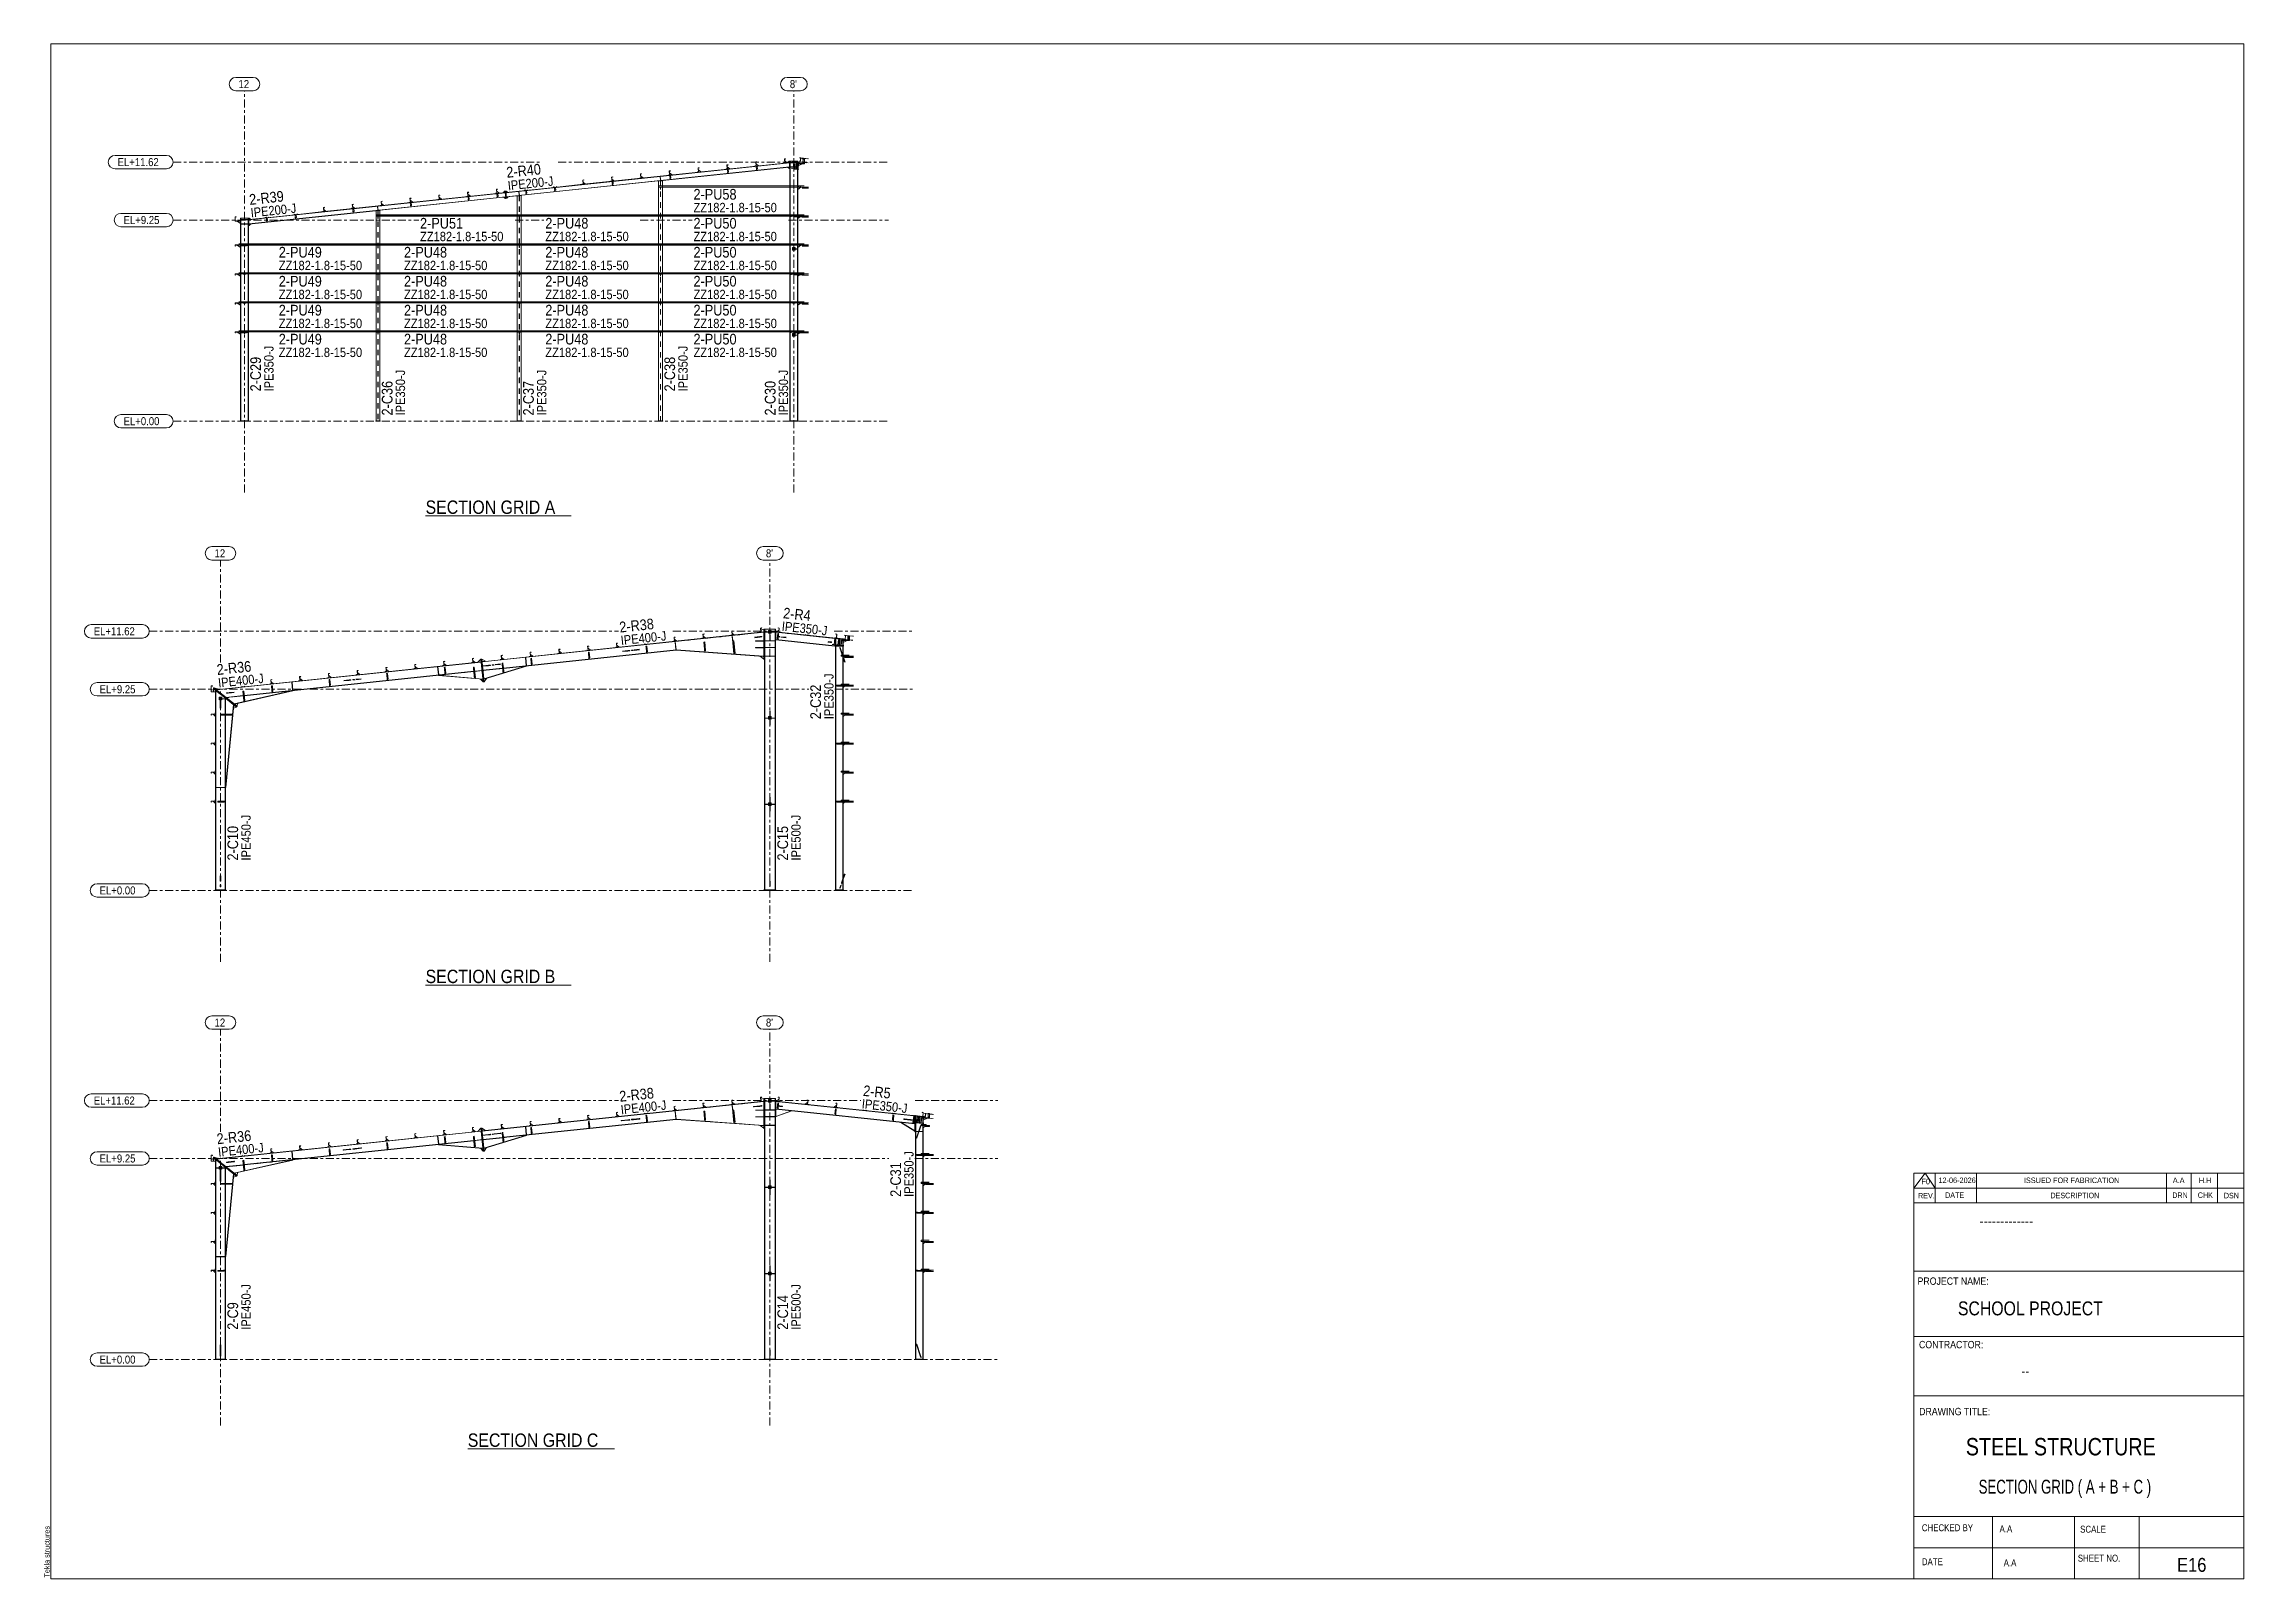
# Model space of a CAD drawing. Header units: millimetres. Extents: x -49 to 773, y -65 to 509.
import ezdxf

# ---------------------------------------------------------------- set-up
doc = ezdxf.new("R2010")
doc.units = ezdxf.units.MM
for name, pattern in [('XKITLINE00', [0]), ('XKITLINE02', [4, 2, -2]), ('XKITLINE03', [6, 3, -1, 1, -1])]:
    doc.linetypes.add(name, pattern=pattern)
for name, color, linetype, lineweight in [('DrawingSheet', 5, 'Continuous', 0), ('OtherObjectType', 7, 'Continuous', 0), ('Part', 2, 'Continuous', 0), ('PartMark', 7, 'Continuous', 0), ('S-grid', 1, 'Continuous', 0)]:
    doc.layers.add(name, color=color, linetype=linetype, lineweight=lineweight)
doc.styles.add('@ARIAL_UNICODE_MS_BOLD', font='ARIAL.TTF')
doc.styles.add('ARIAL', font='ARIAL.TTF')
doc.styles.add('ARIAL_NARROW', font='ARIALN.TTF')
doc.styles.add('COMIC_SANS_MS_BOLD', font='COMICBD.TTF')
doc.styles.add('SWIS721_EX_BT', font='ARIAL.TTF')
doc.styles.add('SWISSE', font='ARIAL.TTF')

# ---------------------------------------------------------------- blocks, each defined once
blk = doc.blocks.new('*A1')
at = {"layer": 'Part'}
blk.add_hatch(color=3, dxfattribs=at).paths.add_polyline_path([(278.66, 93.78), (278.66, 93.39), (280.34, 93.39), (280.34, 92.97), (280.2, 92.97), (280.2, 92.99), (280.32, 92.99), (280.32, 93.37), (278.64, 93.37), (278.64, 93.79), (278.78, 93.79), (278.78, 93.78)], flags=17)
blk = doc.blocks.new('*A2')
at = {"layer": 'Part'}
blk.add_hatch(color=3, dxfattribs=at).paths.add_polyline_path([(278.66, 82.94), (278.66, 82.56), (280.34, 82.56), (280.34, 82.14), (280.2, 82.14), (280.2, 82.15), (280.32, 82.15), (280.32, 82.54), (278.64, 82.54), (278.64, 82.96), (278.78, 82.96), (278.78, 82.94)], flags=17)
blk = doc.blocks.new('*A3')
at = {"layer": 'Part'}
blk.add_hatch(color=3, dxfattribs=at).paths.add_polyline_path([(278.66, 72.11), (278.66, 71.72), (280.34, 71.72), (280.34, 71.31), (280.2, 71.31), (280.2, 71.32), (280.32, 71.32), (280.32, 71.71), (278.64, 71.71), (278.64, 72.12), (278.78, 72.12), (278.78, 72.11)], flags=17)
blk = doc.blocks.new('*A4')
at = {"layer": 'Part'}
blk.add_hatch(color=3, dxfattribs=at).paths.add_polyline_path([(278.66, 61.28), (278.66, 60.89), (280.34, 60.89), (280.34, 60.47), (280.2, 60.47), (280.2, 60.49), (280.32, 60.49), (280.32, 60.87), (278.64, 60.87), (278.64, 61.29), (278.78, 61.29), (278.78, 61.28)], flags=17)
blk = doc.blocks.new('*A5')
at = {"layer": 'Part'}
blk.add_hatch(color=3, dxfattribs=at).paths.add_polyline_path([(278.66, 50.44), (278.66, 50.06), (280.34, 50.06), (280.34, 49.64), (280.2, 49.64), (280.2, 49.65), (280.32, 49.65), (280.32, 50.04), (278.64, 50.04), (278.64, 50.46), (278.78, 50.46), (278.78, 50.44)], flags=17)
blk = doc.blocks.new('*A6')
at = {"layer": 'Part'}
blk.add_hatch(color=3, dxfattribs=at).paths.add_polyline_path([(279.68, 107.57), (279.69, 107.68), (279.7, 107.67), (279.69, 107.55), (279.27, 107.59), (279.43, 109.09), (279.05, 109.13), (279.04, 109.02), (279.02, 109.02), (279.03, 109.14), (279.45, 109.1), (279.29, 107.61)], flags=17)
blk = doc.blocks.new('*A7')
at = {"layer": 'Part'}
blk.add_hatch(color=3, dxfattribs=at).paths.add_polyline_path([(277.68, 50.02), (277.68, 50.04), (278.03, 50.04), (278.03, 49.71), (278.02, 49.71), (278.02, 50.02)], flags=17)
blk = doc.blocks.new('*A8')
at = {"layer": 'Part'}
blk.add_hatch(color=3, dxfattribs=at).paths.add_polyline_path([(277.68, 71.69), (277.68, 71.71), (278.03, 71.71), (278.03, 71.37), (278.02, 71.37), (278.02, 71.69)], flags=17)
blk = doc.blocks.new('*A9')
at = {"layer": 'Part'}
blk.add_hatch(color=3, dxfattribs=at).paths.add_polyline_path([(277.68, 93.36), (277.68, 93.37), (278.03, 93.37), (278.03, 93.04), (278.02, 93.04), (278.02, 93.36)], flags=17)
blk = doc.blocks.new('*A10')
at = {"layer": 'Part'}
blk.add_hatch(color=3, dxfattribs=at).paths.add_polyline_path([(78.78, 97.74), (79.12, 97.78), (79.12, 97.75), (78.8, 97.72), (78.84, 97.32), (78.83, 97.32)], flags=17)
blk = doc.blocks.new('*A11')
at = {"layer": 'Part'}
blk.add_hatch(color=3, dxfattribs=at).paths.add_polyline_path([(100.33, 100.01), (100.66, 100.05), (100.66, 100.03), (100.35, 99.99), (100.39, 99.59), (100.38, 99.59)], flags=17)
blk = doc.blocks.new('*A12')
at = {"layer": 'Part'}
blk.add_hatch(color=3, dxfattribs=at).paths.add_polyline_path([(111.21, 100.13), (111.54, 100.17), (111.55, 100.14), (111.23, 100.11), (111.29, 99.57), (111.27, 99.56)], flags=17)
blk = doc.blocks.new('*A13')
at = {"layer": 'Part'}
blk.add_hatch(color=3, dxfattribs=at).paths.add_polyline_path([(121.95, 101.58), (122.28, 101.62), (122.29, 101.59), (121.97, 101.56), (122.02, 101.07), (122.01, 101.06)], flags=17)
blk = doc.blocks.new('*A14')
at = {"layer": 'Part'}
blk.add_hatch(color=3, dxfattribs=at).paths.add_polyline_path([(132.65, 103.42), (132.98, 103.46), (132.99, 103.44), (132.67, 103.4), (132.71, 103), (132.7, 103)], flags=17)
blk = doc.blocks.new('*A15')
at = {"layer": 'Part'}
blk.add_hatch(color=3, dxfattribs=at).paths.add_polyline_path([(16.67, 22.19), (16.73, 22.15), (16.75, 22.06), (16.73, 21.97), (16.67, 21.94), (16.61, 21.97), (16.58, 22.06), (16.61, 22.15)], flags=17)
blk = doc.blocks.new('*A16')
at = {"layer": 'Part'}
blk.add_hatch(color=3, dxfattribs=at).paths.add_polyline_path([(14.58, 50.44), (14.58, 50.46), (14.71, 50.46), (14.71, 50.04), (13.21, 50.04), (13.21, 49.65), (13.32, 49.65), (13.32, 49.64), (13.19, 49.64), (13.19, 50.06), (14.69, 50.06), (14.69, 50.44)], flags=17)
blk = doc.blocks.new('*A17')
at = {"layer": 'Part'}
blk.add_hatch(color=3, dxfattribs=at).paths.add_polyline_path([(14.58, 50.44), (14.58, 50.46), (14.71, 50.46), (14.71, 50.04), (13.21, 50.04), (13.21, 49.65), (13.32, 49.65), (13.32, 49.64), (13.19, 49.64), (13.19, 50.06), (14.69, 50.06), (14.69, 50.44)], flags=17)
blk = doc.blocks.new('*A18')
at = {"layer": 'Part'}
blk.add_hatch(color=3, dxfattribs=at).paths.add_polyline_path([(14.58, 61.28), (14.58, 61.29), (14.71, 61.29), (14.71, 60.87), (13.21, 60.87), (13.21, 60.49), (13.32, 60.49), (13.32, 60.47), (13.19, 60.47), (13.19, 60.89), (14.69, 60.89), (14.69, 61.28)], flags=17)
blk = doc.blocks.new('*A19')
at = {"layer": 'Part'}
blk.add_hatch(color=3, dxfattribs=at).paths.add_polyline_path([(14.58, 61.28), (14.58, 61.29), (14.71, 61.29), (14.71, 60.87), (13.21, 60.87), (13.21, 60.49), (13.32, 60.49), (13.32, 60.47), (13.19, 60.47), (13.19, 60.89), (14.69, 60.89), (14.69, 61.28)], flags=17)
blk = doc.blocks.new('*A20')
at = {"layer": 'Part'}
blk.add_hatch(color=3, dxfattribs=at).paths.add_polyline_path([(15.63, 49.71), (15.63, 50.04), (16.08, 50.04), (16.08, 50.02), (15.66, 50.02), (15.66, 49.71)], flags=17)
blk = doc.blocks.new('*A21')
at = {"layer": 'Part'}
blk.add_hatch(color=3, dxfattribs=at).paths.add_polyline_path([(21.76, 90.82), (21.83, 90.8), (21.87, 90.75), (21.84, 90.69), (21.77, 90.65), (21.7, 90.67), (21.66, 90.73), (21.69, 90.79)], flags=17)
blk = doc.blocks.new('*A22')
at = {"layer": 'Part'}
blk.add_hatch(color=3, dxfattribs=at).paths.add_polyline_path([(16.67, 83.54), (16.73, 83.5), (16.75, 83.42), (16.73, 83.33), (16.67, 83.29), (16.61, 83.33), (16.58, 83.42), (16.61, 83.5)], flags=17)
blk = doc.blocks.new('*A23')
at = {"layer": 'Part'}
blk.add_hatch(color=3, dxfattribs=at).paths.add_polyline_path([(24.66, 94.33), (25.08, 94.37), (25.09, 94.25), (25.07, 94.24), (25.06, 94.35), (24.68, 94.31), (24.84, 92.82), (24.42, 92.78), (24.41, 92.9), (24.42, 92.9), (24.43, 92.79), (24.82, 92.83)], flags=17)
blk = doc.blocks.new('*A24')
at = {"layer": 'Part'}
blk.add_hatch(color=3, dxfattribs=at).paths.add_polyline_path([(24.66, 94.33), (25.08, 94.37), (25.09, 94.25), (25.07, 94.24), (25.06, 94.35), (24.68, 94.31), (24.84, 92.82), (24.42, 92.78), (24.41, 92.9), (24.42, 92.9), (24.43, 92.79), (24.82, 92.83)], flags=17)
blk = doc.blocks.new('*A25')
at = {"layer": 'Part'}
blk.add_hatch(color=3, dxfattribs=at).paths.add_polyline_path([(35.43, 95.46), (35.85, 95.51), (35.86, 95.38), (35.85, 95.38), (35.84, 95.49), (35.45, 95.45), (35.61, 93.96), (35.19, 93.91), (35.18, 94.04), (35.2, 94.04), (35.21, 93.93), (35.59, 93.97)], flags=17)
blk = doc.blocks.new('*A26')
at = {"layer": 'Part'}
blk.add_hatch(color=3, dxfattribs=at).paths.add_polyline_path([(35.43, 95.46), (35.85, 95.51), (35.86, 95.38), (35.85, 95.38), (35.84, 95.49), (35.45, 95.45), (35.61, 93.96), (35.19, 93.91), (35.18, 94.04), (35.2, 94.04), (35.21, 93.93), (35.59, 93.97)], flags=17)
blk = doc.blocks.new('*A27')
at = {"layer": 'Part'}
blk.add_hatch(color=3, dxfattribs=at).paths.add_polyline_path([(46.21, 96.6), (46.62, 96.64), (46.64, 96.52), (46.62, 96.52), (46.61, 96.63), (46.23, 96.59), (46.38, 95.09), (45.97, 95.05), (45.96, 95.17), (45.97, 95.18), (45.98, 95.07), (46.37, 95.11)], flags=17)
blk = doc.blocks.new('*A28')
at = {"layer": 'Part'}
blk.add_hatch(color=3, dxfattribs=at).paths.add_polyline_path([(46.21, 96.6), (46.62, 96.64), (46.64, 96.52), (46.62, 96.52), (46.61, 96.63), (46.23, 96.59), (46.38, 95.09), (45.97, 95.05), (45.96, 95.17), (45.97, 95.18), (45.98, 95.07), (46.37, 95.11)], flags=17)
blk = doc.blocks.new('*A29')
at = {"layer": 'Part'}
h = blk.add_hatch(color=3, dxfattribs=at)
h.paths.add_polyline_path([(16.25, 87.97), (16.25, 88.8), (17.08, 88.8), (17.08, 87.97)], flags=17)
h.paths.add_polyline_path([(16.28, 88.77), (16.28, 88), (17.05, 88), (17.05, 88.77)])
blk = doc.blocks.new('*A30')
at = {"layer": 'Part'}
blk.add_hatch(color=3, dxfattribs=at).paths.add_polyline_path([(16.67, 82.21), (16.67, 82.54), (17.28, 82.54), (17.28, 82.52), (16.71, 82.52), (16.71, 82.21)], flags=17)
blk = doc.blocks.new('*A31')
at = {"layer": 'Part'}
blk.add_hatch(color=3, dxfattribs=at).paths.add_polyline_path([(25.01, 91.18), (25.34, 91.22), (25.34, 91.19), (25.03, 91.16), (25.08, 90.64), (25.07, 90.64)], flags=17)
blk = doc.blocks.new('*A32')
at = {"layer": 'Part'}
blk.add_hatch(color=3, dxfattribs=at).paths.add_polyline_path([(35.69, 93.19), (36.02, 93.23), (36.02, 93.21), (35.71, 93.18), (35.75, 92.78), (35.73, 92.77)], flags=17)
blk = doc.blocks.new('*A33')
at = {"layer": 'Part'}
blk.add_hatch(color=3, dxfattribs=at).paths.add_polyline_path([(14.58, 82.94), (14.58, 82.96), (14.71, 82.96), (14.71, 82.54), (13.21, 82.54), (13.21, 82.15), (13.32, 82.15), (13.32, 82.14), (13.19, 82.14), (13.19, 82.56), (14.69, 82.56), (14.69, 82.94)], flags=17)
blk = doc.blocks.new('*A34')
at = {"layer": 'Part'}
blk.add_hatch(color=3, dxfattribs=at).paths.add_polyline_path([(14.58, 82.94), (14.58, 82.96), (14.71, 82.96), (14.71, 82.54), (13.21, 82.54), (13.21, 82.15), (13.32, 82.15), (13.32, 82.14), (13.19, 82.14), (13.19, 82.56), (14.69, 82.56), (14.69, 82.94)], flags=17)
blk = doc.blocks.new('*A35')
at = {"layer": 'Part'}
blk.add_hatch(color=3, dxfattribs=at).paths.add_polyline_path([(14.58, 72.11), (14.58, 72.12), (14.71, 72.12), (14.71, 71.71), (13.21, 71.71), (13.21, 71.32), (13.32, 71.32), (13.32, 71.31), (13.19, 71.31), (13.19, 71.72), (14.69, 71.72), (14.69, 72.11)], flags=17)
blk = doc.blocks.new('*A36')
at = {"layer": 'Part'}
blk.add_hatch(color=3, dxfattribs=at).paths.add_polyline_path([(14.58, 72.11), (14.58, 72.12), (14.71, 72.12), (14.71, 71.71), (13.21, 71.71), (13.21, 71.32), (13.32, 71.32), (13.32, 71.31), (13.19, 71.31), (13.19, 71.72), (14.69, 71.72), (14.69, 72.11)], flags=17)
blk = doc.blocks.new('*A37')
at = {"layer": 'Part'}
blk.add_hatch(color=3, dxfattribs=at).paths.add_polyline_path([(13.19, 91.6), (13.19, 93.12), (13.61, 93.12), (13.61, 92.99), (13.59, 92.99), (13.59, 93.1), (13.21, 93.1), (13.21, 91.62), (13.59, 91.62), (13.59, 91.73), (13.61, 91.73), (13.61, 91.6)], flags=17)
blk = doc.blocks.new('*A38')
at = {"layer": 'Part'}
blk.add_hatch(color=3, dxfattribs=at).paths.add_polyline_path([(69.27, 95.83), (69.35, 95.82), (69.39, 95.76), (69.36, 95.7), (69.29, 95.67), (69.21, 95.68), (69.17, 95.74), (69.2, 95.8)], flags=17)
blk = doc.blocks.new('*A39')
at = {"layer": 'Part'}
blk.add_hatch(color=3, dxfattribs=at).paths.add_polyline_path([(62.57, 95.12), (62.64, 95.11), (62.68, 95.05), (62.66, 94.99), (62.59, 94.96), (62.51, 94.98), (62.47, 95.03), (62.5, 95.09)], flags=17)
blk = doc.blocks.new('*A40')
at = {"layer": 'Part'}
blk.add_hatch(color=3, dxfattribs=at).paths.add_polyline_path([(121.38, 101.33), (121.45, 101.31), (121.49, 101.26), (121.47, 101.19), (121.39, 101.16), (121.31, 101.18), (121.28, 101.23), (121.3, 101.29)], flags=17)
blk = doc.blocks.new('*A41')
at = {"layer": 'Part'}
blk.add_hatch(color=3, dxfattribs=at).paths.add_polyline_path([(114.44, 100.6), (114.52, 100.58), (114.56, 100.52), (114.53, 100.46), (114.46, 100.43), (114.38, 100.45), (114.34, 100.5), (114.37, 100.56)], flags=17)
blk = doc.blocks.new('*A42')
at = {"layer": 'Part'}
blk.add_hatch(color=3, dxfattribs=at).paths.add_polyline_path([(56.98, 97.74), (57.4, 97.78), (57.41, 97.66), (57.39, 97.65), (57.38, 97.76), (57, 97.72), (57.16, 96.23), (56.74, 96.19), (56.73, 96.31), (56.74, 96.31), (56.76, 96.2), (57.14, 96.24)], flags=17)
blk = doc.blocks.new('*A43')
at = {"layer": 'Part'}
blk.add_hatch(color=3, dxfattribs=at).paths.add_polyline_path([(56.98, 97.74), (57.4, 97.78), (57.41, 97.66), (57.39, 97.65), (57.38, 97.76), (57, 97.72), (57.16, 96.23), (56.74, 96.19), (56.73, 96.31), (56.74, 96.31), (56.76, 96.2), (57.14, 96.24)], flags=17)
blk = doc.blocks.new('*A44')
at = {"layer": 'Part'}
blk.add_hatch(color=3, dxfattribs=at).paths.add_polyline_path([(67.76, 98.87), (68.17, 98.92), (68.18, 98.79), (68.17, 98.79), (68.16, 98.9), (67.77, 98.86), (67.93, 97.37), (67.52, 97.32), (67.5, 97.45), (67.52, 97.45), (67.53, 97.34), (67.91, 97.38)], flags=17)
blk = doc.blocks.new('*A45')
at = {"layer": 'Part'}
blk.add_hatch(color=3, dxfattribs=at).paths.add_polyline_path([(67.76, 98.87), (68.17, 98.92), (68.18, 98.79), (68.17, 98.79), (68.16, 98.9), (67.77, 98.86), (67.93, 97.37), (67.52, 97.32), (67.5, 97.45), (67.52, 97.45), (67.53, 97.34), (67.91, 97.38)], flags=17)
blk = doc.blocks.new('*A46')
at = {"layer": 'Part'}
blk.add_hatch(color=3, dxfattribs=at).paths.add_polyline_path([(78.53, 100.01), (78.94, 100.05), (78.96, 99.93), (78.94, 99.93), (78.93, 100.04), (78.55, 100), (78.7, 98.5), (78.29, 98.46), (78.28, 98.58), (78.29, 98.58), (78.3, 98.47), (78.69, 98.52)], flags=17)
blk = doc.blocks.new('*A47')
at = {"layer": 'Part'}
blk.add_hatch(color=3, dxfattribs=at).paths.add_polyline_path([(78.53, 100.01), (78.94, 100.05), (78.96, 99.93), (78.94, 99.93), (78.93, 100.04), (78.55, 100), (78.7, 98.5), (78.29, 98.46), (78.28, 98.58), (78.29, 98.58), (78.3, 98.47), (78.69, 98.52)], flags=17)
blk = doc.blocks.new('*A48')
at = {"layer": 'Part'}
blk.add_hatch(color=3, dxfattribs=at).paths.add_polyline_path([(89.3, 101.15), (89.72, 101.19), (89.73, 101.06), (89.72, 101.06), (89.7, 101.17), (89.32, 101.13), (89.48, 99.64), (89.06, 99.59), (89.05, 99.72), (89.06, 99.72), (89.08, 99.61), (89.46, 99.65)], flags=17)
blk = doc.blocks.new('*A49')
at = {"layer": 'Part'}
blk.add_hatch(color=3, dxfattribs=at).paths.add_polyline_path([(89.3, 101.15), (89.72, 101.19), (89.73, 101.06), (89.72, 101.06), (89.7, 101.17), (89.32, 101.13), (89.48, 99.64), (89.06, 99.59), (89.05, 99.72), (89.06, 99.72), (89.08, 99.61), (89.46, 99.65)], flags=17)
blk = doc.blocks.new('*A50')
at = {"layer": 'Part'}
blk.add_hatch(color=3, dxfattribs=at).paths.add_polyline_path([(100.08, 102.28), (100.49, 102.33), (100.5, 102.2), (100.49, 102.2), (100.48, 102.31), (100.09, 102.27), (100.25, 100.77), (99.84, 100.73), (99.82, 100.86), (99.84, 100.86), (99.85, 100.75), (100.23, 100.79)], flags=17)
blk = doc.blocks.new('*A51')
at = {"layer": 'Part'}
blk.add_hatch(color=3, dxfattribs=at).paths.add_polyline_path([(100.08, 102.28), (100.49, 102.33), (100.5, 102.2), (100.49, 102.2), (100.48, 102.31), (100.09, 102.27), (100.25, 100.77), (99.84, 100.73), (99.82, 100.86), (99.84, 100.86), (99.85, 100.75), (100.23, 100.79)], flags=17)
blk = doc.blocks.new('*A52')
at = {"layer": 'Part'}
blk.add_hatch(color=3, dxfattribs=at).paths.add_polyline_path([(110.85, 103.42), (111.26, 103.46), (111.28, 103.34), (111.26, 103.34), (111.25, 103.45), (110.87, 103.4), (111.02, 101.91), (110.61, 101.87), (110.6, 101.99), (110.61, 101.99), (110.62, 101.88), (111.01, 101.92)], flags=17)
blk = doc.blocks.new('*A53')
at = {"layer": 'Part'}
blk.add_hatch(color=3, dxfattribs=at).paths.add_polyline_path([(110.85, 103.42), (111.26, 103.46), (111.28, 103.34), (111.26, 103.34), (111.25, 103.45), (110.87, 103.4), (111.02, 101.91), (110.61, 101.87), (110.6, 101.99), (110.61, 101.99), (110.62, 101.88), (111.01, 101.92)], flags=17)
blk = doc.blocks.new('*A54')
at = {"layer": 'Part'}
blk.add_hatch(color=3, dxfattribs=at).paths.add_polyline_path([(121.62, 104.55), (122.04, 104.6), (122.05, 104.47), (122.04, 104.47), (122.02, 104.58), (121.64, 104.54), (121.8, 103.05), (121.38, 103), (121.37, 103.13), (121.38, 103.13), (121.4, 103.02), (121.78, 103.06)], flags=17)
blk = doc.blocks.new('*A55')
at = {"layer": 'Part'}
blk.add_hatch(color=3, dxfattribs=at).paths.add_polyline_path([(121.62, 104.55), (122.04, 104.6), (122.05, 104.47), (122.04, 104.47), (122.02, 104.58), (121.64, 104.54), (121.8, 103.05), (121.38, 103), (121.37, 103.13), (121.38, 103.13), (121.4, 103.02), (121.78, 103.06)], flags=17)
blk = doc.blocks.new('*A56')
at = {"layer": 'Part'}
blk.add_hatch(color=3, dxfattribs=at).paths.add_polyline_path([(132.4, 105.69), (132.81, 105.73), (132.82, 105.61), (132.81, 105.61), (132.8, 105.72), (132.41, 105.68), (132.57, 104.18), (132.16, 104.14), (132.14, 104.26), (132.16, 104.27), (132.17, 104.16), (132.55, 104.2)], flags=17)
blk = doc.blocks.new('*A57')
at = {"layer": 'Part'}
blk.add_hatch(color=3, dxfattribs=at).paths.add_polyline_path([(132.4, 105.69), (132.81, 105.73), (132.82, 105.61), (132.81, 105.61), (132.8, 105.72), (132.41, 105.68), (132.57, 104.18), (132.16, 104.14), (132.14, 104.26), (132.16, 104.27), (132.17, 104.16), (132.55, 104.2)], flags=17)
blk = doc.blocks.new('*A58')
at = {"layer": 'Part'}
blk.add_hatch(color=3, dxfattribs=at).paths.add_polyline_path([(57.24, 95.47), (57.57, 95.5), (57.57, 95.48), (57.26, 95.45), (57.3, 95.05), (57.28, 95.05)], flags=17)
blk = doc.blocks.new('*A59')
at = {"layer": 'Part'}
blk.add_hatch(color=3, dxfattribs=at).paths.add_polyline_path([(225.01, 112.68), (225.01, 112.7), (225.34, 112.67), (225.3, 112.27), (225.28, 112.27), (225.32, 112.65)], flags=17)
blk = doc.blocks.new('*A60')
at = {"layer": 'Part'}
blk.add_hatch(color=3, dxfattribs=at).paths.add_polyline_path([(268.9, 108.7), (268.91, 108.81), (268.93, 108.81), (268.92, 108.69), (268.5, 108.73), (268.66, 110.22), (268.27, 110.26), (268.26, 110.15), (268.25, 110.16), (268.26, 110.28), (268.68, 110.24), (268.52, 108.74)], flags=17)
blk = doc.blocks.new('*A61')
at = {"layer": 'Part'}
blk.add_hatch(color=3, dxfattribs=at).paths.add_polyline_path([(246.56, 110.41), (246.56, 110.43), (246.89, 110.4), (246.85, 109.99), (246.83, 110), (246.87, 110.38)], flags=17)
blk = doc.blocks.new('*A62')
at = {"layer": 'Part'}
blk.add_hatch(color=3, dxfattribs=at).paths.add_polyline_path([(268.1, 108.14), (268.11, 108.16), (268.44, 108.12), (268.39, 107.72), (268.38, 107.72), (268.42, 108.1)], flags=17)
blk = doc.blocks.new('*A63')
at = {"layer": 'Part'}
blk.add_hatch(color=3, dxfattribs=at).paths.add_polyline_path([(222.08, 51.67), (222.14, 51.65), (222.17, 51.58), (222.14, 51.51), (222.08, 51.49), (222.02, 51.51), (222, 51.58), (222.02, 51.65)], flags=17)
blk = doc.blocks.new('*A64')
at = {"layer": 'Part'}
blk.add_hatch(color=3, dxfattribs=at).paths.add_polyline_path([(222.08, 46.32), (222.14, 46.3), (222.17, 46.23), (222.14, 46.17), (222.08, 46.14), (222.02, 46.17), (222, 46.23), (222.02, 46.3)], flags=17)
blk = doc.blocks.new('*A65')
at = {"layer": 'Part'}
blk.add_hatch(color=3, dxfattribs=at).paths.add_polyline_path([(222.08, 20.26), (222.14, 20.23), (222.17, 20.16), (222.14, 20.1), (222.08, 20.07), (222.02, 20.1), (222, 20.16), (222.02, 20.23)], flags=17)
blk = doc.blocks.new('*A66')
at = {"layer": 'Part'}
h = blk.add_hatch(color=3, dxfattribs=at)
h.paths.add_polyline_path([(221.67, 48.49), (221.67, 49.32), (222.5, 49.32), (222.5, 48.49)], flags=17)
h.paths.add_polyline_path([(221.7, 49.29), (221.7, 48.52), (222.47, 48.52), (222.47, 49.29)])
blk = doc.blocks.new('*A67')
at = {"layer": 'Part'}
blk.add_hatch(color=3, dxfattribs=at).paths.add_polyline_path([(175.49, 110.24), (175.91, 110.28), (175.92, 110.16), (175.9, 110.15), (175.89, 110.26), (175.51, 110.22), (175.67, 108.73), (175.25, 108.69), (175.24, 108.81), (175.25, 108.81), (175.26, 108.7), (175.65, 108.74)], flags=17)
blk = doc.blocks.new('*A68')
at = {"layer": 'Part'}
blk.add_hatch(color=3, dxfattribs=at).paths.add_polyline_path([(175.49, 110.24), (175.91, 110.28), (175.92, 110.16), (175.9, 110.15), (175.89, 110.26), (175.51, 110.22), (175.67, 108.73), (175.25, 108.69), (175.24, 108.81), (175.25, 108.81), (175.26, 108.7), (175.65, 108.74)], flags=17)
blk = doc.blocks.new('*A69')
at = {"layer": 'Part'}
h = blk.add_hatch(color=3, dxfattribs=at)
h.paths.add_polyline_path([(221.67, 80.73), (221.67, 81.56), (222.5, 81.56), (222.5, 80.73)], flags=17)
h.paths.add_polyline_path([(221.7, 81.53), (221.7, 80.76), (222.47, 80.76), (222.47, 81.53)])
blk = doc.blocks.new('*A70')
at = {"layer": 'Part'}
blk.add_hatch(color=3, dxfattribs=at).paths.add_polyline_path([(154.2, 105.69), (154.53, 105.73), (154.53, 105.71), (154.22, 105.68), (154.26, 105.28), (154.24, 105.27)], flags=17)
blk = doc.blocks.new('*A71')
at = {"layer": 'Part'}
blk.add_hatch(color=3, dxfattribs=at).paths.add_polyline_path([(175.75, 107.97), (176.08, 108), (176.08, 107.98), (175.76, 107.95), (175.81, 107.55), (175.79, 107.55)], flags=17)
blk = doc.blocks.new('*A72')
at = {"layer": 'Part'}
blk.add_hatch(color=3, dxfattribs=at).paths.add_polyline_path([(208.22, 109.94), (208.55, 109.97), (208.55, 109.94), (208.24, 109.91), (208.3, 109.29), (208.29, 109.29)], flags=17)
blk = doc.blocks.new('*A73')
at = {"layer": 'Part'}
blk.add_hatch(color=3, dxfattribs=at).paths.add_polyline_path([(197.37, 109.53), (197.7, 109.57), (197.7, 109.54), (197.39, 109.51), (197.44, 109.01), (197.42, 109.01)], flags=17)
blk = doc.blocks.new('*A74')
at = {"layer": 'Part'}
h = blk.add_hatch(color=3, dxfattribs=at)
h.paths.add_polyline_path([(221.67, 112.96), (221.67, 113.8), (222.5, 113.8), (222.5, 112.96)], flags=17)
h.paths.add_polyline_path([(221.7, 113.76), (221.7, 113), (222.47, 113), (222.47, 113.76)])
blk = doc.blocks.new('*A75')
at = {"layer": 'Part'}
blk.add_hatch(color=3, dxfattribs=at).paths.add_polyline_path([(166.53, 106.09), (166.61, 106.07), (166.64, 106.02), (166.62, 105.96), (166.54, 105.92), (166.47, 105.94), (166.43, 106), (166.45, 106.06)], flags=17)
blk = doc.blocks.new('*A76')
at = {"layer": 'Part'}
blk.add_hatch(color=3, dxfattribs=at).paths.add_polyline_path([(143.17, 106.83), (143.59, 106.87), (143.6, 106.75), (143.58, 106.74), (143.57, 106.85), (143.19, 106.81), (143.34, 105.32), (142.93, 105.28), (142.92, 105.4), (142.93, 105.4), (142.94, 105.29), (143.33, 105.33)], flags=17)
blk = doc.blocks.new('*A77')
at = {"layer": 'Part'}
blk.add_hatch(color=3, dxfattribs=at).paths.add_polyline_path([(143.17, 106.83), (143.59, 106.87), (143.6, 106.75), (143.58, 106.74), (143.57, 106.85), (143.19, 106.81), (143.34, 105.32), (142.93, 105.28), (142.92, 105.4), (142.93, 105.4), (142.94, 105.29), (143.33, 105.33)], flags=17)
blk = doc.blocks.new('*A78')
at = {"layer": 'Part'}
blk.add_hatch(color=3, dxfattribs=at).paths.add_polyline_path([(173.4, 106.82), (173.45, 106.79), (173.47, 106.74), (173.46, 106.68), (173.41, 106.64), (173.35, 106.62), (173.28, 106.63), (173.23, 106.66), (173.21, 106.71), (173.22, 106.76), (173.26, 106.81), (173.33, 106.83)], flags=17)
blk = doc.blocks.new('*A79')
at = {"layer": 'Part'}
blk.add_hatch(color=3, dxfattribs=at).paths.add_polyline_path([(153.94, 107.96), (154.36, 108.01), (154.37, 107.88), (154.36, 107.88), (154.35, 107.99), (153.96, 107.95), (154.12, 106.46), (153.7, 106.41), (153.69, 106.54), (153.71, 106.54), (153.72, 106.43), (154.1, 106.47)], flags=17)
blk = doc.blocks.new('*A80')
at = {"layer": 'Part'}
blk.add_hatch(color=3, dxfattribs=at).paths.add_polyline_path([(153.94, 107.96), (154.36, 108.01), (154.37, 107.88), (154.36, 107.88), (154.35, 107.99), (153.96, 107.95), (154.12, 106.46), (153.7, 106.41), (153.69, 106.54), (153.71, 106.54), (153.72, 106.43), (154.1, 106.47)], flags=17)
blk = doc.blocks.new('*A81')
at = {"layer": 'Part'}
blk.add_hatch(color=3, dxfattribs=at).paths.add_polyline_path([(164.72, 109.1), (165.13, 109.14), (165.15, 109.02), (165.13, 109.02), (165.12, 109.13), (164.73, 109.09), (164.89, 107.59), (164.48, 107.55), (164.46, 107.67), (164.48, 107.68), (164.49, 107.57), (164.88, 107.61)], flags=17)
blk = doc.blocks.new('*A82')
at = {"layer": 'Part'}
blk.add_hatch(color=3, dxfattribs=at).paths.add_polyline_path([(164.72, 109.1), (165.13, 109.14), (165.15, 109.02), (165.13, 109.02), (165.12, 109.13), (164.73, 109.09), (164.89, 107.59), (164.48, 107.55), (164.46, 107.67), (164.48, 107.68), (164.49, 107.57), (164.88, 107.61)], flags=17)
blk = doc.blocks.new('*A83')
at = {"layer": 'Part'}
blk.add_hatch(color=3, dxfattribs=at).paths.add_polyline_path([(222.08, 83.86), (222.14, 83.84), (222.17, 83.77), (222.14, 83.7), (222.08, 83.68), (222.02, 83.7), (222, 83.77), (222.02, 83.84)], flags=17)
blk = doc.blocks.new('*A84')
at = {"layer": 'Part'}
blk.add_hatch(color=3, dxfattribs=at).paths.add_polyline_path([(222.08, 78.49), (222.14, 78.47), (222.17, 78.4), (222.14, 78.33), (222.08, 78.31), (222.02, 78.33), (222, 78.4), (222.02, 78.47)], flags=17)
blk = doc.blocks.new('*A85')
at = {"layer": 'Part'}
blk.add_hatch(color=3, dxfattribs=at).paths.add_polyline_path([(216.11, 111.33), (216.16, 111.29), (216.19, 111.24), (216.17, 111.19), (216.13, 111.15), (216.06, 111.13), (216, 111.13), (215.94, 111.17), (215.92, 111.22), (215.93, 111.27), (215.98, 111.31), (216.04, 111.33)], flags=17)
blk = doc.blocks.new('*A86')
at = {"layer": 'Part'}
blk.add_hatch(color=3, dxfattribs=at).paths.add_polyline_path([(222.08, 110.34), (222.14, 110.32), (222.17, 110.25), (222.14, 110.19), (222.08, 110.16), (222.02, 110.19), (222, 110.25), (222.02, 110.32)], flags=17)
blk = doc.blocks.new('*A87')
at = {"layer": 'Part'}
blk.add_hatch(color=3, dxfattribs=at).paths.add_polyline_path([(218.59, 114.78), (219, 114.83), (219.01, 114.7), (219, 114.7), (218.99, 114.81), (218.6, 114.77), (218.76, 113.27), (218.35, 113.23), (218.33, 113.36), (218.35, 113.36), (218.36, 113.25), (218.74, 113.29)], flags=17)
blk = doc.blocks.new('*A88')
at = {"layer": 'Part'}
blk.add_hatch(color=3, dxfattribs=at).paths.add_polyline_path([(218.59, 114.78), (219, 114.83), (219.01, 114.7), (219, 114.7), (218.99, 114.81), (218.6, 114.77), (218.76, 113.27), (218.35, 113.23), (218.33, 113.36), (218.35, 113.36), (218.36, 113.25), (218.74, 113.29)], flags=17)
blk = doc.blocks.new('*A89')
at = {"layer": 'Part'}
blk.add_hatch(color=3, dxfattribs=at).paths.add_polyline_path([(186.26, 111.37), (186.68, 111.42), (186.69, 111.29), (186.68, 111.29), (186.67, 111.4), (186.28, 111.36), (186.44, 109.87), (186.02, 109.82), (186.01, 109.95), (186.03, 109.95), (186.04, 109.84), (186.42, 109.88)], flags=17)
blk = doc.blocks.new('*A90')
at = {"layer": 'Part'}
blk.add_hatch(color=3, dxfattribs=at).paths.add_polyline_path([(186.26, 111.37), (186.68, 111.42), (186.69, 111.29), (186.68, 111.29), (186.67, 111.4), (186.28, 111.36), (186.44, 109.87), (186.02, 109.82), (186.01, 109.95), (186.03, 109.95), (186.04, 109.84), (186.42, 109.88)], flags=17)
blk = doc.blocks.new('*A91')
at = {"layer": 'Part'}
blk.add_hatch(color=3, dxfattribs=at).paths.add_polyline_path([(197.04, 112.51), (197.45, 112.55), (197.47, 112.43), (197.45, 112.43), (197.44, 112.54), (197.05, 112.5), (197.21, 111), (196.8, 110.96), (196.79, 111.08), (196.8, 111.08), (196.81, 110.97), (197.2, 111.02)], flags=17)
blk = doc.blocks.new('*A92')
at = {"layer": 'Part'}
blk.add_hatch(color=3, dxfattribs=at).paths.add_polyline_path([(197.04, 112.51), (197.45, 112.55), (197.47, 112.43), (197.45, 112.43), (197.44, 112.54), (197.05, 112.5), (197.21, 111), (196.8, 110.96), (196.79, 111.08), (196.8, 111.08), (196.81, 110.97), (197.2, 111.02)], flags=17)
blk = doc.blocks.new('*A93')
at = {"layer": 'Part'}
blk.add_hatch(color=3, dxfattribs=at).paths.add_polyline_path([(207.81, 113.65), (208.23, 113.69), (208.24, 113.56), (208.22, 113.56), (208.21, 113.67), (207.83, 113.63), (207.99, 112.14), (207.57, 112.09), (207.56, 112.22), (207.57, 112.22), (207.59, 112.11), (207.97, 112.15)], flags=17)
blk = doc.blocks.new('*A94')
at = {"layer": 'Part'}
blk.add_hatch(color=3, dxfattribs=at).paths.add_polyline_path([(207.81, 113.65), (208.23, 113.69), (208.24, 113.56), (208.22, 113.56), (208.21, 113.67), (207.83, 113.63), (207.99, 112.14), (207.57, 112.09), (207.56, 112.22), (207.57, 112.22), (207.59, 112.11), (207.97, 112.15)], flags=17)
blk = doc.blocks.new('*A95')
at = {"layer": 'Part'}
blk.add_hatch(color=3, dxfattribs=at).paths.add_polyline_path([(276.95, 22.5), (277.01, 22.41), (277.02, 22.3), (276.98, 22.23), (276.91, 22.25), (276.85, 22.34), (276.84, 22.46), (276.88, 22.52)], flags=17)
blk = doc.blocks.new('*A96')
at = {"layer": 'Part'}
blk.add_hatch(color=3, dxfattribs=at).paths.add_polyline_path([(278.66, 61.28), (278.66, 60.89), (280.34, 60.89), (280.34, 60.47), (280.2, 60.47), (280.2, 60.49), (280.32, 60.49), (280.32, 60.87), (278.64, 60.87), (278.64, 61.29), (278.78, 61.29), (278.78, 61.28)], flags=17)
blk = doc.blocks.new('*A97')
at = {"layer": 'Part'}
blk.add_hatch(color=3, dxfattribs=at).paths.add_polyline_path([(278.66, 50.44), (278.66, 50.06), (280.34, 50.06), (280.34, 49.64), (280.2, 49.64), (280.2, 49.65), (280.32, 49.65), (280.32, 50.04), (278.64, 50.04), (278.64, 50.46), (278.78, 50.46), (278.78, 50.44)], flags=17)
blk = doc.blocks.new('*A98')
at = {"layer": 'Part'}
blk.add_hatch(color=3, dxfattribs=at).paths.add_polyline_path([(279.87, 108.7), (279.87, 108.71), (280.34, 108.66), (280.17, 107.13), (279.71, 107.18), (279.71, 107.2), (280.16, 107.15), (280.32, 108.65)], flags=17)
blk = doc.blocks.new('*A99')
at = {"layer": 'Part'}
blk.add_hatch(color=3, dxfattribs=at).paths.add_polyline_path([(276.91, 99.71), (276.98, 99.72), (277.02, 99.66), (277.01, 99.55), (276.95, 99.46), (276.88, 99.44), (276.84, 99.51), (276.85, 99.61)], flags=17)
blk = doc.blocks.new('*A100')
at = {"layer": 'Part'}
blk.add_hatch(color=3, dxfattribs=at).paths.add_polyline_path([(272.35, 106.65), (272.39, 106.61), (272.4, 106.56), (272.38, 106.51), (272.33, 106.48), (272.26, 106.47), (272.19, 106.49), (272.15, 106.53), (272.14, 106.59), (272.16, 106.64), (272.21, 106.67), (272.28, 106.68)], flags=17)
blk = doc.blocks.new('*A101')
at = {"layer": 'Part'}
blk.add_hatch(color=3, dxfattribs=at).paths.add_polyline_path([(278.66, 93.78), (278.66, 93.39), (280.34, 93.39), (280.34, 92.97), (280.2, 92.97), (280.2, 92.99), (280.32, 92.99), (280.32, 93.37), (278.64, 93.37), (278.64, 93.79), (278.78, 93.79), (278.78, 93.78)], flags=17)
blk = doc.blocks.new('*A102')
at = {"layer": 'Part'}
blk.add_hatch(color=3, dxfattribs=at).paths.add_polyline_path([(278.66, 104.61), (278.66, 104.22), (280.34, 104.22), (280.34, 103.81), (280.2, 103.81), (280.2, 103.82), (280.32, 103.82), (280.32, 104.21), (278.64, 104.21), (278.64, 104.62), (278.78, 104.62), (278.78, 104.61)], flags=17)
blk = doc.blocks.new('*A103')
at = {"layer": 'Part'}
blk.add_hatch(color=3, dxfattribs=at).paths.add_polyline_path([(278.66, 82.94), (278.66, 82.56), (280.34, 82.56), (280.34, 82.14), (280.2, 82.14), (280.2, 82.15), (280.32, 82.15), (280.32, 82.54), (278.64, 82.54), (278.64, 82.96), (278.78, 82.96), (278.78, 82.94)], flags=17)
blk = doc.blocks.new('*A104')
at = {"layer": 'Part'}
blk.add_hatch(color=3, dxfattribs=at).paths.add_polyline_path([(278.66, 72.11), (278.66, 71.72), (280.34, 71.72), (280.34, 71.31), (280.2, 71.31), (280.2, 71.32), (280.32, 71.32), (280.32, 71.71), (278.64, 71.71), (278.64, 72.12), (278.78, 72.12), (278.78, 72.11)], flags=17)
blk = doc.blocks.new('*A105')
at = {"layer": 'Part'}
blk.add_hatch(color=3, dxfattribs=at).paths.add_polyline_path([(225.81, 113.25), (225.82, 113.36), (225.83, 113.36), (225.82, 113.23), (225.41, 113.27), (225.56, 114.77), (225.18, 114.81), (225.17, 114.7), (225.15, 114.7), (225.17, 114.83), (225.58, 114.78), (225.42, 113.29)], flags=17)
blk = doc.blocks.new('*A106')
at = {"layer": 'Part'}
blk.add_hatch(color=3, dxfattribs=at).paths.add_polyline_path([(225.81, 113.25), (225.82, 113.36), (225.83, 113.36), (225.82, 113.23), (225.41, 113.27), (225.56, 114.77), (225.18, 114.81), (225.17, 114.7), (225.15, 114.7), (225.17, 114.83), (225.58, 114.78), (225.42, 113.29)], flags=17)
blk = doc.blocks.new('*A107')
at = {"layer": 'Part'}
blk.add_hatch(color=3, dxfattribs=at).paths.add_polyline_path([(268.9, 108.7), (268.91, 108.81), (268.93, 108.81), (268.92, 108.69), (268.5, 108.73), (268.66, 110.22), (268.27, 110.26), (268.26, 110.15), (268.25, 110.16), (268.26, 110.28), (268.68, 110.24), (268.52, 108.74)], flags=17)
blk = doc.blocks.new('*A108')
at = {"layer": 'Part'}
blk.add_hatch(color=3, dxfattribs=at).paths.add_polyline_path([(258.13, 109.84), (258.14, 109.95), (258.16, 109.95), (258.14, 109.82), (257.73, 109.87), (257.89, 111.36), (257.5, 111.4), (257.49, 111.29), (257.47, 111.29), (257.49, 111.42), (257.9, 111.37), (257.74, 109.88)], flags=17)
blk = doc.blocks.new('*A109')
at = {"layer": 'Part'}
blk.add_hatch(color=3, dxfattribs=at).paths.add_polyline_path([(247.36, 110.97), (247.37, 111.08), (247.38, 111.08), (247.37, 110.96), (246.95, 111), (247.11, 112.5), (246.73, 112.54), (246.72, 112.43), (246.7, 112.43), (246.71, 112.55), (247.13, 112.51), (246.97, 111.02)], flags=17)
blk = doc.blocks.new('*A110')
at = {"layer": 'Part'}
blk.add_hatch(color=3, dxfattribs=at).paths.add_polyline_path([(247.36, 110.97), (247.37, 111.08), (247.38, 111.08), (247.37, 110.96), (246.95, 111), (247.11, 112.5), (246.73, 112.54), (246.72, 112.43), (246.7, 112.43), (246.71, 112.55), (247.13, 112.51), (246.97, 111.02)], flags=17)
blk = doc.blocks.new('*A111')
at = {"layer": 'Part'}
blk.add_hatch(color=3, dxfattribs=at).paths.add_polyline_path([(236.58, 112.11), (236.59, 112.22), (236.61, 112.22), (236.59, 112.09), (236.18, 112.14), (236.34, 113.63), (235.95, 113.67), (235.94, 113.56), (235.93, 113.56), (235.94, 113.69), (236.35, 113.65), (236.2, 112.15)], flags=17)
blk = doc.blocks.new('*A112')
at = {"layer": 'Part'}
blk.add_hatch(color=3, dxfattribs=at).paths.add_polyline_path([(236.58, 112.11), (236.59, 112.22), (236.61, 112.22), (236.59, 112.09), (236.18, 112.14), (236.34, 113.63), (235.95, 113.67), (235.94, 113.56), (235.93, 113.56), (235.94, 113.69), (236.35, 113.65), (236.2, 112.15)], flags=17)
blk = doc.blocks.new('*A113')
at = {"layer": 'Part'}
blk.add_hatch(color=3, dxfattribs=at).paths.add_polyline_path([(275.59, 107.84), (275.6, 107.91), (276.99, 107.77), (276.98, 107.69), (276.31, 107.76), (276.07, 105.42), (276.73, 105.35), (276.72, 105.28), (275.33, 105.43), (275.34, 105.5), (276.01, 105.43), (276.25, 107.77)], flags=17)
blk = doc.blocks.new('*A114')
at = {"layer": 'Part'}
blk.add_hatch(color=3, dxfattribs=at).paths.add_polyline_path([(226.8, 111.46), (226.83, 111.42), (226.84, 111.36), (226.82, 111.31), (226.78, 111.28), (226.72, 111.27), (226.67, 111.29), (226.63, 111.33), (226.62, 111.39), (226.64, 111.44), (226.69, 111.47), (226.74, 111.48)], flags=17)
blk = doc.blocks.new('*A115')
at = {"layer": 'Part'}
blk.add_hatch(color=3, dxfattribs=at).paths.add_polyline_path([(258.13, 109.84), (258.14, 109.95), (258.16, 109.95), (258.14, 109.82), (257.73, 109.87), (257.89, 111.36), (257.5, 111.4), (257.49, 111.29), (257.47, 111.29), (257.49, 111.42), (257.9, 111.37), (257.74, 109.88)], flags=17)
blk = doc.blocks.new('*A116')
at = {"layer": 'Part'}
blk.add_hatch(color=3, dxfattribs=at).paths.add_polyline_path([(225.01, 288.14), (225.01, 288.16), (225.34, 288.13), (225.3, 287.72), (225.28, 287.73), (225.32, 288.11)], flags=17)
blk = doc.blocks.new('*A117')
at = {"layer": 'Part'}
blk.add_hatch(color=3, dxfattribs=at).paths.add_polyline_path([(247.75, 268.82), (247.75, 268.83), (248.1, 268.83), (248.1, 268.5), (248.08, 268.5), (248.08, 268.82)], flags=17)
blk = doc.blocks.new('*A118')
at = {"layer": 'Part'}
blk.add_hatch(color=3, dxfattribs=at).paths.add_polyline_path([(245.66, 286.45), (245.67, 286.53), (247.06, 286.38), (247.05, 286.31), (246.38, 286.38), (246.14, 284.04), (246.8, 283.97), (246.79, 283.9), (245.4, 284.04), (245.41, 284.12), (246.08, 284.05), (246.32, 286.38)], flags=17)
blk = doc.blocks.new('*A119')
at = {"layer": 'Part'}
blk.add_hatch(color=3, dxfattribs=at).paths.add_polyline_path([(57.24, 270.93), (57.57, 270.96), (57.57, 270.94), (57.26, 270.91), (57.3, 270.51), (57.28, 270.51)], flags=17)
blk = doc.blocks.new('*A120')
at = {"layer": 'Part'}
blk.add_hatch(color=3, dxfattribs=at).paths.add_polyline_path([(78.78, 273.2), (79.12, 273.23), (79.12, 273.21), (78.8, 273.18), (78.84, 272.78), (78.83, 272.78)], flags=17)
blk = doc.blocks.new('*A121')
at = {"layer": 'Part'}
blk.add_hatch(color=3, dxfattribs=at).paths.add_polyline_path([(89.3, 276.6), (89.72, 276.65), (89.73, 276.52), (89.72, 276.52), (89.7, 276.63), (89.32, 276.59), (89.48, 275.1), (89.06, 275.05), (89.05, 275.18), (89.06, 275.18), (89.08, 275.07), (89.46, 275.11)], flags=17)
blk = doc.blocks.new('*A122')
at = {"layer": 'Part'}
blk.add_hatch(color=3, dxfattribs=at).paths.add_polyline_path([(100.08, 277.74), (100.49, 277.78), (100.5, 277.66), (100.49, 277.66), (100.48, 277.77), (100.09, 277.73), (100.25, 276.23), (99.84, 276.19), (99.82, 276.31), (99.84, 276.32), (99.85, 276.21), (100.23, 276.25)], flags=17)
blk = doc.blocks.new('*A123')
at = {"layer": 'Part'}
blk.add_hatch(color=3, dxfattribs=at).paths.add_polyline_path([(110.85, 278.88), (111.26, 278.92), (111.28, 278.8), (111.26, 278.79), (111.25, 278.9), (110.87, 278.86), (111.02, 277.37), (110.61, 277.33), (110.6, 277.45), (110.61, 277.45), (110.62, 277.34), (111.01, 277.38)], flags=17)
blk = doc.blocks.new('*A124')
at = {"layer": 'Part'}
blk.add_hatch(color=3, dxfattribs=at).paths.add_polyline_path([(100.33, 275.47), (100.66, 275.51), (100.66, 275.49), (100.35, 275.45), (100.39, 275.05), (100.38, 275.05)], flags=17)
blk = doc.blocks.new('*A125')
at = {"layer": 'Part'}
blk.add_hatch(color=3, dxfattribs=at).paths.add_polyline_path([(111.21, 275.59), (111.54, 275.63), (111.55, 275.6), (111.23, 275.57), (111.29, 275.02), (111.27, 275.02)], flags=17)
blk = doc.blocks.new('*A126')
at = {"layer": 'Part'}
blk.add_hatch(color=3, dxfattribs=at).paths.add_polyline_path([(14.58, 225.9), (14.58, 225.92), (14.71, 225.92), (14.71, 225.5), (13.21, 225.5), (13.21, 225.11), (13.32, 225.11), (13.32, 225.1), (13.19, 225.1), (13.19, 225.51), (14.69, 225.51), (14.69, 225.9)], flags=17)
blk = doc.blocks.new('*A127')
at = {"layer": 'Part'}
blk.add_hatch(color=3, dxfattribs=at).paths.add_polyline_path([(14.58, 225.9), (14.58, 225.92), (14.71, 225.92), (14.71, 225.5), (13.21, 225.5), (13.21, 225.11), (13.32, 225.11), (13.32, 225.1), (13.19, 225.1), (13.19, 225.51), (14.69, 225.51), (14.69, 225.9)], flags=17)
blk = doc.blocks.new('*A128')
at = {"layer": 'Part'}
blk.add_hatch(color=3, dxfattribs=at).paths.add_polyline_path([(15.63, 225.17), (15.63, 225.5), (16.08, 225.5), (16.08, 225.48), (15.66, 225.48), (15.66, 225.17)], flags=17)
blk = doc.blocks.new('*A129')
at = {"layer": 'Part'}
blk.add_hatch(color=3, dxfattribs=at).paths.add_polyline_path([(13.19, 267.06), (13.19, 268.58), (13.61, 268.58), (13.61, 268.45), (13.59, 268.45), (13.59, 268.56), (13.21, 268.56), (13.21, 267.07), (13.59, 267.07), (13.59, 267.18), (13.61, 267.18), (13.61, 267.06)], flags=17)
blk = doc.blocks.new('*A130')
at = {"layer": 'Part'}
blk.add_hatch(color=3, dxfattribs=at).paths.add_polyline_path([(14.58, 258.4), (14.58, 258.42), (14.71, 258.42), (14.71, 258), (13.21, 258), (13.21, 257.61), (13.32, 257.61), (13.32, 257.6), (13.19, 257.6), (13.19, 258.01), (14.69, 258.01), (14.69, 258.4)], flags=17)
blk = doc.blocks.new('*A131')
at = {"layer": 'Part'}
blk.add_hatch(color=3, dxfattribs=at).paths.add_polyline_path([(24.66, 269.79), (25.08, 269.83), (25.09, 269.7), (25.07, 269.7), (25.06, 269.81), (24.68, 269.77), (24.84, 268.28), (24.42, 268.24), (24.41, 268.36), (24.42, 268.36), (24.43, 268.25), (24.82, 268.29)], flags=17)
blk = doc.blocks.new('*A132')
at = {"layer": 'Part'}
blk.add_hatch(color=3, dxfattribs=at).paths.add_polyline_path([(35.43, 270.92), (35.85, 270.97), (35.86, 270.84), (35.85, 270.84), (35.84, 270.95), (35.45, 270.91), (35.61, 269.42), (35.19, 269.37), (35.18, 269.5), (35.2, 269.5), (35.21, 269.39), (35.59, 269.43)], flags=17)
blk = doc.blocks.new('*A133')
at = {"layer": 'Part'}
blk.add_hatch(color=3, dxfattribs=at).paths.add_polyline_path([(24.66, 269.79), (25.08, 269.83), (25.09, 269.7), (25.07, 269.7), (25.06, 269.81), (24.68, 269.77), (24.84, 268.28), (24.42, 268.24), (24.41, 268.36), (24.42, 268.36), (24.43, 268.25), (24.82, 268.29)], flags=17)
blk = doc.blocks.new('*A134')
at = {"layer": 'Part'}
blk.add_hatch(color=3, dxfattribs=at).paths.add_polyline_path([(35.43, 270.92), (35.85, 270.97), (35.86, 270.84), (35.85, 270.84), (35.84, 270.95), (35.45, 270.91), (35.61, 269.42), (35.19, 269.37), (35.18, 269.5), (35.2, 269.5), (35.21, 269.39), (35.59, 269.43)], flags=17)
blk = doc.blocks.new('*A135')
at = {"layer": 'Part'}
blk.add_hatch(color=3, dxfattribs=at).paths.add_polyline_path([(16.67, 257.67), (16.67, 258), (17.28, 258), (17.28, 257.98), (16.71, 257.98), (16.71, 257.67)], flags=17)
blk = doc.blocks.new('*A136')
at = {"layer": 'Part'}
blk.add_hatch(color=3, dxfattribs=at).paths.add_polyline_path([(25.01, 266.64), (25.34, 266.68), (25.34, 266.65), (25.03, 266.62), (25.08, 266.1), (25.07, 266.09)], flags=17)
blk = doc.blocks.new('*A137')
at = {"layer": 'Part'}
blk.add_hatch(color=3, dxfattribs=at).paths.add_polyline_path([(35.69, 268.65), (36.02, 268.69), (36.02, 268.67), (35.71, 268.63), (35.75, 268.23), (35.73, 268.23)], flags=17)
blk = doc.blocks.new('*A138')
at = {"layer": 'Part'}
blk.add_hatch(color=3, dxfattribs=at).paths.add_polyline_path([(14.58, 258.4), (14.58, 258.42), (14.71, 258.42), (14.71, 258), (13.21, 258), (13.21, 257.61), (13.32, 257.61), (13.32, 257.6), (13.19, 257.6), (13.19, 258.01), (14.69, 258.01), (14.69, 258.4)], flags=17)
blk = doc.blocks.new('*A139')
at = {"layer": 'Part'}
blk.add_hatch(color=3, dxfattribs=at).paths.add_polyline_path([(14.58, 247.57), (14.58, 247.58), (14.71, 247.58), (14.71, 247.17), (13.21, 247.17), (13.21, 246.78), (13.32, 246.78), (13.32, 246.76), (13.19, 246.76), (13.19, 247.18), (14.69, 247.18), (14.69, 247.57)], flags=17)
blk = doc.blocks.new('*A140')
at = {"layer": 'Part'}
blk.add_hatch(color=3, dxfattribs=at).paths.add_polyline_path([(14.58, 236.73), (14.58, 236.75), (14.71, 236.75), (14.71, 236.33), (13.21, 236.33), (13.21, 235.95), (13.32, 235.95), (13.32, 235.93), (13.19, 235.93), (13.19, 236.35), (14.69, 236.35), (14.69, 236.73)], flags=17)
blk = doc.blocks.new('*A141')
at = {"layer": 'Part'}
blk.add_hatch(color=3, dxfattribs=at).paths.add_polyline_path([(14.58, 247.57), (14.58, 247.58), (14.71, 247.58), (14.71, 247.17), (13.21, 247.17), (13.21, 246.78), (13.32, 246.78), (13.32, 246.76), (13.19, 246.76), (13.19, 247.18), (14.69, 247.18), (14.69, 247.57)], flags=17)
blk = doc.blocks.new('*A142')
at = {"layer": 'Part'}
blk.add_hatch(color=3, dxfattribs=at).paths.add_polyline_path([(14.58, 236.73), (14.58, 236.75), (14.71, 236.75), (14.71, 236.33), (13.21, 236.33), (13.21, 235.95), (13.32, 235.95), (13.32, 235.93), (13.19, 235.93), (13.19, 236.35), (14.69, 236.35), (14.69, 236.73)], flags=17)
blk = doc.blocks.new('*A143')
at = {"layer": 'Part'}
blk.add_hatch(color=3, dxfattribs=at).paths.add_polyline_path([(46.21, 272.06), (46.62, 272.1), (46.64, 271.98), (46.62, 271.98), (46.61, 272.09), (46.23, 272.04), (46.38, 270.55), (45.97, 270.51), (45.96, 270.63), (45.97, 270.63), (45.98, 270.52), (46.37, 270.56)], flags=17)
blk = doc.blocks.new('*A144')
at = {"layer": 'Part'}
blk.add_hatch(color=3, dxfattribs=at).paths.add_polyline_path([(56.98, 273.19), (57.4, 273.24), (57.41, 273.11), (57.39, 273.11), (57.38, 273.22), (57, 273.18), (57.16, 271.69), (56.74, 271.64), (56.73, 271.77), (56.74, 271.77), (56.76, 271.66), (57.14, 271.7)], flags=17)
blk = doc.blocks.new('*A145')
at = {"layer": 'Part'}
blk.add_hatch(color=3, dxfattribs=at).paths.add_polyline_path([(67.76, 274.33), (68.17, 274.37), (68.18, 274.25), (68.17, 274.25), (68.16, 274.36), (67.77, 274.32), (67.93, 272.82), (67.52, 272.78), (67.5, 272.9), (67.52, 272.91), (67.53, 272.8), (67.91, 272.84)], flags=17)
blk = doc.blocks.new('*A146')
at = {"layer": 'Part'}
blk.add_hatch(color=3, dxfattribs=at).paths.add_polyline_path([(78.53, 275.47), (78.94, 275.51), (78.96, 275.39), (78.94, 275.39), (78.93, 275.49), (78.55, 275.45), (78.7, 273.96), (78.29, 273.92), (78.28, 274.04), (78.29, 274.04), (78.3, 273.93), (78.69, 273.97)], flags=17)
blk = doc.blocks.new('*A147')
at = {"layer": 'Part'}
blk.add_hatch(color=3, dxfattribs=at).paths.add_polyline_path([(89.3, 276.6), (89.72, 276.65), (89.73, 276.52), (89.72, 276.52), (89.7, 276.63), (89.32, 276.59), (89.48, 275.1), (89.06, 275.05), (89.05, 275.18), (89.06, 275.18), (89.08, 275.07), (89.46, 275.11)], flags=17)
blk = doc.blocks.new('*A148')
at = {"layer": 'Part'}
blk.add_hatch(color=3, dxfattribs=at).paths.add_polyline_path([(100.08, 277.74), (100.49, 277.78), (100.5, 277.66), (100.49, 277.66), (100.48, 277.77), (100.09, 277.73), (100.25, 276.23), (99.84, 276.19), (99.82, 276.31), (99.84, 276.32), (99.85, 276.21), (100.23, 276.25)], flags=17)
blk = doc.blocks.new('*A149')
at = {"layer": 'Part'}
blk.add_hatch(color=3, dxfattribs=at).paths.add_polyline_path([(110.85, 278.88), (111.26, 278.92), (111.28, 278.8), (111.26, 278.79), (111.25, 278.9), (110.87, 278.86), (111.02, 277.37), (110.61, 277.33), (110.6, 277.45), (110.61, 277.45), (110.62, 277.34), (111.01, 277.38)], flags=17)
blk = doc.blocks.new('*A150')
at = {"layer": 'Part'}
blk.add_hatch(color=3, dxfattribs=at).paths.add_polyline_path([(46.21, 272.06), (46.62, 272.1), (46.64, 271.98), (46.62, 271.98), (46.61, 272.09), (46.23, 272.04), (46.38, 270.55), (45.97, 270.51), (45.96, 270.63), (45.97, 270.63), (45.98, 270.52), (46.37, 270.56)], flags=17)
blk = doc.blocks.new('*A151')
at = {"layer": 'Part'}
blk.add_hatch(color=3, dxfattribs=at).paths.add_polyline_path([(56.98, 273.19), (57.4, 273.24), (57.41, 273.11), (57.39, 273.11), (57.38, 273.22), (57, 273.18), (57.16, 271.69), (56.74, 271.64), (56.73, 271.77), (56.74, 271.77), (56.76, 271.66), (57.14, 271.7)], flags=17)
blk = doc.blocks.new('*A152')
at = {"layer": 'Part'}
blk.add_hatch(color=3, dxfattribs=at).paths.add_polyline_path([(67.76, 274.33), (68.17, 274.37), (68.18, 274.25), (68.17, 274.25), (68.16, 274.36), (67.77, 274.32), (67.93, 272.82), (67.52, 272.78), (67.5, 272.9), (67.52, 272.91), (67.53, 272.8), (67.91, 272.84)], flags=17)
blk = doc.blocks.new('*A153')
at = {"layer": 'Part'}
blk.add_hatch(color=3, dxfattribs=at).paths.add_polyline_path([(78.53, 275.47), (78.94, 275.51), (78.96, 275.39), (78.94, 275.39), (78.93, 275.49), (78.55, 275.45), (78.7, 273.96), (78.29, 273.92), (78.28, 274.04), (78.29, 274.04), (78.3, 273.93), (78.69, 273.97)], flags=17)
blk = doc.blocks.new('*A154')
at = {"layer": 'Part'}
blk.add_hatch(color=3, dxfattribs=at).paths.add_polyline_path([(175.75, 283.43), (176.08, 283.46), (176.08, 283.44), (175.76, 283.41), (175.81, 283.01), (175.79, 283.01)], flags=17)
blk = doc.blocks.new('*A155')
at = {"layer": 'Part'}
blk.add_hatch(color=3, dxfattribs=at).paths.add_polyline_path([(208.22, 285.4), (208.55, 285.43), (208.55, 285.4), (208.24, 285.36), (208.3, 284.75), (208.29, 284.75)], flags=17)
blk = doc.blocks.new('*A156')
at = {"layer": 'Part'}
blk.add_hatch(color=3, dxfattribs=at).paths.add_polyline_path([(197.37, 284.99), (197.7, 285.03), (197.7, 285), (197.39, 284.97), (197.44, 284.47), (197.42, 284.47)], flags=17)
blk = doc.blocks.new('*A157')
at = {"layer": 'Part'}
blk.add_hatch(color=3, dxfattribs=at).paths.add_polyline_path([(249.91, 287.53), (249.91, 287.54), (250.38, 287.49), (250.21, 285.96), (249.75, 286.01), (249.75, 286.03), (250.2, 285.98), (250.35, 287.48)], flags=17)
blk = doc.blocks.new('*A158')
at = {"layer": 'Part'}
blk.add_hatch(color=3, dxfattribs=at).paths.add_polyline_path([(248.71, 280.07), (248.71, 279.68), (250.39, 279.68), (250.39, 279.26), (250.25, 279.26), (250.25, 279.28), (250.37, 279.28), (250.37, 279.67), (248.7, 279.67), (248.7, 280.08), (248.84, 280.08), (248.84, 280.07)], flags=17)
blk = doc.blocks.new('*A159')
at = {"layer": 'Part'}
blk.add_hatch(color=3, dxfattribs=at).paths.add_polyline_path([(248.71, 269.23), (248.71, 268.85), (250.39, 268.85), (250.39, 268.43), (250.25, 268.43), (250.25, 268.45), (250.37, 268.45), (250.37, 268.83), (248.7, 268.83), (248.7, 269.25), (248.84, 269.25), (248.84, 269.23)], flags=17)
blk = doc.blocks.new('*A160')
at = {"layer": 'Part'}
blk.add_hatch(color=3, dxfattribs=at).paths.add_polyline_path([(248.71, 258.4), (248.71, 258.01), (250.39, 258.01), (250.39, 257.6), (250.25, 257.6), (250.25, 257.61), (250.37, 257.61), (250.37, 258), (248.7, 258), (248.7, 258.42), (248.84, 258.42), (248.84, 258.4)], flags=17)
blk = doc.blocks.new('*A161')
at = {"layer": 'Part'}
blk.add_hatch(color=3, dxfattribs=at).paths.add_polyline_path([(236.58, 287.57), (236.59, 287.68), (236.61, 287.68), (236.59, 287.55), (236.18, 287.6), (236.34, 289.09), (235.95, 289.13), (235.94, 289.02), (235.93, 289.02), (235.94, 289.15), (236.35, 289.1), (236.2, 287.61)], flags=17)
blk = doc.blocks.new('*A162')
at = {"layer": 'Part'}
blk.add_hatch(color=3, dxfattribs=at).paths.add_polyline_path([(225.81, 288.71), (225.82, 288.82), (225.83, 288.81), (225.82, 288.69), (225.41, 288.73), (225.56, 290.23), (225.18, 290.27), (225.17, 290.16), (225.15, 290.16), (225.17, 290.28), (225.58, 290.24), (225.42, 288.75)], flags=17)
blk = doc.blocks.new('*A163')
at = {"layer": 'Part'}
blk.add_hatch(color=3, dxfattribs=at).paths.add_polyline_path([(218.59, 290.24), (219, 290.28), (219.01, 290.16), (219, 290.16), (218.99, 290.27), (218.6, 290.23), (218.76, 288.73), (218.35, 288.69), (218.33, 288.81), (218.35, 288.82), (218.36, 288.71), (218.74, 288.75)], flags=17)
blk = doc.blocks.new('*A164')
at = {"layer": 'Part'}
blk.add_hatch(color=3, dxfattribs=at).paths.add_polyline_path([(132.4, 281.15), (132.81, 281.19), (132.82, 281.07), (132.81, 281.07), (132.8, 281.18), (132.41, 281.14), (132.57, 279.64), (132.16, 279.6), (132.14, 279.72), (132.16, 279.72), (132.17, 279.62), (132.55, 279.66)], flags=17)
blk = doc.blocks.new('*A165')
at = {"layer": 'Part'}
blk.add_hatch(color=3, dxfattribs=at).paths.add_polyline_path([(143.17, 282.29), (143.59, 282.33), (143.6, 282.2), (143.58, 282.2), (143.57, 282.31), (143.19, 282.27), (143.34, 280.78), (142.93, 280.73), (142.92, 280.86), (142.93, 280.86), (142.94, 280.75), (143.33, 280.79)], flags=17)
blk = doc.blocks.new('*A166')
at = {"layer": 'Part'}
blk.add_hatch(color=3, dxfattribs=at).paths.add_polyline_path([(121.95, 277.04), (122.28, 277.08), (122.29, 277.05), (121.97, 277.02), (122.02, 276.52), (122.01, 276.52)], flags=17)
blk = doc.blocks.new('*A167')
at = {"layer": 'Part'}
blk.add_hatch(color=3, dxfattribs=at).paths.add_polyline_path([(132.65, 278.88), (132.98, 278.92), (132.99, 278.89), (132.67, 278.86), (132.71, 278.46), (132.7, 278.46)], flags=17)
blk = doc.blocks.new('*A168')
at = {"layer": 'Part'}
blk.add_hatch(color=3, dxfattribs=at).paths.add_polyline_path([(153.94, 283.42), (154.36, 283.47), (154.37, 283.34), (154.36, 283.34), (154.35, 283.45), (153.96, 283.41), (154.12, 281.92), (153.7, 281.87), (153.69, 282), (153.71, 282), (153.72, 281.89), (154.1, 281.93)], flags=17)
blk = doc.blocks.new('*A169')
at = {"layer": 'Part'}
blk.add_hatch(color=3, dxfattribs=at).paths.add_polyline_path([(164.72, 284.56), (165.13, 284.6), (165.15, 284.48), (165.13, 284.48), (165.12, 284.59), (164.73, 284.54), (164.89, 283.05), (164.48, 283.01), (164.46, 283.13), (164.48, 283.13), (164.49, 283.02), (164.88, 283.06)], flags=17)
blk = doc.blocks.new('*A170')
at = {"layer": 'Part'}
blk.add_hatch(color=3, dxfattribs=at).paths.add_polyline_path([(175.49, 285.69), (175.91, 285.74), (175.92, 285.61), (175.9, 285.61), (175.89, 285.72), (175.51, 285.68), (175.67, 284.19), (175.25, 284.14), (175.24, 284.27), (175.25, 284.27), (175.26, 284.16), (175.65, 284.2)], flags=17)
blk = doc.blocks.new('*A171')
at = {"layer": 'Part'}
blk.add_hatch(color=3, dxfattribs=at).paths.add_polyline_path([(186.26, 286.83), (186.68, 286.87), (186.69, 286.75), (186.68, 286.75), (186.67, 286.86), (186.28, 286.82), (186.44, 285.32), (186.02, 285.28), (186.01, 285.4), (186.03, 285.41), (186.04, 285.3), (186.42, 285.34)], flags=17)
blk = doc.blocks.new('*A172')
at = {"layer": 'Part'}
blk.add_hatch(color=3, dxfattribs=at).paths.add_polyline_path([(197.04, 287.97), (197.45, 288.01), (197.47, 287.89), (197.45, 287.89), (197.44, 287.99), (197.05, 287.95), (197.21, 286.46), (196.8, 286.42), (196.79, 286.54), (196.8, 286.54), (196.81, 286.43), (197.2, 286.47)], flags=17)
blk = doc.blocks.new('*A173')
at = {"layer": 'Part'}
blk.add_hatch(color=3, dxfattribs=at).paths.add_polyline_path([(153.94, 283.42), (154.36, 283.47), (154.37, 283.34), (154.36, 283.34), (154.35, 283.45), (153.96, 283.41), (154.12, 281.92), (153.7, 281.87), (153.69, 282), (153.71, 282), (153.72, 281.89), (154.1, 281.93)], flags=17)
blk = doc.blocks.new('*A174')
at = {"layer": 'Part'}
blk.add_hatch(color=3, dxfattribs=at).paths.add_polyline_path([(164.72, 284.56), (165.13, 284.6), (165.15, 284.48), (165.13, 284.48), (165.12, 284.59), (164.73, 284.54), (164.89, 283.05), (164.48, 283.01), (164.46, 283.13), (164.48, 283.13), (164.49, 283.02), (164.88, 283.06)], flags=17)
blk = doc.blocks.new('*A175')
at = {"layer": 'Part'}
blk.add_hatch(color=3, dxfattribs=at).paths.add_polyline_path([(175.49, 285.69), (175.91, 285.74), (175.92, 285.61), (175.9, 285.61), (175.89, 285.72), (175.51, 285.68), (175.67, 284.19), (175.25, 284.14), (175.24, 284.27), (175.25, 284.27), (175.26, 284.16), (175.65, 284.2)], flags=17)
blk = doc.blocks.new('*A176')
at = {"layer": 'Part'}
blk.add_hatch(color=3, dxfattribs=at).paths.add_polyline_path([(186.26, 286.83), (186.68, 286.87), (186.69, 286.75), (186.68, 286.75), (186.67, 286.86), (186.28, 286.82), (186.44, 285.32), (186.02, 285.28), (186.01, 285.4), (186.03, 285.41), (186.04, 285.3), (186.42, 285.34)], flags=17)
blk = doc.blocks.new('*A177')
at = {"layer": 'Part'}
blk.add_hatch(color=3, dxfattribs=at).paths.add_polyline_path([(197.04, 287.97), (197.45, 288.01), (197.47, 287.89), (197.45, 287.89), (197.44, 287.99), (197.05, 287.95), (197.21, 286.46), (196.8, 286.42), (196.79, 286.54), (196.8, 286.54), (196.81, 286.43), (197.2, 286.47)], flags=17)
blk = doc.blocks.new('*A178')
at = {"layer": 'Part'}
blk.add_hatch(color=3, dxfattribs=at).paths.add_polyline_path([(154.2, 281.15), (154.53, 281.19), (154.53, 281.17), (154.22, 281.13), (154.26, 280.73), (154.24, 280.73)], flags=17)
blk = doc.blocks.new('*A179')
at = {"layer": 'Part'}
blk.add_hatch(color=3, dxfattribs=at).paths.add_polyline_path([(121.62, 280.01), (122.04, 280.06), (122.05, 279.93), (122.04, 279.93), (122.02, 280.04), (121.64, 280), (121.8, 278.51), (121.38, 278.46), (121.37, 278.59), (121.38, 278.59), (121.4, 278.48), (121.78, 278.52)], flags=17)
blk = doc.blocks.new('*A180')
at = {"layer": 'Part'}
blk.add_hatch(color=3, dxfattribs=at).paths.add_polyline_path([(132.4, 281.15), (132.81, 281.19), (132.82, 281.07), (132.81, 281.07), (132.8, 281.18), (132.41, 281.14), (132.57, 279.64), (132.16, 279.6), (132.14, 279.72), (132.16, 279.72), (132.17, 279.62), (132.55, 279.66)], flags=17)
blk = doc.blocks.new('*A181')
at = {"layer": 'Part'}
blk.add_hatch(color=3, dxfattribs=at).paths.add_polyline_path([(143.17, 282.29), (143.59, 282.33), (143.6, 282.2), (143.58, 282.2), (143.57, 282.31), (143.19, 282.27), (143.34, 280.78), (142.93, 280.73), (142.92, 280.86), (142.93, 280.86), (142.94, 280.75), (143.33, 280.79)], flags=17)
blk = doc.blocks.new('*A182')
at = {"layer": 'Part'}
blk.add_hatch(color=3, dxfattribs=at).paths.add_polyline_path([(121.62, 280.01), (122.04, 280.06), (122.05, 279.93), (122.04, 279.93), (122.02, 280.04), (121.64, 280), (121.8, 278.51), (121.38, 278.46), (121.37, 278.59), (121.38, 278.59), (121.4, 278.48), (121.78, 278.52)], flags=17)
blk = doc.blocks.new('*A183')
at = {"layer": 'Part'}
blk.add_hatch(color=3, dxfattribs=at).paths.add_polyline_path([(248.71, 225.9), (248.71, 225.51), (250.39, 225.51), (250.39, 225.1), (250.25, 225.1), (250.25, 225.11), (250.37, 225.11), (250.37, 225.5), (248.7, 225.5), (248.7, 225.92), (248.84, 225.92), (248.84, 225.9)], flags=17)
blk = doc.blocks.new('*A184')
at = {"layer": 'Part'}
h = blk.add_hatch(color=3, dxfattribs=at)
h.paths.add_polyline_path([(221.67, 223.95), (221.67, 224.78), (222.5, 224.78), (222.5, 223.95)], flags=17)
h.paths.add_polyline_path([(221.7, 224.75), (221.7, 223.98), (222.47, 223.98), (222.47, 224.75)])
blk = doc.blocks.new('*A185')
at = {"layer": 'Part'}
blk.add_hatch(color=3, dxfattribs=at).paths.add_polyline_path([(248.71, 225.9), (248.71, 225.51), (250.39, 225.51), (250.39, 225.1), (250.25, 225.1), (250.25, 225.11), (250.37, 225.11), (250.37, 225.5), (248.7, 225.5), (248.7, 225.92), (248.84, 225.92), (248.84, 225.9)], flags=17)
blk = doc.blocks.new('*A186')
at = {"layer": 'Part'}
blk.add_hatch(color=3, dxfattribs=at).paths.add_polyline_path([(247.75, 225.48), (247.75, 225.5), (248.1, 225.5), (248.1, 225.17), (248.08, 225.17), (248.08, 225.48)], flags=17)
blk = doc.blocks.new('*A187')
at = {"layer": 'Part'}
blk.add_hatch(color=3, dxfattribs=at).paths.add_polyline_path([(248.71, 269.23), (248.71, 268.85), (250.39, 268.85), (250.39, 268.43), (250.25, 268.43), (250.25, 268.45), (250.37, 268.45), (250.37, 268.83), (248.7, 268.83), (248.7, 269.25), (248.84, 269.25), (248.84, 269.23)], flags=17)
blk = doc.blocks.new('*A188')
at = {"layer": 'Part'}
blk.add_hatch(color=3, dxfattribs=at).paths.add_polyline_path([(248.71, 280.07), (248.71, 279.68), (250.39, 279.68), (250.39, 279.26), (250.25, 279.26), (250.25, 279.28), (250.37, 279.28), (250.37, 279.67), (248.7, 279.67), (248.7, 280.08), (248.84, 280.08), (248.84, 280.07)], flags=17)
blk = doc.blocks.new('*A189')
at = {"layer": 'Part'}
blk.add_hatch(color=3, dxfattribs=at).paths.add_polyline_path([(248.71, 258.4), (248.71, 258.01), (250.39, 258.01), (250.39, 257.6), (250.25, 257.6), (250.25, 257.61), (250.37, 257.61), (250.37, 258), (248.7, 258), (248.7, 258.42), (248.84, 258.42), (248.84, 258.4)], flags=17)
blk = doc.blocks.new('*A190')
at = {"layer": 'Part'}
blk.add_hatch(color=3, dxfattribs=at).paths.add_polyline_path([(248.71, 247.57), (248.71, 247.18), (250.39, 247.18), (250.39, 246.76), (250.25, 246.76), (250.25, 246.78), (250.37, 246.78), (250.37, 247.17), (248.7, 247.17), (248.7, 247.58), (248.84, 247.58), (248.84, 247.57)], flags=17)
blk = doc.blocks.new('*A191')
at = {"layer": 'Part'}
blk.add_hatch(color=3, dxfattribs=at).paths.add_polyline_path([(248.71, 236.73), (248.71, 236.35), (250.39, 236.35), (250.39, 235.93), (250.25, 235.93), (250.25, 235.95), (250.37, 235.95), (250.37, 236.33), (248.7, 236.33), (248.7, 236.75), (248.84, 236.75), (248.84, 236.73)], flags=17)
blk = doc.blocks.new('*A192')
at = {"layer": 'Part'}
blk.add_hatch(color=3, dxfattribs=at).paths.add_polyline_path([(225.81, 288.71), (225.82, 288.82), (225.83, 288.81), (225.82, 288.69), (225.41, 288.73), (225.56, 290.23), (225.18, 290.27), (225.17, 290.16), (225.15, 290.16), (225.17, 290.28), (225.58, 290.24), (225.42, 288.75)], flags=17)
blk = doc.blocks.new('*A193')
at = {"layer": 'Part'}
blk.add_hatch(color=3, dxfattribs=at).paths.add_polyline_path([(247.36, 286.43), (247.37, 286.54), (247.38, 286.54), (247.37, 286.42), (246.95, 286.46), (247.11, 287.95), (246.73, 287.99), (246.72, 287.89), (246.7, 287.89), (246.71, 288.01), (247.13, 287.97), (246.97, 286.47)], flags=17)
blk = doc.blocks.new('*A194')
at = {"layer": 'Part'}
blk.add_hatch(color=3, dxfattribs=at).paths.add_polyline_path([(236.58, 287.57), (236.59, 287.68), (236.61, 287.68), (236.59, 287.55), (236.18, 287.6), (236.34, 289.09), (235.95, 289.13), (235.94, 289.02), (235.93, 289.02), (235.94, 289.15), (236.35, 289.1), (236.2, 287.61)], flags=17)
blk = doc.blocks.new('*A195')
at = {"layer": 'Part'}
blk.add_hatch(color=3, dxfattribs=at).paths.add_polyline_path([(218.59, 290.24), (219, 290.28), (219.01, 290.16), (219, 290.16), (218.99, 290.27), (218.6, 290.23), (218.76, 288.73), (218.35, 288.69), (218.33, 288.81), (218.35, 288.82), (218.36, 288.71), (218.74, 288.75)], flags=17)
blk = doc.blocks.new('*A196')
at = {"layer": 'Part'}
blk.add_hatch(color=3, dxfattribs=at).paths.add_polyline_path([(207.81, 289.1), (208.23, 289.15), (208.24, 289.02), (208.22, 289.02), (208.21, 289.13), (207.83, 289.09), (207.99, 287.6), (207.57, 287.55), (207.56, 287.68), (207.57, 287.68), (207.59, 287.57), (207.97, 287.61)], flags=17)
blk = doc.blocks.new('*A197')
at = {"layer": 'Part'}
h = blk.add_hatch(color=3, dxfattribs=at)
h.paths.add_polyline_path([(221.67, 256.18), (221.67, 257.02), (222.5, 257.02), (222.5, 256.18)], flags=17)
h.paths.add_polyline_path([(221.7, 256.98), (221.7, 256.22), (222.47, 256.22), (222.47, 256.98)])
blk = doc.blocks.new('*A198')
at = {"layer": 'Part'}
blk.add_hatch(color=3, dxfattribs=at).paths.add_polyline_path([(248.71, 247.57), (248.71, 247.18), (250.39, 247.18), (250.39, 246.76), (250.25, 246.76), (250.25, 246.78), (250.37, 246.78), (250.37, 247.17), (248.7, 247.17), (248.7, 247.58), (248.84, 247.58), (248.84, 247.57)], flags=17)
blk = doc.blocks.new('*A199')
at = {"layer": 'Part'}
blk.add_hatch(color=3, dxfattribs=at).paths.add_polyline_path([(248.71, 236.73), (248.71, 236.35), (250.39, 236.35), (250.39, 235.93), (250.25, 235.93), (250.25, 235.95), (250.37, 235.95), (250.37, 236.33), (248.7, 236.33), (248.7, 236.75), (248.84, 236.75), (248.84, 236.73)], flags=17)
blk = doc.blocks.new('*A200')
at = {"layer": 'Part'}
blk.add_hatch(color=3, dxfattribs=at).paths.add_polyline_path([(247.75, 247.15), (247.75, 247.17), (248.1, 247.17), (248.1, 246.83), (248.08, 246.83), (248.08, 247.15)], flags=17)
blk = doc.blocks.new('*A201')
at = {"layer": 'Part'}
blk.add_hatch(color=3, dxfattribs=at).paths.add_polyline_path([(207.81, 289.1), (208.23, 289.15), (208.24, 289.02), (208.22, 289.02), (208.21, 289.13), (207.83, 289.09), (207.99, 287.6), (207.57, 287.55), (207.56, 287.68), (207.57, 287.68), (207.59, 287.57), (207.97, 287.61)], flags=17)
blk = doc.blocks.new('*A202')
at = {"layer": 'Part'}
blk.add_hatch(color=3, dxfattribs=at).paths.add_polyline_path([(72.62, 422.62), (72.62, 422.64), (131.29, 422.64), (131.29, 422.62)], flags=17)
blk = doc.blocks.new('*A203')
at = {"layer": 'Part'}
blk.add_hatch(color=3, dxfattribs=at).paths.add_polyline_path([(72.62, 411.79), (72.62, 411.81), (131.29, 411.81), (131.29, 411.79)], flags=17)
blk = doc.blocks.new('*A204')
at = {"layer": 'Part'}
blk.add_hatch(color=3, dxfattribs=at).paths.add_polyline_path([(72.62, 400.96), (72.62, 400.97), (131.29, 400.97), (131.29, 400.96)], flags=17)
blk = doc.blocks.new('*A205')
at = {"layer": 'Part'}
blk.add_hatch(color=3, dxfattribs=at).paths.add_polyline_path([(72.62, 433.46), (72.62, 433.47), (131.29, 433.47), (131.29, 433.46)], flags=17)
blk = doc.blocks.new('*A206')
at = {"layer": 'Part'}
blk.add_hatch(color=3, dxfattribs=at).paths.add_polyline_path([(74.81, 444.29), (74.81, 444.31), (131.29, 444.31), (131.29, 444.29)], flags=17)
blk = doc.blocks.new('*A207')
at = {"layer": 'Part'}
blk.add_hatch(color=3, dxfattribs=at).paths.add_polyline_path([(180.66, 455.08), (180.66, 455.12), (181.74, 455.12), (181.74, 455.08)], flags=17)
blk = doc.blocks.new('*A208')
at = {"layer": 'Part'}
blk.add_hatch(color=3, dxfattribs=at).paths.add_polyline_path([(230.49, 444.25), (230.49, 444.29), (231.58, 444.29), (231.58, 444.25)], flags=17)
blk = doc.blocks.new('*A209')
at = {"layer": 'Part'}
blk.add_hatch(color=3, dxfattribs=at).paths.add_polyline_path([(230.49, 433.42), (230.49, 433.46), (231.58, 433.46), (231.58, 433.42)], flags=17)
blk = doc.blocks.new('*A210')
at = {"layer": 'Part'}
blk.add_hatch(color=3, dxfattribs=at).paths.add_polyline_path([(230.49, 455.08), (230.49, 455.12), (231.58, 455.12), (231.58, 455.08)], flags=17)
blk = doc.blocks.new('*A211')
at = {"layer": 'Part'}
blk.add_hatch(color=3, dxfattribs=at).paths.add_polyline_path([(23.74, 422.62), (23.74, 422.64), (78.45, 422.64), (78.45, 422.62)], flags=17)
blk = doc.blocks.new('*A212')
at = {"layer": 'Part'}
blk.add_hatch(color=3, dxfattribs=at).paths.add_polyline_path([(23.74, 411.79), (23.74, 411.81), (78.45, 411.81), (78.45, 411.79)], flags=17)
blk = doc.blocks.new('*A213')
at = {"layer": 'Part'}
blk.add_hatch(color=3, dxfattribs=at).paths.add_polyline_path([(23.74, 400.96), (23.74, 400.97), (78.45, 400.97), (78.45, 400.96)], flags=17)
blk = doc.blocks.new('*A214')
at = {"layer": 'Part'}
blk.add_hatch(color=3, dxfattribs=at).paths.add_polyline_path([(23.74, 433.46), (23.74, 433.47), (78.45, 433.47), (78.45, 433.46)], flags=17)
blk = doc.blocks.new('*A215')
at = {"layer": 'Part'}
blk.add_hatch(color=3, dxfattribs=at).paths.add_polyline_path([(25.08, 433.42), (25.08, 433.46), (26.16, 433.46), (26.16, 433.42)], flags=17)
blk = doc.blocks.new('*A216')
at = {"layer": 'Part'}
blk.add_hatch(color=3, dxfattribs=at).paths.add_polyline_path([(74.99, 433.42), (74.99, 433.46), (76.08, 433.46), (76.08, 433.42)], flags=17)
blk = doc.blocks.new('*A217')
at = {"layer": 'Part'}
blk.add_hatch(color=3, dxfattribs=at).paths.add_polyline_path([(74.99, 444.25), (74.99, 444.29), (76.08, 444.29), (76.08, 444.25)], flags=17)
blk = doc.blocks.new('*A218')
at = {"layer": 'Part'}
blk.add_hatch(color=3, dxfattribs=at).paths.add_polyline_path([(23.54, 401.36), (23.54, 401.37), (23.66, 401.37), (23.66, 400.96), (22.16, 400.96), (22.16, 400.57), (22.27, 400.57), (22.27, 400.56), (22.14, 400.56), (22.14, 400.97), (23.65, 400.97), (23.65, 401.36)], flags=17)
blk = doc.blocks.new('*A219')
at = {"layer": 'Part'}
blk.add_hatch(color=3, dxfattribs=at).paths.add_polyline_path([(25.08, 400.92), (25.08, 400.96), (26.16, 400.96), (26.16, 400.92)], flags=17)
blk = doc.blocks.new('*A220')
at = {"layer": 'Part'}
blk.add_hatch(color=3, dxfattribs=at).paths.add_polyline_path([(23.54, 423.03), (23.54, 423.04), (23.66, 423.04), (23.66, 422.62), (22.16, 422.62), (22.16, 422.24), (22.27, 422.24), (22.27, 422.22), (22.14, 422.22), (22.14, 422.64), (23.65, 422.64), (23.65, 423.03)], flags=17)
blk = doc.blocks.new('*A221')
at = {"layer": 'Part'}
blk.add_hatch(color=3, dxfattribs=at).paths.add_polyline_path([(23.54, 412.19), (23.54, 412.21), (23.66, 412.21), (23.66, 411.79), (22.16, 411.79), (22.16, 411.4), (22.27, 411.4), (22.27, 411.39), (22.14, 411.39), (22.14, 411.81), (23.65, 411.81), (23.65, 412.19)], flags=17)
blk = doc.blocks.new('*A222')
at = {"layer": 'Part'}
blk.add_hatch(color=3, dxfattribs=at).paths.add_polyline_path([(22.14, 442.52), (22.14, 444.03), (22.56, 444.03), (22.56, 443.91), (22.55, 443.91), (22.55, 444.02), (22.16, 444.02), (22.16, 442.53), (22.55, 442.53), (22.55, 442.64), (22.56, 442.64), (22.56, 442.52)], flags=17)
blk = doc.blocks.new('*A223')
at = {"layer": 'Part'}
blk.add_hatch(color=3, dxfattribs=at).paths.add_polyline_path([(23.54, 433.86), (23.54, 433.87), (23.66, 433.87), (23.66, 433.46), (22.16, 433.46), (22.16, 433.07), (22.27, 433.07), (22.27, 433.06), (22.14, 433.06), (22.14, 433.47), (23.65, 433.47), (23.65, 433.86)], flags=17)
blk = doc.blocks.new('*A224')
at = {"layer": 'Part'}
blk.add_hatch(color=3, dxfattribs=at).paths.add_polyline_path([(33.61, 445.24), (34.03, 445.29), (34.04, 445.16), (34.03, 445.16), (34.02, 445.27), (33.63, 445.23), (33.79, 443.74), (33.37, 443.69), (33.36, 443.82), (33.38, 443.82), (33.39, 443.71), (33.77, 443.75)], flags=17)
blk = doc.blocks.new('*A225')
at = {"layer": 'Part'}
blk.add_hatch(color=3, dxfattribs=at).paths.add_polyline_path([(44.39, 446.38), (44.8, 446.42), (44.82, 446.3), (44.8, 446.3), (44.79, 446.41), (44.4, 446.37), (44.56, 444.87), (44.15, 444.83), (44.13, 444.95), (44.15, 444.96), (44.16, 444.85), (44.55, 444.89)], flags=17)
blk = doc.blocks.new('*A226')
at = {"layer": 'Part'}
blk.add_hatch(color=3, dxfattribs=at).paths.add_polyline_path([(25.08, 411.75), (25.08, 411.79), (26.16, 411.79), (26.16, 411.75)], flags=17)
blk = doc.blocks.new('*A227')
at = {"layer": 'Part'}
blk.add_hatch(color=3, dxfattribs=at).paths.add_polyline_path([(25.08, 422.58), (25.08, 422.62), (26.16, 422.62), (26.16, 422.58)], flags=17)
blk = doc.blocks.new('*A228')
at = {"layer": 'Part'}
blk.add_hatch(color=3, dxfattribs=at).paths.add_polyline_path([(74.99, 400.92), (74.99, 400.96), (76.08, 400.96), (76.08, 400.92)], flags=17)
blk = doc.blocks.new('*A229')
at = {"layer": 'Part'}
blk.add_hatch(color=3, dxfattribs=at).paths.add_polyline_path([(55.16, 447.52), (55.58, 447.56), (55.59, 447.44), (55.57, 447.43), (55.56, 447.54), (55.18, 447.5), (55.34, 446.01), (54.92, 445.97), (54.91, 446.09), (54.92, 446.09), (54.93, 445.98), (55.32, 446.02)], flags=17)
blk = doc.blocks.new('*A230')
at = {"layer": 'Part'}
blk.add_hatch(color=3, dxfattribs=at).paths.add_polyline_path([(65.94, 448.65), (66.35, 448.7), (66.36, 448.57), (66.35, 448.57), (66.34, 448.68), (65.95, 448.64), (66.11, 447.15), (65.69, 447.1), (65.68, 447.23), (65.7, 447.23), (65.71, 447.12), (66.09, 447.16)], flags=17)
blk = doc.blocks.new('*A231')
at = {"layer": 'Part'}
blk.add_hatch(color=3, dxfattribs=at).paths.add_polyline_path([(76.71, 449.79), (77.12, 449.83), (77.14, 449.71), (77.12, 449.71), (77.11, 449.82), (76.73, 449.78), (76.88, 448.28), (76.47, 448.24), (76.46, 448.36), (76.47, 448.36), (76.48, 448.26), (76.87, 448.3)], flags=17)
blk = doc.blocks.new('*A232')
at = {"layer": 'Part'}
blk.add_hatch(color=3, dxfattribs=at).paths.add_polyline_path([(87.48, 450.93), (87.9, 450.97), (87.91, 450.84), (87.89, 450.84), (87.88, 450.95), (87.5, 450.91), (87.66, 449.42), (87.24, 449.38), (87.23, 449.5), (87.24, 449.5), (87.26, 449.39), (87.64, 449.43)], flags=17)
blk = doc.blocks.new('*A233')
at = {"layer": 'Part'}
blk.add_hatch(color=3, dxfattribs=at).paths.add_polyline_path([(98.26, 452.06), (98.67, 452.11), (98.68, 451.98), (98.67, 451.98), (98.66, 452.09), (98.27, 452.05), (98.43, 450.56), (98.02, 450.51), (98, 450.64), (98.02, 450.64), (98.03, 450.53), (98.41, 450.57)], flags=17)
blk = doc.blocks.new('*A234')
at = {"layer": 'Part'}
blk.add_hatch(color=3, dxfattribs=at).paths.add_polyline_path([(109.03, 453.2), (109.44, 453.24), (109.46, 453.12), (109.44, 453.12), (109.43, 453.23), (109.05, 453.18), (109.2, 451.69), (108.79, 451.65), (108.78, 451.77), (108.79, 451.77), (108.8, 451.66), (109.19, 451.7)], flags=17)
blk = doc.blocks.new('*A235')
at = {"layer": 'Part'}
blk.add_hatch(color=3, dxfattribs=at).paths.add_polyline_path([(119.8, 454.33), (120.22, 454.38), (120.23, 454.25), (120.22, 454.25), (120.2, 454.36), (119.82, 454.32), (119.98, 452.83), (119.56, 452.78), (119.55, 452.91), (119.56, 452.91), (119.58, 452.8), (119.96, 452.84)], flags=17)
blk = doc.blocks.new('*A236')
at = {"layer": 'Part'}
blk.add_hatch(color=3, dxfattribs=at).paths.add_polyline_path([(74.99, 411.75), (74.99, 411.79), (76.08, 411.79), (76.08, 411.75)], flags=17)
blk = doc.blocks.new('*A237')
at = {"layer": 'Part'}
blk.add_hatch(color=3, dxfattribs=at).paths.add_polyline_path([(74.99, 422.58), (74.99, 422.62), (76.08, 422.62), (76.08, 422.58)], flags=17)
blk = doc.blocks.new('*A238')
at = {"layer": 'Part'}
blk.add_hatch(color=3, dxfattribs=at).paths.add_polyline_path([(178.29, 400.96), (178.29, 400.97), (233.53, 400.97), (233.53, 400.96)], flags=17)
blk = doc.blocks.new('*A239')
at = {"layer": 'Part'}
blk.add_hatch(color=3, dxfattribs=at).paths.add_polyline_path([(178.29, 422.62), (178.29, 422.64), (233.53, 422.64), (233.53, 422.62)], flags=17)
blk = doc.blocks.new('*A240')
at = {"layer": 'Part'}
blk.add_hatch(color=3, dxfattribs=at).paths.add_polyline_path([(178.29, 411.79), (178.29, 411.81), (233.53, 411.81), (233.53, 411.79)], flags=17)
blk = doc.blocks.new('*A241')
at = {"layer": 'Part'}
blk.add_hatch(color=3, dxfattribs=at).paths.add_polyline_path([(230.49, 411.75), (230.49, 411.79), (231.58, 411.79), (231.58, 411.75)], flags=17)
blk = doc.blocks.new('*A242')
at = {"layer": 'Part'}
blk.add_hatch(color=3, dxfattribs=at).paths.add_polyline_path([(230.49, 400.92), (230.49, 400.96), (231.58, 400.96), (231.58, 400.92)], flags=17)
blk = doc.blocks.new('*A243')
at = {"layer": 'Part'}
blk.add_hatch(color=3, dxfattribs=at).paths.add_polyline_path([(230.49, 422.58), (230.49, 422.62), (231.58, 422.62), (231.58, 422.58)], flags=17)
blk = doc.blocks.new('*A244')
at = {"layer": 'Part'}
blk.add_hatch(color=3, dxfattribs=at).paths.add_polyline_path([(180.47, 455.12), (180.47, 455.14), (233.53, 455.14), (233.53, 455.12)], flags=17)
blk = doc.blocks.new('*A245')
at = {"layer": 'Part'}
blk.add_hatch(color=3, dxfattribs=at).paths.add_polyline_path([(178.29, 444.29), (178.29, 444.31), (233.53, 444.31), (233.53, 444.29)], flags=17)
blk = doc.blocks.new('*A246')
at = {"layer": 'Part'}
blk.add_hatch(color=3, dxfattribs=at).paths.add_polyline_path([(178.29, 433.46), (178.29, 433.47), (233.53, 433.47), (233.53, 433.46)], flags=17)
blk = doc.blocks.new('*A247')
at = {"layer": 'Part'}
blk.add_hatch(color=3, dxfattribs=at).paths.add_polyline_path([(180.66, 444.25), (180.66, 444.29), (181.74, 444.29), (181.74, 444.25)], flags=17)
blk = doc.blocks.new('*A248')
at = {"layer": 'Part'}
blk.add_hatch(color=3, dxfattribs=at).paths.add_polyline_path([(180.66, 433.42), (180.66, 433.46), (181.74, 433.46), (181.74, 433.42)], flags=17)
blk = doc.blocks.new('*A249')
at = {"layer": 'Part'}
blk.add_hatch(color=3, dxfattribs=at).paths.add_polyline_path([(125.45, 400.96), (125.45, 400.97), (184.12, 400.97), (184.12, 400.96)], flags=17)
blk = doc.blocks.new('*A250')
at = {"layer": 'Part'}
blk.add_hatch(color=3, dxfattribs=at).paths.add_polyline_path([(127.83, 400.92), (127.83, 400.96), (128.91, 400.96), (128.91, 400.92)], flags=17)
blk = doc.blocks.new('*A251')
at = {"layer": 'Part'}
blk.add_hatch(color=3, dxfattribs=at).paths.add_polyline_path([(180.66, 400.92), (180.66, 400.96), (181.74, 400.96), (181.74, 400.92)], flags=17)
blk = doc.blocks.new('*A252')
at = {"layer": 'Part'}
blk.add_hatch(color=3, dxfattribs=at).paths.add_polyline_path([(162.9, 458.88), (163.31, 458.92), (163.32, 458.8), (163.31, 458.8), (163.3, 458.91), (162.91, 458.87), (163.07, 457.37), (162.66, 457.33), (162.64, 457.45), (162.66, 457.46), (162.67, 457.35), (163.05, 457.39)], flags=17)
blk = doc.blocks.new('*A253')
at = {"layer": 'Part'}
blk.add_hatch(color=3, dxfattribs=at).paths.add_polyline_path([(173.67, 460.02), (174.09, 460.06), (174.1, 459.94), (174.08, 459.93), (174.07, 460.04), (173.69, 460), (173.84, 458.51), (173.43, 458.47), (173.42, 458.59), (173.43, 458.59), (173.44, 458.48), (173.83, 458.52)], flags=17)
blk = doc.blocks.new('*A254')
at = {"layer": 'Part'}
blk.add_hatch(color=3, dxfattribs=at).paths.add_polyline_path([(184.44, 461.15), (184.86, 461.2), (184.87, 461.07), (184.86, 461.07), (184.85, 461.18), (184.46, 461.14), (184.62, 459.65), (184.2, 459.6), (184.19, 459.73), (184.21, 459.73), (184.22, 459.62), (184.6, 459.66)], flags=17)
blk = doc.blocks.new('*A255')
at = {"layer": 'Part'}
blk.add_hatch(color=3, dxfattribs=at).paths.add_polyline_path([(125.45, 422.62), (125.45, 422.64), (184.12, 422.64), (184.12, 422.62)], flags=17)
blk = doc.blocks.new('*A256')
at = {"layer": 'Part'}
blk.add_hatch(color=3, dxfattribs=at).paths.add_polyline_path([(125.45, 411.79), (125.45, 411.81), (184.12, 411.81), (184.12, 411.79)], flags=17)
blk = doc.blocks.new('*A257')
at = {"layer": 'Part'}
blk.add_hatch(color=3, dxfattribs=at).paths.add_polyline_path([(127.83, 411.75), (127.83, 411.79), (128.91, 411.79), (128.91, 411.75)], flags=17)
blk = doc.blocks.new('*A258')
at = {"layer": 'Part'}
blk.add_hatch(color=3, dxfattribs=at).paths.add_polyline_path([(127.83, 422.58), (127.83, 422.62), (128.91, 422.62), (128.91, 422.58)], flags=17)
blk = doc.blocks.new('*A259')
at = {"layer": 'Part'}
blk.add_hatch(color=3, dxfattribs=at).paths.add_polyline_path([(125.45, 433.46), (125.45, 433.47), (184.12, 433.47), (184.12, 433.46)], flags=17)
blk = doc.blocks.new('*A260')
at = {"layer": 'Part'}
blk.add_hatch(color=3, dxfattribs=at).paths.add_polyline_path([(125.45, 444.29), (125.45, 444.31), (184.12, 444.31), (184.12, 444.29)], flags=17)
blk = doc.blocks.new('*A261')
at = {"layer": 'Part'}
blk.add_hatch(color=3, dxfattribs=at).paths.add_polyline_path([(127.83, 433.42), (127.83, 433.46), (128.91, 433.46), (128.91, 433.42)], flags=17)
blk = doc.blocks.new('*A262')
at = {"layer": 'Part'}
blk.add_hatch(color=3, dxfattribs=at).paths.add_polyline_path([(127.83, 444.25), (127.83, 444.29), (128.91, 444.29), (128.91, 444.25)], flags=17)
blk = doc.blocks.new('*A263')
at = {"layer": 'Part'}
blk.add_hatch(color=3, dxfattribs=at).paths.add_polyline_path([(180.66, 411.75), (180.66, 411.79), (181.74, 411.79), (181.74, 411.75)], flags=17)
blk = doc.blocks.new('*A264')
at = {"layer": 'Part'}
blk.add_hatch(color=3, dxfattribs=at).paths.add_polyline_path([(180.66, 422.58), (180.66, 422.62), (181.74, 422.62), (181.74, 422.58)], flags=17)
blk = doc.blocks.new('*A265')
at = {"layer": 'Part'}
blk.add_hatch(color=3, dxfattribs=at).paths.add_polyline_path([(130.58, 455.47), (130.99, 455.51), (131, 455.39), (130.99, 455.39), (130.98, 455.5), (130.59, 455.46), (130.75, 453.96), (130.34, 453.92), (130.32, 454.04), (130.34, 454.05), (130.35, 453.94), (130.73, 453.98)], flags=17)
blk = doc.blocks.new('*A266')
at = {"layer": 'Part'}
blk.add_hatch(color=3, dxfattribs=at).paths.add_polyline_path([(141.35, 456.61), (141.76, 456.65), (141.78, 456.53), (141.76, 456.53), (141.75, 456.63), (141.37, 456.59), (141.52, 455.1), (141.11, 455.06), (141.1, 455.18), (141.11, 455.18), (141.12, 455.07), (141.51, 455.11)], flags=17)
blk = doc.blocks.new('*A267')
at = {"layer": 'Part'}
blk.add_hatch(color=3, dxfattribs=at).paths.add_polyline_path([(152.12, 457.74), (152.54, 457.79), (152.55, 457.66), (152.54, 457.66), (152.52, 457.77), (152.14, 457.73), (152.3, 456.24), (151.88, 456.19), (151.87, 456.32), (151.89, 456.32), (151.9, 456.21), (152.28, 456.25)], flags=17)
blk = doc.blocks.new('*A268')
at = {"layer": 'Part'}
blk.add_hatch(color=3, dxfattribs=at).paths.add_polyline_path([(195.22, 462.29), (195.63, 462.33), (195.65, 462.21), (195.63, 462.21), (195.62, 462.32), (195.23, 462.28), (195.39, 460.78), (194.98, 460.74), (194.96, 460.86), (194.98, 460.86), (194.99, 460.76), (195.38, 460.8)], flags=17)
blk = doc.blocks.new('*A269')
at = {"layer": 'Part'}
blk.add_hatch(color=3, dxfattribs=at).paths.add_polyline_path([(205.99, 463.43), (206.41, 463.47), (206.42, 463.34), (206.4, 463.34), (206.39, 463.45), (206.01, 463.41), (206.17, 461.92), (205.75, 461.88), (205.74, 462), (205.75, 462), (205.76, 461.89), (206.15, 461.93)], flags=17)
blk = doc.blocks.new('*A270')
at = {"layer": 'Part'}
blk.add_hatch(color=3, dxfattribs=at).paths.add_polyline_path([(216.76, 464.56), (217.18, 464.61), (217.19, 464.48), (217.18, 464.48), (217.17, 464.59), (216.78, 464.55), (216.94, 463.06), (216.52, 463.01), (216.51, 463.14), (216.53, 463.14), (216.54, 463.03), (216.92, 463.07)], flags=17)
blk = doc.blocks.new('*A271')
at = {"layer": 'Part'}
blk.add_hatch(color=3, dxfattribs=at).paths.add_polyline_path([(233.25, 466.03), (233.25, 466.05), (233.6, 466.01), (233.44, 464.48), (233.07, 464.52), (233.07, 464.54), (233.42, 464.5), (233.58, 466)], flags=17)
blk = doc.blocks.new('*A272')
at = {"layer": 'Part'}
blk.add_hatch(color=3, dxfattribs=at).paths.add_polyline_path([(227.54, 465.7), (227.95, 465.74), (227.97, 465.62), (227.95, 465.62), (227.94, 465.73), (227.56, 465.68), (227.71, 464.19), (227.3, 464.15), (227.29, 464.27), (227.3, 464.27), (227.31, 464.16), (227.7, 464.2)], flags=17)
blk = doc.blocks.new('*A273')
at = {"layer": 'DrawingSheet', "color": 5, "linetype": 'XKITLINE00', "lineweight": 0}
for p, q in [((773.26, 508.63), (-46.74, 508.63)), ((-46.74, 508.63), (-46.74, -65.37)), ((773.26, -65.37), (773.26, 508.63)), ((-46.74, -65.37), (773.26, -65.37))]:
    blk.add_line(p, q, dxfattribs=at)
at = {"layer": 'DrawingSheet', "color": 5, "style": 'ARIAL', "width": 0.85}
blk.add_text('Tekla structures', height=2, rotation=90, dxfattribs=at).set_placement((-47.24, -64.87))
blk = doc.blocks.new('*A274')
at = {"layer": 'OtherObjectType', "color": 7, "linetype": 'XKITLINE00', "lineweight": 0}
for p, q in [((649.76, 86.39), (773.26, 86.39)), ((649.76, 80.83), (654.09, 86.39)), ((649.76, 80.83), (649.76, 86.39)), ((654.09, 86.39), (657.79, 80.83)), ((657.79, 80.83), (657.79, 86.39)), ((673.23, 80.83), (673.23, 86.39)), ((744.24, 80.83), (744.24, 86.39)), ((753.5, 80.83), (753.5, 86.39)), ((763.38, 80.83), (763.38, 86.39)), ((773.26, 80.83), (773.26, 86.39)), ((649.76, 80.83), (773.26, 80.83)), ((649.76, 75.27), (649.76, 80.83)), ((653.47, 80.83), (773.26, 80.83)), ((657.79, 75.27), (657.79, 80.83)), ((673.23, 75.27), (673.23, 80.83)), ((744.24, 75.27), (744.24, 80.83)), ((753.5, 75.27), (753.5, 80.83)), ((763.38, 75.27), (763.38, 80.83)), ((773.26, 75.27), (773.26, 80.83))]:
    blk.add_line(p, q, dxfattribs=at)
at = {"layer": 'OtherObjectType', "color": 7, "style": 'ARIAL_NARROW'}
for s, height, width, p in [('F0', 2.058, 1.008832, (652.66, 82.22)), ('12-06-2026', 2.058, 1.008832, (659.03, 82.68)), ('ISSUED FOR FABRICATION', 2.0583, 1.008832, (690.97, 82.68)), ('A.A', 2.058, 1.008832, (746.66, 82.68)), ('H.H', 2.058, 1.008832, (756.39, 82.68)), ('REV.', 2.058, 0.907949, (651.4, 76.94)), ('DATE', 2.058, 0.907949, (661.5, 77.13)), ('DESCRIPTION', 2.0583, 0.907949, (700.88, 77.02)), ('DRN', 2.058, 0.907949, (746.44, 77.1)), ('CHK', 2.058, 0.907949, (755.98, 77.13)), ('DSN', 2.058, 0.907949, (765.73, 76.98))]:
    blk.add_text(s, height=height, dxfattribs=dict(at, width=width)).set_placement(p)
blk = doc.blocks.new('*A275')
at = {"layer": 'OtherObjectType', "color": 2, "linetype": 'XKITLINE00', "lineweight": 0}
for p, q in [((649.76, -65.37), (649.77, 75.27)), ((649.76, 75.27), (773.26, 75.27)), ((773.25, 75.26), (773.26, -65.37)), ((773.26, 49.77), (649.76, 49.77)), ((649.76, 25.25), (773.26, 25.25)), ((773.26, 3.11), (649.76, 3.11)), ((773.26, -41.98), (649.76, -41.98)), ((679.21, -41.98), (679.21, -65.37)), ((709.88, -65.37), (709.88, -41.98)), ((734.01, -65.37), (734.01, -41.98)), ((773.26, -53.68), (649.76, -53.68)), ((773.26, -65.37), (649.76, -65.37))]:
    blk.add_line(p, q, dxfattribs=at)
at = {"layer": 'OtherObjectType', "color": 4, "style": '@ARIAL_UNICODE_MS_BOLD', "width": 0.85}
blk.add_text('-------------', height=3.9, dxfattribs=at).set_placement((674.38, 66.53))
at = {"layer": 'OtherObjectType', "color": 3}
for s, height, style, width, p in [('PROJECT NAME:', 2.7618, 'SWIS721_EX_BT', 0.85, (651.19, 44.64)), ('CONTRACTOR:', 2.7618, 'SWISSE', 0.85, (651.74, 20.9)), ('DRAWING TITLE:', 2.7618, 'SWIS721_EX_BT', 0.85, (651.79, -4.13)), ('SECTION GRID ( A + B + C ) ', 5.2, 'ARIAL', 0.68, (674.05, -33.46)), ('E16', 5.2, 'ARIAL', 0.85, (748.23, -62.69))]:
    blk.add_text(s, height=height, dxfattribs=dict(at, style=style, width=width)).set_placement(p)
at = {"layer": 'OtherObjectType', "color": 7, "width": 0.85}
for s, height, p in [('SCHOOL PROJECT', 5.2, (666.3, 33.22)), ('STEEL STRUCTURE', 6.5, (669.24, -19.15)), ('CHECKED BY', 2.592, (652.8, -47.51)), ('A.A', 2.592, (681.87, -47.92)), ('SCALE', 2.592, (712, -48.05)), ('SHEET NO.', 2.592, (711.13, -58.88)), ('DATE', 2.592, (652.81, -60.22)), ('A.A', 2.592, (683.41, -60.62))]:
    blk.add_text(s, height=height, dxfattribs=at).set_placement(p)
at = {"layer": 'OtherObjectType', "color": 1, "style": 'COMIC_SANS_MS_BOLD', "width": 0.85}
blk.add_text('--', height=3.9, dxfattribs=at).set_placement((690.03, 10.48))
blk = doc.blocks.new('*A276')
at = {"layer": 'S-grid', "color": 1, "linetype": 'XKITLINE03', "lineweight": 0}
for p, q in [((-10, 113.54), (165.46, 113.54)), ((185.77, 113.54), (256.1, 113.54)), ((276.42, 113.54), (307.29, 113.54))]:
    blk.add_line(p, q, dxfattribs=at)
at = {"layer": 'S-grid', "color": 3, "style": 'ARIAL', "width": 0.85}
blk.add_text('EL+11.62', height=3, dxfattribs=at).set_placement((-30.74, 112.04))
blk = doc.blocks.new('*A277')
at = {"layer": 'S-grid', "color": 1, "linetype": 'XKITLINE03', "lineweight": 0}
for p, q in [((-10, 91.88), (266.6, 91.88)), ((276.3, 91.88), (307.29, 91.88))]:
    blk.add_line(p, q, dxfattribs=at)
at = {"layer": 'S-grid', "color": 3, "style": 'ARIAL', "width": 0.85}
blk.add_text('EL+9.25', height=3, dxfattribs=at).set_placement((-28.52, 90.38))
blk = doc.blocks.new('*A278')
at = {"layer": 'S-grid', "color": 1, "linetype": 'XKITLINE03', "lineweight": 0}
blk.add_line((-10, 16.67), (307.29, 16.67), dxfattribs=at)
at = {"layer": 'S-grid', "color": 3, "style": 'ARIAL', "width": 0.85}
blk.add_text('EL+0.00', height=3, dxfattribs=at).set_placement((-28.52, 15.17))
blk = doc.blocks.new('*A279')
at = {"layer": 'Part', "color": 2, "linetype": 'XKITLINE00', "lineweight": 0}
for p, q in [((186.67, 109.81), (114.45, 102.19)), ((186.68, 109.7), (114.46, 102.08)), ((186.68, 109.72), (186.68, 109.7)), ((122.14, 99.76), (114.79, 98.98)), ((122.16, 99.65), (114.8, 98.87)), ((187.01, 106.6), (122.48, 99.79)), ((187.02, 106.49), (122.49, 99.68)), ((187.01, 106.6), (187.02, 106.49))]:
    blk.add_line(p, q, dxfattribs=at)
at = {"layer": 'Part', "color": 7, "linetype": 'XKITLINE02', "lineweight": 0}
for p, q in [((186.67, 109.81), (186.68, 109.72)), ((186.68, 109.7), (187.01, 106.6)), ((114.45, 102.19), (114.8, 98.87)), ((122.48, 99.79), (122.14, 99.76)), ((122.49, 99.68), (122.16, 99.65))]:
    blk.add_line(p, q, dxfattribs=at)
blk = doc.blocks.new('*A280')
at = {"layer": 'Part', "color": 7, "linetype": 'XKITLINE02', "lineweight": 0}
for p, q in [((281.62, 106.99), (281.26, 107.02)), ((281.26, 107.01), (281.26, 107.02)), ((282.62, 106.87), (281.26, 107.02)), ((281.79, 108.5), (281.42, 108.54)), ((281.42, 108.54), (281.42, 108.52)), ((282.78, 108.39), (281.42, 108.54)), ((281.42, 108.52), (281.78, 108.49)), ((282.78, 108.37), (281.42, 108.52)), ((281.78, 108.49), (281.62, 106.99)), ((283.07, 106.82), (281.62, 106.99)), ((281.73, 107.95), (281.63, 107.01)), ((283.23, 108.32), (281.78, 108.49))]:
    blk.add_line(p, q, dxfattribs=at)
at = {"layer": 'Part', "color": 2, "linetype": 'XKITLINE00', "lineweight": 0}
for p, q in [((281.26, 107.01), (281.26, 107.01)), ((281.26, 107.01), (281.63, 106.97)), ((281.26, 107.01), (282.62, 106.85)), ((281.63, 107.01), (281.63, 106.97)), ((281.63, 106.97), (283.09, 106.8)), ((281.79, 108.5), (281.73, 107.95)), ((281.79, 108.5), (283.25, 108.34))]:
    blk.add_line(p, q, dxfattribs=at)
blk = doc.blocks.new('*A281')
at = {"layer": 'Part', "color": 2, "linetype": 'XKITLINE00', "lineweight": 0}
for p, q in [((278.64, 93.37), (278.64, 93.79)), ((278.64, 93.79), (281.69, 93.79)), ((278.64, 93.37), (280.32, 93.37)), ((281.69, 93.78), (278.66, 93.78)), ((278.66, 93.78), (278.66, 93.39)), ((283.25, 93.39), (278.66, 93.39)), ((278.78, 93.78), (278.78, 93.79)), ((280.2, 92.97), (280.2, 92.99)), ((280.32, 92.99), (280.2, 92.99)), ((283.25, 92.97), (280.2, 92.97)), ((280.32, 92.99), (280.32, 93.37)), ((280.34, 92.97), (280.34, 93.39))]:
    blk.add_line(p, q, dxfattribs=at)
at = {"layer": 'Part', "color": 7, "linetype": 'XKITLINE02', "lineweight": 0}
for p, q in [((280.32, 93.37), (283.23, 93.37)), ((283.23, 92.99), (280.32, 92.99))]:
    blk.add_line(p, q, dxfattribs=at)
blk = doc.blocks.new('*A282')
at = {"layer": 'Part', "color": 2, "linetype": 'XKITLINE00', "lineweight": 0}
for p, q in [((278.64, 82.54), (278.64, 82.96)), ((278.64, 82.96), (281.69, 82.96)), ((278.64, 82.54), (280.32, 82.54)), ((281.69, 82.94), (278.66, 82.94)), ((278.66, 82.94), (278.66, 82.56)), ((283.25, 82.56), (278.66, 82.56)), ((278.78, 82.94), (278.78, 82.96)), ((280.32, 82.15), (280.32, 82.54)), ((280.34, 82.14), (280.34, 82.56)), ((280.2, 82.14), (280.2, 82.15)), ((280.32, 82.15), (280.2, 82.15)), ((283.25, 82.14), (280.2, 82.14))]:
    blk.add_line(p, q, dxfattribs=at)
at = {"layer": 'Part', "color": 7, "linetype": 'XKITLINE02', "lineweight": 0}
for p, q in [((280.32, 82.54), (283.23, 82.54)), ((283.23, 82.15), (280.32, 82.15))]:
    blk.add_line(p, q, dxfattribs=at)
blk = doc.blocks.new('*A283')
at = {"layer": 'Part', "color": 2, "linetype": 'XKITLINE00', "lineweight": 0}
for p, q in [((278.64, 71.71), (278.64, 72.12)), ((278.64, 72.12), (281.69, 72.12)), ((278.64, 71.71), (280.32, 71.71)), ((281.69, 72.11), (278.66, 72.11)), ((278.66, 72.11), (278.66, 71.72)), ((283.25, 71.72), (278.66, 71.72)), ((278.78, 72.11), (278.78, 72.12)), ((280.2, 71.31), (280.2, 71.32)), ((280.32, 71.32), (280.2, 71.32)), ((283.25, 71.31), (280.2, 71.31)), ((280.32, 71.32), (280.32, 71.71)), ((280.34, 71.31), (280.34, 71.72))]:
    blk.add_line(p, q, dxfattribs=at)
at = {"layer": 'Part', "color": 7, "linetype": 'XKITLINE02', "lineweight": 0}
for p, q in [((280.32, 71.71), (283.23, 71.71)), ((283.23, 71.32), (280.32, 71.32))]:
    blk.add_line(p, q, dxfattribs=at)
blk = doc.blocks.new('*A284')
at = {"layer": 'Part', "color": 2, "linetype": 'XKITLINE00', "lineweight": 0}
for p, q in [((278.64, 60.87), (278.64, 61.29)), ((278.64, 61.29), (281.69, 61.29)), ((278.64, 60.87), (280.32, 60.87)), ((281.69, 61.28), (278.66, 61.28)), ((278.66, 61.28), (278.66, 60.89)), ((283.25, 60.89), (278.66, 60.89)), ((278.78, 61.28), (278.78, 61.29)), ((280.2, 60.47), (280.2, 60.49)), ((280.32, 60.49), (280.2, 60.49)), ((283.25, 60.47), (280.2, 60.47)), ((280.32, 60.49), (280.32, 60.87)), ((280.34, 60.47), (280.34, 60.89))]:
    blk.add_line(p, q, dxfattribs=at)
at = {"layer": 'Part', "color": 7, "linetype": 'XKITLINE02', "lineweight": 0}
for p, q in [((280.32, 60.87), (283.23, 60.87)), ((283.23, 60.49), (280.32, 60.49))]:
    blk.add_line(p, q, dxfattribs=at)
blk = doc.blocks.new('*A285')
at = {"layer": 'Part', "color": 2, "linetype": 'XKITLINE00', "lineweight": 0}
for p, q in [((278.64, 50.04), (278.64, 50.46)), ((278.64, 50.46), (281.69, 50.46)), ((278.64, 50.04), (280.32, 50.04)), ((281.69, 50.44), (278.66, 50.44)), ((278.66, 50.44), (278.66, 50.06)), ((283.25, 50.06), (278.66, 50.06)), ((278.78, 50.44), (278.78, 50.46)), ((280.2, 49.64), (280.2, 49.65)), ((280.32, 49.65), (280.2, 49.65)), ((283.25, 49.64), (280.2, 49.64)), ((280.32, 49.65), (280.32, 50.04)), ((280.34, 49.64), (280.34, 50.06))]:
    blk.add_line(p, q, dxfattribs=at)
at = {"layer": 'Part', "color": 7, "linetype": 'XKITLINE02', "lineweight": 0}
for p, q in [((280.32, 50.04), (283.23, 50.04)), ((283.23, 49.65), (280.32, 49.65))]:
    blk.add_line(p, q, dxfattribs=at)
blk = doc.blocks.new('*A286')
at = {"layer": 'Part', "color": 7, "linetype": 'XKITLINE02', "lineweight": 0}
for p, q in [((276.5, 105.22), (276.5, 107.72)), ((276.5, 107.72), (279.32, 107.42)), ((276.59, 107.71), (276.59, 105.21)), ((279.32, 104.62), (279.32, 104.21)), ((279.42, 104.62), (279.42, 104.21)), ((279.32, 93.79), (279.32, 93.37)), ((279.42, 93.79), (279.42, 93.37)), ((279.32, 82.96), (279.32, 82.54)), ((279.42, 82.96), (279.42, 82.54)), ((279.32, 72.12), (279.32, 71.71)), ((279.42, 72.12), (279.42, 71.71)), ((279.32, 61.29), (279.32, 60.87)), ((279.42, 61.29), (279.42, 60.87)), ((279.32, 50.46), (279.32, 50.04)), ((279.42, 50.46), (279.42, 50.04)), ((279.42, 16.83), (276.5, 16.83))]:
    blk.add_line(p, q, dxfattribs=at)
at = {"layer": 'Part', "color": 2, "linetype": 'XKITLINE00', "lineweight": 0}
for p, q in [((279.42, 107.41), (279.32, 107.42)), ((279.32, 107.42), (279.32, 104.62)), ((279.42, 107.41), (279.42, 104.62)), ((276.5, 105.22), (276.5, 16.83)), ((276.59, 105.21), (276.59, 16.83)), ((279.32, 104.21), (279.32, 93.79)), ((279.42, 104.21), (279.42, 93.79)), ((279.32, 93.37), (279.32, 82.96)), ((279.42, 93.37), (279.42, 82.96)), ((279.32, 82.54), (279.32, 72.12)), ((279.42, 82.54), (279.42, 72.12)), ((279.32, 71.71), (279.32, 61.29)), ((279.42, 71.71), (279.42, 61.29)), ((279.32, 60.87), (279.32, 50.46)), ((279.42, 60.87), (279.42, 50.46)), ((279.32, 50.04), (279.32, 16.83)), ((279.42, 50.04), (279.42, 16.83))]:
    blk.add_line(p, q, dxfattribs=at)
blk = doc.blocks.new('*A287')
at = {"layer": 'Part', "color": 2, "linetype": 'XKITLINE00', "lineweight": 0}
for p, q in [((279.02, 109.02), (279.03, 109.14)), ((279.04, 109.02), (279.02, 109.02)), ((279.03, 109.14), (279.45, 109.1)), ((279.05, 109.13), (279.04, 109.02)), ((279.43, 109.09), (279.05, 109.13)), ((279.27, 107.59), (279.43, 109.09)), ((279.69, 107.55), (279.27, 107.59)), ((279.45, 109.1), (279.29, 107.61)), ((279.29, 107.61), (279.68, 107.57)), ((279.68, 107.57), (279.69, 107.68)), ((279.69, 107.68), (279.7, 107.67)), ((279.7, 107.67), (279.69, 107.55))]:
    blk.add_line(p, q, dxfattribs=at)
blk = doc.blocks.new('*A288')
at = {"layer": 'Part', "color": 2, "linetype": 'XKITLINE00', "lineweight": 0}
for p, q in [((279.54, 16.83), (276.38, 16.83)), ((276.38, 16.67), (276.38, 16.83)), ((279.54, 16.67), (276.38, 16.67)), ((279.54, 16.83), (279.54, 16.67))]:
    blk.add_line(p, q, dxfattribs=at)
blk = doc.blocks.new('*A289')
at = {"layer": 'Part', "color": 7, "linetype": 'XKITLINE02', "lineweight": 0}
for p, q in [((276.73, 50.04), (276.73, 50.02)), ((281.15, 50.04), (276.73, 50.04)), ((276.73, 50.02), (281.12, 50.02)), ((276.9, 49.71), (276.9, 50.02)), ((280.04, 49.71), (276.9, 49.71)), ((276.91, 49.71), (276.91, 50.04)), ((281.15, 49.71), (280.32, 49.71))]:
    blk.add_line(p, q, dxfattribs=at)
at = {"layer": 'Part', "color": 2, "linetype": 'XKITLINE00', "lineweight": 0}
blk.add_line((280.32, 49.71), (280.04, 49.71), dxfattribs=at)
blk = doc.blocks.new('*A290')
at = {"layer": 'Part', "color": 7, "linetype": 'XKITLINE02', "lineweight": 0}
for p, q in [((276.73, 71.71), (276.73, 71.69)), ((281.15, 71.71), (276.73, 71.71)), ((276.73, 71.69), (281.12, 71.69)), ((276.9, 71.37), (276.9, 71.69)), ((280.04, 71.37), (276.9, 71.37)), ((276.91, 71.37), (276.91, 71.71)), ((281.15, 71.37), (280.32, 71.37))]:
    blk.add_line(p, q, dxfattribs=at)
at = {"layer": 'Part', "color": 2, "linetype": 'XKITLINE00', "lineweight": 0}
blk.add_line((280.32, 71.37), (280.04, 71.37), dxfattribs=at)
blk = doc.blocks.new('*A291')
at = {"layer": 'Part', "color": 2, "linetype": 'XKITLINE00', "lineweight": 0}
for p, q in [((276.77, 50.04), (276.77, 50.02)), ((276.77, 50.02), (277.68, 50.02)), ((278.03, 50.04), (276.89, 50.04)), ((277.06, 49.71), (277.06, 50.02)), ((278.03, 49.71), (277.06, 49.71)), ((277.68, 50.02), (277.68, 50.04)), ((278.02, 50.02), (277.68, 50.02)), ((278.02, 49.71), (278.02, 50.02)), ((278.03, 49.71), (278.03, 50.04))]:
    blk.add_line(p, q, dxfattribs=at)
at = {"layer": 'Part', "color": 7, "linetype": 'XKITLINE02', "lineweight": 0}
for p, q in [((276.89, 50.04), (276.77, 50.04)), ((277.08, 49.71), (277.08, 50.04))]:
    blk.add_line(p, q, dxfattribs=at)
blk = doc.blocks.new('*A292')
at = {"layer": 'Part', "color": 7, "linetype": 'XKITLINE02', "lineweight": 0}
for p, q in [((279.42, 50), (279.42, 49.17)), ((280.37, 50), (279.42, 50)), ((280.32, 49.96), (280.37, 50))]:
    blk.add_line(p, q, dxfattribs=at)
at = {"layer": 'Part', "color": 2, "linetype": 'XKITLINE00', "lineweight": 0}
blk.add_line((280.32, 49.96), (279.42, 49.17), dxfattribs=at)
blk = doc.blocks.new('*A293')
at = {"layer": 'Part', "color": 7, "linetype": 'XKITLINE02', "lineweight": 0}
for p, q in [((281.61, 50.04), (279.42, 50.04)), ((279.42, 50.04), (279.42, 50)), ((279.42, 50.04), (279.42, 50)), ((280.22, 50), (280.22, 50.04)), ((281.61, 50), (280.32, 50)), ((281.13, 50), (281.13, 50.04)), ((281.61, 50), (281.61, 50.04))]:
    blk.add_line(p, q, dxfattribs=at)
at = {"layer": 'Part', "color": 2, "linetype": 'XKITLINE00', "lineweight": 0}
for p, q in [((279.42, 50), (280.32, 50)), ((279.97, 50), (279.97, 50.04))]:
    blk.add_line(p, q, dxfattribs=at)
blk = doc.blocks.new('*A294')
at = {"layer": 'Part', "color": 7, "linetype": 'XKITLINE02', "lineweight": 0}
for p, q in [((279.42, 60.83), (279.42, 60)), ((280.37, 60.83), (279.42, 60.83)), ((280.32, 60.79), (280.37, 60.83))]:
    blk.add_line(p, q, dxfattribs=at)
at = {"layer": 'Part', "color": 2, "linetype": 'XKITLINE00', "lineweight": 0}
blk.add_line((280.32, 60.79), (279.42, 60), dxfattribs=at)
blk = doc.blocks.new('*A295')
at = {"layer": 'Part', "color": 7, "linetype": 'XKITLINE02', "lineweight": 0}
for p, q in [((281.61, 60.87), (279.42, 60.87)), ((279.42, 60.87), (279.42, 60.83)), ((279.42, 60.87), (279.42, 60.83)), ((280.22, 60.83), (280.22, 60.87)), ((281.61, 60.83), (280.32, 60.83)), ((281.13, 60.83), (281.13, 60.87)), ((281.61, 60.83), (281.61, 60.87))]:
    blk.add_line(p, q, dxfattribs=at)
at = {"layer": 'Part', "color": 2, "linetype": 'XKITLINE00', "lineweight": 0}
for p, q in [((279.42, 60.83), (280.32, 60.83)), ((279.97, 60.83), (279.97, 60.87))]:
    blk.add_line(p, q, dxfattribs=at)
blk = doc.blocks.new('*A296')
at = {"layer": 'Part', "color": 7, "linetype": 'XKITLINE02', "lineweight": 0}
for p, q in [((279.42, 71.67), (279.42, 70.83)), ((280.37, 71.67), (279.42, 71.67)), ((280.32, 71.62), (280.37, 71.67))]:
    blk.add_line(p, q, dxfattribs=at)
at = {"layer": 'Part', "color": 2, "linetype": 'XKITLINE00', "lineweight": 0}
blk.add_line((280.32, 71.62), (279.42, 70.83), dxfattribs=at)
blk = doc.blocks.new('*A297')
at = {"layer": 'Part', "color": 7, "linetype": 'XKITLINE02', "lineweight": 0}
for p, q in [((281.61, 71.71), (279.42, 71.71)), ((279.42, 71.71), (279.42, 71.67)), ((279.42, 71.71), (279.42, 71.67)), ((280.22, 71.67), (280.22, 71.71)), ((281.61, 71.67), (280.32, 71.67)), ((281.13, 71.67), (281.13, 71.71)), ((281.61, 71.67), (281.61, 71.71))]:
    blk.add_line(p, q, dxfattribs=at)
at = {"layer": 'Part', "color": 2, "linetype": 'XKITLINE00', "lineweight": 0}
for p, q in [((279.42, 71.67), (280.32, 71.67)), ((279.97, 71.67), (279.97, 71.71))]:
    blk.add_line(p, q, dxfattribs=at)
blk = doc.blocks.new('*A298')
at = {"layer": 'Part', "color": 2, "linetype": 'XKITLINE00', "lineweight": 0}
for p, q in [((276.77, 71.71), (276.77, 71.69)), ((276.77, 71.69), (277.68, 71.69)), ((278.03, 71.71), (276.89, 71.71)), ((277.06, 71.37), (277.06, 71.69)), ((278.03, 71.37), (277.06, 71.37)), ((277.68, 71.69), (277.68, 71.71)), ((278.02, 71.69), (277.68, 71.69)), ((278.02, 71.37), (278.02, 71.69)), ((278.03, 71.37), (278.03, 71.71))]:
    blk.add_line(p, q, dxfattribs=at)
at = {"layer": 'Part', "color": 7, "linetype": 'XKITLINE02', "lineweight": 0}
for p, q in [((276.89, 71.71), (276.77, 71.71)), ((277.08, 71.37), (277.08, 71.71))]:
    blk.add_line(p, q, dxfattribs=at)
blk = doc.blocks.new('*A299')
at = {"layer": 'Part', "color": 7, "linetype": 'XKITLINE02', "lineweight": 0}
for p, q in [((278.37, 107.62), (278.36, 107.55)), ((278.36, 107.55), (278.89, 107.49)), ((278.36, 107.55), (278.5, 107.53)), ((279.49, 107.5), (278.37, 107.62)), ((278.37, 107.62), (278.51, 107.61)), ((278.89, 107.49), (278.64, 105.15)), ((278.69, 105.15), (278.94, 107.48)), ((278.89, 107.49), (279.16, 107.46)), ((278.94, 107.48), (279.49, 107.43)), ((278.94, 107.48), (279.22, 107.45)), ((279.47, 107.43), (279.48, 107.5)), ((279.55, 107.5), (279.49, 107.5)), ((279.54, 107.42), (279.49, 107.43)), ((278.11, 105.21), (278.1, 105.13)), ((278.1, 105.13), (279.21, 105.02)), ((278.1, 105.13), (278.24, 105.12)), ((278.64, 105.15), (278.11, 105.21)), ((278.11, 105.21), (278.25, 105.19)), ((278.64, 105.15), (278.92, 105.12)), ((279.22, 105.09), (278.69, 105.15)), ((278.69, 105.15), (278.98, 105.12)), ((279.21, 105.02), (279.22, 105.09)), ((279.42, 105), (279.21, 105.02)), ((279.42, 105.07), (279.22, 105.09))]:
    blk.add_line(p, q, dxfattribs=at)
at = {"layer": 'Part', "color": 2, "linetype": 'XKITLINE00', "lineweight": 0}
for p, q in [((279.89, 107.38), (279.54, 107.42)), ((279.9, 107.46), (279.55, 107.5)), ((279.64, 105.05), (279.42, 105.07)), ((279.63, 104.97), (279.42, 105))]:
    blk.add_line(p, q, dxfattribs=at)
blk = doc.blocks.new('*A300')
at = {"layer": 'Part', "color": 7, "linetype": 'XKITLINE02', "lineweight": 0}
for p, q in [((278.24, 107.72), (277.96, 105.07)), ((278.02, 105.06), (278.3, 107.71)), ((278.3, 107.71), (278.24, 107.72)), ((278.24, 107.72), (279.5, 107.58)), ((279.45, 107.05), (279.22, 104.93)), ((279.5, 107.05), (279.28, 104.93)), ((279.5, 107.58), (279.5, 107.57)), ((279.56, 107.58), (279.56, 107.56)), ((278.02, 105.06), (277.96, 105.07)), ((277.96, 105.07), (279.28, 104.93))]:
    blk.add_line(p, q, dxfattribs=at)
at = {"layer": 'Part', "color": 2, "linetype": 'XKITLINE00', "lineweight": 0}
for p, q in [((279.5, 107.57), (279.45, 107.05)), ((279.56, 107.58), (279.5, 107.59)), ((279.5, 107.58), (279.5, 107.58)), ((279.56, 107.56), (279.5, 107.05)), ((279.56, 107.58), (279.56, 107.58))]:
    blk.add_line(p, q, dxfattribs=at)
blk = doc.blocks.new('*A301')
at = {"layer": 'Part', "color": 7, "linetype": 'XKITLINE02', "lineweight": 0}
for p, q in [((278.17, 107.64), (277.9, 105.07)), ((277.96, 105.07), (278.24, 107.72)), ((278.24, 107.72), (278.18, 107.72)), ((279.42, 107.37), (279.16, 104.94)), ((279.44, 107.05), (279.22, 104.93)), ((279.29, 107.61), (279.28, 107.61)), ((279.44, 107.59), (279.44, 107.58)), ((279.5, 107.58), (279.49, 107.57)), ((277.96, 105.07), (277.9, 105.07)), ((277.9, 105.07), (279.22, 104.93))]:
    blk.add_line(p, q, dxfattribs=at)
at = {"layer": 'Part', "color": 2, "linetype": 'XKITLINE00', "lineweight": 0}
for p, q in [((278.18, 107.72), (278.17, 107.64)), ((279.28, 107.61), (278.18, 107.72)), ((279.44, 107.59), (279.29, 107.61)), ((279.44, 107.58), (279.42, 107.37)), ((279.5, 107.59), (279.44, 107.59)), ((279.44, 107.59), (279.44, 107.59)), ((279.49, 107.57), (279.44, 107.05)), ((279.5, 107.59), (279.5, 107.58))]:
    blk.add_line(p, q, dxfattribs=at)
blk = doc.blocks.new('*A302')
at = {"layer": 'Part', "color": 7, "linetype": 'XKITLINE02', "lineweight": 0}
for p, q in [((277.43, 107.64), (277.43, 107.72)), ((278.06, 107.65), (277.43, 107.72)), ((279.35, 107.44), (277.43, 107.64)), ((277.48, 105.28), (277.72, 107.55)), ((277.54, 105.27), (277.78, 107.54)), ((278.14, 107.5), (277.72, 107.55)), ((278.08, 107.51), (278.09, 107.57)), ((278.15, 107.57), (278.14, 107.5)), ((278.24, 107.56), (278.25, 107.63)), ((278.52, 105.17), (278.77, 107.5)), ((278.57, 105.16), (278.82, 107.5)), ((278.82, 107.56), (278.82, 107.5)), ((279.36, 107.5), (279.35, 107.44)), ((276.81, 105.35), (276.8, 105.27)), ((276.8, 105.27), (279.1, 105.03)), ((279.1, 105.1), (276.81, 105.35)), ((277.98, 105.15), (277.99, 105.22)), ((278.19, 105.12), (278.2, 105.2)), ((279.1, 105.1), (279.1, 105.03))]:
    blk.add_line(p, q, dxfattribs=at)
at = {"layer": 'Part', "color": 2, "linetype": 'XKITLINE00', "lineweight": 0}
for p, q in [((279.36, 107.52), (278.06, 107.65)), ((278.82, 107.57), (278.82, 107.56)), ((279.36, 107.52), (279.36, 107.5))]:
    blk.add_line(p, q, dxfattribs=at)
blk = doc.blocks.new('*A303')
at = {"layer": 'Part', "color": 7, "linetype": 'XKITLINE02', "lineweight": 0}
for p, q in [((276.73, 93.37), (276.73, 93.36)), ((281.15, 93.37), (276.73, 93.37)), ((276.73, 93.36), (281.12, 93.36)), ((276.9, 93.04), (276.9, 93.36)), ((280.04, 93.04), (276.9, 93.04)), ((276.91, 93.04), (276.91, 93.37)), ((281.15, 93.04), (280.32, 93.04))]:
    blk.add_line(p, q, dxfattribs=at)
at = {"layer": 'Part', "color": 2, "linetype": 'XKITLINE00', "lineweight": 0}
blk.add_line((280.32, 93.04), (280.04, 93.04), dxfattribs=at)
blk = doc.blocks.new('*A304')
at = {"layer": 'Part', "color": 7, "linetype": 'XKITLINE02', "lineweight": 0}
for p, q in [((279.23, 107.61), (279.22, 107.52)), ((279.22, 107.52), (279.26, 107.51)), ((279.27, 107.61), (279.26, 107.51))]:
    blk.add_line(p, q, dxfattribs=at)
at = {"layer": 'Part', "color": 2, "linetype": 'XKITLINE00', "lineweight": 0}
for p, q in [((279.37, 109.01), (279.23, 107.61)), ((279.42, 109), (279.27, 107.61)), ((279.42, 109), (279.37, 109.01))]:
    blk.add_line(p, q, dxfattribs=at)
blk = doc.blocks.new('*A305')
at = {"layer": 'Part', "color": 7, "linetype": 'XKITLINE02', "lineweight": 0}
for p, q in [((276.51, 107.8), (276.5, 107.72)), ((276.5, 107.72), (277.38, 107.62)), ((276.51, 107.8), (278.06, 107.64))]:
    blk.add_line(p, q, dxfattribs=at)
at = {"layer": 'Part', "color": 2, "linetype": 'XKITLINE00', "lineweight": 0}
for p, q in [((279.42, 107.41), (277.38, 107.62)), ((279.43, 107.49), (278.06, 107.64)), ((279.42, 107.41), (279.43, 107.49))]:
    blk.add_line(p, q, dxfattribs=at)
blk = doc.blocks.new('*A306')
at = {"layer": 'Part', "color": 2, "linetype": 'XKITLINE00', "lineweight": 0}
for p, q in [((277.7, 102.02), (276.59, 102.02)), ((277.67, 101.94), (276.59, 101.94)), ((279.33, 101.94), (277.84, 101.94)), ((279.33, 102.02), (277.87, 102.02))]:
    blk.add_line(p, q, dxfattribs=at)
at = {"layer": 'Part', "color": 7, "linetype": 'XKITLINE02', "lineweight": 0}
for p, q in [((276.59, 102.02), (276.59, 101.94)), ((276.72, 101.94), (276.72, 102.02)), ((277.84, 101.94), (277.67, 101.94)), ((277.87, 102.02), (277.7, 102.02)), ((279.2, 101.94), (279.2, 102.02)), ((279.33, 101.94), (279.33, 102.02))]:
    blk.add_line(p, q, dxfattribs=at)
blk = doc.blocks.new('*A307')
at = {"layer": 'Part', "color": 7, "linetype": 'XKITLINE02', "lineweight": 0}
for p, q in [((279.33, 102.02), (276.59, 102.02)), ((276.59, 102.02), (276.59, 101.94)), ((279.33, 101.94), (276.59, 101.94)), ((276.72, 101.94), (276.72, 102.02)), ((279.2, 101.94), (279.2, 102.02)), ((279.33, 101.94), (279.33, 102.02))]:
    blk.add_line(p, q, dxfattribs=at)
blk = doc.blocks.new('*A308')
at = {"layer": 'Part', "color": 7, "linetype": 'XKITLINE02', "lineweight": 0}
for p, q in [((276.13, 107.78), (276.14, 107.86)), ((277.31, 107.66), (276.13, 107.78)), ((277.32, 107.73), (276.14, 107.86)), ((276.41, 105.39), (276.66, 107.73)), ((276.46, 105.38), (276.71, 107.72)), ((276.66, 107.72), (276.67, 107.8)), ((277.24, 107.66), (277.25, 107.74)), ((277.32, 107.59), (277.33, 107.65)), ((277.38, 107.58), (277.32, 107.59)), ((277.45, 105.28), (277.69, 107.55)), ((275.87, 105.37), (275.88, 105.44)), ((275.87, 105.37), (277.06, 105.24)), ((277.07, 105.32), (275.88, 105.44)), ((276.77, 105.27), (276.78, 105.35)), ((276.98, 105.25), (276.99, 105.33))]:
    blk.add_line(p, q, dxfattribs=at)
at = {"layer": 'Part', "color": 2, "linetype": 'XKITLINE00', "lineweight": 0}
for p, q in [((278.05, 107.58), (277.31, 107.66)), ((278.06, 107.65), (277.32, 107.73)), ((277.38, 107.58), (277.39, 107.65)), ((277.75, 107.54), (277.38, 107.58)), ((277.51, 105.27), (277.75, 107.54)), ((278.05, 107.58), (278.06, 107.65)), ((278.17, 105.13), (277.06, 105.24)), ((278.17, 105.2), (277.07, 105.32)), ((278.17, 105.2), (278.17, 105.13))]:
    blk.add_line(p, q, dxfattribs=at)
blk = doc.blocks.new('*A309')
at = {"layer": 'Part', "color": 7, "linetype": 'XKITLINE02', "lineweight": 0}
for p, q in [((279.42, 104.17), (279.42, 103.33)), ((280.37, 104.17), (279.42, 104.17)), ((280.32, 104.12), (280.37, 104.17))]:
    blk.add_line(p, q, dxfattribs=at)
at = {"layer": 'Part', "color": 2, "linetype": 'XKITLINE00', "lineweight": 0}
blk.add_line((280.32, 104.12), (279.42, 103.33), dxfattribs=at)
blk = doc.blocks.new('*A310')
at = {"layer": 'Part', "color": 7, "linetype": 'XKITLINE02', "lineweight": 0}
for p, q in [((281.61, 104.21), (279.42, 104.21)), ((279.42, 104.21), (279.42, 104.17)), ((279.42, 104.21), (279.42, 104.17)), ((280.22, 104.17), (280.22, 104.21)), ((281.61, 104.17), (280.32, 104.17)), ((281.13, 104.17), (281.13, 104.21)), ((281.61, 104.17), (281.61, 104.21))]:
    blk.add_line(p, q, dxfattribs=at)
at = {"layer": 'Part', "color": 2, "linetype": 'XKITLINE00', "lineweight": 0}
for p, q in [((279.42, 104.17), (280.32, 104.17)), ((279.97, 104.17), (279.97, 104.21))]:
    blk.add_line(p, q, dxfattribs=at)
blk = doc.blocks.new('*A311')
at = {"layer": 'Part', "color": 2, "linetype": 'XKITLINE00', "lineweight": 0}
for p, q in [((276.77, 93.37), (276.77, 93.36)), ((276.77, 93.36), (277.68, 93.36)), ((278.03, 93.37), (276.89, 93.37)), ((277.06, 93.04), (277.06, 93.36)), ((278.03, 93.04), (277.06, 93.04)), ((277.68, 93.36), (277.68, 93.37)), ((278.02, 93.36), (277.68, 93.36)), ((278.02, 93.04), (278.02, 93.36)), ((278.03, 93.04), (278.03, 93.37))]:
    blk.add_line(p, q, dxfattribs=at)
at = {"layer": 'Part', "color": 7, "linetype": 'XKITLINE02', "lineweight": 0}
for p, q in [((276.89, 93.37), (276.77, 93.37)), ((277.08, 93.04), (277.08, 93.37))]:
    blk.add_line(p, q, dxfattribs=at)
blk = doc.blocks.new('*A312')
at = {"layer": 'Part', "color": 7, "linetype": 'XKITLINE02', "lineweight": 0}
for p, q in [((281.61, 93.37), (279.42, 93.37)), ((279.42, 93.37), (279.42, 93.33)), ((279.42, 93.37), (279.42, 93.33)), ((280.22, 93.33), (280.22, 93.37)), ((281.61, 93.33), (280.32, 93.33)), ((281.13, 93.33), (281.13, 93.37)), ((281.61, 93.33), (281.61, 93.37))]:
    blk.add_line(p, q, dxfattribs=at)
at = {"layer": 'Part', "color": 2, "linetype": 'XKITLINE00', "lineweight": 0}
for p, q in [((279.42, 93.33), (280.32, 93.33)), ((279.97, 93.33), (279.97, 93.37))]:
    blk.add_line(p, q, dxfattribs=at)
blk = doc.blocks.new('*A313')
at = {"layer": 'Part', "color": 7, "linetype": 'XKITLINE02', "lineweight": 0}
for p, q in [((279.42, 93.33), (279.42, 92.5)), ((280.37, 93.33), (279.42, 93.33)), ((280.32, 93.29), (280.37, 93.33))]:
    blk.add_line(p, q, dxfattribs=at)
at = {"layer": 'Part', "color": 2, "linetype": 'XKITLINE00', "lineweight": 0}
blk.add_line((280.32, 93.29), (279.42, 92.5), dxfattribs=at)
blk = doc.blocks.new('*A314')
at = {"layer": 'Part', "color": 7, "linetype": 'XKITLINE02', "lineweight": 0}
for p, q in [((281.61, 82.54), (279.42, 82.54)), ((279.42, 82.54), (279.42, 82.5)), ((279.42, 82.54), (279.42, 82.5)), ((280.22, 82.5), (280.22, 82.54)), ((281.61, 82.5), (280.32, 82.5)), ((281.13, 82.5), (281.13, 82.54)), ((281.61, 82.5), (281.61, 82.54))]:
    blk.add_line(p, q, dxfattribs=at)
at = {"layer": 'Part', "color": 2, "linetype": 'XKITLINE00', "lineweight": 0}
for p, q in [((279.42, 82.5), (280.32, 82.5)), ((279.97, 82.5), (279.97, 82.54))]:
    blk.add_line(p, q, dxfattribs=at)
blk = doc.blocks.new('*A315')
at = {"layer": 'Part', "color": 7, "linetype": 'XKITLINE02', "lineweight": 0}
for p, q in [((279.42, 82.5), (279.42, 81.67)), ((280.37, 82.5), (279.42, 82.5)), ((280.32, 82.46), (280.37, 82.5))]:
    blk.add_line(p, q, dxfattribs=at)
at = {"layer": 'Part', "color": 2, "linetype": 'XKITLINE00', "lineweight": 0}
blk.add_line((280.32, 82.46), (279.42, 81.67), dxfattribs=at)
blk = doc.blocks.new('*A316')
at = {"layer": 'Part', "color": 2, "linetype": 'XKITLINE00', "lineweight": 0}
for p, q in [((281.73, 108.72), (281.21, 108.72)), ((281.21, 108.72), (281.21, 107.05)), ((281.21, 107.05), (281.73, 107.05)), ((281.25, 107.05), (281.25, 108.72)), ((281.73, 107.05), (281.73, 108.72))]:
    blk.add_line(p, q, dxfattribs=at)
at = {"layer": 'Part', "color": 7, "linetype": 'XKITLINE02', "lineweight": 0}
blk.add_line((281.7, 107.05), (281.7, 108.72), dxfattribs=at)
blk = doc.blocks.new('*A317')
at = {"layer": 'Part', "color": 2, "linetype": 'XKITLINE00', "lineweight": 0}
blk.add_line((279.42, 106.18), (280.95, 107.01), dxfattribs=at)
at = {"layer": 'Part', "color": 7, "linetype": 'XKITLINE02', "lineweight": 0}
for p, q in [((279.42, 107.01), (279.42, 106.18)), ((280.95, 107.01), (279.42, 107.01)), ((280.95, 107.01), (280.95, 107.01)), ((280.95, 107.01), (280.95, 107.01))]:
    blk.add_line(p, q, dxfattribs=at)
blk = doc.blocks.new('*A318')
at = {"layer": 'Part', "color": 2, "linetype": 'XKITLINE00', "lineweight": 0}
for p, q in [((280.87, 107.05), (279.42, 107.05)), ((281.73, 107.01), (279.42, 107.01)), ((279.97, 107.01), (279.97, 107.05)), ((281.73, 107.05), (281.08, 107.05)), ((281.25, 107.01), (281.25, 107.05)), ((281.73, 107.01), (281.73, 107.05))]:
    blk.add_line(p, q, dxfattribs=at)
at = {"layer": 'Part', "color": 7, "linetype": 'XKITLINE02', "lineweight": 0}
for p, q in [((279.42, 107.05), (279.42, 107.01)), ((279.42, 107.01), (279.42, 107.05)), ((280.22, 107.01), (280.22, 107.05)), ((281.08, 107.05), (280.87, 107.05))]:
    blk.add_line(p, q, dxfattribs=at)
blk = doc.blocks.new('*A319')
at = {"layer": 'OtherObjectType', "color": 5, "linetype": 'XKITLINE00', "lineweight": 0}
blk.add_line((109.11, -16.71), (163.94, -16.71), dxfattribs=at)
at = {"layer": 'OtherObjectType', "color": 7, "style": 'ARIAL', "width": 0.85}
blk.add_text('SECTION GRID C', height=5, dxfattribs=at).set_placement((109.11, -15.96))
blk = doc.blocks.new('*A320')
at = {"layer": 'S-grid', "color": 1, "linetype": 'XKITLINE03', "lineweight": 0}
for p, q in [((16.67, 101.83), (16.67, 140.21)), ((16.67, -7.96), (16.67, 92.08))]:
    blk.add_line(p, q, dxfattribs=at)
at = {"layer": 'S-grid', "color": 3, "style": 'ARIAL', "width": 0.85}
blk.add_text('12', height=3, dxfattribs=at).set_placement((14.44, 141.21))
blk = doc.blocks.new('*A321')
at = {"layer": 'Part', "color": 2, "linetype": 'XKITLINE00', "lineweight": 0}
for p, q in [((114.12, 102.15), (15.03, 91.7)), ((114.13, 102.05), (15.15, 91.61)), ((114.46, 98.95), (111.7, 98.66)), ((114.47, 98.84), (111.71, 98.55)), ((111.37, 98.62), (25.51, 89.57)), ((111.38, 98.51), (25.53, 89.46)), ((25.18, 89.53), (18.66, 88.84)), ((25.19, 89.42), (18.78, 88.75))]:
    blk.add_line(p, q, dxfattribs=at)
at = {"layer": 'Part', "color": 7, "linetype": 'XKITLINE02', "lineweight": 0}
for p, q in [((114.12, 102.15), (114.47, 98.84)), ((15.03, 91.7), (18.78, 88.75)), ((111.7, 98.66), (111.37, 98.62)), ((111.71, 98.55), (111.38, 98.51)), ((25.51, 89.57), (25.18, 89.53)), ((25.53, 89.46), (25.19, 89.42))]:
    blk.add_line(p, q, dxfattribs=at)
blk = doc.blocks.new('*A322')
at = {"layer": 'Part', "color": 2, "linetype": 'XKITLINE00', "lineweight": 0}
for p, q in [((14.79, 16.83), (14.79, 91.47)), ((14.91, 91.37), (14.91, 88.34)), ((14.91, 88.26), (14.91, 16.83)), ((18.42, 88.6), (18.42, 88.34)), ((18.42, 88.26), (18.42, 82.54)), ((18.54, 88.51), (18.54, 82.54)), ((18.42, 82.21), (18.42, 16.83)), ((18.54, 82.21), (18.54, 16.83))]:
    blk.add_line(p, q, dxfattribs=at)
at = {"layer": 'Part', "color": 7, "linetype": 'XKITLINE02', "lineweight": 0}
for p, q in [((14.79, 91.47), (18.54, 88.51)), ((14.91, 88.34), (14.91, 88.26)), ((18.42, 88.34), (18.42, 88.26)), ((18.42, 82.54), (18.42, 82.21)), ((18.54, 82.54), (18.54, 82.21)), ((18.54, 16.83), (14.79, 16.83))]:
    blk.add_line(p, q, dxfattribs=at)
blk = doc.blocks.new('*A323')
at = {"layer": 'Part', "color": 2, "linetype": 'XKITLINE00', "lineweight": 0}
for p, q in [((18.64, 88.43), (18.54, 88.39)), ((21.49, 86.19), (18.54, 55.18)), ((21.6, 86.1), (18.66, 55.16)), ((18.54, 55.18), (18.66, 55.16))]:
    blk.add_line(p, q, dxfattribs=at)
at = {"layer": 'Part', "color": 7, "linetype": 'XKITLINE02', "lineweight": 0}
for p, q in [((18.54, 88.39), (18.64, 88.43)), ((18.54, 55.18), (18.54, 88.39)), ((21.6, 86.1), (18.64, 88.43)), ((18.64, 88.43), (18.64, 88.43)), ((21.49, 86.19), (18.64, 88.43)), ((18.64, 88.43), (18.64, 88.43))]:
    blk.add_line(p, q, dxfattribs=at)
blk = doc.blocks.new('*A324')
at = {"layer": 'Part', "color": 2, "linetype": 'XKITLINE00', "lineweight": 0}
for p, q in [((79.01, 95.21), (78.94, 95.83)), ((78.94, 95.83), (78.98, 95.83)), ((79.01, 95.57), (79.05, 95.21))]:
    blk.add_line(p, q, dxfattribs=at)
at = {"layer": 'Part', "color": 7, "linetype": 'XKITLINE02', "lineweight": 0}
for p, q in [((78.98, 95.83), (79.01, 95.57)), ((79, 95.33), (79.04, 95.34)), ((79.05, 95.21), (79.01, 95.21))]:
    blk.add_line(p, q, dxfattribs=at)
blk = doc.blocks.new('*A325')
at = {"layer": 'Part', "color": 7, "linetype": 'XKITLINE02', "lineweight": 0}
for p, q in [((78.94, 95.83), (79.01, 95.21)), ((78.98, 95.83), (78.94, 95.83)), ((79.05, 95.21), (78.98, 95.83)), ((79, 95.33), (79.04, 95.34)), ((79.01, 95.21), (79.05, 95.21))]:
    blk.add_line(p, q, dxfattribs=at)
blk = doc.blocks.new('*A326')
at = {"layer": 'Part', "color": 2, "linetype": 'XKITLINE00', "lineweight": 0}
for p, q in [((67.82, 98.78), (67.78, 98.77)), ((67.98, 97.29), (67.82, 98.78)), ((67.93, 97.37), (67.94, 97.28))]:
    blk.add_line(p, q, dxfattribs=at)
at = {"layer": 'Part', "color": 7, "linetype": 'XKITLINE02', "lineweight": 0}
for p, q in [((67.78, 98.77), (67.93, 97.37)), ((67.94, 97.28), (67.98, 97.29))]:
    blk.add_line(p, q, dxfattribs=at)
blk = doc.blocks.new('*A327')
at = {"layer": 'Part', "color": 2, "linetype": 'XKITLINE00', "lineweight": 0}
blk.add_line((67.89, 98.12), (68.81, 97.37), dxfattribs=at)
at = {"layer": 'Part', "color": 7, "linetype": 'XKITLINE02', "lineweight": 0}
for p, q in [((67.98, 97.29), (67.89, 98.12)), ((68.81, 97.37), (67.98, 97.29))]:
    blk.add_line(p, q, dxfattribs=at)
blk = doc.blocks.new('*A328')
at = {"layer": 'Part', "color": 2, "linetype": 'XKITLINE00', "lineweight": 0}
for p, q in [((78.78, 97.74), (79.12, 97.78)), ((78.83, 97.32), (78.78, 97.74)), ((78.8, 97.72), (79.12, 97.75)), ((79.05, 95.35), (78.8, 97.72)), ((78.83, 97.32), (78.84, 97.32)), ((78.83, 97.32), (79.01, 95.57)), ((79.03, 95.6), (79.34, 95.64)), ((79.04, 95.35), (79.05, 95.35)), ((79.12, 97.78), (79.34, 95.64))]:
    blk.add_line(p, q, dxfattribs=at)
at = {"layer": 'Part', "color": 7, "linetype": 'XKITLINE02', "lineweight": 0}
for p, q in [((79.01, 95.61), (79.34, 95.65)), ((79.01, 95.57), (79.04, 95.35))]:
    blk.add_line(p, q, dxfattribs=at)
blk = doc.blocks.new('*A329')
at = {"layer": 'Part', "color": 2, "linetype": 'XKITLINE00', "lineweight": 0}
blk.add_line((78.67, 99.25), (79.58, 98.51), dxfattribs=at)
at = {"layer": 'Part', "color": 7, "linetype": 'XKITLINE02', "lineweight": 0}
for p, q in [((78.75, 98.42), (78.67, 99.25)), ((79.58, 98.51), (78.75, 98.42))]:
    blk.add_line(p, q, dxfattribs=at)
blk = doc.blocks.new('*A330')
at = {"layer": 'Part', "color": 2, "linetype": 'XKITLINE00', "lineweight": 0}
for p, q in [((78.6, 99.92), (78.55, 99.91)), ((78.75, 98.42), (78.6, 99.92)), ((78.7, 98.5), (78.71, 98.42))]:
    blk.add_line(p, q, dxfattribs=at)
at = {"layer": 'Part', "color": 7, "linetype": 'XKITLINE02', "lineweight": 0}
for p, q in [((78.55, 99.91), (78.7, 98.5)), ((78.71, 98.42), (78.75, 98.42))]:
    blk.add_line(p, q, dxfattribs=at)
blk = doc.blocks.new('*A331')
at = {"layer": 'Part', "color": 7, "linetype": 'XKITLINE02', "lineweight": 0}
for p, q in [((100.58, 97.62), (100.33, 100.01)), ((100.6, 97.63), (100.35, 99.99)), ((100.89, 97.91), (100.66, 100.05)), ((100.56, 97.89), (100.89, 97.92)), ((100.57, 97.87), (100.89, 97.91)), ((100.58, 97.62), (100.6, 97.63))]:
    blk.add_line(p, q, dxfattribs=at)
blk = doc.blocks.new('*A332')
at = {"layer": 'Part', "color": 7, "linetype": 'XKITLINE02', "lineweight": 0}
for p, q in [((111.64, 96.12), (111.21, 100.13)), ((111.65, 96.12), (111.23, 100.11)), ((111.95, 96.33), (111.54, 100.17)), ((111.61, 96.31), (111.95, 96.34)), ((111.63, 96.3), (111.95, 96.33)), ((111.64, 96.12), (111.65, 96.12))]:
    blk.add_line(p, q, dxfattribs=at)
blk = doc.blocks.new('*A333')
at = {"layer": 'Part', "color": 7, "linetype": 'XKITLINE02', "lineweight": 0}
for p, q in [((98.21, 97.12), (114.35, 98.83)), ((114.48, 98.72), (114.81, 95.61))]:
    blk.add_line(p, q, dxfattribs=at)
at = {"layer": 'Part', "color": 2, "linetype": 'XKITLINE00', "lineweight": 0}
for p, q in [((114.35, 98.83), (114.48, 98.72)), ((98.21, 97.12), (98.2, 97.02)), ((114.81, 95.61), (98.2, 97.02)), ((114.8, 95.72), (98.21, 97.12))]:
    blk.add_line(p, q, dxfattribs=at)
blk = doc.blocks.new('*A334')
at = {"layer": 'Part', "color": 2, "linetype": 'XKITLINE00', "lineweight": 0}
for p, q in [((111.54, 96.6), (111.58, 96.61)), ((111.61, 95.99), (111.54, 96.6)), ((111.6, 96.41), (111.65, 95.98))]:
    blk.add_line(p, q, dxfattribs=at)
at = {"layer": 'Part', "color": 7, "linetype": 'XKITLINE02', "lineweight": 0}
for p, q in [((111.58, 96.61), (111.6, 96.41)), ((111.59, 96.1), (111.64, 96.11)), ((111.61, 95.99), (111.61, 95.98)), ((111.65, 95.98), (111.61, 95.98))]:
    blk.add_line(p, q, dxfattribs=at)
blk = doc.blocks.new('*A335')
at = {"layer": 'Part', "color": 7, "linetype": 'XKITLINE02', "lineweight": 0}
for p, q in [((111.58, 96.61), (111.54, 96.6)), ((111.54, 96.6), (111.61, 95.98)), ((111.65, 95.98), (111.58, 96.61)), ((111.59, 96.1), (111.64, 96.11)), ((111.61, 95.98), (111.65, 95.98))]:
    blk.add_line(p, q, dxfattribs=at)
blk = doc.blocks.new('*A336')
at = {"layer": 'Part', "color": 2, "linetype": 'XKITLINE00', "lineweight": 0}
for p, q in [((100.49, 98.1), (100.53, 98.11)), ((100.56, 97.48), (100.49, 98.1)), ((100.56, 97.85), (100.6, 97.48))]:
    blk.add_line(p, q, dxfattribs=at)
at = {"layer": 'Part', "color": 7, "linetype": 'XKITLINE02', "lineweight": 0}
for p, q in [((100.53, 98.11), (100.56, 97.85)), ((100.54, 97.6), (100.58, 97.61)), ((100.6, 97.48), (100.56, 97.48))]:
    blk.add_line(p, q, dxfattribs=at)
blk = doc.blocks.new('*A337')
at = {"layer": 'Part', "color": 7, "linetype": 'XKITLINE02', "lineweight": 0}
for p, q in [((100.53, 98.11), (100.49, 98.1)), ((100.49, 98.1), (100.56, 97.48)), ((100.6, 97.48), (100.53, 98.11)), ((100.54, 97.6), (100.58, 97.61)), ((100.56, 97.48), (100.6, 97.48))]:
    blk.add_line(p, q, dxfattribs=at)
blk = doc.blocks.new('*A338')
at = {"layer": 'Part', "color": 2, "linetype": 'XKITLINE00', "lineweight": 0}
for p, q in [((89.37, 101.05), (89.33, 101.05)), ((89.53, 99.56), (89.37, 101.05)), ((89.48, 99.64), (89.49, 99.56))]:
    blk.add_line(p, q, dxfattribs=at)
at = {"layer": 'Part', "color": 7, "linetype": 'XKITLINE02', "lineweight": 0}
for p, q in [((89.33, 101.05), (89.48, 99.64)), ((89.49, 99.56), (89.53, 99.56))]:
    blk.add_line(p, q, dxfattribs=at)
blk = doc.blocks.new('*A339')
at = {"layer": 'Part', "color": 2, "linetype": 'XKITLINE00', "lineweight": 0}
blk.add_line((90.36, 99.65), (89.44, 100.39), dxfattribs=at)
at = {"layer": 'Part', "color": 7, "linetype": 'XKITLINE02', "lineweight": 0}
for p, q in [((89.44, 100.39), (89.53, 99.56)), ((89.53, 99.56), (90.36, 99.65))]:
    blk.add_line(p, q, dxfattribs=at)
blk = doc.blocks.new('*A340')
at = {"layer": 'Part', "color": 7, "linetype": 'XKITLINE02', "lineweight": 0}
for p, q in [((97.91, 100.34), (97.83, 100.33)), ((97.83, 100.33), (98.16, 97.23)), ((97.84, 100.2), (97.93, 100.21)), ((98.24, 97.24), (97.91, 100.34)), ((98.15, 97.35), (98.23, 97.36)), ((98.16, 97.23), (98.24, 97.24))]:
    blk.add_line(p, q, dxfattribs=at)
blk = doc.blocks.new('*A341')
at = {"layer": 'Part', "color": 7, "linetype": 'XKITLINE02', "lineweight": 0}
for p, q in [((97.91, 100.34), (97.83, 100.33)), ((97.84, 100.2), (97.93, 100.21)), ((98.23, 97.36), (98.15, 97.35)), ((98.24, 97.24), (98.16, 97.23))]:
    blk.add_line(p, q, dxfattribs=at)
at = {"layer": 'Part', "color": 2, "linetype": 'XKITLINE00', "lineweight": 0}
for p, q in [((98.16, 97.23), (97.83, 100.33)), ((97.91, 100.34), (98.24, 97.24))]:
    blk.add_line(p, q, dxfattribs=at)
blk = doc.blocks.new('*A342')
at = {"layer": 'Part', "color": 2, "linetype": 'XKITLINE00', "lineweight": 0}
for p, q in [((100.33, 100.01), (100.66, 100.05)), ((100.38, 99.59), (100.33, 100.01)), ((100.66, 100.03), (100.35, 99.99)), ((100.35, 99.99), (100.39, 99.59)), ((100.39, 99.59), (100.38, 99.59)), ((100.38, 99.59), (100.56, 97.85)), ((100.6, 97.63), (100.39, 99.59)), ((100.66, 100.05), (100.89, 97.91)), ((100.57, 97.87), (100.89, 97.91)), ((100.58, 97.62), (100.6, 97.63))]:
    blk.add_line(p, q, dxfattribs=at)
at = {"layer": 'Part', "color": 7, "linetype": 'XKITLINE02', "lineweight": 0}
for p, q in [((100.56, 97.89), (100.89, 97.92)), ((100.56, 97.85), (100.58, 97.62))]:
    blk.add_line(p, q, dxfattribs=at)
blk = doc.blocks.new('*A343')
at = {"layer": 'Part', "color": 2, "linetype": 'XKITLINE00', "lineweight": 0}
for p, q in [((100.14, 102.19), (100.1, 102.18)), ((100.3, 100.7), (100.14, 102.19)), ((100.25, 100.77), (100.26, 100.69))]:
    blk.add_line(p, q, dxfattribs=at)
at = {"layer": 'Part', "color": 7, "linetype": 'XKITLINE02', "lineweight": 0}
for p, q in [((100.1, 102.18), (100.25, 100.77)), ((100.26, 100.69), (100.3, 100.7))]:
    blk.add_line(p, q, dxfattribs=at)
blk = doc.blocks.new('*A344')
at = {"layer": 'Part', "color": 2, "linetype": 'XKITLINE00', "lineweight": 0}
blk.add_line((101.13, 100.78), (100.21, 101.53), dxfattribs=at)
at = {"layer": 'Part', "color": 7, "linetype": 'XKITLINE02', "lineweight": 0}
for p, q in [((100.21, 101.53), (100.3, 100.7)), ((100.3, 100.7), (101.13, 100.78))]:
    blk.add_line(p, q, dxfattribs=at)
blk = doc.blocks.new('*A345')
at = {"layer": 'Part', "color": 2, "linetype": 'XKITLINE00', "lineweight": 0}
for p, q in [((114.01, 103.15), (112.88, 102.02)), ((113.99, 102.14), (114.11, 102.28))]:
    blk.add_line(p, q, dxfattribs=at)
at = {"layer": 'Part', "color": 7, "linetype": 'XKITLINE02', "lineweight": 0}
for p, q in [((112.88, 102.02), (113.99, 102.14)), ((114.11, 102.28), (114.01, 103.15))]:
    blk.add_line(p, q, dxfattribs=at)
blk = doc.blocks.new('*A346')
at = {"layer": 'Part', "color": 2, "linetype": 'XKITLINE00', "lineweight": 0}
blk.add_line((111.9, 101.92), (110.99, 102.66), dxfattribs=at)
at = {"layer": 'Part', "color": 7, "linetype": 'XKITLINE02', "lineweight": 0}
for p, q in [((110.99, 102.66), (111.07, 101.83)), ((111.07, 101.83), (111.9, 101.92))]:
    blk.add_line(p, q, dxfattribs=at)
blk = doc.blocks.new('*A347')
at = {"layer": 'Part', "color": 2, "linetype": 'XKITLINE00', "lineweight": 0}
for p, q in [((110.92, 103.32), (110.88, 103.32)), ((111.07, 101.83), (110.92, 103.32)), ((111.02, 101.91), (111.03, 101.83))]:
    blk.add_line(p, q, dxfattribs=at)
at = {"layer": 'Part', "color": 7, "linetype": 'XKITLINE02', "lineweight": 0}
for p, q in [((110.88, 103.32), (111.02, 101.91)), ((111.03, 101.83), (111.07, 101.83))]:
    blk.add_line(p, q, dxfattribs=at)
blk = doc.blocks.new('*A348')
at = {"layer": 'Part', "color": 2, "linetype": 'XKITLINE00', "lineweight": 0}
for p, q in [((111.54, 100.17), (111.21, 100.13)), ((111.21, 100.13), (111.6, 96.41)), ((111.23, 100.11), (111.55, 100.14)), ((111.23, 100.11), (111.29, 99.57)), ((111.29, 99.57), (111.27, 99.56)), ((111.65, 96.12), (111.29, 99.57)), ((111.95, 96.33), (111.54, 100.17)), ((111.63, 96.3), (111.95, 96.33)), ((111.64, 96.12), (111.65, 96.12))]:
    blk.add_line(p, q, dxfattribs=at)
at = {"layer": 'Part', "color": 7, "linetype": 'XKITLINE02', "lineweight": 0}
for p, q in [((111.6, 96.41), (111.64, 96.12)), ((111.61, 96.31), (111.95, 96.34))]:
    blk.add_line(p, q, dxfattribs=at)
blk = doc.blocks.new('*A349')
at = {"layer": 'Part', "color": 7, "linetype": 'XKITLINE02', "lineweight": 0}
for p, q in [((122.32, 98.07), (121.95, 101.58)), ((122.34, 98.07), (121.97, 101.56)), ((122.63, 98.31), (122.28, 101.62)), ((122.3, 98.28), (122.63, 98.32)), ((122.32, 98.28), (122.63, 98.31)), ((122.32, 98.07), (122.34, 98.07))]:
    blk.add_line(p, q, dxfattribs=at)
blk = doc.blocks.new('*A350')
at = {"layer": 'Part', "color": 7, "linetype": 'XKITLINE02', "lineweight": 0}
for p, q in [((132.9, 101.03), (132.65, 103.42)), ((132.92, 101.04), (132.67, 103.4)), ((132.88, 101.3), (133.21, 101.33)), ((132.89, 101.28), (133.21, 101.32)), ((132.9, 101.03), (132.92, 101.04)), ((133.21, 101.32), (132.98, 103.46))]:
    blk.add_line(p, q, dxfattribs=at)
blk = doc.blocks.new('*A351')
at = {"layer": 'Part', "color": 2, "linetype": 'XKITLINE00', "lineweight": 0}
for p, q in [((114.92, 98.89), (114.81, 98.75)), ((131.06, 100.59), (115.13, 95.75)), ((131.09, 100.49), (115.14, 95.64)), ((131.06, 100.59), (131.09, 100.49))]:
    blk.add_line(p, q, dxfattribs=at)
at = {"layer": 'Part', "color": 7, "linetype": 'XKITLINE02', "lineweight": 0}
for p, q in [((114.81, 98.75), (115.14, 95.64)), ((131.06, 100.59), (114.92, 98.89))]:
    blk.add_line(p, q, dxfattribs=at)
blk = doc.blocks.new('*A352')
at = {"layer": 'Part', "color": 2, "linetype": 'XKITLINE00', "lineweight": 0}
blk.add_line((113.81, 95.69), (114.91, 94.61), dxfattribs=at)
at = {"layer": 'Part', "color": 7, "linetype": 'XKITLINE02', "lineweight": 0}
for p, q in [((114.81, 95.61), (113.81, 95.69)), ((114.91, 94.61), (114.81, 95.61))]:
    blk.add_line(p, q, dxfattribs=at)
blk = doc.blocks.new('*A353')
at = {"layer": 'Part', "color": 7, "linetype": 'XKITLINE02', "lineweight": 0}
for p, q in [((116.1, 95.93), (115.14, 95.64)), ((115.14, 95.64), (115.25, 94.65))]:
    blk.add_line(p, q, dxfattribs=at)
at = {"layer": 'Part', "color": 2, "linetype": 'XKITLINE00', "lineweight": 0}
blk.add_line((115.25, 94.65), (116.1, 95.93), dxfattribs=at)
blk = doc.blocks.new('*A354')
at = {"layer": 'Part', "color": 2, "linetype": 'XKITLINE00', "lineweight": 0}
for p, q in [((114.18, 103.17), (114.01, 103.15)), ((114.01, 103.15), (114.91, 94.61)), ((114.18, 103.17), (114.45, 100.6)), ((115.08, 94.63), (114.47, 100.43)), ((115.08, 94.63), (114.91, 94.61))]:
    blk.add_line(p, q, dxfattribs=at)
at = {"layer": 'Part', "color": 7, "linetype": 'XKITLINE02', "lineweight": 0}
blk.add_line((114.45, 100.6), (114.47, 100.43), dxfattribs=at)
blk = doc.blocks.new('*A355')
at = {"layer": 'Part', "color": 2, "linetype": 'XKITLINE00', "lineweight": 0}
for p, q in [((114.35, 103.18), (114.18, 103.17)), ((114.18, 103.17), (114.45, 100.6)), ((114.35, 103.18), (114.62, 100.61)), ((115.08, 94.63), (114.47, 100.43)), ((114.63, 100.45), (115.25, 94.65)), ((115.25, 94.65), (115.08, 94.63))]:
    blk.add_line(p, q, dxfattribs=at)
at = {"layer": 'Part', "color": 7, "linetype": 'XKITLINE02', "lineweight": 0}
for p, q in [((114.45, 100.6), (114.47, 100.43)), ((114.62, 100.61), (114.63, 100.45))]:
    blk.add_line(p, q, dxfattribs=at)
blk = doc.blocks.new('*A356')
at = {"layer": 'Part', "color": 2, "linetype": 'XKITLINE00', "lineweight": 0}
for p, q in [((122.28, 101.62), (121.95, 101.58)), ((121.95, 101.58), (122.29, 98.35)), ((121.97, 101.56), (122.29, 101.59)), ((121.97, 101.56), (122.02, 101.07)), ((122.02, 101.07), (122.01, 101.06)), ((122.34, 98.07), (122.02, 101.07)), ((122.63, 98.31), (122.28, 101.62)), ((122.32, 98.28), (122.63, 98.31)), ((122.32, 98.07), (122.34, 98.07))]:
    blk.add_line(p, q, dxfattribs=at)
at = {"layer": 'Part', "color": 7, "linetype": 'XKITLINE02', "lineweight": 0}
for p, q in [((122.29, 98.35), (122.32, 98.07)), ((122.3, 98.28), (122.63, 98.32))]:
    blk.add_line(p, q, dxfattribs=at)
blk = doc.blocks.new('*A357')
at = {"layer": 'Part', "color": 2, "linetype": 'XKITLINE00', "lineweight": 0}
for p, q in [((121.69, 104.46), (121.65, 104.46)), ((121.85, 102.97), (121.69, 104.46)), ((121.8, 103.05), (121.81, 102.96))]:
    blk.add_line(p, q, dxfattribs=at)
at = {"layer": 'Part', "color": 7, "linetype": 'XKITLINE02', "lineweight": 0}
for p, q in [((121.65, 104.46), (121.8, 103.05)), ((121.81, 102.96), (121.85, 102.97))]:
    blk.add_line(p, q, dxfattribs=at)
blk = doc.blocks.new('*A358')
at = {"layer": 'Part', "color": 2, "linetype": 'XKITLINE00', "lineweight": 0}
blk.add_line((122.68, 103.06), (121.76, 103.8), dxfattribs=at)
at = {"layer": 'Part', "color": 7, "linetype": 'XKITLINE02', "lineweight": 0}
for p, q in [((121.76, 103.8), (121.85, 102.97)), ((121.85, 102.97), (122.68, 103.06))]:
    blk.add_line(p, q, dxfattribs=at)
blk = doc.blocks.new('*A359')
at = {"layer": 'Part', "color": 2, "linetype": 'XKITLINE00', "lineweight": 0}
for p, q in [((122.29, 97.94), (122.23, 98.56)), ((122.23, 98.56), (122.27, 98.56)), ((122.29, 98.35), (122.34, 97.94)), ((122.34, 97.94), (122.29, 97.94))]:
    blk.add_line(p, q, dxfattribs=at)
at = {"layer": 'Part', "color": 7, "linetype": 'XKITLINE02', "lineweight": 0}
for p, q in [((122.27, 98.56), (122.29, 98.35)), ((122.28, 98.06), (122.32, 98.06))]:
    blk.add_line(p, q, dxfattribs=at)
blk = doc.blocks.new('*A360')
at = {"layer": 'Part', "color": 7, "linetype": 'XKITLINE02', "lineweight": 0}
for p, q in [((122.23, 98.56), (122.29, 97.94)), ((122.27, 98.56), (122.23, 98.56)), ((122.34, 97.94), (122.27, 98.56)), ((122.28, 98.06), (122.32, 98.06)), ((122.29, 97.94), (122.34, 97.94))]:
    blk.add_line(p, q, dxfattribs=at)
blk = doc.blocks.new('*A361')
at = {"layer": 'Part', "color": 2, "linetype": 'XKITLINE00', "lineweight": 0}
for p, q in [((115.69, 102.32), (114.35, 103.18)), ((114.44, 102.31), (114.57, 102.2))]:
    blk.add_line(p, q, dxfattribs=at)
at = {"layer": 'Part', "color": 7, "linetype": 'XKITLINE02', "lineweight": 0}
for p, q in [((114.35, 103.18), (114.44, 102.31)), ((114.57, 102.2), (115.69, 102.32))]:
    blk.add_line(p, q, dxfattribs=at)
blk = doc.blocks.new('*A362')
at = {"layer": 'Part', "color": 7, "linetype": 'XKITLINE02', "lineweight": 0}
for p, q in [((132.85, 101.52), (132.81, 101.51)), ((132.81, 101.51), (132.88, 100.89)), ((132.92, 100.89), (132.85, 101.52)), ((132.86, 101.01), (132.91, 101.02)), ((132.88, 100.89), (132.92, 100.89))]:
    blk.add_line(p, q, dxfattribs=at)
blk = doc.blocks.new('*A363')
at = {"layer": 'Part', "color": 2, "linetype": 'XKITLINE00', "lineweight": 0}
for p, q in [((132.81, 101.51), (132.85, 101.52)), ((132.88, 100.89), (132.81, 101.51)), ((132.88, 101.26), (132.92, 100.89))]:
    blk.add_line(p, q, dxfattribs=at)
at = {"layer": 'Part', "color": 7, "linetype": 'XKITLINE02', "lineweight": 0}
for p, q in [((132.85, 101.52), (132.88, 101.26)), ((132.86, 101.01), (132.91, 101.02)), ((132.92, 100.89), (132.88, 100.89))]:
    blk.add_line(p, q, dxfattribs=at)
blk = doc.blocks.new('*A364')
at = {"layer": 'Part', "color": 2, "linetype": 'XKITLINE00', "lineweight": 0}
blk.add_line((133.45, 104.19), (132.53, 104.93), dxfattribs=at)
at = {"layer": 'Part', "color": 7, "linetype": 'XKITLINE02', "lineweight": 0}
for p, q in [((132.53, 104.93), (132.62, 104.11)), ((132.62, 104.11), (133.45, 104.19))]:
    blk.add_line(p, q, dxfattribs=at)
blk = doc.blocks.new('*A365')
at = {"layer": 'Part', "color": 2, "linetype": 'XKITLINE00', "lineweight": 0}
for p, q in [((132.46, 105.6), (132.42, 105.59)), ((132.62, 104.11), (132.46, 105.6)), ((132.57, 104.18), (132.58, 104.1))]:
    blk.add_line(p, q, dxfattribs=at)
at = {"layer": 'Part', "color": 7, "linetype": 'XKITLINE02', "lineweight": 0}
for p, q in [((132.42, 105.59), (132.57, 104.18)), ((132.58, 104.1), (132.62, 104.11))]:
    blk.add_line(p, q, dxfattribs=at)
blk = doc.blocks.new('*A366')
at = {"layer": 'Part', "color": 2, "linetype": 'XKITLINE00', "lineweight": 0}
for p, q in [((132.65, 103.42), (132.98, 103.46)), ((132.7, 103), (132.65, 103.42)), ((132.67, 103.4), (132.99, 103.44)), ((132.92, 101.04), (132.67, 103.4)), ((132.7, 103), (132.71, 103)), ((132.7, 103), (132.88, 101.26)), ((132.89, 101.28), (133.21, 101.32)), ((132.9, 101.03), (132.92, 101.04)), ((132.98, 103.46), (133.21, 101.32))]:
    blk.add_line(p, q, dxfattribs=at)
at = {"layer": 'Part', "color": 7, "linetype": 'XKITLINE02', "lineweight": 0}
for p, q in [((132.88, 101.3), (133.21, 101.33)), ((132.88, 101.26), (132.9, 101.03))]:
    blk.add_line(p, q, dxfattribs=at)
blk = doc.blocks.new('*A367')
at = {"layer": 'Part', "color": 7, "linetype": 'XKITLINE02', "lineweight": 0}
for p, q in [((130.76, 103.8), (130.68, 103.79)), ((130.68, 103.79), (131, 100.69)), ((130.69, 103.67), (130.77, 103.68)), ((131.09, 100.7), (130.76, 103.8)), ((130.99, 100.82), (131.07, 100.83)), ((131, 100.69), (131.09, 100.7))]:
    blk.add_line(p, q, dxfattribs=at)
blk = doc.blocks.new('*A368')
at = {"layer": 'Part', "color": 7, "linetype": 'XKITLINE02', "lineweight": 0}
for p, q in [((130.76, 103.8), (130.68, 103.79)), ((130.69, 103.67), (130.77, 103.68)), ((131.07, 100.83), (130.99, 100.82)), ((131.09, 100.7), (131, 100.69))]:
    blk.add_line(p, q, dxfattribs=at)
at = {"layer": 'Part', "color": 2, "linetype": 'XKITLINE00', "lineweight": 0}
for p, q in [((131, 100.69), (130.68, 103.79)), ((130.76, 103.8), (131.09, 100.7))]:
    blk.add_line(p, q, dxfattribs=at)
blk = doc.blocks.new('*A369')
at = {"layer": 'S-grid', "color": 1, "linetype": 'XKITLINE00', "lineweight": 0}
for p, q in [((-29.52, 19.17), (-12.5, 19.17)), ((-29.52, 14.17), (-12.5, 14.17))]:
    blk.add_line(p, q, dxfattribs=at)
for centre, start, end in [((-29.52, 16.67), 90, 270), ((-12.5, 16.67), 270, 90)]:
    blk.add_arc(centre, 2.5, start, end, dxfattribs=at)
blk = doc.blocks.new('*A370')
at = {"layer": 'Part', "color": 2, "linetype": 'XKITLINE00', "lineweight": 0}
for p, q in [((16.61, 22.15), (16.58, 22.06)), ((16.58, 22.06), (16.58, 18.8)), ((16.58, 22.06), (16.61, 21.97)), ((16.67, 22.19), (16.61, 22.15)), ((16.61, 21.97), (16.67, 21.94)), ((16.73, 22.15), (16.67, 22.19)), ((16.67, 21.94), (16.73, 21.97)), ((16.75, 22.06), (16.73, 22.15)), ((16.73, 21.97), (16.75, 22.06)), ((16.75, 22.06), (16.75, 18.8))]:
    blk.add_line(p, q, dxfattribs=at)
at = {"layer": 'Part', "color": 7, "linetype": 'XKITLINE02', "lineweight": 0}
for p, q in [((16.58, 18.8), (16.58, 18.01)), ((16.58, 18.01), (16.61, 18.05)), ((16.61, 17.97), (16.58, 18.01)), ((16.61, 18.05), (16.67, 18.07)), ((16.67, 17.96), (16.61, 17.97)), ((16.67, 18.07), (16.73, 18.05)), ((16.73, 17.97), (16.67, 17.96)), ((16.73, 18.05), (16.75, 18.01)), ((16.75, 18.01), (16.73, 17.97)), ((16.75, 18.8), (16.75, 18.01))]:
    blk.add_line(p, q, dxfattribs=at)
blk = doc.blocks.new('*A371')
at = {"layer": 'Part', "color": 2, "linetype": 'XKITLINE00', "lineweight": 0}
for p, q in [((13.19, 49.64), (13.19, 50.06)), ((13.19, 50.06), (14.69, 50.06)), ((13.32, 49.64), (13.19, 49.64)), ((14.71, 50.04), (13.21, 50.04)), ((13.21, 50.04), (13.21, 49.65)), ((13.21, 49.65), (13.32, 49.65)), ((13.32, 49.65), (13.32, 49.64)), ((14.58, 50.46), (14.71, 50.46)), ((14.58, 50.44), (14.58, 50.46)), ((14.69, 50.44), (14.58, 50.44)), ((14.69, 50.06), (14.69, 50.44)), ((14.71, 50.46), (14.71, 50.04))]:
    blk.add_line(p, q, dxfattribs=at)
blk = doc.blocks.new('*A372')
at = {"layer": 'Part', "color": 2, "linetype": 'XKITLINE00', "lineweight": 0}
for p, q in [((13.19, 49.64), (13.19, 50.06)), ((13.19, 50.06), (14.69, 50.06)), ((13.32, 49.64), (13.19, 49.64)), ((14.71, 50.04), (13.21, 50.04)), ((13.21, 50.04), (13.21, 49.65)), ((13.21, 49.65), (13.32, 49.65)), ((13.32, 49.65), (13.32, 49.64)), ((14.58, 50.46), (14.71, 50.46)), ((14.58, 50.44), (14.58, 50.46)), ((14.69, 50.44), (14.58, 50.44)), ((14.69, 50.06), (14.69, 50.44)), ((14.71, 50.46), (14.71, 50.04))]:
    blk.add_line(p, q, dxfattribs=at)
blk = doc.blocks.new('*A373')
at = {"layer": 'Part', "color": 2, "linetype": 'XKITLINE00', "lineweight": 0}
for p, q in [((13.19, 60.47), (13.19, 60.89)), ((13.19, 60.89), (14.69, 60.89)), ((13.32, 60.47), (13.19, 60.47)), ((14.71, 60.87), (13.21, 60.87)), ((13.21, 60.87), (13.21, 60.49)), ((13.21, 60.49), (13.32, 60.49)), ((13.32, 60.49), (13.32, 60.47)), ((14.58, 61.29), (14.71, 61.29)), ((14.58, 61.28), (14.58, 61.29)), ((14.69, 61.28), (14.58, 61.28)), ((14.69, 60.89), (14.69, 61.28)), ((14.71, 61.29), (14.71, 60.87))]:
    blk.add_line(p, q, dxfattribs=at)
blk = doc.blocks.new('*A374')
at = {"layer": 'Part', "color": 2, "linetype": 'XKITLINE00', "lineweight": 0}
for p, q in [((13.19, 60.47), (13.19, 60.89)), ((13.19, 60.89), (14.69, 60.89)), ((13.32, 60.47), (13.19, 60.47)), ((14.71, 60.87), (13.21, 60.87)), ((13.21, 60.87), (13.21, 60.49)), ((13.21, 60.49), (13.32, 60.49)), ((13.32, 60.49), (13.32, 60.47)), ((14.58, 61.29), (14.71, 61.29)), ((14.58, 61.28), (14.58, 61.29)), ((14.69, 61.28), (14.58, 61.28)), ((14.69, 60.89), (14.69, 61.28)), ((14.71, 61.29), (14.71, 60.87))]:
    blk.add_line(p, q, dxfattribs=at)
blk = doc.blocks.new('*A375')
at = {"layer": 'Part', "color": 7, "linetype": 'XKITLINE02', "lineweight": 0}
for p, q in [((18.42, 55.18), (14.91, 55.18)), ((14.91, 55.09), (14.91, 55.18)), ((18.42, 55.09), (14.91, 55.09)), ((15.03, 55.18), (15.03, 55.09)), ((18.3, 55.09), (18.3, 55.18)), ((18.42, 55.18), (18.42, 55.09))]:
    blk.add_line(p, q, dxfattribs=at)
blk = doc.blocks.new('*A376')
at = {"layer": 'Part', "color": 2, "linetype": 'XKITLINE00', "lineweight": 0}
for p, q in [((14.91, 55.18), (18.42, 55.18)), ((18.42, 55.09), (14.91, 55.09))]:
    blk.add_line(p, q, dxfattribs=at)
at = {"layer": 'Part', "color": 7, "linetype": 'XKITLINE02', "lineweight": 0}
for p, q in [((14.91, 55.09), (14.91, 55.18)), ((15.03, 55.09), (15.03, 55.18)), ((18.3, 55.09), (18.3, 55.18)), ((18.42, 55.18), (18.42, 55.09))]:
    blk.add_line(p, q, dxfattribs=at)
blk = doc.blocks.new('*A377')
at = {"layer": 'Part', "color": 7, "linetype": 'XKITLINE02', "lineweight": 0}
for p, q in [((18.29, 50.04), (15.63, 50.04)), ((15.63, 49.71), (18.05, 49.71)), ((15.66, 50.02), (18.29, 50.02)), ((18.04, 49.71), (18.04, 50.04)), ((18.05, 49.71), (18.05, 50.02)), ((18.29, 50.02), (18.29, 50.04))]:
    blk.add_line(p, q, dxfattribs=at)
blk = doc.blocks.new('*A378')
at = {"layer": 'Part', "color": 2, "linetype": 'XKITLINE00', "lineweight": 0}
for p, q in [((13.29, 60.87), (13.29, 60.83)), ((13.29, 60.83), (14.79, 60.83)), ((14.79, 60.87), (14.71, 60.87))]:
    blk.add_line(p, q, dxfattribs=at)
at = {"layer": 'Part', "color": 7, "linetype": 'XKITLINE02', "lineweight": 0}
for p, q in [((14.71, 60.87), (13.29, 60.87)), ((14.79, 60.83), (14.79, 60.87))]:
    blk.add_line(p, q, dxfattribs=at)
blk = doc.blocks.new('*A379')
at = {"layer": 'Part', "color": 2, "linetype": 'XKITLINE00', "lineweight": 0}
blk.add_line((14.79, 60), (13.96, 60.83), dxfattribs=at)
at = {"layer": 'Part', "color": 7, "linetype": 'XKITLINE02', "lineweight": 0}
for p, q in [((13.96, 60.83), (14.79, 60.83)), ((14.79, 60.83), (14.79, 60))]:
    blk.add_line(p, q, dxfattribs=at)
blk = doc.blocks.new('*A380')
at = {"layer": 'Part', "color": 2, "linetype": 'XKITLINE00', "lineweight": 0}
for p, q in [((13.29, 50.04), (13.29, 50)), ((13.29, 50), (14.79, 50)), ((14.79, 50.04), (14.71, 50.04))]:
    blk.add_line(p, q, dxfattribs=at)
at = {"layer": 'Part', "color": 7, "linetype": 'XKITLINE02', "lineweight": 0}
for p, q in [((14.71, 50.04), (13.29, 50.04)), ((14.79, 50), (14.79, 50.04))]:
    blk.add_line(p, q, dxfattribs=at)
blk = doc.blocks.new('*A381')
at = {"layer": 'Part', "color": 2, "linetype": 'XKITLINE00', "lineweight": 0}
for p, q in [((15.63, 49.71), (15.63, 50.04)), ((18.05, 50.04), (15.63, 50.04)), ((18.05, 49.71), (15.63, 49.71)), ((18.29, 50.02), (15.66, 50.02)), ((15.66, 49.71), (15.66, 50.02)), ((16.08, 50.04), (16.08, 50.02)), ((18.05, 49.71), (18.05, 50.02)), ((18.29, 50.04), (18.29, 50.02))]:
    blk.add_line(p, q, dxfattribs=at)
at = {"layer": 'Part', "color": 7, "linetype": 'XKITLINE02', "lineweight": 0}
for p, q in [((18.04, 49.71), (18.04, 50.04)), ((18.05, 50.04), (18.29, 50.04)), ((18.29, 50.04), (18.05, 50.04))]:
    blk.add_line(p, q, dxfattribs=at)
blk = doc.blocks.new('*A382')
at = {"layer": 'Part', "color": 2, "linetype": 'XKITLINE00', "lineweight": 0}
blk.add_line((14.79, 49.17), (13.96, 50), dxfattribs=at)
at = {"layer": 'Part', "color": 7, "linetype": 'XKITLINE02', "lineweight": 0}
for p, q in [((13.96, 50), (14.79, 50)), ((14.79, 50), (14.79, 49.17))]:
    blk.add_line(p, q, dxfattribs=at)
blk = doc.blocks.new('*A383')
at = {"layer": 'Part', "color": 2, "linetype": 'XKITLINE00', "lineweight": 0}
for p, q in [((14.67, 16.83), (14.67, 16.67)), ((18.67, 16.83), (14.67, 16.83)), ((14.67, 16.67), (18.67, 16.67)), ((18.67, 16.67), (18.67, 16.83))]:
    blk.add_line(p, q, dxfattribs=at)
blk = doc.blocks.new('*A384')
at = {"layer": 'Part', "color": 2, "linetype": 'XKITLINE00', "lineweight": 0}
for p, q in [((17.8, 50.08), (17.8, 50.04)), ((18.43, 50.08), (17.8, 50.08)), ((18.43, 50.04), (18.05, 50.04))]:
    blk.add_line(p, q, dxfattribs=at)
at = {"layer": 'Part', "color": 7, "linetype": 'XKITLINE02', "lineweight": 0}
for p, q in [((18.05, 50.04), (17.8, 50.04)), ((18.3, 50.04), (18.3, 50.08)), ((18.43, 50.08), (18.43, 50.04))]:
    blk.add_line(p, q, dxfattribs=at)
blk = doc.blocks.new('*A385')
at = {"layer": 'Part', "color": 7, "linetype": 'XKITLINE02', "lineweight": 0}
for p, q in [((18.43, 50.08), (17.8, 50.08)), ((17.8, 50.08), (17.8, 50.04)), ((17.8, 50.04), (18.43, 50.04)), ((18.3, 50.04), (18.3, 50.08)), ((18.43, 50.04), (18.43, 50.08))]:
    blk.add_line(p, q, dxfattribs=at)
blk = doc.blocks.new('*A386')
at = {"layer": 'Part', "color": 2, "linetype": 'XKITLINE00', "lineweight": 0}
for p, q in [((14.18, 92.37), (15.5, 92.03)), ((15.15, 91.72), (14.93, 91.78)), ((15.72, 91.98), (16.27, 91.83))]:
    blk.add_line(p, q, dxfattribs=at)
at = {"layer": 'Part', "color": 7, "linetype": 'XKITLINE02', "lineweight": 0}
for p, q in [((14.93, 91.78), (14.18, 92.37)), ((16.27, 91.83), (15.15, 91.72))]:
    blk.add_line(p, q, dxfattribs=at)
blk = doc.blocks.new('*A387')
at = {"layer": 'Part', "color": 7, "linetype": 'XKITLINE02', "lineweight": 0}
for p, q in [((18.9, 90.43), (18.91, 90.5)), ((18.91, 90.5), (18.96, 90.52)), ((19.58, 90.59), (18.96, 90.52)), ((18.96, 90.52), (19.01, 90.51)), ((19.01, 90.51), (19.03, 90.45)), ((18.93, 90.38), (18.9, 90.43)), ((18.98, 90.36), (18.93, 90.38)), ((19.6, 90.42), (18.98, 90.36)), ((19.02, 90.39), (18.98, 90.36)), ((19.03, 90.45), (19.02, 90.39))]:
    blk.add_line(p, q, dxfattribs=at)
at = {"layer": 'Part', "color": 2, "linetype": 'XKITLINE00', "lineweight": 0}
for p, q in [((21.76, 90.82), (19.58, 90.59)), ((21.77, 90.65), (19.6, 90.42)), ((21.69, 90.79), (21.66, 90.73)), ((21.66, 90.73), (21.7, 90.67)), ((21.76, 90.82), (21.69, 90.79)), ((21.7, 90.67), (21.77, 90.65)), ((21.83, 90.8), (21.76, 90.82)), ((21.77, 90.65), (21.84, 90.69)), ((21.87, 90.75), (21.83, 90.8)), ((21.84, 90.69), (21.87, 90.75))]:
    blk.add_line(p, q, dxfattribs=at)
blk = doc.blocks.new('*A388')
at = {"layer": 'Part', "color": 7, "linetype": 'XKITLINE02', "lineweight": 0}
for p, q in [((16.58, 87.47), (16.61, 87.51)), ((16.58, 87.47), (16.58, 86.68)), ((16.61, 87.43), (16.58, 87.47)), ((16.61, 87.51), (16.67, 87.52)), ((16.67, 87.41), (16.61, 87.43)), ((16.67, 87.52), (16.73, 87.51)), ((16.73, 87.43), (16.67, 87.41)), ((16.73, 87.51), (16.75, 87.47)), ((16.75, 87.47), (16.73, 87.43)), ((16.75, 87.47), (16.75, 86.68))]:
    blk.add_line(p, q, dxfattribs=at)
at = {"layer": 'Part', "color": 2, "linetype": 'XKITLINE00', "lineweight": 0}
for p, q in [((16.58, 86.68), (16.58, 83.42)), ((16.61, 83.5), (16.58, 83.42)), ((16.58, 83.42), (16.61, 83.33)), ((16.67, 83.54), (16.61, 83.5)), ((16.61, 83.33), (16.67, 83.29)), ((16.73, 83.5), (16.67, 83.54)), ((16.67, 83.29), (16.73, 83.33)), ((16.75, 83.42), (16.73, 83.5)), ((16.73, 83.33), (16.75, 83.42)), ((16.75, 86.68), (16.75, 83.42))]:
    blk.add_line(p, q, dxfattribs=at)
blk = doc.blocks.new('*A389')
at = {"layer": 'Part', "color": 2, "linetype": 'XKITLINE00', "lineweight": 0}
for p, q in [((24.41, 92.89), (24.41, 92.9)), ((24.41, 92.9), (24.42, 92.9)), ((24.42, 92.78), (24.41, 92.89)), ((24.42, 92.9), (24.42, 92.89)), ((24.42, 92.89), (24.43, 92.79)), ((24.84, 92.82), (24.42, 92.78)), ((24.43, 92.79), (24.82, 92.83)), ((24.82, 92.83), (24.81, 92.93)), ((24.82, 92.94), (24.84, 92.82))]:
    blk.add_line(p, q, dxfattribs=at)
blk = doc.blocks.new('*A390')
at = {"layer": 'Part', "color": 2, "linetype": 'XKITLINE00', "lineweight": 0}
for p, q in [((24.41, 92.89), (24.41, 92.9)), ((24.41, 92.9), (24.42, 92.9)), ((24.42, 92.78), (24.41, 92.89)), ((24.42, 92.9), (24.42, 92.89)), ((24.42, 92.89), (24.43, 92.79)), ((24.84, 92.82), (24.42, 92.78)), ((24.43, 92.79), (24.82, 92.83)), ((24.82, 92.83), (24.81, 92.93)), ((24.82, 92.94), (24.84, 92.82))]:
    blk.add_line(p, q, dxfattribs=at)
blk = doc.blocks.new('*A391')
at = {"layer": 'Part', "color": 2, "linetype": 'XKITLINE00', "lineweight": 0}
for p, q in [((35.18, 94.03), (35.18, 94.04)), ((35.18, 94.04), (35.2, 94.04)), ((35.19, 93.91), (35.18, 94.03)), ((35.61, 93.96), (35.19, 93.91)), ((35.2, 94.04), (35.2, 94.03)), ((35.2, 94.03), (35.21, 93.93)), ((35.21, 93.93), (35.59, 93.97)), ((35.43, 95.46), (35.45, 95.46)), ((35.45, 95.46), (35.85, 95.51)), ((35.84, 95.49), (35.45, 95.45)), ((35.45, 95.45), (35.61, 93.96)), ((35.59, 93.97), (35.58, 94.07)), ((35.85, 95.38), (35.84, 95.49)), ((35.85, 95.51), (35.86, 95.38)), ((35.86, 95.38), (35.85, 95.38))]:
    blk.add_line(p, q, dxfattribs=at)
blk = doc.blocks.new('*A392')
at = {"layer": 'Part', "color": 2, "linetype": 'XKITLINE00', "lineweight": 0}
for p, q in [((35.18, 94.03), (35.18, 94.04)), ((35.18, 94.04), (35.2, 94.04)), ((35.19, 93.91), (35.18, 94.03)), ((35.61, 93.96), (35.19, 93.91)), ((35.2, 94.04), (35.2, 94.03)), ((35.2, 94.03), (35.21, 93.93)), ((35.21, 93.93), (35.59, 93.97)), ((35.43, 95.46), (35.45, 95.46)), ((35.45, 95.46), (35.85, 95.51)), ((35.84, 95.49), (35.45, 95.45)), ((35.45, 95.45), (35.61, 93.96)), ((35.59, 93.97), (35.58, 94.07)), ((35.85, 95.38), (35.84, 95.49)), ((35.85, 95.51), (35.86, 95.38)), ((35.86, 95.38), (35.85, 95.38))]:
    blk.add_line(p, q, dxfattribs=at)
blk = doc.blocks.new('*A393')
at = {"layer": 'Part', "color": 2, "linetype": 'XKITLINE00', "lineweight": 0}
for p, q in [((45.96, 95.17), (45.97, 95.18)), ((45.97, 95.05), (45.96, 95.17)), ((45.97, 95.18), (45.98, 95.07)), ((46.38, 95.09), (45.97, 95.05)), ((45.98, 95.07), (46.37, 95.11)), ((46.21, 96.6), (46.62, 96.64)), ((46.37, 95.11), (46.21, 96.6)), ((46.61, 96.63), (46.23, 96.59)), ((46.23, 96.59), (46.38, 95.09)), ((46.62, 96.52), (46.61, 96.63)), ((46.62, 96.64), (46.64, 96.52)), ((46.64, 96.52), (46.62, 96.52))]:
    blk.add_line(p, q, dxfattribs=at)
blk = doc.blocks.new('*A394')
at = {"layer": 'Part', "color": 2, "linetype": 'XKITLINE00', "lineweight": 0}
for p, q in [((45.96, 95.17), (45.97, 95.18)), ((45.97, 95.05), (45.96, 95.17)), ((45.97, 95.18), (45.98, 95.07)), ((46.38, 95.09), (45.97, 95.05)), ((45.98, 95.07), (46.37, 95.11)), ((46.21, 96.6), (46.62, 96.64)), ((46.37, 95.11), (46.21, 96.6)), ((46.61, 96.63), (46.23, 96.59)), ((46.23, 96.59), (46.38, 95.09)), ((46.62, 96.52), (46.61, 96.63)), ((46.62, 96.64), (46.64, 96.52)), ((46.64, 96.52), (46.62, 96.52))]:
    blk.add_line(p, q, dxfattribs=at)
blk = doc.blocks.new('*A395')
at = {"layer": 'Part', "color": 2, "linetype": 'XKITLINE00', "lineweight": 0}
for p, q in [((16.25, 87.97), (16.25, 88.8)), ((16.25, 88.8), (17.08, 88.8)), ((17.08, 87.97), (16.25, 87.97)), ((16.28, 88), (16.28, 88.77)), ((16.28, 88.77), (17.05, 88.77)), ((17.05, 88), (16.28, 88)), ((17.05, 88.77), (17.05, 88)), ((17.08, 88.8), (17.08, 87.97))]:
    blk.add_line(p, q, dxfattribs=at)
blk = doc.blocks.new('*A396')
at = {"layer": 'Part', "color": 7, "linetype": 'XKITLINE02', "lineweight": 0}
for p, q in [((21.01, 82.54), (16.67, 82.54)), ((16.71, 82.52), (21.01, 82.52)), ((20.82, 82.21), (20.82, 82.54)), ((20.83, 82.21), (20.83, 82.52)), ((21.01, 82.52), (21.01, 82.54)), ((16.67, 82.21), (20.83, 82.21))]:
    blk.add_line(p, q, dxfattribs=at)
blk = doc.blocks.new('*A397')
at = {"layer": 'Part', "color": 7, "linetype": 'XKITLINE02', "lineweight": 0}
for p, q in [((25.41, 87.39), (25.01, 91.18)), ((25.42, 87.39), (25.03, 91.16)), ((25.72, 87.62), (25.34, 91.22)), ((25.39, 87.59), (25.72, 87.63)), ((25.4, 87.58), (25.72, 87.62)), ((25.41, 87.39), (25.42, 87.39))]:
    blk.add_line(p, q, dxfattribs=at)
blk = doc.blocks.new('*A398')
at = {"layer": 'Part', "color": 7, "linetype": 'XKITLINE02', "lineweight": 0}
for p, q in [((35.94, 90.81), (35.69, 93.19)), ((35.96, 90.81), (35.71, 93.18)), ((35.91, 91.07), (36.25, 91.1)), ((35.93, 91.06), (36.25, 91.09)), ((35.94, 90.81), (35.96, 90.81)), ((36.25, 91.09), (36.02, 93.23))]:
    blk.add_line(p, q, dxfattribs=at)
blk = doc.blocks.new('*A399')
at = {"layer": 'Part', "color": 7, "linetype": 'XKITLINE02', "lineweight": 0}
for p, q in [((43.64, 91.37), (18.9, 88.76)), ((18.88, 88.67), (21.83, 86.34))]:
    blk.add_line(p, q, dxfattribs=at)
at = {"layer": 'Part', "color": 2, "linetype": 'XKITLINE00', "lineweight": 0}
for p, q in [((43.64, 91.37), (21.72, 86.42)), ((43.67, 91.26), (21.83, 86.34)), ((43.64, 91.37), (43.67, 91.26)), ((18.9, 88.76), (18.88, 88.67))]:
    blk.add_line(p, q, dxfattribs=at)
blk = doc.blocks.new('*A400')
at = {"layer": 'Part', "color": 2, "linetype": 'XKITLINE00', "lineweight": 0}
for p, q in [((16.67, 82.21), (16.67, 82.54)), ((20.7, 82.54), (16.67, 82.54)), ((21.01, 82.52), (16.71, 82.52)), ((16.71, 82.21), (16.71, 82.52)), ((17.28, 82.54), (17.28, 82.52)), ((20.83, 82.21), (20.83, 82.52)), ((21.01, 82.54), (21.01, 82.52)), ((20.83, 82.21), (16.67, 82.21))]:
    blk.add_line(p, q, dxfattribs=at)
at = {"layer": 'Part', "color": 7, "linetype": 'XKITLINE02', "lineweight": 0}
for p, q in [((20.7, 82.54), (21.01, 82.54)), ((20.82, 82.21), (20.82, 82.54))]:
    blk.add_line(p, q, dxfattribs=at)
blk = doc.blocks.new('*A401')
at = {"layer": 'Part', "color": 2, "linetype": 'XKITLINE00', "lineweight": 0}
for p, q in [((14.08, 92.24), (14.18, 92.37)), ((22.79, 85.38), (14.08, 92.24)), ((14.18, 92.37), (22.89, 85.51)), ((22.89, 85.51), (22.79, 85.38))]:
    blk.add_line(p, q, dxfattribs=at)
blk = doc.blocks.new('*A402')
at = {"layer": 'Part', "color": 2, "linetype": 'XKITLINE00', "lineweight": 0}
for p, q in [((13.98, 92.11), (14.08, 92.24)), ((22.68, 85.24), (13.98, 92.11)), ((14.08, 92.24), (22.79, 85.38)), ((22.79, 85.38), (22.68, 85.24))]:
    blk.add_line(p, q, dxfattribs=at)
blk = doc.blocks.new('*A403')
at = {"layer": 'Part', "color": 2, "linetype": 'XKITLINE00', "lineweight": 0}
for p, q in [((25.34, 91.22), (25.01, 91.18)), ((25.01, 91.18), (25.38, 87.68)), ((25.03, 91.16), (25.34, 91.19)), ((25.03, 91.16), (25.08, 90.64)), ((25.08, 90.64), (25.07, 90.64)), ((25.42, 87.39), (25.08, 90.64)), ((25.72, 87.62), (25.34, 91.22)), ((25.4, 87.58), (25.72, 87.62)), ((25.41, 87.39), (25.42, 87.39))]:
    blk.add_line(p, q, dxfattribs=at)
at = {"layer": 'Part', "color": 7, "linetype": 'XKITLINE02', "lineweight": 0}
for p, q in [((25.38, 87.68), (25.41, 87.39)), ((25.39, 87.59), (25.72, 87.63))]:
    blk.add_line(p, q, dxfattribs=at)
blk = doc.blocks.new('*A404')
at = {"layer": 'Part', "color": 7, "linetype": 'XKITLINE02', "lineweight": 0}
for p, q in [((24.82, 92.94), (24.84, 92.82)), ((24.84, 92.74), (24.89, 92.74))]:
    blk.add_line(p, q, dxfattribs=at)
at = {"layer": 'Part', "color": 2, "linetype": 'XKITLINE00', "lineweight": 0}
for p, q in [((24.84, 92.82), (24.84, 92.74)), ((24.89, 92.74), (24.86, 92.94))]:
    blk.add_line(p, q, dxfattribs=at)
blk = doc.blocks.new('*A405')
at = {"layer": 'Part', "color": 7, "linetype": 'XKITLINE02', "lineweight": 0}
for p, q in [((24.89, 92.74), (24.86, 92.94)), ((25.71, 92.83), (24.89, 92.74))]:
    blk.add_line(p, q, dxfattribs=at)
at = {"layer": 'Part', "color": 2, "linetype": 'XKITLINE00', "lineweight": 0}
blk.add_line((25.49, 93.01), (25.71, 92.83), dxfattribs=at)
blk = doc.blocks.new('*A406')
at = {"layer": 'Part', "color": 2, "linetype": 'XKITLINE00', "lineweight": 0}
for p, q in [((25.38, 87.25), (25.32, 87.88)), ((25.32, 87.88), (25.36, 87.88)), ((25.38, 87.68), (25.42, 87.26)), ((25.42, 87.26), (25.38, 87.25))]:
    blk.add_line(p, q, dxfattribs=at)
at = {"layer": 'Part', "color": 7, "linetype": 'XKITLINE02', "lineweight": 0}
for p, q in [((25.36, 87.88), (25.38, 87.68)), ((25.37, 87.38), (25.41, 87.38))]:
    blk.add_line(p, q, dxfattribs=at)
blk = doc.blocks.new('*A407')
at = {"layer": 'Part', "color": 7, "linetype": 'XKITLINE02', "lineweight": 0}
for p, q in [((25.32, 87.88), (25.38, 87.25)), ((25.36, 87.88), (25.32, 87.88)), ((25.42, 87.26), (25.36, 87.88)), ((25.37, 87.38), (25.41, 87.38)), ((25.38, 87.25), (25.42, 87.26))]:
    blk.add_line(p, q, dxfattribs=at)
blk = doc.blocks.new('*A408')
at = {"layer": 'Part', "color": 2, "linetype": 'XKITLINE00', "lineweight": 0}
for p, q in [((20.52, 82.58), (20.52, 82.54)), ((21.14, 82.58), (20.52, 82.58)), ((21.14, 82.54), (20.7, 82.54)), ((21.14, 82.58), (21.14, 82.56))]:
    blk.add_line(p, q, dxfattribs=at)
at = {"layer": 'Part', "color": 7, "linetype": 'XKITLINE02', "lineweight": 0}
for p, q in [((20.7, 82.54), (20.52, 82.54)), ((21.02, 82.54), (21.02, 82.58)), ((21.14, 82.56), (21.14, 82.54)), ((21.14, 82.54), (21.14, 82.54)), ((21.14, 82.54), (21.14, 82.54))]:
    blk.add_line(p, q, dxfattribs=at)
blk = doc.blocks.new('*A409')
at = {"layer": 'Part', "color": 7, "linetype": 'XKITLINE02', "lineweight": 0}
for p, q in [((21.14, 82.58), (20.52, 82.58)), ((20.52, 82.58), (20.52, 82.54)), ((20.52, 82.54), (21.14, 82.54)), ((21.02, 82.54), (21.02, 82.58)), ((21.14, 82.54), (21.14, 82.58))]:
    blk.add_line(p, q, dxfattribs=at)
blk = doc.blocks.new('*A410')
at = {"layer": 'Part', "color": 2, "linetype": 'XKITLINE00', "lineweight": 0}
for p, q in [((17.17, 88.89), (16.17, 88.89)), ((16.17, 88.89), (16.17, 87.89)), ((16.17, 87.89), (17.17, 87.89)), ((17.17, 87.89), (17.17, 88.89))]:
    blk.add_line(p, q, dxfattribs=at)
blk = doc.blocks.new('*A411')
at = {"layer": 'Part', "color": 7, "linetype": 'XKITLINE02', "lineweight": 0}
for p, q in [((16.17, 88.34), (16.17, 88.43)), ((16.17, 88.43), (17.17, 88.43)), ((17.17, 88.34), (16.17, 88.34)), ((17.17, 88.43), (17.17, 88.34))]:
    blk.add_line(p, q, dxfattribs=at)
blk = doc.blocks.new('*A412')
at = {"layer": 'Part', "color": 2, "linetype": 'XKITLINE00', "lineweight": 0}
for p, q in [((16.17, 88.34), (14.91, 88.34)), ((14.91, 88.26), (14.91, 88.34)), ((16.17, 88.26), (14.91, 88.26)), ((18.42, 88.34), (17.17, 88.34)), ((18.42, 88.26), (17.17, 88.26)), ((18.42, 88.34), (18.42, 88.26))]:
    blk.add_line(p, q, dxfattribs=at)
at = {"layer": 'Part', "color": 7, "linetype": 'XKITLINE02', "lineweight": 0}
for p, q in [((15.03, 88.26), (15.03, 88.34)), ((17.17, 88.34), (16.17, 88.34)), ((17.17, 88.26), (16.17, 88.26)), ((18.3, 88.26), (18.3, 88.34))]:
    blk.add_line(p, q, dxfattribs=at)
blk = doc.blocks.new('*A413')
at = {"layer": 'Part', "color": 7, "linetype": 'XKITLINE02', "lineweight": 0}
for p, q in [((21.48, 84.86), (21.58, 85.98)), ((21.69, 86.02), (22.68, 85.24))]:
    blk.add_line(p, q, dxfattribs=at)
at = {"layer": 'Part', "color": 2, "linetype": 'XKITLINE00', "lineweight": 0}
for p, q in [((22.68, 85.24), (21.48, 84.86)), ((21.58, 85.98), (21.69, 86.02))]:
    blk.add_line(p, q, dxfattribs=at)
blk = doc.blocks.new('*A414')
at = {"layer": 'Part', "color": 2, "linetype": 'XKITLINE00', "lineweight": 0}
for p, q in [((21.96, 86.37), (21.93, 86.26)), ((23.05, 86.61), (22.89, 85.51))]:
    blk.add_line(p, q, dxfattribs=at)
at = {"layer": 'Part', "color": 7, "linetype": 'XKITLINE02', "lineweight": 0}
for p, q in [((21.93, 86.26), (22.89, 85.51)), ((23.05, 86.61), (21.96, 86.37))]:
    blk.add_line(p, q, dxfattribs=at)
blk = doc.blocks.new('*A415')
at = {"layer": 'Part', "color": 7, "linetype": 'XKITLINE02', "lineweight": 0}
for p, q in [((35.89, 91.29), (35.85, 91.28)), ((35.85, 91.28), (35.91, 90.66)), ((35.96, 90.67), (35.89, 91.29)), ((35.9, 90.79), (35.94, 90.79)), ((35.91, 90.66), (35.96, 90.67))]:
    blk.add_line(p, q, dxfattribs=at)
blk = doc.blocks.new('*A416')
at = {"layer": 'Part', "color": 2, "linetype": 'XKITLINE00', "lineweight": 0}
for p, q in [((35.85, 91.28), (35.89, 91.29)), ((35.91, 90.66), (35.85, 91.28)), ((35.92, 91.03), (35.96, 90.67))]:
    blk.add_line(p, q, dxfattribs=at)
at = {"layer": 'Part', "color": 7, "linetype": 'XKITLINE02', "lineweight": 0}
for p, q in [((35.89, 91.29), (35.92, 91.03)), ((35.9, 90.79), (35.94, 90.79)), ((35.96, 90.67), (35.91, 90.66))]:
    blk.add_line(p, q, dxfattribs=at)
blk = doc.blocks.new('*A417')
at = {"layer": 'Part', "color": 2, "linetype": 'XKITLINE00', "lineweight": 0}
blk.add_line((35.57, 94.71), (36.49, 93.97), dxfattribs=at)
at = {"layer": 'Part', "color": 7, "linetype": 'XKITLINE02', "lineweight": 0}
for p, q in [((35.66, 93.88), (35.57, 94.71)), ((36.49, 93.97), (35.66, 93.88))]:
    blk.add_line(p, q, dxfattribs=at)
blk = doc.blocks.new('*A418')
at = {"layer": 'Part', "color": 2, "linetype": 'XKITLINE00', "lineweight": 0}
for p, q in [((35.5, 95.37), (35.46, 95.37)), ((35.66, 93.88), (35.5, 95.37)), ((35.61, 93.96), (35.62, 93.87))]:
    blk.add_line(p, q, dxfattribs=at)
at = {"layer": 'Part', "color": 7, "linetype": 'XKITLINE02', "lineweight": 0}
for p, q in [((35.46, 95.37), (35.61, 93.96)), ((35.62, 93.87), (35.66, 93.88))]:
    blk.add_line(p, q, dxfattribs=at)
blk = doc.blocks.new('*A419')
at = {"layer": 'Part', "color": 2, "linetype": 'XKITLINE00', "lineweight": 0}
for p, q in [((35.69, 93.19), (36.02, 93.23)), ((35.73, 92.77), (35.69, 93.19)), ((36.02, 93.21), (35.71, 93.18)), ((35.71, 93.18), (35.75, 92.78)), ((35.75, 92.78), (35.73, 92.77)), ((35.73, 92.77), (35.92, 91.03)), ((35.96, 90.81), (35.75, 92.78)), ((35.93, 91.06), (36.25, 91.09)), ((35.94, 90.81), (35.96, 90.81)), ((36.02, 93.23), (36.25, 91.09))]:
    blk.add_line(p, q, dxfattribs=at)
at = {"layer": 'Part', "color": 7, "linetype": 'XKITLINE02', "lineweight": 0}
for p, q in [((35.91, 91.07), (36.25, 91.1)), ((35.92, 91.03), (35.94, 90.81))]:
    blk.add_line(p, q, dxfattribs=at)
blk = doc.blocks.new('*A420')
at = {"layer": 'Part', "color": 2, "linetype": 'XKITLINE00', "lineweight": 0}
blk.add_line((46.35, 95.84), (47.26, 95.1), dxfattribs=at)
at = {"layer": 'Part', "color": 7, "linetype": 'XKITLINE02', "lineweight": 0}
for p, q in [((46.43, 95.01), (46.35, 95.84)), ((47.26, 95.1), (46.43, 95.01))]:
    blk.add_line(p, q, dxfattribs=at)
blk = doc.blocks.new('*A421')
at = {"layer": 'Part', "color": 2, "linetype": 'XKITLINE00', "lineweight": 0}
for p, q in [((46.28, 96.51), (46.23, 96.5)), ((46.43, 95.01), (46.28, 96.51)), ((46.38, 95.09), (46.39, 95.01))]:
    blk.add_line(p, q, dxfattribs=at)
at = {"layer": 'Part', "color": 7, "linetype": 'XKITLINE02', "lineweight": 0}
for p, q in [((46.23, 96.5), (46.38, 95.09)), ((46.39, 95.01), (46.43, 95.01))]:
    blk.add_line(p, q, dxfattribs=at)
blk = doc.blocks.new('*A422')
at = {"layer": 'Part', "color": 7, "linetype": 'XKITLINE02', "lineweight": 0}
for p, q in [((43.3, 94.58), (43.63, 91.48)), ((43.3, 94.58), (43.39, 94.58)), ((43.32, 94.45), (43.4, 94.46)), ((43.39, 94.58), (43.71, 91.48)), ((43.7, 91.61), (43.62, 91.6)), ((43.71, 91.48), (43.63, 91.48))]:
    blk.add_line(p, q, dxfattribs=at)
blk = doc.blocks.new('*A423')
at = {"layer": 'Part', "color": 2, "linetype": 'XKITLINE00', "lineweight": 0}
for p, q in [((43.63, 91.48), (43.3, 94.58)), ((43.39, 94.58), (43.71, 91.48))]:
    blk.add_line(p, q, dxfattribs=at)
at = {"layer": 'Part', "color": 7, "linetype": 'XKITLINE02', "lineweight": 0}
for p, q in [((43.3, 94.58), (43.39, 94.58)), ((43.32, 94.45), (43.4, 94.46)), ((43.62, 91.6), (43.7, 91.61)), ((43.63, 91.48), (43.71, 91.48))]:
    blk.add_line(p, q, dxfattribs=at)
blk = doc.blocks.new('*A424')
at = {"layer": 'S-grid', "color": 1, "linetype": 'XKITLINE00', "lineweight": 0}
for p, q in [((-29.52, 94.38), (-12.5, 94.38)), ((-29.52, 89.38), (-12.5, 89.38))]:
    blk.add_line(p, q, dxfattribs=at)
for centre, start, end in [((-29.52, 91.88), 90, 270), ((-12.5, 91.88), 270, 90)]:
    blk.add_arc(centre, 2.5, start, end, dxfattribs=at)
blk = doc.blocks.new('*A425')
at = {"layer": 'S-grid', "color": 1, "linetype": 'XKITLINE00', "lineweight": 0}
for p, q in [((-31.74, 116.04), (-12.5, 116.04)), ((-31.74, 111.04), (-12.5, 111.04))]:
    blk.add_line(p, q, dxfattribs=at)
for centre, start, end in [((-31.74, 113.54), 90, 270), ((-12.5, 113.54), 270, 90)]:
    blk.add_arc(centre, 2.5, start, end, dxfattribs=at)
blk = doc.blocks.new('*A426')
at = {"layer": 'Part', "color": 2, "linetype": 'XKITLINE00', "lineweight": 0}
for p, q in [((13.19, 82.14), (13.19, 82.56)), ((13.19, 82.56), (14.69, 82.56)), ((14.71, 82.54), (13.21, 82.54)), ((13.21, 82.54), (13.21, 82.15)), ((14.58, 82.96), (14.71, 82.96)), ((14.58, 82.94), (14.58, 82.96)), ((14.69, 82.94), (14.58, 82.94)), ((14.69, 82.56), (14.69, 82.94)), ((14.71, 82.96), (14.71, 82.54)), ((13.32, 82.14), (13.19, 82.14)), ((13.21, 82.15), (13.32, 82.15)), ((13.32, 82.15), (13.32, 82.14))]:
    blk.add_line(p, q, dxfattribs=at)
blk = doc.blocks.new('*A427')
at = {"layer": 'Part', "color": 2, "linetype": 'XKITLINE00', "lineweight": 0}
for p, q in [((13.19, 82.14), (13.19, 82.56)), ((13.19, 82.56), (14.69, 82.56)), ((14.71, 82.54), (13.21, 82.54)), ((13.21, 82.54), (13.21, 82.15)), ((14.58, 82.96), (14.71, 82.96)), ((14.58, 82.94), (14.58, 82.96)), ((14.69, 82.94), (14.58, 82.94)), ((14.69, 82.56), (14.69, 82.94)), ((14.71, 82.96), (14.71, 82.54)), ((13.32, 82.14), (13.19, 82.14)), ((13.21, 82.15), (13.32, 82.15)), ((13.32, 82.15), (13.32, 82.14))]:
    blk.add_line(p, q, dxfattribs=at)
blk = doc.blocks.new('*A428')
at = {"layer": 'Part', "color": 2, "linetype": 'XKITLINE00', "lineweight": 0}
for p, q in [((13.19, 71.31), (13.19, 71.72)), ((13.19, 71.72), (14.69, 71.72)), ((13.32, 71.31), (13.19, 71.31)), ((14.71, 71.71), (13.21, 71.71)), ((13.21, 71.71), (13.21, 71.32)), ((13.21, 71.32), (13.32, 71.32)), ((13.32, 71.32), (13.32, 71.31)), ((14.58, 72.12), (14.71, 72.12)), ((14.58, 72.11), (14.58, 72.12)), ((14.69, 72.11), (14.58, 72.11)), ((14.69, 71.72), (14.69, 72.11)), ((14.71, 72.12), (14.71, 71.71))]:
    blk.add_line(p, q, dxfattribs=at)
blk = doc.blocks.new('*A429')
at = {"layer": 'Part', "color": 2, "linetype": 'XKITLINE00', "lineweight": 0}
for p, q in [((13.19, 71.31), (13.19, 71.72)), ((13.19, 71.72), (14.69, 71.72)), ((13.32, 71.31), (13.19, 71.31)), ((14.71, 71.71), (13.21, 71.71)), ((13.21, 71.71), (13.21, 71.32)), ((13.21, 71.32), (13.32, 71.32)), ((13.32, 71.32), (13.32, 71.31)), ((14.58, 72.12), (14.71, 72.12)), ((14.58, 72.11), (14.58, 72.12)), ((14.69, 72.11), (14.58, 72.11)), ((14.69, 71.72), (14.69, 72.11)), ((14.71, 72.12), (14.71, 71.71))]:
    blk.add_line(p, q, dxfattribs=at)
blk = doc.blocks.new('*A430')
at = {"layer": 'Part', "color": 2, "linetype": 'XKITLINE00', "lineweight": 0}
for p, q in [((13.29, 71.71), (13.29, 71.67)), ((13.29, 71.67), (14.79, 71.67)), ((14.79, 71.71), (14.71, 71.71))]:
    blk.add_line(p, q, dxfattribs=at)
at = {"layer": 'Part', "color": 7, "linetype": 'XKITLINE02', "lineweight": 0}
for p, q in [((14.71, 71.71), (13.29, 71.71)), ((14.79, 71.67), (14.79, 71.71))]:
    blk.add_line(p, q, dxfattribs=at)
blk = doc.blocks.new('*A431')
at = {"layer": 'Part', "color": 2, "linetype": 'XKITLINE00', "lineweight": 0}
blk.add_line((14.79, 70.83), (13.96, 71.67), dxfattribs=at)
at = {"layer": 'Part', "color": 7, "linetype": 'XKITLINE02', "lineweight": 0}
for p, q in [((13.96, 71.67), (14.79, 71.67)), ((14.79, 71.67), (14.79, 70.83))]:
    blk.add_line(p, q, dxfattribs=at)
blk = doc.blocks.new('*A432')
at = {"layer": 'Part', "color": 7, "linetype": 'XKITLINE02', "lineweight": 0}
for p, q in [((13.19, 93.12), (13.19, 91.6)), ((13.61, 93.12), (13.19, 93.12)), ((13.19, 91.6), (13.61, 91.6)), ((13.21, 91.62), (13.21, 93.1)), ((13.21, 93.1), (13.59, 93.1)), ((13.59, 91.62), (13.21, 91.62)), ((13.59, 93.1), (13.59, 92.99)), ((13.59, 92.99), (13.61, 92.99)), ((13.61, 91.73), (13.59, 91.73)), ((13.59, 91.73), (13.59, 91.62)), ((13.61, 92.99), (13.61, 93.12)), ((13.61, 91.6), (13.61, 91.73))]:
    blk.add_line(p, q, dxfattribs=at)
blk = doc.blocks.new('*A433')
at = {"layer": 'Part', "color": 2, "linetype": 'XKITLINE00', "lineweight": 0}
for p, q in [((13.19, 91.6), (13.19, 93.12)), ((13.19, 93.12), (13.61, 93.12)), ((13.61, 91.6), (13.19, 91.6)), ((13.59, 93.1), (13.21, 93.1)), ((13.21, 93.1), (13.21, 91.62)), ((13.21, 91.62), (13.59, 91.62)), ((13.59, 92.99), (13.59, 93.1)), ((13.61, 92.99), (13.59, 92.99)), ((13.59, 91.62), (13.59, 91.73)), ((13.59, 91.73), (13.61, 91.73)), ((13.61, 93.12), (13.61, 92.99)), ((13.61, 91.73), (13.61, 91.6))]:
    blk.add_line(p, q, dxfattribs=at)
blk = doc.blocks.new('*A434')
at = {"layer": 'Part', "color": 2, "linetype": 'XKITLINE00', "lineweight": 0}
for p, q in [((13.98, 90.93), (13.98, 92.11)), ((14.69, 91.54), (14.79, 91.34))]:
    blk.add_line(p, q, dxfattribs=at)
at = {"layer": 'Part', "color": 7, "linetype": 'XKITLINE02', "lineweight": 0}
for p, q in [((14.69, 91.54), (13.98, 92.11)), ((14.79, 90.93), (13.98, 90.93)), ((14.79, 91.34), (14.79, 90.93))]:
    blk.add_line(p, q, dxfattribs=at)
blk = doc.blocks.new('*A435')
at = {"layer": 'Part', "color": 2, "linetype": 'XKITLINE00', "lineweight": 0}
for p, q in [((13.19, 93.02), (13.15, 93.02)), ((13.15, 93.02), (13.15, 90.93)), ((13.19, 90.93), (13.15, 90.93)), ((13.19, 91.6), (13.19, 90.93))]:
    blk.add_line(p, q, dxfattribs=at)
at = {"layer": 'Part', "color": 7, "linetype": 'XKITLINE02', "lineweight": 0}
blk.add_line((13.19, 91.6), (13.19, 93.02), dxfattribs=at)
blk = doc.blocks.new('*A436')
at = {"layer": 'Part', "color": 2, "linetype": 'XKITLINE00', "lineweight": 0}
for p, q in [((14.79, 90.93), (13.15, 90.93)), ((13.15, 90.93), (13.15, 90.89)), ((13.15, 90.89), (14.79, 90.89)), ((14.79, 90.89), (14.79, 90.93))]:
    blk.add_line(p, q, dxfattribs=at)
blk = doc.blocks.new('*A437')
at = {"layer": 'Part', "color": 2, "linetype": 'XKITLINE00', "lineweight": 0}
blk.add_line((14.79, 81.67), (13.96, 82.5), dxfattribs=at)
at = {"layer": 'Part', "color": 7, "linetype": 'XKITLINE02', "lineweight": 0}
for p, q in [((13.96, 82.5), (14.79, 82.5)), ((14.79, 82.5), (14.79, 81.67))]:
    blk.add_line(p, q, dxfattribs=at)
blk = doc.blocks.new('*A438')
at = {"layer": 'Part', "color": 2, "linetype": 'XKITLINE00', "lineweight": 0}
for p, q in [((13.29, 82.54), (13.29, 82.5)), ((13.29, 82.5), (14.79, 82.5)), ((14.79, 82.54), (14.71, 82.54))]:
    blk.add_line(p, q, dxfattribs=at)
at = {"layer": 'Part', "color": 7, "linetype": 'XKITLINE02', "lineweight": 0}
for p, q in [((14.71, 82.54), (13.29, 82.54)), ((14.79, 82.5), (14.79, 82.54))]:
    blk.add_line(p, q, dxfattribs=at)
blk = doc.blocks.new('*A439')
at = {"layer": 'S-grid', "color": 1, "linetype": 'XKITLINE00', "lineweight": 0}
for p, q in [((13.44, 145.21), (19.89, 145.21)), ((13.44, 140.21), (19.89, 140.21))]:
    blk.add_line(p, q, dxfattribs=at)
for centre, start, end in [((13.44, 142.71), 90, 270), ((19.89, 142.71), 270, 90)]:
    blk.add_arc(centre, 2.5, start, end, dxfattribs=at)
blk = doc.blocks.new('*A440')
at = {"layer": 'Part', "color": 7, "linetype": 'XKITLINE02', "lineweight": 0}
for p, q in [((66.14, 95.42), (66.16, 95.48)), ((66.17, 95.36), (66.14, 95.42)), ((66.16, 95.48), (66.2, 95.51)), ((66.22, 95.34), (66.17, 95.36)), ((66.87, 95.58), (66.2, 95.51)), ((66.2, 95.51), (66.25, 95.49)), ((66.88, 95.41), (66.22, 95.34)), ((66.26, 95.37), (66.22, 95.34)), ((66.25, 95.49), (66.27, 95.43)), ((66.27, 95.43), (66.26, 95.37))]:
    blk.add_line(p, q, dxfattribs=at)
at = {"layer": 'Part', "color": 2, "linetype": 'XKITLINE00', "lineweight": 0}
for p, q in [((69.27, 95.83), (66.87, 95.58)), ((69.29, 95.67), (66.88, 95.41)), ((69.2, 95.8), (69.17, 95.74)), ((69.17, 95.74), (69.21, 95.68)), ((69.27, 95.83), (69.2, 95.8)), ((69.21, 95.68), (69.29, 95.67)), ((69.35, 95.82), (69.27, 95.83)), ((69.29, 95.67), (69.36, 95.7)), ((69.39, 95.76), (69.35, 95.82)), ((69.36, 95.7), (69.39, 95.76))]:
    blk.add_line(p, q, dxfattribs=at)
blk = doc.blocks.new('*A441')
at = {"layer": 'Part', "color": 2, "linetype": 'XKITLINE00', "lineweight": 0}
for p, q in [((62.5, 95.09), (62.47, 95.03)), ((62.47, 95.03), (62.51, 94.98)), ((62.57, 95.12), (62.5, 95.09)), ((62.51, 94.98), (62.59, 94.96)), ((64.74, 95.35), (62.57, 95.12)), ((62.64, 95.11), (62.57, 95.12)), ((64.76, 95.19), (62.59, 94.96)), ((62.59, 94.96), (62.66, 94.99)), ((62.68, 95.05), (62.64, 95.11)), ((62.66, 94.99), (62.68, 95.05))]:
    blk.add_line(p, q, dxfattribs=at)
at = {"layer": 'Part', "color": 7, "linetype": 'XKITLINE02', "lineweight": 0}
for p, q in [((65.37, 95.42), (64.74, 95.35)), ((65.38, 95.25), (64.76, 95.19)), ((65.31, 95.33), (65.32, 95.39)), ((65.33, 95.27), (65.31, 95.33)), ((65.32, 95.39), (65.37, 95.42)), ((65.38, 95.25), (65.33, 95.27)), ((65.37, 95.42), (65.42, 95.4)), ((65.43, 95.28), (65.38, 95.25)), ((65.42, 95.4), (65.44, 95.34)), ((65.44, 95.34), (65.43, 95.28))]:
    blk.add_line(p, q, dxfattribs=at)
blk = doc.blocks.new('*A442')
at = {"layer": 'Part', "color": 7, "linetype": 'XKITLINE02', "lineweight": 0}
for p, q in [((118.25, 100.91), (118.26, 100.97)), ((118.28, 100.86), (118.25, 100.91)), ((118.26, 100.97), (118.31, 101)), ((118.32, 100.84), (118.28, 100.86)), ((118.97, 101.07), (118.31, 101)), ((118.31, 101), (118.35, 100.98)), ((118.99, 100.91), (118.32, 100.84)), ((118.36, 100.87), (118.32, 100.84)), ((118.35, 100.98), (118.38, 100.93)), ((118.38, 100.93), (118.36, 100.87))]:
    blk.add_line(p, q, dxfattribs=at)
at = {"layer": 'Part', "color": 2, "linetype": 'XKITLINE00', "lineweight": 0}
for p, q in [((121.38, 101.33), (118.97, 101.07)), ((121.39, 101.16), (118.99, 100.91)), ((121.3, 101.29), (121.28, 101.23)), ((121.28, 101.23), (121.31, 101.18)), ((121.38, 101.33), (121.3, 101.29)), ((121.31, 101.18), (121.39, 101.16)), ((121.45, 101.31), (121.38, 101.33)), ((121.39, 101.16), (121.47, 101.19)), ((121.49, 101.26), (121.45, 101.31)), ((121.47, 101.19), (121.49, 101.26))]:
    blk.add_line(p, q, dxfattribs=at)
blk = doc.blocks.new('*A443')
at = {"layer": 'Part', "color": 2, "linetype": 'XKITLINE00', "lineweight": 0}
for p, q in [((114.37, 100.56), (114.34, 100.5)), ((114.34, 100.5), (114.38, 100.45)), ((114.44, 100.6), (114.37, 100.56)), ((114.38, 100.45), (114.46, 100.43)), ((116.84, 100.85), (114.44, 100.6)), ((114.52, 100.58), (114.44, 100.6)), ((116.86, 100.68), (114.46, 100.43)), ((114.46, 100.43), (114.53, 100.46)), ((114.56, 100.52), (114.52, 100.58)), ((114.53, 100.46), (114.56, 100.52))]:
    blk.add_line(p, q, dxfattribs=at)
at = {"layer": 'Part', "color": 7, "linetype": 'XKITLINE02', "lineweight": 0}
for p, q in [((117.51, 100.92), (116.84, 100.85)), ((117.53, 100.75), (116.86, 100.68)), ((117.46, 100.83), (117.47, 100.89)), ((117.48, 100.77), (117.46, 100.83)), ((117.47, 100.89), (117.51, 100.92)), ((117.53, 100.75), (117.48, 100.77)), ((117.51, 100.92), (117.56, 100.9)), ((117.57, 100.78), (117.53, 100.75)), ((117.56, 100.9), (117.58, 100.84)), ((117.58, 100.84), (117.57, 100.78))]:
    blk.add_line(p, q, dxfattribs=at)
blk = doc.blocks.new('*A444')
at = {"layer": 'Part', "color": 2, "linetype": 'XKITLINE00', "lineweight": 0}
for p, q in [((56.74, 96.19), (56.73, 96.31)), ((56.73, 96.31), (56.74, 96.31)), ((56.74, 96.31), (56.76, 96.2)), ((57.16, 96.23), (56.74, 96.19)), ((56.76, 96.2), (57.14, 96.24)), ((56.98, 97.74), (57.4, 97.78)), ((57.14, 96.24), (56.98, 97.74)), ((57.38, 97.76), (57, 97.72)), ((57, 97.72), (57.16, 96.23)), ((57.39, 97.65), (57.38, 97.76)), ((57.41, 97.66), (57.39, 97.65)), ((57.4, 97.78), (57.41, 97.66))]:
    blk.add_line(p, q, dxfattribs=at)
blk = doc.blocks.new('*A445')
at = {"layer": 'Part', "color": 2, "linetype": 'XKITLINE00', "lineweight": 0}
for p, q in [((56.74, 96.19), (56.73, 96.31)), ((56.73, 96.31), (56.74, 96.31)), ((56.74, 96.31), (56.76, 96.2)), ((57.16, 96.23), (56.74, 96.19)), ((56.76, 96.2), (57.14, 96.24)), ((56.98, 97.74), (57.4, 97.78)), ((57.14, 96.24), (56.98, 97.74)), ((57.38, 97.76), (57, 97.72)), ((57, 97.72), (57.16, 96.23)), ((57.39, 97.65), (57.38, 97.76)), ((57.41, 97.66), (57.39, 97.65)), ((57.4, 97.78), (57.41, 97.66))]:
    blk.add_line(p, q, dxfattribs=at)
blk = doc.blocks.new('*A446')
at = {"layer": 'Part', "color": 2, "linetype": 'XKITLINE00', "lineweight": 0}
for p, q in [((67.76, 98.87), (68.17, 98.92)), ((67.91, 97.38), (67.76, 98.87)), ((68.16, 98.9), (67.77, 98.86)), ((67.77, 98.86), (67.93, 97.37)), ((68.17, 98.79), (68.16, 98.9)), ((68.17, 98.92), (68.18, 98.79)), ((68.18, 98.79), (68.17, 98.79)), ((67.52, 97.32), (67.5, 97.45)), ((67.5, 97.45), (67.52, 97.45)), ((67.52, 97.45), (67.53, 97.34)), ((67.93, 97.37), (67.52, 97.32)), ((67.53, 97.34), (67.91, 97.38))]:
    blk.add_line(p, q, dxfattribs=at)
blk = doc.blocks.new('*A447')
at = {"layer": 'Part', "color": 2, "linetype": 'XKITLINE00', "lineweight": 0}
for p, q in [((67.76, 98.87), (68.17, 98.92)), ((67.91, 97.38), (67.76, 98.87)), ((68.16, 98.9), (67.77, 98.86)), ((67.77, 98.86), (67.93, 97.37)), ((68.17, 98.79), (68.16, 98.9)), ((68.17, 98.92), (68.18, 98.79)), ((68.18, 98.79), (68.17, 98.79)), ((67.52, 97.32), (67.5, 97.45)), ((67.5, 97.45), (67.52, 97.45)), ((67.52, 97.45), (67.53, 97.34)), ((67.93, 97.37), (67.52, 97.32)), ((67.53, 97.34), (67.91, 97.38))]:
    blk.add_line(p, q, dxfattribs=at)
blk = doc.blocks.new('*A448')
at = {"layer": 'Part', "color": 2, "linetype": 'XKITLINE00', "lineweight": 0}
for p, q in [((78.53, 100.01), (78.94, 100.05)), ((78.69, 98.52), (78.53, 100.01)), ((78.93, 100.04), (78.55, 100)), ((78.55, 100), (78.7, 98.5)), ((78.94, 99.93), (78.93, 100.04)), ((78.94, 100.05), (78.96, 99.93)), ((78.96, 99.93), (78.94, 99.93)), ((78.29, 98.46), (78.28, 98.58)), ((78.28, 98.58), (78.29, 98.58)), ((78.29, 98.58), (78.3, 98.47)), ((78.7, 98.5), (78.29, 98.46)), ((78.3, 98.47), (78.69, 98.52))]:
    blk.add_line(p, q, dxfattribs=at)
blk = doc.blocks.new('*A449')
at = {"layer": 'Part', "color": 2, "linetype": 'XKITLINE00', "lineweight": 0}
for p, q in [((78.53, 100.01), (78.94, 100.05)), ((78.69, 98.52), (78.53, 100.01)), ((78.93, 100.04), (78.55, 100)), ((78.55, 100), (78.7, 98.5)), ((78.94, 99.93), (78.93, 100.04)), ((78.94, 100.05), (78.96, 99.93)), ((78.96, 99.93), (78.94, 99.93)), ((78.29, 98.46), (78.28, 98.58)), ((78.28, 98.58), (78.29, 98.58)), ((78.29, 98.58), (78.3, 98.47)), ((78.7, 98.5), (78.29, 98.46)), ((78.3, 98.47), (78.69, 98.52))]:
    blk.add_line(p, q, dxfattribs=at)
blk = doc.blocks.new('*A450')
at = {"layer": 'Part', "color": 2, "linetype": 'XKITLINE00', "lineweight": 0}
for p, q in [((89.06, 99.59), (89.05, 99.72)), ((89.05, 99.72), (89.06, 99.72)), ((89.06, 99.72), (89.08, 99.61)), ((89.48, 99.64), (89.06, 99.59)), ((89.08, 99.61), (89.46, 99.65)), ((89.3, 101.15), (89.72, 101.19)), ((89.46, 99.65), (89.3, 101.15)), ((89.7, 101.17), (89.32, 101.13)), ((89.32, 101.13), (89.48, 99.64)), ((89.72, 101.06), (89.7, 101.17)), ((89.72, 101.19), (89.73, 101.06)), ((89.73, 101.06), (89.72, 101.06))]:
    blk.add_line(p, q, dxfattribs=at)
blk = doc.blocks.new('*A451')
at = {"layer": 'Part', "color": 2, "linetype": 'XKITLINE00', "lineweight": 0}
for p, q in [((89.06, 99.59), (89.05, 99.72)), ((89.05, 99.72), (89.06, 99.72)), ((89.06, 99.72), (89.08, 99.61)), ((89.48, 99.64), (89.06, 99.59)), ((89.08, 99.61), (89.46, 99.65)), ((89.3, 101.15), (89.72, 101.19)), ((89.46, 99.65), (89.3, 101.15)), ((89.7, 101.17), (89.32, 101.13)), ((89.32, 101.13), (89.48, 99.64)), ((89.72, 101.06), (89.7, 101.17)), ((89.72, 101.19), (89.73, 101.06)), ((89.73, 101.06), (89.72, 101.06))]:
    blk.add_line(p, q, dxfattribs=at)
blk = doc.blocks.new('*A452')
at = {"layer": 'Part', "color": 2, "linetype": 'XKITLINE00', "lineweight": 0}
for p, q in [((99.84, 100.73), (99.82, 100.86)), ((99.82, 100.86), (99.84, 100.86)), ((99.84, 100.86), (99.85, 100.75)), ((100.25, 100.77), (99.84, 100.73)), ((99.85, 100.75), (100.23, 100.79)), ((100.08, 102.28), (100.49, 102.33)), ((100.23, 100.79), (100.08, 102.28)), ((100.48, 102.31), (100.09, 102.27)), ((100.09, 102.27), (100.25, 100.77)), ((100.49, 102.2), (100.48, 102.31)), ((100.49, 102.33), (100.5, 102.2)), ((100.5, 102.2), (100.49, 102.2))]:
    blk.add_line(p, q, dxfattribs=at)
blk = doc.blocks.new('*A453')
at = {"layer": 'Part', "color": 2, "linetype": 'XKITLINE00', "lineweight": 0}
for p, q in [((99.84, 100.73), (99.82, 100.86)), ((99.82, 100.86), (99.84, 100.86)), ((99.84, 100.86), (99.85, 100.75)), ((100.25, 100.77), (99.84, 100.73)), ((99.85, 100.75), (100.23, 100.79)), ((100.08, 102.28), (100.49, 102.33)), ((100.23, 100.79), (100.08, 102.28)), ((100.48, 102.31), (100.09, 102.27)), ((100.09, 102.27), (100.25, 100.77)), ((100.49, 102.2), (100.48, 102.31)), ((100.49, 102.33), (100.5, 102.2)), ((100.5, 102.2), (100.49, 102.2))]:
    blk.add_line(p, q, dxfattribs=at)
blk = doc.blocks.new('*A454')
at = {"layer": 'Part', "color": 2, "linetype": 'XKITLINE00', "lineweight": 0}
for p, q in [((110.61, 101.87), (110.6, 101.99)), ((110.6, 101.99), (110.61, 101.99)), ((110.61, 101.99), (110.62, 101.88)), ((111.02, 101.91), (110.61, 101.87)), ((110.62, 101.88), (111.01, 101.92)), ((110.85, 103.42), (111.26, 103.46)), ((111.01, 101.92), (110.85, 103.42)), ((111.25, 103.45), (110.87, 103.4)), ((110.87, 103.4), (111.02, 101.91)), ((111.26, 103.34), (111.25, 103.45)), ((111.26, 103.46), (111.28, 103.34)), ((111.28, 103.34), (111.26, 103.34))]:
    blk.add_line(p, q, dxfattribs=at)
blk = doc.blocks.new('*A455')
at = {"layer": 'Part', "color": 2, "linetype": 'XKITLINE00', "lineweight": 0}
for p, q in [((110.61, 101.87), (110.6, 101.99)), ((110.6, 101.99), (110.61, 101.99)), ((110.61, 101.99), (110.62, 101.88)), ((111.02, 101.91), (110.61, 101.87)), ((110.62, 101.88), (111.01, 101.92)), ((110.85, 103.42), (111.26, 103.46)), ((111.01, 101.92), (110.85, 103.42)), ((111.25, 103.45), (110.87, 103.4)), ((110.87, 103.4), (111.02, 101.91)), ((111.26, 103.34), (111.25, 103.45)), ((111.26, 103.46), (111.28, 103.34)), ((111.28, 103.34), (111.26, 103.34))]:
    blk.add_line(p, q, dxfattribs=at)
blk = doc.blocks.new('*A456')
at = {"layer": 'Part', "color": 2, "linetype": 'XKITLINE00', "lineweight": 0}
for p, q in [((121.38, 103), (121.37, 103.13)), ((121.37, 103.13), (121.38, 103.13)), ((121.38, 103.13), (121.4, 103.02)), ((121.8, 103.05), (121.38, 103)), ((121.4, 103.02), (121.78, 103.06)), ((121.62, 104.55), (122.04, 104.6)), ((121.78, 103.06), (121.62, 104.55)), ((122.02, 104.58), (121.64, 104.54)), ((121.64, 104.54), (121.8, 103.05)), ((122.04, 104.47), (122.02, 104.58)), ((122.04, 104.6), (122.05, 104.47)), ((122.05, 104.47), (122.04, 104.47))]:
    blk.add_line(p, q, dxfattribs=at)
blk = doc.blocks.new('*A457')
at = {"layer": 'Part', "color": 2, "linetype": 'XKITLINE00', "lineweight": 0}
for p, q in [((121.38, 103), (121.37, 103.13)), ((121.37, 103.13), (121.38, 103.13)), ((121.38, 103.13), (121.4, 103.02)), ((121.8, 103.05), (121.38, 103)), ((121.4, 103.02), (121.78, 103.06)), ((121.62, 104.55), (122.04, 104.6)), ((121.78, 103.06), (121.62, 104.55)), ((122.02, 104.58), (121.64, 104.54)), ((121.64, 104.54), (121.8, 103.05)), ((122.04, 104.47), (122.02, 104.58)), ((122.04, 104.6), (122.05, 104.47)), ((122.05, 104.47), (122.04, 104.47))]:
    blk.add_line(p, q, dxfattribs=at)
blk = doc.blocks.new('*A458')
at = {"layer": 'Part', "color": 2, "linetype": 'XKITLINE00', "lineweight": 0}
for p, q in [((132.14, 104.26), (132.16, 104.27)), ((132.16, 104.14), (132.14, 104.26)), ((132.16, 104.27), (132.17, 104.16)), ((132.57, 104.18), (132.16, 104.14)), ((132.17, 104.16), (132.55, 104.2)), ((132.4, 105.69), (132.81, 105.73)), ((132.55, 104.2), (132.4, 105.69)), ((132.8, 105.72), (132.41, 105.68)), ((132.41, 105.68), (132.57, 104.18)), ((132.81, 105.61), (132.8, 105.72)), ((132.81, 105.73), (132.82, 105.61)), ((132.82, 105.61), (132.81, 105.61))]:
    blk.add_line(p, q, dxfattribs=at)
blk = doc.blocks.new('*A459')
at = {"layer": 'Part', "color": 2, "linetype": 'XKITLINE00', "lineweight": 0}
for p, q in [((132.14, 104.26), (132.16, 104.27)), ((132.16, 104.14), (132.14, 104.26)), ((132.16, 104.27), (132.17, 104.16)), ((132.57, 104.18), (132.16, 104.14)), ((132.17, 104.16), (132.55, 104.2)), ((132.4, 105.69), (132.81, 105.73)), ((132.55, 104.2), (132.4, 105.69)), ((132.8, 105.72), (132.41, 105.68)), ((132.41, 105.68), (132.57, 104.18)), ((132.81, 105.61), (132.8, 105.72)), ((132.81, 105.73), (132.82, 105.61)), ((132.82, 105.61), (132.81, 105.61))]:
    blk.add_line(p, q, dxfattribs=at)
blk = doc.blocks.new('*A460')
at = {"layer": 'Part', "color": 7, "linetype": 'XKITLINE02', "lineweight": 0}
for p, q in [((57.49, 93.08), (57.24, 95.47)), ((57.5, 93.08), (57.26, 95.45)), ((57.46, 93.34), (57.79, 93.38)), ((57.48, 93.33), (57.79, 93.36)), ((57.49, 93.08), (57.5, 93.08)), ((57.79, 93.36), (57.57, 95.5))]:
    blk.add_line(p, q, dxfattribs=at)
blk = doc.blocks.new('*A461')
at = {"layer": 'Part', "color": 7, "linetype": 'XKITLINE02', "lineweight": 0}
for p, q in [((79.04, 95.35), (78.78, 97.74)), ((79.05, 95.35), (78.8, 97.72)), ((79.01, 95.61), (79.34, 95.65)), ((79.03, 95.6), (79.34, 95.64)), ((79.04, 95.35), (79.05, 95.35)), ((79.34, 95.64), (79.12, 97.78))]:
    blk.add_line(p, q, dxfattribs=at)
blk = doc.blocks.new('*A462')
at = {"layer": 'Part', "color": 2, "linetype": 'XKITLINE00', "lineweight": 0}
for p, q in [((57.24, 95.47), (57.57, 95.5)), ((57.28, 95.05), (57.24, 95.47)), ((57.57, 95.48), (57.26, 95.45)), ((57.26, 95.45), (57.3, 95.05)), ((57.3, 95.05), (57.28, 95.05)), ((57.28, 95.05), (57.46, 93.3)), ((57.5, 93.08), (57.3, 95.05)), ((57.48, 93.33), (57.79, 93.36)), ((57.49, 93.08), (57.5, 93.08)), ((57.57, 95.5), (57.79, 93.36))]:
    blk.add_line(p, q, dxfattribs=at)
at = {"layer": 'Part', "color": 7, "linetype": 'XKITLINE02', "lineweight": 0}
for p, q in [((57.46, 93.34), (57.79, 93.38)), ((57.46, 93.3), (57.49, 93.08))]:
    blk.add_line(p, q, dxfattribs=at)
blk = doc.blocks.new('*A463')
at = {"layer": 'Part', "color": 2, "linetype": 'XKITLINE00', "lineweight": 0}
for p, q in [((57.05, 97.64), (57.01, 97.64)), ((57.21, 96.15), (57.05, 97.64)), ((57.16, 96.23), (57.16, 96.15))]:
    blk.add_line(p, q, dxfattribs=at)
at = {"layer": 'Part', "color": 7, "linetype": 'XKITLINE02', "lineweight": 0}
for p, q in [((57.01, 97.64), (57.16, 96.23)), ((57.16, 96.15), (57.21, 96.15))]:
    blk.add_line(p, q, dxfattribs=at)
blk = doc.blocks.new('*A464')
at = {"layer": 'Part', "color": 2, "linetype": 'XKITLINE00', "lineweight": 0}
blk.add_line((57.12, 96.98), (58.04, 96.24), dxfattribs=at)
at = {"layer": 'Part', "color": 7, "linetype": 'XKITLINE02', "lineweight": 0}
for p, q in [((57.21, 96.15), (57.12, 96.98)), ((58.04, 96.24), (57.21, 96.15))]:
    blk.add_line(p, q, dxfattribs=at)
blk = doc.blocks.new('*A465')
at = {"layer": 'Part', "color": 2, "linetype": 'XKITLINE00', "lineweight": 0}
for p, q in [((57.46, 92.94), (57.4, 93.56)), ((57.4, 93.56), (57.44, 93.56)), ((57.46, 93.3), (57.5, 92.94))]:
    blk.add_line(p, q, dxfattribs=at)
at = {"layer": 'Part', "color": 7, "linetype": 'XKITLINE02', "lineweight": 0}
for p, q in [((57.44, 93.56), (57.46, 93.3)), ((57.45, 93.06), (57.49, 93.06)), ((57.5, 92.94), (57.46, 92.94))]:
    blk.add_line(p, q, dxfattribs=at)
blk = doc.blocks.new('*A466')
at = {"layer": 'Part', "color": 7, "linetype": 'XKITLINE02', "lineweight": 0}
for p, q in [((57.4, 93.56), (57.46, 92.94)), ((57.44, 93.56), (57.4, 93.56)), ((57.5, 92.94), (57.44, 93.56)), ((57.45, 93.06), (57.49, 93.06)), ((57.46, 92.94), (57.5, 92.94))]:
    blk.add_line(p, q, dxfattribs=at)
blk = doc.blocks.new('*A467')
at = {"layer": 'S-grid', "color": 1, "linetype": 'XKITLINE03', "lineweight": 0}
blk.add_line((222.08, -7.96), (222.08, 140.21), dxfattribs=at)
at = {"layer": 'S-grid', "color": 3, "style": 'ARIAL', "width": 0.85}
blk.add_text("8'", height=3, dxfattribs=at).set_placement((220.59, 141.21))
blk = doc.blocks.new('*A468')
at = {"layer": 'S-grid', "color": 1, "linetype": 'XKITLINE00', "lineweight": 0}
for p, q in [((219.59, 145.21), (224.58, 145.21)), ((219.59, 140.21), (224.58, 140.21))]:
    blk.add_line(p, q, dxfattribs=at)
for centre, start, end in [((219.59, 142.71), 90, 270), ((224.58, 142.71), 270, 90)]:
    blk.add_arc(centre, 2.5, start, end, dxfattribs=at)
blk = doc.blocks.new('*A469')
at = {"layer": 'Part', "color": 2, "linetype": 'XKITLINE00', "lineweight": 0}
for p, q in [((220, 114.36), (220, 114.31)), ((224.17, 114.36), (220, 114.36)), ((220.13, 114.36), (220.13, 113.34)), ((220.13, 113.26), (220.13, 81.1)), ((224.03, 114.36), (224.03, 113.34)), ((224.03, 113.26), (224.03, 81.1)), ((224.17, 114.36), (224.17, 16.83)), ((220, 102.98), (220, 16.83)), ((220.13, 81.02), (220.13, 48.86)), ((224.03, 81.02), (224.03, 48.86)), ((220.13, 48.78), (220.13, 16.83)), ((224.03, 48.78), (224.03, 16.83))]:
    blk.add_line(p, q, dxfattribs=at)
at = {"layer": 'Part', "color": 7, "linetype": 'XKITLINE02', "lineweight": 0}
for p, q in [((220, 114.31), (220, 102.98)), ((220.13, 113.34), (220.13, 113.26)), ((224.03, 113.34), (224.03, 113.26)), ((220.13, 81.1), (220.13, 81.02)), ((224.03, 81.1), (224.03, 81.02)), ((220.13, 48.86), (220.13, 48.78)), ((224.03, 48.86), (224.03, 48.78)), ((224.17, 16.83), (220, 16.83))]:
    blk.add_line(p, q, dxfattribs=at)
blk = doc.blocks.new('*A470')
at = {"layer": 'Part', "color": 2, "linetype": 'XKITLINE00', "lineweight": 0}
for p, q in [((219.83, 16.83), (219.83, 16.67)), ((224.33, 16.83), (219.83, 16.83)), ((219.83, 16.67), (224.33, 16.67)), ((224.33, 16.67), (224.33, 16.83))]:
    blk.add_line(p, q, dxfattribs=at)
blk = doc.blocks.new('*A471')
at = {"layer": 'Part', "color": 7, "linetype": 'XKITLINE02', "lineweight": 0}
for p, q in [((224.03, 48.86), (220.13, 48.86)), ((220.13, 48.78), (220.13, 48.86)), ((224.03, 48.78), (220.13, 48.78)), ((220.26, 48.86), (220.26, 48.78)), ((223.91, 48.78), (223.91, 48.86)), ((224.03, 48.86), (224.03, 48.78))]:
    blk.add_line(p, q, dxfattribs=at)
blk = doc.blocks.new('*A472')
at = {"layer": 'Part', "color": 2, "linetype": 'XKITLINE00', "lineweight": 0}
for p, q in [((221.58, 48.86), (220.13, 48.86)), ((220.13, 48.78), (220.13, 48.86)), ((221.58, 48.78), (220.13, 48.78)), ((224.03, 48.86), (222.58, 48.86)), ((224.03, 48.78), (222.58, 48.78)), ((224.03, 48.86), (224.03, 48.78))]:
    blk.add_line(p, q, dxfattribs=at)
at = {"layer": 'Part', "color": 7, "linetype": 'XKITLINE02', "lineweight": 0}
for p, q in [((220.26, 48.78), (220.26, 48.86)), ((222.58, 48.86), (221.58, 48.86)), ((222.58, 48.78), (221.58, 48.78)), ((223.91, 48.78), (223.91, 48.86))]:
    blk.add_line(p, q, dxfattribs=at)
blk = doc.blocks.new('*A473')
at = {"layer": 'Part', "color": 2, "linetype": 'XKITLINE00', "lineweight": 0}
for p, q in [((221.58, 81.1), (220.13, 81.1)), ((220.13, 81.02), (220.13, 81.1)), ((221.58, 81.02), (220.13, 81.02)), ((224.03, 81.1), (222.58, 81.1)), ((224.03, 81.02), (222.58, 81.02)), ((224.03, 81.1), (224.03, 81.02))]:
    blk.add_line(p, q, dxfattribs=at)
at = {"layer": 'Part', "color": 7, "linetype": 'XKITLINE02', "lineweight": 0}
for p, q in [((220.26, 81.02), (220.26, 81.1)), ((222.58, 81.1), (221.58, 81.1)), ((222.58, 81.02), (221.58, 81.02)), ((223.91, 81.02), (223.91, 81.1))]:
    blk.add_line(p, q, dxfattribs=at)
blk = doc.blocks.new('*A474')
at = {"layer": 'Part', "color": 7, "linetype": 'XKITLINE02', "lineweight": 0}
for p, q in [((224.03, 81.1), (220.13, 81.1)), ((220.13, 81.02), (220.13, 81.1)), ((224.03, 81.02), (220.13, 81.02)), ((220.26, 81.1), (220.26, 81.02)), ((223.91, 81.02), (223.91, 81.1)), ((224.03, 81.1), (224.03, 81.02))]:
    blk.add_line(p, q, dxfattribs=at)
blk = doc.blocks.new('*A475')
at = {"layer": 'Part', "color": 2, "linetype": 'XKITLINE00', "lineweight": 0}
for p, q in [((224.03, 104.28), (220.14, 104.28)), ((220.14, 104.19), (220.14, 104.28)), ((224.03, 104.19), (220.14, 104.19)), ((224.03, 104.28), (224.03, 104.19))]:
    blk.add_line(p, q, dxfattribs=at)
at = {"layer": 'Part', "color": 7, "linetype": 'XKITLINE02', "lineweight": 0}
for p, q in [((220.27, 104.19), (220.27, 104.28)), ((223.9, 104.19), (223.9, 104.28))]:
    blk.add_line(p, q, dxfattribs=at)
blk = doc.blocks.new('*A476')
at = {"layer": 'Part', "color": 7, "linetype": 'XKITLINE02', "lineweight": 0}
for p, q in [((224.03, 104.28), (220.14, 104.28)), ((220.14, 104.28), (220.14, 104.19)), ((224.03, 104.19), (220.14, 104.19)), ((220.27, 104.19), (220.27, 104.28)), ((223.9, 104.19), (223.9, 104.28)), ((224.03, 104.19), (224.03, 104.28))]:
    blk.add_line(p, q, dxfattribs=at)
blk = doc.blocks.new('*A477')
at = {"layer": 'Part', "color": 7, "linetype": 'XKITLINE02', "lineweight": 0}
for p, q in [((219.75, 107.48), (216.65, 107.48)), ((216.65, 107.4), (216.65, 107.48)), ((219.75, 107.4), (216.65, 107.4)), ((219.58, 107.4), (219.58, 107.48)), ((219.62, 107.4), (219.62, 107.48)), ((219.75, 107.48), (219.75, 107.4))]:
    blk.add_line(p, q, dxfattribs=at)
blk = doc.blocks.new('*A478')
at = {"layer": 'Part', "color": 7, "linetype": 'XKITLINE02', "lineweight": 0}
for p, q in [((219.75, 109.98), (216.65, 109.98)), ((216.65, 109.9), (216.65, 109.98)), ((219.75, 109.9), (216.65, 109.9)), ((219.58, 109.9), (219.58, 109.98)), ((219.62, 109.9), (219.62, 109.98)), ((219.75, 109.98), (219.75, 109.9))]:
    blk.add_line(p, q, dxfattribs=at)
blk = doc.blocks.new('*A479')
at = {"layer": 'Part', "color": 2, "linetype": 'XKITLINE00', "lineweight": 0}
for p, q in [((219.75, 114.31), (218.72, 114.03)), ((218.72, 114.03), (218.81, 113.2)), ((219.63, 113.28), (219.75, 113.42))]:
    blk.add_line(p, q, dxfattribs=at)
at = {"layer": 'Part', "color": 7, "linetype": 'XKITLINE02', "lineweight": 0}
for p, q in [((218.81, 113.2), (219.63, 113.28)), ((219.75, 113.42), (219.75, 114.31))]:
    blk.add_line(p, q, dxfattribs=at)
blk = doc.blocks.new('*A480')
at = {"layer": 'Part', "color": 2, "linetype": 'XKITLINE00', "lineweight": 0}
for p, q in [((218.65, 114.69), (218.61, 114.68)), ((218.81, 113.2), (218.65, 114.69)), ((218.76, 113.27), (218.77, 113.19))]:
    blk.add_line(p, q, dxfattribs=at)
at = {"layer": 'Part', "color": 7, "linetype": 'XKITLINE02', "lineweight": 0}
for p, q in [((218.61, 114.68), (218.76, 113.27)), ((218.77, 113.19), (218.81, 113.2))]:
    blk.add_line(p, q, dxfattribs=at)
blk = doc.blocks.new('*A481')
at = {"layer": 'Part', "color": 2, "linetype": 'XKITLINE00', "lineweight": 0}
for p, q in [((219.75, 109.98), (216.65, 109.98)), ((216.65, 109.98), (216.65, 109.9)), ((219.75, 109.9), (216.65, 109.9)), ((219.58, 109.9), (219.58, 109.98))]:
    blk.add_line(p, q, dxfattribs=at)
at = {"layer": 'Part', "color": 7, "linetype": 'XKITLINE02', "lineweight": 0}
for p, q in [((219.62, 109.9), (219.62, 109.98)), ((219.75, 109.98), (219.75, 109.9))]:
    blk.add_line(p, q, dxfattribs=at)
blk = doc.blocks.new('*A482')
at = {"layer": 'Part', "color": 2, "linetype": 'XKITLINE00', "lineweight": 0}
for p, q in [((219.75, 107.48), (216.65, 107.48)), ((216.65, 107.48), (216.65, 107.4)), ((219.75, 107.4), (216.65, 107.4)), ((219.58, 107.4), (219.58, 107.48))]:
    blk.add_line(p, q, dxfattribs=at)
at = {"layer": 'Part', "color": 7, "linetype": 'XKITLINE02', "lineweight": 0}
for p, q in [((219.62, 107.4), (219.62, 107.48)), ((219.75, 107.48), (219.75, 107.4))]:
    blk.add_line(p, q, dxfattribs=at)
blk = doc.blocks.new('*A483')
at = {"layer": 'Part', "color": 2, "linetype": 'XKITLINE00', "lineweight": 0}
for p, q in [((221.58, 113.34), (220.13, 113.34)), ((220.13, 113.26), (220.13, 113.34)), ((221.58, 113.26), (220.13, 113.26)), ((224.03, 113.34), (222.58, 113.34)), ((224.03, 113.26), (222.58, 113.26)), ((224.03, 113.34), (224.03, 113.26))]:
    blk.add_line(p, q, dxfattribs=at)
at = {"layer": 'Part', "color": 7, "linetype": 'XKITLINE02', "lineweight": 0}
for p, q in [((220.26, 113.26), (220.26, 113.34)), ((222.58, 113.34), (221.58, 113.34)), ((222.58, 113.26), (221.58, 113.26)), ((223.91, 113.26), (223.91, 113.34))]:
    blk.add_line(p, q, dxfattribs=at)
blk = doc.blocks.new('*A484')
at = {"layer": 'Part', "color": 2, "linetype": 'XKITLINE00', "lineweight": 0}
for p, q in [((225.01, 112.68), (224.81, 110.82)), ((224.81, 110.82), (225.13, 110.79)), ((225.01, 112.68), (225.01, 112.7)), ((225.01, 112.7), (225.34, 112.67)), ((225.32, 112.65), (225.01, 112.68)), ((225.28, 112.27), (225.1, 110.53)), ((225.1, 110.53), (225.12, 110.53)), ((225.34, 112.67), (225.14, 110.73)), ((225.28, 112.27), (225.32, 112.65)), ((225.3, 112.27), (225.28, 112.27))]:
    blk.add_line(p, q, dxfattribs=at)
at = {"layer": 'Part', "color": 7, "linetype": 'XKITLINE02', "lineweight": 0}
for p, q in [((224.81, 110.84), (225.15, 110.8)), ((225.14, 110.73), (225.12, 110.53))]:
    blk.add_line(p, q, dxfattribs=at)
blk = doc.blocks.new('*A485')
at = {"layer": 'Part', "color": 2, "linetype": 'XKITLINE00', "lineweight": 0}
for p, q in [((224.18, 107.39), (224.18, 113.39)), ((224.18, 113.39), (224.35, 113.39)), ((224.35, 107.39), (224.18, 107.39)), ((224.35, 107.39), (224.35, 113.39))]:
    blk.add_line(p, q, dxfattribs=at)
blk = doc.blocks.new('*A486')
at = {"layer": 'Part', "color": 2, "linetype": 'XKITLINE00', "lineweight": 0}
for p, q in [((224.47, 110.36), (224.35, 110.25)), ((230.19, 109.75), (224.35, 107.63)), ((230.23, 109.67), (224.35, 107.54)), ((230.19, 109.75), (230.23, 109.67))]:
    blk.add_line(p, q, dxfattribs=at)
at = {"layer": 'Part', "color": 7, "linetype": 'XKITLINE02', "lineweight": 0}
for p, q in [((224.35, 110.25), (224.35, 107.54)), ((230.19, 109.75), (224.47, 110.36))]:
    blk.add_line(p, q, dxfattribs=at)
blk = doc.blocks.new('*A487')
at = {"layer": 'Part', "color": 2, "linetype": 'XKITLINE00', "lineweight": 0}
for p, q in [((224.03, 107.53), (220.14, 107.53)), ((220.14, 107.44), (220.14, 107.53)), ((224.03, 107.44), (220.14, 107.44)), ((224.03, 107.53), (224.03, 107.44))]:
    blk.add_line(p, q, dxfattribs=at)
at = {"layer": 'Part', "color": 7, "linetype": 'XKITLINE02', "lineweight": 0}
for p, q in [((220.27, 107.44), (220.27, 107.53)), ((223.9, 107.44), (223.9, 107.53))]:
    blk.add_line(p, q, dxfattribs=at)
blk = doc.blocks.new('*A488')
at = {"layer": 'Part', "color": 7, "linetype": 'XKITLINE02', "lineweight": 0}
for p, q in [((224.03, 107.53), (220.14, 107.53)), ((220.14, 107.53), (220.14, 107.44)), ((224.03, 107.44), (220.14, 107.44)), ((220.27, 107.44), (220.27, 107.53)), ((223.9, 107.44), (223.9, 107.53)), ((224.03, 107.44), (224.03, 107.53))]:
    blk.add_line(p, q, dxfattribs=at)
blk = doc.blocks.new('*A489')
at = {"layer": 'Part', "color": 2, "linetype": 'XKITLINE00', "lineweight": 0}
for p, q in [((224.03, 110.03), (220.14, 110.03)), ((220.14, 109.94), (220.14, 110.03)), ((224.03, 109.94), (220.14, 109.94)), ((224.03, 110.03), (224.03, 109.94))]:
    blk.add_line(p, q, dxfattribs=at)
at = {"layer": 'Part', "color": 7, "linetype": 'XKITLINE02', "lineweight": 0}
for p, q in [((220.27, 109.94), (220.27, 110.03)), ((223.9, 109.94), (223.9, 110.03))]:
    blk.add_line(p, q, dxfattribs=at)
blk = doc.blocks.new('*A490')
at = {"layer": 'Part', "color": 7, "linetype": 'XKITLINE02', "lineweight": 0}
for p, q in [((224.03, 110.03), (220.14, 110.03)), ((220.14, 110.03), (220.14, 109.94)), ((224.03, 109.94), (220.14, 109.94)), ((220.27, 109.94), (220.27, 110.03)), ((223.9, 109.94), (223.9, 110.03)), ((224.03, 109.94), (224.03, 110.03))]:
    blk.add_line(p, q, dxfattribs=at)
blk = doc.blocks.new('*A491')
at = {"layer": 'Part', "color": 7, "linetype": 'XKITLINE02', "lineweight": 0}
for p, q in [((224.03, 113.34), (220.14, 113.34)), ((220.14, 113.34), (220.14, 113.26)), ((224.03, 113.26), (220.14, 113.26)), ((220.27, 113.26), (220.27, 113.34)), ((223.9, 113.26), (223.9, 113.34)), ((224.03, 113.26), (224.03, 113.34))]:
    blk.add_line(p, q, dxfattribs=at)
blk = doc.blocks.new('*A492')
at = {"layer": 'Part', "color": 2, "linetype": 'XKITLINE00', "lineweight": 0}
for p, q in [((222.58, 113.88), (221.58, 113.88)), ((221.58, 113.88), (221.58, 112.88)), ((221.58, 112.88), (222.58, 112.88)), ((222.58, 112.88), (222.58, 113.88))]:
    blk.add_line(p, q, dxfattribs=at)
blk = doc.blocks.new('*A493')
at = {"layer": 'Part', "color": 7, "linetype": 'XKITLINE02', "lineweight": 0}
for p, q in [((221.58, 113.34), (221.58, 113.42)), ((221.58, 113.42), (222.58, 113.42)), ((222.58, 113.34), (221.58, 113.34)), ((222.58, 113.42), (222.58, 113.34))]:
    blk.add_line(p, q, dxfattribs=at)
blk = doc.blocks.new('*A494')
at = {"layer": 'Part', "color": 7, "linetype": 'XKITLINE02', "lineweight": 0}
for p, q in [((225.17, 111), (225.1, 110.38)), ((225.1, 110.38), (225.14, 110.38)), ((225.12, 110.51), (225.16, 110.5)), ((225.14, 110.38), (225.21, 111)), ((225.21, 111), (225.17, 111))]:
    blk.add_line(p, q, dxfattribs=at)
blk = doc.blocks.new('*A495')
at = {"layer": 'Part', "color": 2, "linetype": 'XKITLINE00', "lineweight": 0}
for p, q in [((225.1, 110.38), (225.14, 110.73)), ((225.21, 111), (225.14, 110.38)), ((225.17, 111), (225.21, 111))]:
    blk.add_line(p, q, dxfattribs=at)
at = {"layer": 'Part', "color": 7, "linetype": 'XKITLINE02', "lineweight": 0}
for p, q in [((225.14, 110.38), (225.1, 110.38)), ((225.12, 110.51), (225.16, 110.5)), ((225.14, 110.73), (225.17, 111))]:
    blk.add_line(p, q, dxfattribs=at)
blk = doc.blocks.new('*A496')
at = {"layer": 'Part', "color": 2, "linetype": 'XKITLINE00', "lineweight": 0}
blk.add_line((225.44, 114.03), (224.53, 113.28), dxfattribs=at)
at = {"layer": 'Part', "color": 7, "linetype": 'XKITLINE02', "lineweight": 0}
for p, q in [((224.53, 113.28), (225.36, 113.2)), ((225.36, 113.2), (225.44, 114.03))]:
    blk.add_line(p, q, dxfattribs=at)
blk = doc.blocks.new('*A497')
at = {"layer": 'Part', "color": 2, "linetype": 'XKITLINE00', "lineweight": 0}
for p, q in [((225.51, 114.69), (225.36, 113.2)), ((225.41, 113.27), (225.4, 113.19)), ((225.56, 114.68), (225.51, 114.69))]:
    blk.add_line(p, q, dxfattribs=at)
at = {"layer": 'Part', "color": 7, "linetype": 'XKITLINE02', "lineweight": 0}
for p, q in [((225.4, 113.19), (225.36, 113.2)), ((225.41, 113.27), (225.56, 114.68))]:
    blk.add_line(p, q, dxfattribs=at)
blk = doc.blocks.new('*A498')
at = {"layer": 'Part', "color": 2, "linetype": 'XKITLINE00', "lineweight": 0}
for p, q in [((236.29, 113.55), (236.13, 112.06)), ((236.18, 112.14), (236.17, 112.06)), ((236.33, 113.55), (236.29, 113.55))]:
    blk.add_line(p, q, dxfattribs=at)
at = {"layer": 'Part', "color": 7, "linetype": 'XKITLINE02', "lineweight": 0}
for p, q in [((236.17, 112.06), (236.13, 112.06)), ((236.18, 112.14), (236.33, 113.55))]:
    blk.add_line(p, q, dxfattribs=at)
blk = doc.blocks.new('*A499')
at = {"layer": 'Part', "color": 2, "linetype": 'XKITLINE00', "lineweight": 0}
blk.add_line((236.22, 112.89), (235.3, 112.15), dxfattribs=at)
at = {"layer": 'Part', "color": 7, "linetype": 'XKITLINE02', "lineweight": 0}
for p, q in [((235.3, 112.15), (236.13, 112.06)), ((236.13, 112.06), (236.22, 112.89))]:
    blk.add_line(p, q, dxfattribs=at)
blk = doc.blocks.new('*A500')
at = {"layer": 'Part', "color": 7, "linetype": 'XKITLINE02', "lineweight": 0}
for p, q in [((268.11, 108.16), (267.91, 106.28)), ((268.42, 108.1), (268.19, 105.98)), ((268.21, 105.98), (268.44, 108.12)), ((267.91, 106.29), (268.24, 106.25)), ((267.91, 106.28), (268.22, 106.24)), ((268.19, 105.98), (268.21, 105.98))]:
    blk.add_line(p, q, dxfattribs=at)
blk = doc.blocks.new('*A501')
at = {"layer": 'Part', "color": 7, "linetype": 'XKITLINE02', "lineweight": 0}
for p, q in [((246.56, 110.43), (246.36, 108.55)), ((246.36, 108.56), (246.69, 108.53)), ((246.36, 108.55), (246.68, 108.52)), ((246.87, 110.38), (246.65, 108.26)), ((246.65, 108.26), (246.66, 108.25)), ((246.66, 108.25), (246.89, 110.4))]:
    blk.add_line(p, q, dxfattribs=at)
blk = doc.blocks.new('*A502')
at = {"layer": 'Part', "color": 2, "linetype": 'XKITLINE00', "lineweight": 0}
for p, q in [((268.5, 108.73), (268.51, 108.85)), ((268.92, 108.69), (268.5, 108.73)), ((268.53, 108.84), (268.52, 108.74)), ((268.52, 108.74), (268.9, 108.7)), ((268.9, 108.7), (268.91, 108.8)), ((268.91, 108.81), (268.93, 108.81)), ((268.91, 108.8), (268.91, 108.81)), ((268.93, 108.8), (268.92, 108.69)), ((268.93, 108.81), (268.93, 108.8))]:
    blk.add_line(p, q, dxfattribs=at)
blk = doc.blocks.new('*A503')
at = {"layer": 'Part', "color": 7, "linetype": 'XKITLINE02', "lineweight": 0}
for p, q in [((277.22, 93.42), (276.59, 93.42)), ((276.59, 93.42), (276.59, 93.37)), ((276.59, 93.37), (277.22, 93.37)), ((276.72, 93.37), (276.72, 93.42)), ((277.22, 93.37), (277.22, 93.42))]:
    blk.add_line(p, q, dxfattribs=at)
blk = doc.blocks.new('*A504')
at = {"layer": 'Part', "color": 2, "linetype": 'XKITLINE00', "lineweight": 0}
for p, q in [((277.22, 93.42), (276.59, 93.42)), ((276.89, 93.37), (276.59, 93.37)), ((277.22, 93.37), (277.22, 93.42))]:
    blk.add_line(p, q, dxfattribs=at)
at = {"layer": 'Part', "color": 7, "linetype": 'XKITLINE02', "lineweight": 0}
for p, q in [((276.59, 93.37), (276.59, 93.42)), ((276.72, 93.37), (276.72, 93.42)), ((277.22, 93.37), (276.89, 93.37))]:
    blk.add_line(p, q, dxfattribs=at)
blk = doc.blocks.new('*A505')
at = {"layer": 'Part', "color": 2, "linetype": 'XKITLINE00', "lineweight": 0}
for p, q in [((246.56, 110.41), (246.36, 108.55)), ((246.36, 108.55), (246.68, 108.52)), ((246.56, 110.41), (246.56, 110.43)), ((246.56, 110.43), (246.89, 110.4)), ((246.87, 110.38), (246.56, 110.41)), ((246.83, 110), (246.65, 108.26)), ((246.65, 108.26), (246.66, 108.25)), ((246.89, 110.4), (246.69, 108.46)), ((246.83, 110), (246.87, 110.38)), ((246.83, 110), (246.85, 109.99))]:
    blk.add_line(p, q, dxfattribs=at)
at = {"layer": 'Part', "color": 7, "linetype": 'XKITLINE02', "lineweight": 0}
for p, q in [((246.36, 108.56), (246.69, 108.53)), ((246.66, 108.25), (246.69, 108.46))]:
    blk.add_line(p, q, dxfattribs=at)
blk = doc.blocks.new('*A506')
at = {"layer": 'Part', "color": 2, "linetype": 'XKITLINE00', "lineweight": 0}
for p, q in [((246.65, 108.11), (246.69, 108.46)), ((246.76, 108.73), (246.69, 108.11)), ((246.71, 108.73), (246.76, 108.73))]:
    blk.add_line(p, q, dxfattribs=at)
at = {"layer": 'Part', "color": 7, "linetype": 'XKITLINE02', "lineweight": 0}
for p, q in [((246.69, 108.11), (246.65, 108.11)), ((246.66, 108.23), (246.7, 108.23)), ((246.69, 108.46), (246.71, 108.73))]:
    blk.add_line(p, q, dxfattribs=at)
blk = doc.blocks.new('*A507')
at = {"layer": 'Part', "color": 7, "linetype": 'XKITLINE02', "lineweight": 0}
for p, q in [((246.71, 108.73), (246.65, 108.11)), ((246.65, 108.11), (246.69, 108.11)), ((246.66, 108.23), (246.7, 108.23)), ((246.69, 108.11), (246.76, 108.73)), ((246.76, 108.73), (246.71, 108.73))]:
    blk.add_line(p, q, dxfattribs=at)
blk = doc.blocks.new('*A508')
at = {"layer": 'Part', "color": 2, "linetype": 'XKITLINE00', "lineweight": 0}
blk.add_line((257.07, 110.05), (256.85, 109.87), dxfattribs=at)
at = {"layer": 'Part', "color": 7, "linetype": 'XKITLINE02', "lineweight": 0}
for p, q in [((256.85, 109.87), (257.68, 109.79)), ((257.68, 109.79), (257.7, 109.99))]:
    blk.add_line(p, q, dxfattribs=at)
blk = doc.blocks.new('*A509')
at = {"layer": 'Part', "color": 2, "linetype": 'XKITLINE00', "lineweight": 0}
for p, q in [((257.7, 109.99), (257.68, 109.79)), ((257.73, 109.87), (257.72, 109.78))]:
    blk.add_line(p, q, dxfattribs=at)
at = {"layer": 'Part', "color": 7, "linetype": 'XKITLINE02', "lineweight": 0}
for p, q in [((257.72, 109.78), (257.68, 109.79)), ((257.73, 109.87), (257.74, 109.98))]:
    blk.add_line(p, q, dxfattribs=at)
blk = doc.blocks.new('*A510')
at = {"layer": 'Part', "color": 2, "linetype": 'XKITLINE00', "lineweight": 0}
blk.add_line((246.99, 111.75), (246.08, 111.01), dxfattribs=at)
at = {"layer": 'Part', "color": 7, "linetype": 'XKITLINE02', "lineweight": 0}
for p, q in [((246.08, 111.01), (246.9, 110.92)), ((246.9, 110.92), (246.99, 111.75))]:
    blk.add_line(p, q, dxfattribs=at)
blk = doc.blocks.new('*A511')
at = {"layer": 'Part', "color": 2, "linetype": 'XKITLINE00', "lineweight": 0}
for p, q in [((247.06, 112.42), (246.9, 110.92)), ((246.95, 111), (246.95, 110.92)), ((247.1, 112.41), (247.06, 112.42))]:
    blk.add_line(p, q, dxfattribs=at)
at = {"layer": 'Part', "color": 7, "linetype": 'XKITLINE02', "lineweight": 0}
for p, q in [((246.95, 110.92), (246.9, 110.92)), ((246.95, 111), (247.1, 112.41))]:
    blk.add_line(p, q, dxfattribs=at)
blk = doc.blocks.new('*A512')
at = {"layer": 'Part', "color": 2, "linetype": 'XKITLINE00', "lineweight": 0}
for p, q in [((268.1, 108.14), (267.91, 106.28)), ((268.1, 108.14), (268.11, 108.16)), ((268.42, 108.1), (268.1, 108.14)), ((268.11, 108.16), (268.44, 108.12)), ((268.38, 107.72), (268.19, 105.98)), ((268.44, 108.12), (268.23, 106.19)), ((268.38, 107.72), (268.42, 108.1)), ((268.39, 107.72), (268.38, 107.72)), ((267.91, 106.28), (268.22, 106.24)), ((268.19, 105.98), (268.21, 105.98))]:
    blk.add_line(p, q, dxfattribs=at)
at = {"layer": 'Part', "color": 7, "linetype": 'XKITLINE02', "lineweight": 0}
for p, q in [((267.91, 106.29), (268.24, 106.25)), ((268.23, 106.19), (268.21, 105.98))]:
    blk.add_line(p, q, dxfattribs=at)
blk = doc.blocks.new('*A513')
at = {"layer": 'Part', "color": 2, "linetype": 'XKITLINE00', "lineweight": 0}
for p, q in [((268.2, 105.84), (268.23, 106.19)), ((268.3, 106.45), (268.24, 105.83)), ((268.26, 106.46), (268.3, 106.45))]:
    blk.add_line(p, q, dxfattribs=at)
at = {"layer": 'Part', "color": 7, "linetype": 'XKITLINE02', "lineweight": 0}
for p, q in [((268.24, 105.83), (268.2, 105.84)), ((268.21, 105.96), (268.25, 105.96)), ((268.23, 106.19), (268.26, 106.46))]:
    blk.add_line(p, q, dxfattribs=at)
blk = doc.blocks.new('*A514')
at = {"layer": 'Part', "color": 7, "linetype": 'XKITLINE02', "lineweight": 0}
for p, q in [((268.26, 106.46), (268.2, 105.84)), ((268.2, 105.84), (268.24, 105.83)), ((268.21, 105.96), (268.25, 105.96)), ((268.24, 105.83), (268.3, 106.45)), ((268.3, 106.45), (268.26, 106.46))]:
    blk.add_line(p, q, dxfattribs=at)
blk = doc.blocks.new('*A515')
at = {"layer": 'Part', "color": 2, "linetype": 'XKITLINE00', "lineweight": 0}
for p, q in [((275.94, 107.8), (275.69, 105.46)), ((275.95, 107.96), (275.94, 107.88)), ((277.21, 107.83), (275.95, 107.96)), ((276.93, 105.17), (277.21, 107.83)), ((276.99, 105.17), (277.27, 107.82)), ((277.21, 107.83), (277.27, 107.82)), ((275.68, 105.39), (275.67, 105.31)), ((276.93, 105.17), (275.67, 105.31)), ((276.99, 105.17), (276.93, 105.17))]:
    blk.add_line(p, q, dxfattribs=at)
at = {"layer": 'Part', "color": 7, "linetype": 'XKITLINE02', "lineweight": 0}
for p, q in [((275.73, 105.3), (276.01, 107.95)), ((275.94, 107.88), (275.94, 107.8)), ((277.27, 107.82), (277.21, 107.83)), ((275.69, 105.46), (275.68, 105.39)), ((276.93, 105.17), (276.99, 105.17))]:
    blk.add_line(p, q, dxfattribs=at)
blk = doc.blocks.new('*A516')
at = {"layer": 'Part', "color": 7, "linetype": 'XKITLINE02', "lineweight": 0}
for p, q in [((276.01, 107.95), (275.74, 105.3)), ((275.79, 105.29), (276.07, 107.95)), ((277.27, 107.82), (276.01, 107.95)), ((276.99, 105.17), (275.74, 105.3))]:
    blk.add_line(p, q, dxfattribs=at)
at = {"layer": 'Part', "color": 2, "linetype": 'XKITLINE00', "lineweight": 0}
for p, q in [((276.99, 105.17), (277.27, 107.82)), ((277.05, 105.16), (277.33, 107.81)), ((277.33, 107.81), (277.27, 107.82)), ((277.05, 105.16), (276.99, 105.17))]:
    blk.add_line(p, q, dxfattribs=at)
blk = doc.blocks.new('*A517')
at = {"layer": 'Part', "color": 2, "linetype": 'XKITLINE00', "lineweight": 0}
blk.add_line((267.84, 108.92), (267.62, 108.74), dxfattribs=at)
at = {"layer": 'Part', "color": 7, "linetype": 'XKITLINE02', "lineweight": 0}
for p, q in [((267.62, 108.74), (268.45, 108.65)), ((268.45, 108.65), (268.47, 108.85))]:
    blk.add_line(p, q, dxfattribs=at)
blk = doc.blocks.new('*A518')
at = {"layer": 'Part', "color": 2, "linetype": 'XKITLINE00', "lineweight": 0}
for p, q in [((268.47, 108.85), (268.45, 108.65)), ((268.5, 108.73), (268.49, 108.65))]:
    blk.add_line(p, q, dxfattribs=at)
at = {"layer": 'Part', "color": 7, "linetype": 'XKITLINE02', "lineweight": 0}
for p, q in [((268.49, 108.65), (268.45, 108.65)), ((268.5, 108.73), (268.51, 108.85))]:
    blk.add_line(p, q, dxfattribs=at)
blk = doc.blocks.new('*A519')
at = {"layer": 'Part', "color": 7, "linetype": 'XKITLINE02', "lineweight": 0}
for p, q in [((276.32, 107.9), (276.32, 104.77)), ((276.47, 107.9), (276.32, 107.9)), ((276.48, 107.9), (276.48, 105.22))]:
    blk.add_line(p, q, dxfattribs=at)
at = {"layer": 'Part', "color": 2, "linetype": 'XKITLINE00', "lineweight": 0}
for p, q in [((276.48, 107.9), (276.47, 107.9)), ((276.48, 107.9), (276.48, 107.9)), ((276.32, 105.24), (276.32, 101.9)), ((276.48, 101.9), (276.32, 101.9)), ((276.48, 105.22), (276.48, 101.9))]:
    blk.add_line(p, q, dxfattribs=at)
blk = doc.blocks.new('*A520')
at = {"layer": 'Part', "color": 2, "linetype": 'XKITLINE00', "lineweight": 0}
for p, q in [((271.06, 105.44), (271.01, 105.37)), ((276.32, 102.06), (271.01, 105.37)), ((276.32, 102.16), (271.06, 105.44)), ((276.32, 104.77), (276.2, 104.9))]:
    blk.add_line(p, q, dxfattribs=at)
at = {"layer": 'Part', "color": 7, "linetype": 'XKITLINE02', "lineweight": 0}
for p, q in [((276.2, 104.9), (271.06, 105.44)), ((276.32, 104.77), (276.32, 102.06))]:
    blk.add_line(p, q, dxfattribs=at)
blk = doc.blocks.new('*A521')
at = {"layer": 'Part', "color": 2, "linetype": 'XKITLINE00', "lineweight": 0}
for p, q in [((222.02, 51.65), (222, 51.58)), ((222, 51.58), (222, 50.16)), ((222, 51.58), (222.02, 51.51)), ((222.08, 51.67), (222.02, 51.65)), ((222.02, 51.51), (222.08, 51.49)), ((222.14, 51.65), (222.08, 51.67)), ((222.08, 51.49), (222.14, 51.51)), ((222.17, 51.58), (222.14, 51.65)), ((222.14, 51.51), (222.17, 51.58)), ((222.17, 51.58), (222.17, 50.16))]:
    blk.add_line(p, q, dxfattribs=at)
at = {"layer": 'Part', "color": 7, "linetype": 'XKITLINE02', "lineweight": 0}
for p, q in [((222, 50.16), (222, 49.69)), ((222, 49.69), (222.02, 49.74)), ((222.02, 49.64), (222, 49.69)), ((222.02, 49.74), (222.08, 49.77)), ((222.08, 49.62), (222.02, 49.64)), ((222.08, 49.77), (222.14, 49.74)), ((222.14, 49.64), (222.08, 49.62)), ((222.14, 49.74), (222.17, 49.69)), ((222.17, 49.69), (222.14, 49.64)), ((222.17, 50.16), (222.17, 49.69))]:
    blk.add_line(p, q, dxfattribs=at)
blk = doc.blocks.new('*A522')
at = {"layer": 'Part', "color": 7, "linetype": 'XKITLINE02', "lineweight": 0}
for p, q in [((222, 48.07), (222.02, 48.12)), ((222, 48.07), (222, 47.62)), ((222.02, 48.02), (222, 48.07)), ((222.02, 48.12), (222.08, 48.14)), ((222.08, 47.99), (222.02, 48.02)), ((222.08, 48.14), (222.14, 48.12)), ((222.14, 48.02), (222.08, 47.99)), ((222.14, 48.12), (222.17, 48.07)), ((222.17, 48.07), (222.14, 48.02)), ((222.17, 48.07), (222.17, 47.62))]:
    blk.add_line(p, q, dxfattribs=at)
at = {"layer": 'Part', "color": 2, "linetype": 'XKITLINE00', "lineweight": 0}
for p, q in [((222, 47.62), (222, 46.23)), ((222.02, 46.3), (222, 46.23)), ((222, 46.23), (222.02, 46.17)), ((222.08, 46.32), (222.02, 46.3)), ((222.02, 46.17), (222.08, 46.14)), ((222.14, 46.3), (222.08, 46.32)), ((222.08, 46.14), (222.14, 46.17)), ((222.17, 46.23), (222.14, 46.3)), ((222.14, 46.17), (222.17, 46.23)), ((222.17, 47.62), (222.17, 46.23))]:
    blk.add_line(p, q, dxfattribs=at)
blk = doc.blocks.new('*A523')
at = {"layer": 'Part', "color": 2, "linetype": 'XKITLINE00', "lineweight": 0}
for p, q in [((222.02, 20.23), (222, 20.16)), ((222, 20.16), (222, 18.78)), ((222, 20.16), (222.02, 20.1)), ((222.08, 20.26), (222.02, 20.23)), ((222.02, 20.1), (222.08, 20.07)), ((222.14, 20.23), (222.08, 20.26)), ((222.08, 20.07), (222.14, 20.1)), ((222.17, 20.16), (222.14, 20.23)), ((222.14, 20.1), (222.17, 20.16)), ((222.17, 20.16), (222.17, 18.78))]:
    blk.add_line(p, q, dxfattribs=at)
at = {"layer": 'Part', "color": 7, "linetype": 'XKITLINE02', "lineweight": 0}
for p, q in [((222, 18.78), (222, 18.33)), ((222, 18.33), (222.02, 18.38)), ((222.02, 18.27), (222, 18.33)), ((222.02, 18.38), (222.08, 18.4)), ((222.08, 18.25), (222.02, 18.27)), ((222.08, 18.4), (222.14, 18.38)), ((222.14, 18.27), (222.08, 18.25)), ((222.14, 18.38), (222.17, 18.33)), ((222.17, 18.33), (222.14, 18.27)), ((222.17, 18.78), (222.17, 18.33))]:
    blk.add_line(p, q, dxfattribs=at)
blk = doc.blocks.new('*A524')
at = {"layer": 'Part', "color": 7, "linetype": 'XKITLINE02', "lineweight": 0}
for p, q in [((222.5, 49.32), (221.67, 49.32)), ((221.67, 49.32), (221.67, 48.49)), ((221.67, 48.49), (222.5, 48.49)), ((221.7, 48.52), (221.7, 49.29)), ((221.7, 49.29), (222.47, 49.29)), ((222.47, 48.52), (221.7, 48.52)), ((222.47, 49.29), (222.47, 48.52)), ((222.5, 48.49), (222.5, 49.32))]:
    blk.add_line(p, q, dxfattribs=at)
blk = doc.blocks.new('*A525')
at = {"layer": 'Part', "color": 2, "linetype": 'XKITLINE00', "lineweight": 0}
for p, q in [((221.67, 48.49), (221.67, 49.32)), ((221.67, 49.32), (222.5, 49.32)), ((222.5, 48.49), (221.67, 48.49)), ((221.7, 48.52), (221.7, 49.29)), ((221.7, 49.29), (222.47, 49.29)), ((222.47, 48.52), (221.7, 48.52)), ((222.47, 49.29), (222.47, 48.52)), ((222.5, 49.32), (222.5, 48.49))]:
    blk.add_line(p, q, dxfattribs=at)
blk = doc.blocks.new('*A526')
at = {"layer": 'Part', "color": 7, "linetype": 'XKITLINE02', "lineweight": 0}
for p, q in [((221.58, 49.4), (222.58, 49.4)), ((221.58, 48.4), (221.58, 49.4)), ((222.58, 49.4), (222.58, 48.4)), ((222.58, 48.4), (221.58, 48.4))]:
    blk.add_line(p, q, dxfattribs=at)
blk = doc.blocks.new('*A527')
at = {"layer": 'Part', "color": 7, "linetype": 'XKITLINE02', "lineweight": 0}
for p, q in [((221.58, 48.95), (221.58, 48.86)), ((222.58, 48.95), (221.58, 48.95)), ((221.58, 48.86), (222.58, 48.86)), ((222.58, 48.86), (222.58, 48.95))]:
    blk.add_line(p, q, dxfattribs=at)
blk = doc.blocks.new('*A528')
at = {"layer": 'Part', "color": 2, "linetype": 'XKITLINE00', "lineweight": 0}
for p, q in [((222.58, 49.4), (221.58, 49.4)), ((221.58, 49.4), (221.58, 48.4)), ((222.58, 48.4), (222.58, 49.4)), ((221.58, 48.4), (222.58, 48.4))]:
    blk.add_line(p, q, dxfattribs=at)
blk = doc.blocks.new('*A529')
at = {"layer": 'Part', "color": 7, "linetype": 'XKITLINE02', "lineweight": 0}
for p, q in [((221.58, 48.86), (221.58, 48.95)), ((221.58, 48.95), (222.58, 48.95)), ((222.58, 48.86), (221.58, 48.86)), ((222.58, 48.95), (222.58, 48.86))]:
    blk.add_line(p, q, dxfattribs=at)
blk = doc.blocks.new('*A530')
at = {"layer": 'Part', "color": 2, "linetype": 'XKITLINE00', "lineweight": 0}
for p, q in [((175.24, 108.8), (175.24, 108.81)), ((175.24, 108.81), (175.25, 108.81)), ((175.25, 108.69), (175.24, 108.8)), ((175.25, 108.81), (175.25, 108.8)), ((175.25, 108.8), (175.26, 108.7)), ((175.67, 108.73), (175.25, 108.69)), ((175.26, 108.7), (175.65, 108.74)), ((175.65, 108.74), (175.64, 108.84)), ((175.65, 108.85), (175.67, 108.73))]:
    blk.add_line(p, q, dxfattribs=at)
blk = doc.blocks.new('*A531')
at = {"layer": 'Part', "color": 2, "linetype": 'XKITLINE00', "lineweight": 0}
for p, q in [((175.24, 108.8), (175.24, 108.81)), ((175.24, 108.81), (175.25, 108.81)), ((175.25, 108.69), (175.24, 108.8)), ((175.25, 108.81), (175.25, 108.8)), ((175.25, 108.8), (175.26, 108.7)), ((175.67, 108.73), (175.25, 108.69)), ((175.26, 108.7), (175.65, 108.74)), ((175.65, 108.74), (175.64, 108.84)), ((175.65, 108.85), (175.67, 108.73))]:
    blk.add_line(p, q, dxfattribs=at)
blk = doc.blocks.new('*A532')
at = {"layer": 'Part', "color": 2, "linetype": 'XKITLINE00', "lineweight": 0}
for p, q in [((207.57, 112.09), (207.56, 112.22)), ((207.56, 112.22), (207.57, 112.22)), ((207.57, 112.22), (207.59, 112.11)), ((207.99, 112.14), (207.57, 112.09)), ((207.59, 112.11), (207.97, 112.15)), ((207.81, 113.65), (208.23, 113.69)), ((207.97, 112.15), (207.81, 113.65)), ((208.21, 113.67), (207.83, 113.63)), ((207.83, 113.63), (207.99, 112.14)), ((208.22, 113.56), (208.21, 113.67)), ((208.24, 113.56), (208.22, 113.56)), ((208.23, 113.69), (208.24, 113.56))]:
    blk.add_line(p, q, dxfattribs=at)
blk = doc.blocks.new('*A533')
at = {"layer": 'Part', "color": 7, "linetype": 'XKITLINE02', "lineweight": 0}
for p, q in [((222.5, 81.56), (221.67, 81.56)), ((221.67, 81.56), (221.67, 80.73)), ((221.67, 80.73), (222.5, 80.73)), ((221.7, 80.76), (221.7, 81.53)), ((221.7, 81.53), (222.47, 81.53)), ((222.47, 80.76), (221.7, 80.76)), ((222.47, 81.53), (222.47, 80.76)), ((222.5, 80.73), (222.5, 81.56))]:
    blk.add_line(p, q, dxfattribs=at)
blk = doc.blocks.new('*A534')
at = {"layer": 'Part', "color": 2, "linetype": 'XKITLINE00', "lineweight": 0}
for p, q in [((221.67, 80.73), (221.67, 81.56)), ((221.67, 81.56), (222.5, 81.56)), ((222.5, 80.73), (221.67, 80.73)), ((221.7, 80.76), (221.7, 81.53)), ((221.7, 81.53), (222.47, 81.53)), ((222.47, 80.76), (221.7, 80.76)), ((222.47, 81.53), (222.47, 80.76)), ((222.5, 81.56), (222.5, 80.73))]:
    blk.add_line(p, q, dxfattribs=at)
blk = doc.blocks.new('*A535')
at = {"layer": 'Part', "color": 7, "linetype": 'XKITLINE02', "lineweight": 0}
for p, q in [((221.58, 81.64), (222.58, 81.64)), ((221.58, 80.64), (221.58, 81.64)), ((222.58, 80.64), (221.58, 80.64)), ((222.58, 81.64), (222.58, 80.64))]:
    blk.add_line(p, q, dxfattribs=at)
blk = doc.blocks.new('*A536')
at = {"layer": 'Part', "color": 7, "linetype": 'XKITLINE02', "lineweight": 0}
for p, q in [((221.58, 81.1), (221.58, 81.18)), ((221.58, 81.18), (222.58, 81.18)), ((222.58, 81.1), (221.58, 81.1)), ((222.58, 81.18), (222.58, 81.1))]:
    blk.add_line(p, q, dxfattribs=at)
blk = doc.blocks.new('*A537')
at = {"layer": 'Part', "color": 2, "linetype": 'XKITLINE00', "lineweight": 0}
for p, q in [((222.58, 81.64), (221.58, 81.64)), ((221.58, 81.64), (221.58, 80.64)), ((221.58, 80.64), (222.58, 80.64)), ((222.58, 80.64), (222.58, 81.64))]:
    blk.add_line(p, q, dxfattribs=at)
blk = doc.blocks.new('*A538')
at = {"layer": 'Part', "color": 7, "linetype": 'XKITLINE02', "lineweight": 0}
for p, q in [((221.58, 81.18), (221.58, 81.1)), ((222.58, 81.18), (221.58, 81.18)), ((221.58, 81.1), (222.58, 81.1)), ((222.58, 81.1), (222.58, 81.18))]:
    blk.add_line(p, q, dxfattribs=at)
blk = doc.blocks.new('*A539')
at = {"layer": 'Part', "color": 2, "linetype": 'XKITLINE00', "lineweight": 0}
for p, q in [((187.02, 106.49), (187.02, 106.57)), ((187.02, 106.57), (219.75, 104.23)), ((219.74, 104.15), (187.02, 106.49)), ((219.75, 104.23), (219.74, 104.15))]:
    blk.add_line(p, q, dxfattribs=at)
blk = doc.blocks.new('*A540')
at = {"layer": 'Part', "color": 2, "linetype": 'XKITLINE00', "lineweight": 0}
for p, q in [((219.74, 113.29), (186.67, 109.81)), ((186.67, 109.81), (186.68, 109.72)), ((186.68, 109.72), (219.75, 113.21)), ((219.75, 113.21), (219.74, 113.29))]:
    blk.add_line(p, q, dxfattribs=at)
blk = doc.blocks.new('*A541')
at = {"layer": 'Part', "color": 7, "linetype": 'XKITLINE02', "lineweight": 0}
for p, q in [((219.75, 113.21), (186.68, 109.72)), ((186.68, 109.72), (187.01, 106.58)), ((219.75, 104.23), (219.75, 113.21)), ((219.75, 104.23), (187.02, 106.57))]:
    blk.add_line(p, q, dxfattribs=at)
at = {"layer": 'Part', "color": 2, "linetype": 'XKITLINE00', "lineweight": 0}
blk.add_line((187.02, 106.57), (187.01, 106.58), dxfattribs=at)
blk = doc.blocks.new('*A542')
at = {"layer": 'Part', "color": 7, "linetype": 'XKITLINE02', "lineweight": 0}
for p, q in [((154.45, 103.31), (154.2, 105.69)), ((154.47, 103.31), (154.22, 105.68)), ((154.42, 103.57), (154.75, 103.6)), ((154.44, 103.56), (154.76, 103.59)), ((154.45, 103.31), (154.47, 103.31)), ((154.76, 103.59), (154.53, 105.73))]:
    blk.add_line(p, q, dxfattribs=at)
blk = doc.blocks.new('*A543')
at = {"layer": 'Part', "color": 7, "linetype": 'XKITLINE02', "lineweight": 0}
for p, q in [((176, 105.58), (175.75, 107.97)), ((176.01, 105.58), (175.76, 107.95)), ((176.3, 105.86), (176.08, 108)), ((175.97, 105.84), (176.3, 105.88)), ((175.99, 105.83), (176.3, 105.86)), ((176, 105.58), (176.01, 105.58))]:
    blk.add_line(p, q, dxfattribs=at)
blk = doc.blocks.new('*A544')
at = {"layer": 'Part', "color": 2, "linetype": 'XKITLINE00', "lineweight": 0}
for p, q in [((154.2, 105.69), (154.53, 105.73)), ((154.24, 105.27), (154.2, 105.69)), ((154.53, 105.71), (154.22, 105.68)), ((154.22, 105.68), (154.26, 105.28)), ((154.26, 105.28), (154.24, 105.27)), ((154.24, 105.27), (154.43, 103.53)), ((154.47, 103.31), (154.26, 105.28)), ((154.44, 103.56), (154.76, 103.59)), ((154.45, 103.31), (154.47, 103.31)), ((154.53, 105.73), (154.76, 103.59))]:
    blk.add_line(p, q, dxfattribs=at)
at = {"layer": 'Part', "color": 7, "linetype": 'XKITLINE02', "lineweight": 0}
for p, q in [((154.42, 103.57), (154.75, 103.6)), ((154.43, 103.53), (154.45, 103.31))]:
    blk.add_line(p, q, dxfattribs=at)
blk = doc.blocks.new('*A545')
at = {"layer": 'Part', "color": 2, "linetype": 'XKITLINE00', "lineweight": 0}
for p, q in [((154.01, 107.87), (153.97, 107.87)), ((154.17, 106.38), (154.01, 107.87)), ((154.12, 106.46), (154.13, 106.37))]:
    blk.add_line(p, q, dxfattribs=at)
at = {"layer": 'Part', "color": 7, "linetype": 'XKITLINE02', "lineweight": 0}
for p, q in [((153.97, 107.87), (154.12, 106.46)), ((154.13, 106.37), (154.17, 106.38))]:
    blk.add_line(p, q, dxfattribs=at)
blk = doc.blocks.new('*A546')
at = {"layer": 'Part', "color": 2, "linetype": 'XKITLINE00', "lineweight": 0}
blk.add_line((155, 106.47), (154.08, 107.21), dxfattribs=at)
at = {"layer": 'Part', "color": 7, "linetype": 'XKITLINE02', "lineweight": 0}
for p, q in [((154.08, 107.21), (154.17, 106.38)), ((154.17, 106.38), (155, 106.47))]:
    blk.add_line(p, q, dxfattribs=at)
blk = doc.blocks.new('*A547')
at = {"layer": 'Part', "color": 2, "linetype": 'XKITLINE00', "lineweight": 0}
for p, q in [((154.36, 103.78), (154.4, 103.79)), ((154.42, 103.16), (154.36, 103.78)), ((154.43, 103.53), (154.47, 103.17))]:
    blk.add_line(p, q, dxfattribs=at)
at = {"layer": 'Part', "color": 7, "linetype": 'XKITLINE02', "lineweight": 0}
for p, q in [((154.4, 103.79), (154.43, 103.53)), ((154.41, 103.29), (154.45, 103.29)), ((154.47, 103.17), (154.42, 103.16))]:
    blk.add_line(p, q, dxfattribs=at)
blk = doc.blocks.new('*A548')
at = {"layer": 'Part', "color": 7, "linetype": 'XKITLINE02', "lineweight": 0}
for p, q in [((154.4, 103.79), (154.36, 103.78)), ((154.36, 103.78), (154.42, 103.16)), ((154.47, 103.17), (154.4, 103.79)), ((154.41, 103.29), (154.45, 103.29)), ((154.42, 103.16), (154.47, 103.17))]:
    blk.add_line(p, q, dxfattribs=at)
blk = doc.blocks.new('*A549')
at = {"layer": 'Part', "color": 7, "linetype": 'XKITLINE02', "lineweight": 0}
for p, q in [((175.69, 108.85), (175.72, 108.65)), ((175.72, 108.65), (176.54, 108.74))]:
    blk.add_line(p, q, dxfattribs=at)
at = {"layer": 'Part', "color": 2, "linetype": 'XKITLINE00', "lineweight": 0}
blk.add_line((176.54, 108.74), (176.32, 108.92), dxfattribs=at)
blk = doc.blocks.new('*A550')
at = {"layer": 'Part', "color": 2, "linetype": 'XKITLINE00', "lineweight": 0}
for p, q in [((175.97, 105.43), (175.91, 106.06)), ((175.91, 106.06), (175.95, 106.06)), ((175.97, 105.8), (176.01, 105.44))]:
    blk.add_line(p, q, dxfattribs=at)
at = {"layer": 'Part', "color": 7, "linetype": 'XKITLINE02', "lineweight": 0}
for p, q in [((175.95, 106.06), (175.97, 105.8)), ((175.96, 105.56), (176, 105.56)), ((176.01, 105.44), (175.97, 105.43))]:
    blk.add_line(p, q, dxfattribs=at)
blk = doc.blocks.new('*A551')
at = {"layer": 'Part', "color": 7, "linetype": 'XKITLINE02', "lineweight": 0}
for p, q in [((175.91, 106.06), (175.97, 105.43)), ((175.95, 106.06), (175.91, 106.06)), ((176.01, 105.44), (175.95, 106.06)), ((175.96, 105.56), (176, 105.56)), ((175.97, 105.43), (176.01, 105.44))]:
    blk.add_line(p, q, dxfattribs=at)
blk = doc.blocks.new('*A552')
at = {"layer": 'Part', "color": 2, "linetype": 'XKITLINE00', "lineweight": 0}
for p, q in [((164.78, 109.01), (164.74, 109)), ((164.94, 107.51), (164.78, 109.01)), ((164.89, 107.59), (164.9, 107.51))]:
    blk.add_line(p, q, dxfattribs=at)
at = {"layer": 'Part', "color": 7, "linetype": 'XKITLINE02', "lineweight": 0}
for p, q in [((164.74, 109), (164.89, 107.59)), ((164.9, 107.51), (164.94, 107.51))]:
    blk.add_line(p, q, dxfattribs=at)
blk = doc.blocks.new('*A553')
at = {"layer": 'Part', "color": 2, "linetype": 'XKITLINE00', "lineweight": 0}
blk.add_line((165.77, 107.6), (164.85, 108.34), dxfattribs=at)
at = {"layer": 'Part', "color": 7, "linetype": 'XKITLINE02', "lineweight": 0}
for p, q in [((164.85, 108.34), (164.94, 107.51)), ((164.94, 107.51), (165.77, 107.6))]:
    blk.add_line(p, q, dxfattribs=at)
blk = doc.blocks.new('*A554')
at = {"layer": 'Part', "color": 7, "linetype": 'XKITLINE02', "lineweight": 0}
for p, q in [((175.65, 108.85), (175.67, 108.73)), ((175.67, 108.65), (175.72, 108.65))]:
    blk.add_line(p, q, dxfattribs=at)
at = {"layer": 'Part', "color": 2, "linetype": 'XKITLINE00', "lineweight": 0}
for p, q in [((175.67, 108.73), (175.67, 108.65)), ((175.72, 108.65), (175.69, 108.85))]:
    blk.add_line(p, q, dxfattribs=at)
blk = doc.blocks.new('*A555')
at = {"layer": 'Part', "color": 2, "linetype": 'XKITLINE00', "lineweight": 0}
for p, q in [((175.75, 107.97), (176.08, 108)), ((175.79, 107.55), (175.75, 107.97)), ((176.08, 107.98), (175.76, 107.95)), ((175.76, 107.95), (175.81, 107.55)), ((175.81, 107.55), (175.79, 107.55)), ((175.79, 107.55), (175.97, 105.8)), ((176.01, 105.58), (175.81, 107.55)), ((176.08, 108), (176.3, 105.86)), ((175.99, 105.83), (176.3, 105.86)), ((176, 105.58), (176.01, 105.58))]:
    blk.add_line(p, q, dxfattribs=at)
at = {"layer": 'Part', "color": 7, "linetype": 'XKITLINE02', "lineweight": 0}
for p, q in [((175.97, 105.84), (176.3, 105.88)), ((175.97, 105.8), (176, 105.58))]:
    blk.add_line(p, q, dxfattribs=at)
blk = doc.blocks.new('*A556')
at = {"layer": 'Part', "color": 7, "linetype": 'XKITLINE02', "lineweight": 0}
for p, q in [((197.74, 106.01), (197.37, 109.53)), ((197.76, 106.01), (197.39, 109.51)), ((198.05, 106.25), (197.7, 109.57)), ((197.72, 106.22), (198.05, 106.26)), ((197.73, 106.21), (198.05, 106.25)), ((197.74, 106.01), (197.76, 106.01))]:
    blk.add_line(p, q, dxfattribs=at)
blk = doc.blocks.new('*A557')
at = {"layer": 'Part', "color": 7, "linetype": 'XKITLINE02', "lineweight": 0}
for p, q in [((208.71, 105.23), (208.22, 109.94)), ((208.73, 105.23), (208.24, 109.91)), ((209.03, 105.43), (208.55, 109.97)), ((208.7, 105.4), (209.03, 105.43)), ((208.71, 105.39), (209.03, 105.43)), ((208.71, 105.23), (208.73, 105.23))]:
    blk.add_line(p, q, dxfattribs=at)
blk = doc.blocks.new('*A558')
at = {"layer": 'Part', "color": 2, "linetype": 'XKITLINE00', "lineweight": 0}
for p, q in [((186.33, 111.28), (186.29, 111.27)), ((186.49, 109.79), (186.33, 111.28)), ((186.44, 109.87), (186.45, 109.78))]:
    blk.add_line(p, q, dxfattribs=at)
at = {"layer": 'Part', "color": 7, "linetype": 'XKITLINE02', "lineweight": 0}
for p, q in [((186.29, 111.27), (186.44, 109.87)), ((186.45, 109.78), (186.49, 109.79))]:
    blk.add_line(p, q, dxfattribs=at)
blk = doc.blocks.new('*A559')
at = {"layer": 'Part', "color": 2, "linetype": 'XKITLINE00', "lineweight": 0}
blk.add_line((187.32, 109.87), (186.4, 110.62), dxfattribs=at)
at = {"layer": 'Part', "color": 7, "linetype": 'XKITLINE02', "lineweight": 0}
for p, q in [((186.4, 110.62), (186.49, 109.79)), ((186.49, 109.79), (187.32, 109.87))]:
    blk.add_line(p, q, dxfattribs=at)
blk = doc.blocks.new('*A560')
at = {"layer": 'Part', "color": 7, "linetype": 'XKITLINE02', "lineweight": 0}
for p, q in [((186.68, 109.7), (186.6, 109.69)), ((186.6, 109.69), (186.92, 106.59)), ((186.61, 109.57), (186.69, 109.57)), ((187.01, 106.6), (186.68, 109.7)), ((186.91, 106.71), (186.99, 106.72)), ((186.92, 106.59), (187.01, 106.6))]:
    blk.add_line(p, q, dxfattribs=at)
blk = doc.blocks.new('*A561')
at = {"layer": 'Part', "color": 7, "linetype": 'XKITLINE02', "lineweight": 0}
for p, q in [((186.68, 109.7), (186.6, 109.69)), ((186.61, 109.57), (186.69, 109.57)), ((186.99, 106.72), (186.91, 106.71)), ((187.01, 106.6), (186.92, 106.59))]:
    blk.add_line(p, q, dxfattribs=at)
at = {"layer": 'Part', "color": 2, "linetype": 'XKITLINE00', "lineweight": 0}
for p, q in [((186.92, 106.59), (186.6, 109.69)), ((186.68, 109.7), (187.01, 106.6))]:
    blk.add_line(p, q, dxfattribs=at)
blk = doc.blocks.new('*A562')
at = {"layer": 'Part', "color": 2, "linetype": 'XKITLINE00', "lineweight": 0}
for p, q in [((208.55, 109.97), (208.22, 109.94)), ((208.22, 109.94), (208.68, 105.54)), ((208.24, 109.91), (208.55, 109.94)), ((208.73, 105.23), (208.24, 109.91)), ((208.3, 109.29), (208.29, 109.29)), ((209.03, 105.43), (208.55, 109.97)), ((208.71, 105.39), (209.03, 105.43)), ((208.71, 105.23), (208.73, 105.23))]:
    blk.add_line(p, q, dxfattribs=at)
at = {"layer": 'Part', "color": 7, "linetype": 'XKITLINE02', "lineweight": 0}
for p, q in [((208.68, 105.54), (208.71, 105.23)), ((208.7, 105.4), (209.03, 105.43))]:
    blk.add_line(p, q, dxfattribs=at)
blk = doc.blocks.new('*A563')
at = {"layer": 'Part', "color": 2, "linetype": 'XKITLINE00', "lineweight": 0}
for p, q in [((207.88, 113.55), (207.84, 113.55)), ((208.04, 112.06), (207.88, 113.55)), ((207.99, 112.14), (207.99, 112.06))]:
    blk.add_line(p, q, dxfattribs=at)
at = {"layer": 'Part', "color": 7, "linetype": 'XKITLINE02', "lineweight": 0}
for p, q in [((207.84, 113.55), (207.99, 112.14)), ((207.99, 112.06), (208.04, 112.06))]:
    blk.add_line(p, q, dxfattribs=at)
blk = doc.blocks.new('*A564')
at = {"layer": 'Part', "color": 2, "linetype": 'XKITLINE00', "lineweight": 0}
blk.add_line((208.86, 112.15), (207.95, 112.89), dxfattribs=at)
at = {"layer": 'Part', "color": 7, "linetype": 'XKITLINE02', "lineweight": 0}
for p, q in [((207.95, 112.89), (208.04, 112.06)), ((208.04, 112.06), (208.86, 112.15))]:
    blk.add_line(p, q, dxfattribs=at)
blk = doc.blocks.new('*A565')
at = {"layer": 'Part', "color": 7, "linetype": 'XKITLINE02', "lineweight": 0}
for p, q in [((207.92, 111.96), (208, 111.97)), ((208.22, 109.94), (208.68, 105.54)), ((208.63, 105.21), (208.72, 105.22))]:
    blk.add_line(p, q, dxfattribs=at)
at = {"layer": 'Part', "color": 2, "linetype": 'XKITLINE00', "lineweight": 0}
for p, q in [((208.65, 105.09), (207.92, 111.96)), ((208, 111.97), (208.22, 109.94)), ((208.73, 105.09), (208.65, 105.09)), ((208.68, 105.54), (208.73, 105.09))]:
    blk.add_line(p, q, dxfattribs=at)
blk = doc.blocks.new('*A566')
at = {"layer": 'Part', "color": 7, "linetype": 'XKITLINE02', "lineweight": 0}
for p, q in [((208, 111.97), (207.92, 111.96)), ((207.92, 111.96), (208.65, 105.09)), ((208.73, 105.09), (208, 111.97)), ((208.63, 105.21), (208.72, 105.22)), ((208.65, 105.09), (208.73, 105.09))]:
    blk.add_line(p, q, dxfattribs=at)
blk = doc.blocks.new('*A567')
at = {"layer": 'Part', "color": 2, "linetype": 'XKITLINE00', "lineweight": 0}
for p, q in [((197.7, 109.57), (197.37, 109.53)), ((197.37, 109.53), (197.71, 106.29)), ((197.39, 109.51), (197.7, 109.54)), ((197.39, 109.51), (197.44, 109.01)), ((197.44, 109.01), (197.42, 109.01)), ((197.44, 109.01), (197.76, 106.01)), ((198.05, 106.25), (197.7, 109.57)), ((197.73, 106.21), (198.05, 106.25)), ((197.74, 106.01), (197.76, 106.01))]:
    blk.add_line(p, q, dxfattribs=at)
at = {"layer": 'Part', "color": 7, "linetype": 'XKITLINE02', "lineweight": 0}
for p, q in [((197.71, 106.29), (197.74, 106.01)), ((197.72, 106.22), (198.05, 106.26))]:
    blk.add_line(p, q, dxfattribs=at)
blk = doc.blocks.new('*A568')
at = {"layer": 'Part', "color": 2, "linetype": 'XKITLINE00', "lineweight": 0}
for p, q in [((197.11, 112.42), (197.06, 112.41)), ((197.26, 110.92), (197.11, 112.42)), ((197.21, 111), (197.22, 110.92))]:
    blk.add_line(p, q, dxfattribs=at)
at = {"layer": 'Part', "color": 7, "linetype": 'XKITLINE02', "lineweight": 0}
for p, q in [((197.06, 112.41), (197.21, 111)), ((197.22, 110.92), (197.26, 110.92))]:
    blk.add_line(p, q, dxfattribs=at)
blk = doc.blocks.new('*A569')
at = {"layer": 'Part', "color": 2, "linetype": 'XKITLINE00', "lineweight": 0}
blk.add_line((198.09, 111.01), (197.18, 111.75), dxfattribs=at)
at = {"layer": 'Part', "color": 7, "linetype": 'XKITLINE02', "lineweight": 0}
for p, q in [((197.18, 111.75), (197.26, 110.92)), ((197.26, 110.92), (198.09, 111.01))]:
    blk.add_line(p, q, dxfattribs=at)
blk = doc.blocks.new('*A570')
at = {"layer": 'Part', "color": 2, "linetype": 'XKITLINE00', "lineweight": 0}
for p, q in [((197.71, 105.88), (197.65, 106.5)), ((197.65, 106.5), (197.69, 106.5)), ((197.71, 106.29), (197.75, 105.88)), ((197.75, 105.88), (197.71, 105.88))]:
    blk.add_line(p, q, dxfattribs=at)
at = {"layer": 'Part', "color": 7, "linetype": 'XKITLINE02', "lineweight": 0}
for p, q in [((197.69, 106.5), (197.71, 106.29)), ((197.7, 106), (197.74, 106))]:
    blk.add_line(p, q, dxfattribs=at)
blk = doc.blocks.new('*A571')
at = {"layer": 'Part', "color": 7, "linetype": 'XKITLINE02', "lineweight": 0}
for p, q in [((197.65, 106.5), (197.71, 105.88)), ((197.69, 106.5), (197.65, 106.5)), ((197.75, 105.88), (197.69, 106.5)), ((197.7, 106), (197.74, 106)), ((197.71, 105.88), (197.75, 105.88))]:
    blk.add_line(p, q, dxfattribs=at)
blk = doc.blocks.new('*A572')
at = {"layer": 'Part', "color": 2, "linetype": 'XKITLINE00', "lineweight": 0}
for p, q in [((221.67, 112.96), (221.67, 113.8)), ((221.67, 113.8), (222.5, 113.8)), ((222.5, 112.96), (221.67, 112.96)), ((221.7, 113), (221.7, 113.76)), ((221.7, 113.76), (222.47, 113.76)), ((222.47, 113), (221.7, 113)), ((222.47, 113.76), (222.47, 113)), ((222.5, 113.8), (222.5, 112.96))]:
    blk.add_line(p, q, dxfattribs=at)
blk = doc.blocks.new('*A573')
at = {"layer": 'Part', "color": 2, "linetype": 'XKITLINE00', "lineweight": 0}
for p, q in [((220, 114.31), (219.93, 114.31)), ((219.93, 114.31), (219.93, 102.98)), ((220, 114.31), (220, 102.98)), ((220, 102.98), (219.93, 102.98))]:
    blk.add_line(p, q, dxfattribs=at)
blk = doc.blocks.new('*A574')
at = {"layer": 'Part', "color": 2, "linetype": 'XKITLINE00', "lineweight": 0}
for p, q in [((219.75, 114.31), (219.75, 103.15)), ((219.92, 114.31), (219.75, 114.31)), ((219.92, 103.15), (219.92, 114.31)), ((219.75, 103.15), (219.92, 103.15))]:
    blk.add_line(p, q, dxfattribs=at)
blk = doc.blocks.new('*A575')
at = {"layer": 'Part', "color": 2, "linetype": 'XKITLINE00', "lineweight": 0}
for p, q in [((218.5, 104.24), (219.75, 103.15)), ((219.63, 104.16), (219.75, 104.02))]:
    blk.add_line(p, q, dxfattribs=at)
at = {"layer": 'Part', "color": 7, "linetype": 'XKITLINE02', "lineweight": 0}
for p, q in [((219.63, 104.16), (218.5, 104.24)), ((219.75, 104.02), (219.75, 103.15))]:
    blk.add_line(p, q, dxfattribs=at)
blk = doc.blocks.new('*A576')
at = {"layer": 'Part', "color": 2, "linetype": 'XKITLINE00', "lineweight": 0}
for p, q in [((166.45, 106.06), (166.43, 106)), ((166.43, 106), (166.47, 105.94)), ((166.53, 106.09), (166.45, 106.06)), ((166.47, 105.94), (166.54, 105.92)), ((168.93, 106.34), (166.53, 106.09)), ((166.61, 106.07), (166.53, 106.09)), ((168.95, 106.18), (166.54, 105.92)), ((166.54, 105.92), (166.62, 105.96)), ((166.64, 106.02), (166.61, 106.07)), ((166.62, 105.96), (166.64, 106.02))]:
    blk.add_line(p, q, dxfattribs=at)
at = {"layer": 'Part', "color": 7, "linetype": 'XKITLINE02', "lineweight": 0}
for p, q in [((169.6, 106.41), (168.93, 106.34)), ((169.61, 106.25), (168.95, 106.18)), ((169.54, 106.32), (169.55, 106.38)), ((169.57, 106.27), (169.54, 106.32)), ((169.55, 106.38), (169.6, 106.41)), ((169.61, 106.25), (169.57, 106.27)), ((169.6, 106.41), (169.64, 106.39)), ((169.66, 106.28), (169.61, 106.25)), ((169.64, 106.39), (169.67, 106.34)), ((169.67, 106.34), (169.66, 106.28))]:
    blk.add_line(p, q, dxfattribs=at)
blk = doc.blocks.new('*A577')
at = {"layer": 'Part', "color": 2, "linetype": 'XKITLINE00', "lineweight": 0}
for p, q in [((142.93, 105.28), (142.92, 105.4)), ((142.92, 105.4), (142.93, 105.4)), ((142.93, 105.4), (142.94, 105.29)), ((143.34, 105.32), (142.93, 105.28)), ((142.94, 105.29), (143.33, 105.33)), ((143.17, 106.83), (143.59, 106.87)), ((143.33, 105.33), (143.17, 106.83)), ((143.57, 106.85), (143.19, 106.81)), ((143.19, 106.81), (143.34, 105.32)), ((143.58, 106.74), (143.57, 106.85)), ((143.6, 106.75), (143.58, 106.74)), ((143.59, 106.87), (143.6, 106.75))]:
    blk.add_line(p, q, dxfattribs=at)
blk = doc.blocks.new('*A578')
at = {"layer": 'Part', "color": 2, "linetype": 'XKITLINE00', "lineweight": 0}
for p, q in [((142.93, 105.28), (142.92, 105.4)), ((142.92, 105.4), (142.93, 105.4)), ((142.93, 105.4), (142.94, 105.29)), ((143.34, 105.32), (142.93, 105.28)), ((142.94, 105.29), (143.33, 105.33)), ((143.17, 106.83), (143.59, 106.87)), ((143.33, 105.33), (143.17, 106.83)), ((143.57, 106.85), (143.19, 106.81)), ((143.19, 106.81), (143.34, 105.32)), ((143.58, 106.74), (143.57, 106.85)), ((143.6, 106.75), (143.58, 106.74)), ((143.59, 106.87), (143.6, 106.75))]:
    blk.add_line(p, q, dxfattribs=at)
blk = doc.blocks.new('*A579')
at = {"layer": 'Part', "color": 2, "linetype": 'XKITLINE00', "lineweight": 0}
blk.add_line((144.22, 105.33), (143.31, 106.07), dxfattribs=at)
at = {"layer": 'Part', "color": 7, "linetype": 'XKITLINE02', "lineweight": 0}
for p, q in [((143.31, 106.07), (143.39, 105.24)), ((143.39, 105.24), (144.22, 105.33))]:
    blk.add_line(p, q, dxfattribs=at)
blk = doc.blocks.new('*A580')
at = {"layer": 'Part', "color": 2, "linetype": 'XKITLINE00', "lineweight": 0}
for p, q in [((143.24, 106.73), (143.2, 106.73)), ((143.39, 105.24), (143.24, 106.73)), ((143.34, 105.32), (143.35, 105.24))]:
    blk.add_line(p, q, dxfattribs=at)
at = {"layer": 'Part', "color": 7, "linetype": 'XKITLINE02', "lineweight": 0}
for p, q in [((143.2, 106.73), (143.34, 105.32)), ((143.35, 105.24), (143.39, 105.24))]:
    blk.add_line(p, q, dxfattribs=at)
blk = doc.blocks.new('*A581')
at = {"layer": 'Part', "color": 7, "linetype": 'XKITLINE02', "lineweight": 0}
for p, q in [((170.34, 106.46), (170.37, 106.5)), ((170.34, 106.41), (170.34, 106.46)), ((170.36, 106.36), (170.34, 106.41)), ((170.39, 106.32), (170.36, 106.36)), ((170.37, 106.5), (170.41, 106.52)), ((170.43, 106.31), (170.39, 106.32)), ((171.05, 106.59), (170.41, 106.52)), ((170.41, 106.52), (170.45, 106.51)), ((171.08, 106.38), (170.43, 106.31)), ((170.47, 106.33), (170.43, 106.31)), ((170.45, 106.51), (170.49, 106.48)), ((170.5, 106.37), (170.47, 106.33)), ((170.49, 106.48), (170.5, 106.43)), ((170.5, 106.43), (170.5, 106.37))]:
    blk.add_line(p, q, dxfattribs=at)
at = {"layer": 'Part', "color": 2, "linetype": 'XKITLINE00', "lineweight": 0}
for p, q in [((173.33, 106.83), (171.05, 106.59)), ((173.35, 106.62), (171.08, 106.38)), ((173.22, 106.76), (173.21, 106.71)), ((173.21, 106.71), (173.23, 106.66)), ((173.26, 106.81), (173.22, 106.76)), ((173.23, 106.66), (173.28, 106.63)), ((173.33, 106.83), (173.26, 106.81)), ((173.28, 106.63), (173.35, 106.62)), ((173.4, 106.82), (173.33, 106.83)), ((173.35, 106.62), (173.41, 106.64)), ((173.45, 106.79), (173.4, 106.82)), ((173.41, 106.64), (173.46, 106.68)), ((173.47, 106.74), (173.45, 106.79)), ((173.46, 106.68), (173.47, 106.74))]:
    blk.add_line(p, q, dxfattribs=at)
blk = doc.blocks.new('*A582')
at = {"layer": 'Part', "color": 2, "linetype": 'XKITLINE00', "lineweight": 0}
for p, q in [((153.94, 107.96), (154.36, 108.01)), ((154.1, 106.47), (153.94, 107.96)), ((154.35, 107.99), (153.96, 107.95)), ((153.96, 107.95), (154.12, 106.46)), ((154.36, 107.88), (154.35, 107.99)), ((154.36, 108.01), (154.37, 107.88)), ((154.37, 107.88), (154.36, 107.88)), ((153.7, 106.41), (153.69, 106.54)), ((153.69, 106.54), (153.71, 106.54)), ((154.12, 106.46), (153.7, 106.41)), ((153.71, 106.54), (153.72, 106.43)), ((153.72, 106.43), (154.1, 106.47))]:
    blk.add_line(p, q, dxfattribs=at)
blk = doc.blocks.new('*A583')
at = {"layer": 'Part', "color": 2, "linetype": 'XKITLINE00', "lineweight": 0}
for p, q in [((153.94, 107.96), (154.36, 108.01)), ((154.1, 106.47), (153.94, 107.96)), ((154.35, 107.99), (153.96, 107.95)), ((153.96, 107.95), (154.12, 106.46)), ((154.36, 107.88), (154.35, 107.99)), ((154.36, 108.01), (154.37, 107.88)), ((154.37, 107.88), (154.36, 107.88)), ((153.7, 106.41), (153.69, 106.54)), ((153.69, 106.54), (153.71, 106.54)), ((154.12, 106.46), (153.7, 106.41)), ((153.71, 106.54), (153.72, 106.43)), ((153.72, 106.43), (154.1, 106.47))]:
    blk.add_line(p, q, dxfattribs=at)
blk = doc.blocks.new('*A584')
at = {"layer": 'Part', "color": 2, "linetype": 'XKITLINE00', "lineweight": 0}
for p, q in [((164.46, 107.67), (164.48, 107.68)), ((164.48, 107.55), (164.46, 107.67)), ((164.48, 107.68), (164.49, 107.57)), ((164.89, 107.59), (164.48, 107.55)), ((164.49, 107.57), (164.88, 107.61)), ((164.72, 109.1), (165.13, 109.14)), ((164.88, 107.61), (164.72, 109.1)), ((165.12, 109.13), (164.73, 109.09)), ((164.73, 109.09), (164.89, 107.59)), ((165.13, 109.02), (165.12, 109.13)), ((165.13, 109.14), (165.15, 109.02)), ((165.15, 109.02), (165.13, 109.02))]:
    blk.add_line(p, q, dxfattribs=at)
blk = doc.blocks.new('*A585')
at = {"layer": 'Part', "color": 2, "linetype": 'XKITLINE00', "lineweight": 0}
for p, q in [((164.46, 107.67), (164.48, 107.68)), ((164.48, 107.55), (164.46, 107.67)), ((164.48, 107.68), (164.49, 107.57)), ((164.89, 107.59), (164.48, 107.55)), ((164.49, 107.57), (164.88, 107.61)), ((164.72, 109.1), (165.13, 109.14)), ((164.88, 107.61), (164.72, 109.1)), ((165.12, 109.13), (164.73, 109.09)), ((164.73, 109.09), (164.89, 107.59)), ((165.13, 109.02), (165.12, 109.13)), ((165.13, 109.14), (165.15, 109.02)), ((165.15, 109.02), (165.13, 109.02))]:
    blk.add_line(p, q, dxfattribs=at)
blk = doc.blocks.new('*A586')
at = {"layer": 'Part', "color": 2, "linetype": 'XKITLINE00', "lineweight": 0}
for p, q in [((222.02, 83.84), (222, 83.77)), ((222, 83.77), (222, 82.36)), ((222, 83.77), (222.02, 83.7)), ((222.08, 83.86), (222.02, 83.84)), ((222.02, 83.7), (222.08, 83.68)), ((222.14, 83.84), (222.08, 83.86)), ((222.08, 83.68), (222.14, 83.7)), ((222.17, 83.77), (222.14, 83.84)), ((222.14, 83.7), (222.17, 83.77)), ((222.17, 83.77), (222.17, 82.36))]:
    blk.add_line(p, q, dxfattribs=at)
at = {"layer": 'Part', "color": 7, "linetype": 'XKITLINE02', "lineweight": 0}
for p, q in [((222, 82.36), (222, 81.9)), ((222.17, 82.36), (222.17, 81.9)), ((222, 81.9), (222.02, 81.96)), ((222.02, 81.85), (222, 81.9)), ((222.02, 81.96), (222.08, 81.98)), ((222.08, 81.83), (222.02, 81.85)), ((222.08, 81.98), (222.14, 81.96)), ((222.14, 81.85), (222.08, 81.83)), ((222.14, 81.96), (222.17, 81.9)), ((222.17, 81.9), (222.14, 81.85))]:
    blk.add_line(p, q, dxfattribs=at)
blk = doc.blocks.new('*A587')
at = {"layer": 'Part', "color": 7, "linetype": 'XKITLINE02', "lineweight": 0}
for p, q in [((222, 80.29), (222.02, 80.34)), ((222, 80.29), (222, 79.82)), ((222.02, 80.23), (222, 80.29)), ((222.02, 80.34), (222.08, 80.36)), ((222.08, 80.21), (222.02, 80.23)), ((222.08, 80.36), (222.14, 80.34)), ((222.14, 80.23), (222.08, 80.21)), ((222.14, 80.34), (222.17, 80.29)), ((222.17, 80.29), (222.14, 80.23)), ((222.17, 80.29), (222.17, 79.82))]:
    blk.add_line(p, q, dxfattribs=at)
at = {"layer": 'Part', "color": 2, "linetype": 'XKITLINE00', "lineweight": 0}
for p, q in [((222, 79.82), (222, 78.4)), ((222.02, 78.47), (222, 78.4)), ((222, 78.4), (222.02, 78.33)), ((222.08, 78.49), (222.02, 78.47)), ((222.02, 78.33), (222.08, 78.31)), ((222.14, 78.47), (222.08, 78.49)), ((222.08, 78.31), (222.14, 78.33)), ((222.17, 78.4), (222.14, 78.47)), ((222.14, 78.33), (222.17, 78.4)), ((222.17, 79.82), (222.17, 78.4))]:
    blk.add_line(p, q, dxfattribs=at)
blk = doc.blocks.new('*A588')
at = {"layer": 'Part', "color": 2, "linetype": 'XKITLINE00', "lineweight": 0}
for p, q in [((215.93, 111.27), (215.92, 111.22)), ((215.92, 111.22), (215.94, 111.17)), ((215.98, 111.31), (215.93, 111.27)), ((215.94, 111.17), (216, 111.13)), ((216.04, 111.33), (215.98, 111.31)), ((216, 111.13), (216.06, 111.13)), ((218.32, 111.57), (216.04, 111.33)), ((216.11, 111.33), (216.04, 111.33)), ((218.34, 111.37), (216.06, 111.13)), ((216.06, 111.13), (216.13, 111.15)), ((216.16, 111.29), (216.11, 111.33)), ((216.13, 111.15), (216.17, 111.19)), ((216.19, 111.24), (216.16, 111.29)), ((216.17, 111.19), (216.19, 111.24))]:
    blk.add_line(p, q, dxfattribs=at)
at = {"layer": 'Part', "color": 7, "linetype": 'XKITLINE02', "lineweight": 0}
for p, q in [((218.96, 111.64), (218.32, 111.57)), ((218.98, 111.43), (218.34, 111.37)), ((218.89, 111.53), (218.9, 111.58)), ((218.91, 111.48), (218.89, 111.53)), ((218.9, 111.58), (218.92, 111.62)), ((218.94, 111.44), (218.91, 111.48)), ((218.92, 111.62), (218.96, 111.64)), ((218.98, 111.43), (218.94, 111.44)), ((218.96, 111.64), (219, 111.63)), ((219.02, 111.45), (218.98, 111.43)), ((219, 111.63), (219.04, 111.6)), ((219.05, 111.49), (219.02, 111.45)), ((219.04, 111.6), (219.05, 111.55)), ((219.05, 111.55), (219.05, 111.49))]:
    blk.add_line(p, q, dxfattribs=at)
blk = doc.blocks.new('*A589')
at = {"layer": 'Part', "color": 7, "linetype": 'XKITLINE02', "lineweight": 0}
for p, q in [((222, 112.12), (222.02, 112.17)), ((222, 112.12), (222, 111.66)), ((222.02, 112.06), (222, 112.12)), ((222.02, 112.17), (222.08, 112.19)), ((222.08, 112.04), (222.02, 112.06)), ((222.08, 112.19), (222.14, 112.17)), ((222.14, 112.06), (222.08, 112.04)), ((222.14, 112.17), (222.17, 112.12)), ((222.17, 112.12), (222.14, 112.06)), ((222.17, 112.12), (222.17, 111.66))]:
    blk.add_line(p, q, dxfattribs=at)
at = {"layer": 'Part', "color": 2, "linetype": 'XKITLINE00', "lineweight": 0}
for p, q in [((222, 111.66), (222, 110.25)), ((222.02, 110.32), (222, 110.25)), ((222, 110.25), (222.02, 110.19)), ((222.08, 110.34), (222.02, 110.32)), ((222.02, 110.19), (222.08, 110.16)), ((222.14, 110.32), (222.08, 110.34)), ((222.08, 110.16), (222.14, 110.19)), ((222.17, 110.25), (222.14, 110.32)), ((222.14, 110.19), (222.17, 110.25)), ((222.17, 111.66), (222.17, 110.25))]:
    blk.add_line(p, q, dxfattribs=at)
blk = doc.blocks.new('*A590')
at = {"layer": 'Part', "color": 2, "linetype": 'XKITLINE00', "lineweight": 0}
for p, q in [((218.35, 113.23), (218.33, 113.36)), ((218.33, 113.36), (218.35, 113.36)), ((218.35, 113.36), (218.36, 113.25)), ((218.76, 113.27), (218.35, 113.23)), ((218.36, 113.25), (218.74, 113.29)), ((218.59, 114.78), (219, 114.83)), ((218.74, 113.29), (218.59, 114.78)), ((218.99, 114.81), (218.6, 114.77)), ((218.6, 114.77), (218.76, 113.27)), ((219, 114.7), (218.99, 114.81)), ((219, 114.83), (219.01, 114.7)), ((219.01, 114.7), (219, 114.7))]:
    blk.add_line(p, q, dxfattribs=at)
blk = doc.blocks.new('*A591')
at = {"layer": 'Part', "color": 2, "linetype": 'XKITLINE00', "lineweight": 0}
for p, q in [((218.35, 113.23), (218.33, 113.36)), ((218.33, 113.36), (218.35, 113.36)), ((218.35, 113.36), (218.36, 113.25)), ((218.76, 113.27), (218.35, 113.23)), ((218.36, 113.25), (218.74, 113.29)), ((218.59, 114.78), (219, 114.83)), ((218.74, 113.29), (218.59, 114.78)), ((218.99, 114.81), (218.6, 114.77)), ((218.6, 114.77), (218.76, 113.27)), ((219, 114.7), (218.99, 114.81)), ((219, 114.83), (219.01, 114.7)), ((219.01, 114.7), (219, 114.7))]:
    blk.add_line(p, q, dxfattribs=at)
blk = doc.blocks.new('*A592')
at = {"layer": 'Part', "color": 2, "linetype": 'XKITLINE00', "lineweight": 0}
for p, q in [((186.01, 109.94), (186.01, 109.95)), ((186.01, 109.95), (186.03, 109.95)), ((186.02, 109.82), (186.01, 109.94)), ((186.44, 109.87), (186.02, 109.82)), ((186.03, 109.95), (186.03, 109.94)), ((186.03, 109.94), (186.04, 109.84)), ((186.04, 109.84), (186.42, 109.88)), ((186.26, 111.37), (186.68, 111.42)), ((186.42, 109.88), (186.26, 111.37)), ((186.67, 111.4), (186.28, 111.36)), ((186.28, 111.36), (186.44, 109.87)), ((186.68, 111.29), (186.67, 111.4)), ((186.68, 111.42), (186.69, 111.29)), ((186.69, 111.29), (186.68, 111.29))]:
    blk.add_line(p, q, dxfattribs=at)
blk = doc.blocks.new('*A593')
at = {"layer": 'Part', "color": 2, "linetype": 'XKITLINE00', "lineweight": 0}
for p, q in [((186.01, 109.94), (186.01, 109.95)), ((186.01, 109.95), (186.03, 109.95)), ((186.02, 109.82), (186.01, 109.94)), ((186.44, 109.87), (186.02, 109.82)), ((186.03, 109.95), (186.03, 109.94)), ((186.03, 109.94), (186.04, 109.84)), ((186.04, 109.84), (186.42, 109.88)), ((186.26, 111.37), (186.68, 111.42)), ((186.42, 109.88), (186.26, 111.37)), ((186.67, 111.4), (186.28, 111.36)), ((186.28, 111.36), (186.44, 109.87)), ((186.68, 111.29), (186.67, 111.4)), ((186.68, 111.42), (186.69, 111.29)), ((186.69, 111.29), (186.68, 111.29))]:
    blk.add_line(p, q, dxfattribs=at)
blk = doc.blocks.new('*A594')
at = {"layer": 'Part', "color": 2, "linetype": 'XKITLINE00', "lineweight": 0}
for p, q in [((196.8, 110.96), (196.79, 111.08)), ((196.79, 111.08), (196.8, 111.08)), ((196.8, 111.08), (196.81, 110.97)), ((197.21, 111), (196.8, 110.96)), ((196.81, 110.97), (197.2, 111.02)), ((197.04, 112.51), (197.45, 112.55)), ((197.2, 111.02), (197.04, 112.51)), ((197.44, 112.54), (197.05, 112.5)), ((197.05, 112.5), (197.21, 111)), ((197.45, 112.43), (197.44, 112.54)), ((197.45, 112.55), (197.47, 112.43)), ((197.47, 112.43), (197.45, 112.43))]:
    blk.add_line(p, q, dxfattribs=at)
blk = doc.blocks.new('*A595')
at = {"layer": 'Part', "color": 2, "linetype": 'XKITLINE00', "lineweight": 0}
for p, q in [((196.8, 110.96), (196.79, 111.08)), ((196.79, 111.08), (196.8, 111.08)), ((196.8, 111.08), (196.81, 110.97)), ((197.21, 111), (196.8, 110.96)), ((196.81, 110.97), (197.2, 111.02)), ((197.04, 112.51), (197.45, 112.55)), ((197.2, 111.02), (197.04, 112.51)), ((197.44, 112.54), (197.05, 112.5)), ((197.05, 112.5), (197.21, 111)), ((197.45, 112.43), (197.44, 112.54)), ((197.45, 112.55), (197.47, 112.43)), ((197.47, 112.43), (197.45, 112.43))]:
    blk.add_line(p, q, dxfattribs=at)
blk = doc.blocks.new('*A596')
at = {"layer": 'Part', "color": 2, "linetype": 'XKITLINE00', "lineweight": 0}
for p, q in [((207.57, 112.09), (207.56, 112.22)), ((207.56, 112.22), (207.57, 112.22)), ((207.57, 112.22), (207.59, 112.11)), ((207.99, 112.14), (207.57, 112.09)), ((207.59, 112.11), (207.97, 112.15)), ((207.81, 113.65), (208.23, 113.69)), ((207.97, 112.15), (207.81, 113.65)), ((208.21, 113.67), (207.83, 113.63)), ((207.83, 113.63), (207.99, 112.14)), ((208.22, 113.56), (208.21, 113.67)), ((208.24, 113.56), (208.22, 113.56)), ((208.23, 113.69), (208.24, 113.56))]:
    blk.add_line(p, q, dxfattribs=at)
blk = doc.blocks.new('*A597')
at = {"layer": 'Part', "color": 2, "linetype": 'XKITLINE00', "lineweight": 0}
for p, q in [((276.88, 22.52), (276.84, 22.46)), ((276.84, 22.46), (276.85, 22.34)), ((278.28, 18.1), (276.85, 22.34)), ((276.85, 22.34), (276.91, 22.25)), ((276.95, 22.5), (276.88, 22.52)), ((276.91, 22.25), (276.98, 22.23)), ((277.01, 22.41), (276.95, 22.5)), ((276.98, 22.23), (277.02, 22.3)), ((278.44, 18.16), (277.01, 22.41)), ((277.02, 22.3), (277.01, 22.41))]:
    blk.add_line(p, q, dxfattribs=at)
at = {"layer": 'Part', "color": 7, "linetype": 'XKITLINE02', "lineweight": 0}
for p, q in [((278.48, 17.51), (278.28, 18.1)), ((278.64, 17.57), (278.44, 18.16)), ((278.48, 17.51), (278.49, 17.55)), ((278.52, 17.49), (278.48, 17.51)), ((278.49, 17.55), (278.54, 17.58)), ((278.58, 17.5), (278.52, 17.49)), ((278.54, 17.58), (278.6, 17.59)), ((278.63, 17.53), (278.58, 17.5)), ((278.6, 17.59), (278.64, 17.57)), ((278.64, 17.57), (278.63, 17.53))]:
    blk.add_line(p, q, dxfattribs=at)
blk = doc.blocks.new('*A598')
at = {"layer": 'Part', "color": 2, "linetype": 'XKITLINE00', "lineweight": 0}
for p, q in [((278.64, 60.87), (278.64, 61.29)), ((278.64, 61.29), (281.69, 61.29)), ((278.64, 60.87), (280.32, 60.87)), ((281.69, 61.28), (278.66, 61.28)), ((278.66, 61.28), (278.66, 60.89)), ((283.25, 60.89), (278.66, 60.89)), ((278.78, 61.28), (278.78, 61.29)), ((280.2, 60.47), (280.2, 60.49)), ((280.32, 60.49), (280.2, 60.49)), ((283.25, 60.47), (280.2, 60.47)), ((280.32, 60.49), (280.32, 60.87)), ((280.34, 60.47), (280.34, 60.89))]:
    blk.add_line(p, q, dxfattribs=at)
at = {"layer": 'Part', "color": 7, "linetype": 'XKITLINE02', "lineweight": 0}
for p, q in [((280.32, 60.87), (283.23, 60.87)), ((283.23, 60.49), (280.32, 60.49))]:
    blk.add_line(p, q, dxfattribs=at)
blk = doc.blocks.new('*A599')
at = {"layer": 'Part', "color": 2, "linetype": 'XKITLINE00', "lineweight": 0}
for p, q in [((278.64, 50.04), (278.64, 50.46)), ((278.64, 50.46), (281.69, 50.46)), ((278.64, 50.04), (280.32, 50.04)), ((281.69, 50.44), (278.66, 50.44)), ((278.66, 50.44), (278.66, 50.06)), ((283.25, 50.06), (278.66, 50.06)), ((278.78, 50.44), (278.78, 50.46)), ((280.2, 49.64), (280.2, 49.65)), ((280.32, 49.65), (280.2, 49.65)), ((283.25, 49.64), (280.2, 49.64)), ((280.32, 49.65), (280.32, 50.04)), ((280.34, 49.64), (280.34, 50.06))]:
    blk.add_line(p, q, dxfattribs=at)
at = {"layer": 'Part', "color": 7, "linetype": 'XKITLINE02', "lineweight": 0}
for p, q in [((280.32, 50.04), (283.23, 50.04)), ((283.23, 49.65), (280.32, 49.65))]:
    blk.add_line(p, q, dxfattribs=at)
blk = doc.blocks.new('*A600')
at = {"layer": 'Part', "color": 7, "linetype": 'XKITLINE02', "lineweight": 0}
for p, q in [((277.22, 50.08), (276.59, 50.08)), ((276.59, 50.08), (276.59, 50.04)), ((276.59, 50.04), (277.22, 50.04)), ((276.72, 50.04), (276.72, 50.08)), ((277.22, 50.04), (277.22, 50.08))]:
    blk.add_line(p, q, dxfattribs=at)
blk = doc.blocks.new('*A601')
at = {"layer": 'Part', "color": 2, "linetype": 'XKITLINE00', "lineweight": 0}
for p, q in [((277.22, 50.08), (276.59, 50.08)), ((276.89, 50.04), (276.59, 50.04)), ((277.22, 50.04), (277.22, 50.08))]:
    blk.add_line(p, q, dxfattribs=at)
at = {"layer": 'Part', "color": 7, "linetype": 'XKITLINE02', "lineweight": 0}
for p, q in [((276.59, 50.04), (276.59, 50.08)), ((276.72, 50.04), (276.72, 50.08)), ((277.22, 50.04), (276.89, 50.04))]:
    blk.add_line(p, q, dxfattribs=at)
blk = doc.blocks.new('*A602')
at = {"layer": 'Part', "color": 2, "linetype": 'XKITLINE00', "lineweight": 0}
for p, q in [((279.71, 107.2), (280.16, 107.15)), ((279.71, 107.18), (279.71, 107.2)), ((280.17, 107.13), (279.71, 107.18)), ((280.85, 107.05), (279.71, 107.18)), ((279.87, 108.71), (280.34, 108.66)), ((279.87, 108.7), (279.87, 108.71)), ((280.31, 108.65), (279.87, 108.7)), ((280.32, 108.65), (279.87, 108.7)), ((280.16, 107.15), (280.32, 108.65)), ((280.34, 108.66), (280.17, 107.13)), ((281.08, 107.03), (280.17, 107.13)), ((281.21, 108.57), (280.34, 108.66)), ((281.26, 107.01), (281.22, 107.01)), ((281.63, 106.97), (281.24, 107.01)), ((281.63, 106.97), (281.26, 107.01)), ((281.63, 107.01), (281.63, 106.97)), ((281.79, 108.5), (281.73, 108.51)), ((281.79, 108.5), (281.73, 107.95))]:
    blk.add_line(p, q, dxfattribs=at)
at = {"layer": 'Part', "color": 7, "linetype": 'XKITLINE02', "lineweight": 0}
for p, q in [((281.26, 107.02), (279.71, 107.2)), ((281.42, 108.54), (279.87, 108.71)), ((281.62, 106.99), (280.16, 107.15)), ((281.42, 108.52), (280.31, 108.65)), ((281.78, 108.49), (280.32, 108.65)), ((281.22, 107.01), (280.85, 107.05)), ((281.24, 107.01), (281.08, 107.03)), ((281.73, 108.51), (281.21, 108.57)), ((281.26, 107.01), (281.26, 107.02)), ((281.26, 107.02), (281.62, 106.99)), ((281.42, 108.52), (281.42, 108.54)), ((281.42, 108.54), (281.79, 108.5)), ((281.78, 108.49), (281.42, 108.52)), ((281.62, 106.99), (281.78, 108.49)), ((281.73, 107.95), (281.63, 107.01)), ((281.63, 106.97), (281.63, 106.97))]:
    blk.add_line(p, q, dxfattribs=at)
blk = doc.blocks.new('*A603')
at = {"layer": 'Part', "color": 2, "linetype": 'XKITLINE00', "lineweight": 0}
for p, q in [((276.85, 99.61), (276.84, 99.51)), ((276.84, 99.51), (276.88, 99.44)), ((278.28, 103.71), (276.85, 99.61)), ((276.91, 99.71), (276.85, 99.61)), ((276.88, 99.44), (276.95, 99.46)), ((276.98, 99.72), (276.91, 99.71)), ((276.95, 99.46), (277.01, 99.55)), ((277.02, 99.66), (276.98, 99.72)), ((278.44, 103.64), (277.01, 99.55)), ((277.01, 99.55), (277.02, 99.66))]:
    blk.add_line(p, q, dxfattribs=at)
at = {"layer": 'Part', "color": 7, "linetype": 'XKITLINE02', "lineweight": 0}
for p, q in [((278.49, 104.3), (278.28, 103.71)), ((278.65, 104.24), (278.44, 103.64)), ((278.49, 104.3), (278.52, 104.32)), ((278.5, 104.26), (278.49, 104.3)), ((278.55, 104.22), (278.5, 104.26)), ((278.52, 104.32), (278.59, 104.31)), ((278.61, 104.22), (278.55, 104.22)), ((278.59, 104.31), (278.64, 104.28)), ((278.65, 104.24), (278.61, 104.22)), ((278.64, 104.28), (278.65, 104.24))]:
    blk.add_line(p, q, dxfattribs=at)
blk = doc.blocks.new('*A604')
at = {"layer": 'Part', "color": 2, "linetype": 'XKITLINE00', "lineweight": 0}
for p, q in [((272.16, 106.64), (272.14, 106.59)), ((272.14, 106.59), (272.15, 106.53)), ((272.15, 106.53), (272.19, 106.49)), ((272.21, 106.67), (272.16, 106.64)), ((272.19, 106.49), (272.26, 106.47)), ((272.28, 106.68), (272.21, 106.67)), ((272.26, 106.47), (272.33, 106.48)), ((274.61, 106.22), (272.26, 106.47)), ((274.63, 106.43), (272.28, 106.68)), ((272.35, 106.65), (272.28, 106.68)), ((272.33, 106.48), (272.38, 106.51)), ((272.39, 106.61), (272.35, 106.65)), ((272.38, 106.51), (272.4, 106.56)), ((272.4, 106.56), (272.39, 106.61))]:
    blk.add_line(p, q, dxfattribs=at)
at = {"layer": 'Part', "color": 7, "linetype": 'XKITLINE02', "lineweight": 0}
for p, q in [((275.26, 106.15), (274.61, 106.22)), ((275.28, 106.36), (274.63, 106.43)), ((275.19, 106.26), (275.21, 106.31)), ((275.2, 106.21), (275.19, 106.26)), ((275.22, 106.17), (275.2, 106.21)), ((275.21, 106.31), (275.24, 106.35)), ((275.26, 106.15), (275.22, 106.17)), ((275.24, 106.35), (275.28, 106.36)), ((275.3, 106.16), (275.26, 106.15)), ((275.28, 106.36), (275.32, 106.34)), ((275.34, 106.2), (275.3, 106.16)), ((275.32, 106.34), (275.35, 106.3)), ((275.35, 106.25), (275.34, 106.2)), ((275.35, 106.3), (275.35, 106.25))]:
    blk.add_line(p, q, dxfattribs=at)
blk = doc.blocks.new('*A605')
at = {"layer": 'Part', "color": 2, "linetype": 'XKITLINE00', "lineweight": 0}
for p, q in [((278.64, 93.37), (278.64, 93.79)), ((278.64, 93.79), (281.69, 93.79)), ((278.64, 93.37), (280.32, 93.37)), ((281.69, 93.78), (278.66, 93.78)), ((278.66, 93.78), (278.66, 93.39)), ((283.25, 93.39), (278.66, 93.39)), ((278.78, 93.78), (278.78, 93.79)), ((280.2, 92.97), (280.2, 92.99)), ((280.32, 92.99), (280.2, 92.99)), ((283.25, 92.97), (280.2, 92.97)), ((280.32, 92.99), (280.32, 93.37)), ((280.34, 92.97), (280.34, 93.39))]:
    blk.add_line(p, q, dxfattribs=at)
at = {"layer": 'Part', "color": 7, "linetype": 'XKITLINE02', "lineweight": 0}
for p, q in [((280.32, 93.37), (283.23, 93.37)), ((283.23, 92.99), (280.32, 92.99))]:
    blk.add_line(p, q, dxfattribs=at)
blk = doc.blocks.new('*A606')
at = {"layer": 'Part', "color": 2, "linetype": 'XKITLINE00', "lineweight": 0}
for p, q in [((280.54, 104.62), (278.64, 104.62)), ((278.64, 104.62), (278.64, 104.21)), ((280.32, 104.21), (278.64, 104.21)), ((278.66, 104.22), (278.66, 104.61)), ((278.66, 104.61), (280.54, 104.61)), ((278.66, 104.22), (281.79, 104.22)), ((278.78, 104.61), (278.78, 104.62)), ((280.2, 103.81), (280.2, 103.82)), ((280.32, 103.82), (280.2, 103.82)), ((281.79, 103.81), (280.2, 103.81)), ((280.32, 103.82), (280.32, 104.21)), ((280.34, 103.81), (280.34, 104.22)), ((280.45, 104.22), (280.45, 104.61)), ((280.54, 104.61), (280.54, 104.62)), ((281.79, 104.22), (281.79, 103.81))]:
    blk.add_line(p, q, dxfattribs=at)
at = {"layer": 'Part', "color": 7, "linetype": 'XKITLINE02', "lineweight": 0}
for p, q in [((281.78, 104.21), (280.32, 104.21)), ((280.32, 103.82), (281.78, 103.82)), ((280.43, 104.21), (280.43, 104.62)), ((281.68, 103.81), (281.68, 103.82)), ((281.78, 103.82), (281.78, 104.21))]:
    blk.add_line(p, q, dxfattribs=at)
blk = doc.blocks.new('*A607')
at = {"layer": 'Part', "color": 2, "linetype": 'XKITLINE00', "lineweight": 0}
for p, q in [((278.64, 82.54), (278.64, 82.96)), ((278.64, 82.96), (281.69, 82.96)), ((278.64, 82.54), (280.32, 82.54)), ((281.69, 82.94), (278.66, 82.94)), ((278.66, 82.94), (278.66, 82.56)), ((283.25, 82.56), (278.66, 82.56)), ((278.78, 82.94), (278.78, 82.96)), ((280.32, 82.15), (280.32, 82.54)), ((280.34, 82.14), (280.34, 82.56)), ((280.2, 82.14), (280.2, 82.15)), ((280.32, 82.15), (280.2, 82.15)), ((283.25, 82.14), (280.2, 82.14))]:
    blk.add_line(p, q, dxfattribs=at)
at = {"layer": 'Part', "color": 7, "linetype": 'XKITLINE02', "lineweight": 0}
for p, q in [((280.32, 82.54), (283.23, 82.54)), ((283.23, 82.15), (280.32, 82.15))]:
    blk.add_line(p, q, dxfattribs=at)
blk = doc.blocks.new('*A608')
at = {"layer": 'Part', "color": 2, "linetype": 'XKITLINE00', "lineweight": 0}
for p, q in [((278.64, 71.71), (278.64, 72.12)), ((278.64, 72.12), (281.69, 72.12)), ((278.64, 71.71), (280.32, 71.71)), ((281.69, 72.11), (278.66, 72.11)), ((278.66, 72.11), (278.66, 71.72)), ((283.25, 71.72), (278.66, 71.72)), ((278.78, 72.11), (278.78, 72.12)), ((280.2, 71.31), (280.2, 71.32)), ((280.32, 71.32), (280.2, 71.32)), ((283.25, 71.31), (280.2, 71.31)), ((280.32, 71.32), (280.32, 71.71)), ((280.34, 71.31), (280.34, 71.72))]:
    blk.add_line(p, q, dxfattribs=at)
at = {"layer": 'Part', "color": 7, "linetype": 'XKITLINE02', "lineweight": 0}
for p, q in [((280.32, 71.71), (283.23, 71.71)), ((283.23, 71.32), (280.32, 71.32))]:
    blk.add_line(p, q, dxfattribs=at)
blk = doc.blocks.new('*A609')
at = {"layer": 'Part', "color": 2, "linetype": 'XKITLINE00', "lineweight": 0}
for p, q in [((225.15, 114.7), (225.17, 114.83)), ((225.17, 114.7), (225.15, 114.7)), ((225.17, 114.83), (225.58, 114.78)), ((225.18, 114.81), (225.17, 114.7)), ((225.56, 114.77), (225.18, 114.81)), ((225.41, 113.27), (225.56, 114.77)), ((225.82, 113.23), (225.41, 113.27)), ((225.58, 114.78), (225.42, 113.29)), ((225.42, 113.29), (225.81, 113.25)), ((225.81, 113.25), (225.82, 113.36)), ((225.82, 113.36), (225.83, 113.36)), ((225.83, 113.36), (225.82, 113.23))]:
    blk.add_line(p, q, dxfattribs=at)
blk = doc.blocks.new('*A610')
at = {"layer": 'Part', "color": 2, "linetype": 'XKITLINE00', "lineweight": 0}
for p, q in [((225.15, 114.7), (225.17, 114.83)), ((225.17, 114.7), (225.15, 114.7)), ((225.17, 114.83), (225.58, 114.78)), ((225.18, 114.81), (225.17, 114.7)), ((225.56, 114.77), (225.18, 114.81)), ((225.41, 113.27), (225.56, 114.77)), ((225.82, 113.23), (225.41, 113.27)), ((225.58, 114.78), (225.42, 113.29)), ((225.42, 113.29), (225.81, 113.25)), ((225.81, 113.25), (225.82, 113.36)), ((225.82, 113.36), (225.83, 113.36)), ((225.83, 113.36), (225.82, 113.23))]:
    blk.add_line(p, q, dxfattribs=at)
blk = doc.blocks.new('*A611')
at = {"layer": 'Part', "color": 2, "linetype": 'XKITLINE00', "lineweight": 0}
for p, q in [((268.5, 108.73), (268.51, 108.85)), ((268.92, 108.69), (268.5, 108.73)), ((268.53, 108.84), (268.52, 108.74)), ((268.52, 108.74), (268.9, 108.7)), ((268.9, 108.7), (268.91, 108.8)), ((268.91, 108.81), (268.93, 108.81)), ((268.91, 108.8), (268.91, 108.81)), ((268.93, 108.8), (268.92, 108.69)), ((268.93, 108.81), (268.93, 108.8))]:
    blk.add_line(p, q, dxfattribs=at)
blk = doc.blocks.new('*A612')
at = {"layer": 'Part', "color": 2, "linetype": 'XKITLINE00', "lineweight": 0}
for p, q in [((257.73, 109.87), (257.74, 109.98)), ((258.14, 109.82), (257.73, 109.87)), ((257.75, 109.98), (257.74, 109.88)), ((257.74, 109.88), (258.13, 109.84)), ((258.13, 109.84), (258.14, 109.94)), ((258.14, 109.95), (258.16, 109.95)), ((258.14, 109.94), (258.14, 109.95)), ((258.15, 109.94), (258.14, 109.82)), ((258.16, 109.95), (258.15, 109.94))]:
    blk.add_line(p, q, dxfattribs=at)
blk = doc.blocks.new('*A613')
at = {"layer": 'Part', "color": 2, "linetype": 'XKITLINE00', "lineweight": 0}
for p, q in [((246.7, 112.43), (246.71, 112.55)), ((246.72, 112.43), (246.7, 112.43)), ((246.71, 112.55), (247.13, 112.51)), ((246.73, 112.54), (246.72, 112.43)), ((247.11, 112.5), (246.73, 112.54)), ((246.95, 111), (247.11, 112.5)), ((247.37, 110.96), (246.95, 111)), ((247.13, 112.51), (246.97, 111.02)), ((246.97, 111.02), (247.36, 110.97)), ((247.36, 110.97), (247.37, 111.08)), ((247.37, 111.08), (247.38, 111.08)), ((247.38, 111.08), (247.37, 110.96))]:
    blk.add_line(p, q, dxfattribs=at)
blk = doc.blocks.new('*A614')
at = {"layer": 'Part', "color": 2, "linetype": 'XKITLINE00', "lineweight": 0}
for p, q in [((246.7, 112.43), (246.71, 112.55)), ((246.72, 112.43), (246.7, 112.43)), ((246.71, 112.55), (247.13, 112.51)), ((246.73, 112.54), (246.72, 112.43)), ((247.11, 112.5), (246.73, 112.54)), ((246.95, 111), (247.11, 112.5)), ((247.37, 110.96), (246.95, 111)), ((247.13, 112.51), (246.97, 111.02)), ((246.97, 111.02), (247.36, 110.97)), ((247.36, 110.97), (247.37, 111.08)), ((247.37, 111.08), (247.38, 111.08)), ((247.38, 111.08), (247.37, 110.96))]:
    blk.add_line(p, q, dxfattribs=at)
blk = doc.blocks.new('*A615')
at = {"layer": 'Part', "color": 2, "linetype": 'XKITLINE00', "lineweight": 0}
for p, q in [((235.93, 113.56), (235.94, 113.69)), ((235.94, 113.56), (235.93, 113.56)), ((235.94, 113.69), (236.35, 113.65)), ((235.95, 113.67), (235.94, 113.56)), ((236.34, 113.63), (235.95, 113.67)), ((236.18, 112.14), (236.34, 113.63)), ((236.59, 112.09), (236.18, 112.14)), ((236.35, 113.65), (236.2, 112.15)), ((236.2, 112.15), (236.58, 112.11)), ((236.58, 112.11), (236.59, 112.22)), ((236.59, 112.22), (236.61, 112.22)), ((236.61, 112.22), (236.59, 112.09))]:
    blk.add_line(p, q, dxfattribs=at)
blk = doc.blocks.new('*A616')
at = {"layer": 'Part', "color": 2, "linetype": 'XKITLINE00', "lineweight": 0}
for p, q in [((235.93, 113.56), (235.94, 113.69)), ((235.94, 113.56), (235.93, 113.56)), ((235.94, 113.69), (236.35, 113.65)), ((235.95, 113.67), (235.94, 113.56)), ((236.34, 113.63), (235.95, 113.67)), ((236.18, 112.14), (236.34, 113.63)), ((236.59, 112.09), (236.18, 112.14)), ((236.35, 113.65), (236.2, 112.15)), ((236.2, 112.15), (236.58, 112.11)), ((236.58, 112.11), (236.59, 112.22)), ((236.59, 112.22), (236.61, 112.22)), ((236.61, 112.22), (236.59, 112.09))]:
    blk.add_line(p, q, dxfattribs=at)
blk = doc.blocks.new('*A617')
at = {"layer": 'Part', "color": 7, "linetype": 'XKITLINE02', "lineweight": 0}
for p, q in [((277.22, 71.75), (276.59, 71.75)), ((276.59, 71.75), (276.59, 71.71)), ((276.59, 71.71), (277.22, 71.71)), ((276.72, 71.71), (276.72, 71.75)), ((277.22, 71.71), (277.22, 71.75))]:
    blk.add_line(p, q, dxfattribs=at)
blk = doc.blocks.new('*A618')
at = {"layer": 'Part', "color": 2, "linetype": 'XKITLINE00', "lineweight": 0}
for p, q in [((277.22, 71.75), (276.59, 71.75)), ((276.89, 71.71), (276.59, 71.71)), ((277.22, 71.71), (277.22, 71.75))]:
    blk.add_line(p, q, dxfattribs=at)
at = {"layer": 'Part', "color": 7, "linetype": 'XKITLINE02', "lineweight": 0}
for p, q in [((276.59, 71.71), (276.59, 71.75)), ((276.72, 71.71), (276.72, 71.75)), ((277.22, 71.71), (276.89, 71.71))]:
    blk.add_line(p, q, dxfattribs=at)
blk = doc.blocks.new('*A619')
at = {"layer": 'Part', "color": 2, "linetype": 'XKITLINE00', "lineweight": 0}
for p, q in [((275.59, 107.84), (275.6, 107.91)), ((276.25, 107.77), (275.59, 107.84)), ((275.6, 107.91), (276.99, 107.77)), ((276.01, 105.43), (276.25, 107.77)), ((276.31, 107.76), (276.07, 105.42)), ((276.98, 107.69), (276.31, 107.76)), ((276.59, 107.73), (276.34, 105.4)), ((276.99, 107.77), (276.98, 107.69)), ((277.12, 107.68), (276.98, 107.69)), ((277.13, 107.75), (276.99, 107.77)), ((277.13, 107.75), (277.12, 107.68)), ((275.33, 105.43), (275.34, 105.5)), ((276.72, 105.28), (275.33, 105.43)), ((275.34, 105.5), (276.01, 105.43)), ((276.07, 105.42), (276.73, 105.35)), ((276.73, 105.35), (276.72, 105.28)), ((276.87, 105.26), (276.72, 105.28)), ((276.87, 105.34), (276.73, 105.35)), ((276.87, 105.34), (276.87, 105.26))]:
    blk.add_line(p, q, dxfattribs=at)
at = {"layer": 'Part', "color": 7, "linetype": 'XKITLINE02', "lineweight": 0}
for p, q in [((276.01, 107.79), (275.59, 107.84)), ((276.02, 107.87), (275.6, 107.91)), ((276.01, 107.79), (276.02, 107.87)), ((276.54, 107.74), (276.01, 107.79)), ((276.02, 107.87), (277.13, 107.75)), ((276.54, 107.74), (276.25, 107.77)), ((276.29, 105.4), (276.54, 107.74)), ((276.59, 107.73), (276.31, 107.76)), ((277.12, 107.68), (276.59, 107.73)), ((275.75, 105.38), (275.33, 105.43)), ((275.76, 105.46), (275.34, 105.5)), ((275.75, 105.38), (275.76, 105.46)), ((276.87, 105.26), (275.75, 105.38)), ((275.76, 105.46), (276.29, 105.4)), ((276.29, 105.4), (276.01, 105.43)), ((276.34, 105.4), (276.07, 105.42)), ((276.34, 105.4), (276.87, 105.34))]:
    blk.add_line(p, q, dxfattribs=at)
blk = doc.blocks.new('*A620')
at = {"layer": 'Part', "color": 7, "linetype": 'XKITLINE02', "lineweight": 0}
for p, q in [((225.41, 111.51), (225.43, 111.56)), ((225.42, 111.46), (225.41, 111.51)), ((225.45, 111.42), (225.42, 111.46)), ((225.43, 111.56), (225.47, 111.6)), ((225.5, 111.4), (225.45, 111.42)), ((225.47, 111.6), (225.52, 111.61)), ((225.55, 111.41), (225.5, 111.4)), ((225.81, 111.37), (225.5, 111.4)), ((225.83, 111.58), (225.52, 111.61)), ((225.52, 111.61), (225.57, 111.59)), ((225.59, 111.44), (225.55, 111.41)), ((225.57, 111.59), (225.6, 111.55)), ((225.61, 111.49), (225.59, 111.44)), ((225.6, 111.55), (225.61, 111.49))]:
    blk.add_line(p, q, dxfattribs=at)
at = {"layer": 'Part', "color": 2, "linetype": 'XKITLINE00', "lineweight": 0}
for p, q in [((226.72, 111.27), (225.81, 111.37)), ((226.74, 111.48), (225.83, 111.58)), ((226.64, 111.44), (226.62, 111.39)), ((226.62, 111.39), (226.63, 111.33)), ((226.63, 111.33), (226.67, 111.29)), ((226.69, 111.47), (226.64, 111.44)), ((226.67, 111.29), (226.72, 111.27)), ((226.74, 111.48), (226.69, 111.47)), ((226.72, 111.27), (226.78, 111.28)), ((226.8, 111.46), (226.74, 111.48)), ((226.78, 111.28), (226.82, 111.31)), ((226.83, 111.42), (226.8, 111.46)), ((226.82, 111.31), (226.84, 111.36)), ((226.84, 111.36), (226.83, 111.42))]:
    blk.add_line(p, q, dxfattribs=at)
blk = doc.blocks.new('*A621')
at = {"layer": 'Part', "color": 2, "linetype": 'XKITLINE00', "lineweight": 0}
for p, q in [((257.73, 109.87), (257.74, 109.98)), ((258.14, 109.82), (257.73, 109.87)), ((257.75, 109.98), (257.74, 109.88)), ((257.74, 109.88), (258.13, 109.84)), ((258.13, 109.84), (258.14, 109.94)), ((258.14, 109.95), (258.16, 109.95)), ((258.14, 109.94), (258.14, 109.95)), ((258.15, 109.94), (258.14, 109.82)), ((258.16, 109.95), (258.15, 109.94))]:
    blk.add_line(p, q, dxfattribs=at)
blk = doc.blocks.new('*A622')
at = {"layer": 'Part', "color": 2, "linetype": 'XKITLINE00', "lineweight": 0}
for p, q in [((275.59, 107.9), (224.35, 113.3)), ((224.35, 113.21), (275.93, 107.77)), ((276.32, 104.98), (224.35, 110.46)), ((276.32, 104.89), (224.35, 110.37))]:
    blk.add_line(p, q, dxfattribs=at)
at = {"layer": 'Part', "color": 7, "linetype": 'XKITLINE02', "lineweight": 0}
for p, q in [((224.35, 113.3), (224.35, 110.37)), ((276.32, 107.82), (275.59, 107.9)), ((276.32, 107.73), (275.93, 107.77)), ((276.32, 107.82), (276.32, 104.89))]:
    blk.add_line(p, q, dxfattribs=at)
blk = doc.blocks.new('*A623')
at = {"layer": 'Part', "color": 7, "linetype": 'XKITLINE02', "lineweight": 0}
for p, q in [((225.01, 112.7), (224.81, 110.82)), ((224.81, 110.84), (225.15, 110.8)), ((224.81, 110.82), (225.13, 110.79)), ((225.32, 112.65), (225.1, 110.53)), ((225.1, 110.53), (225.12, 110.53)), ((225.12, 110.53), (225.34, 112.67))]:
    blk.add_line(p, q, dxfattribs=at)
blk = doc.blocks.new('*A624')
at = {"layer": 'S-grid', "color": 1, "linetype": 'XKITLINE03', "lineweight": 0}
for p, q in [((-10, 289), (165.46, 289)), ((185.77, 289), (225.86, 289)), ((246.17, 289), (275.37, 289))]:
    blk.add_line(p, q, dxfattribs=at)
at = {"layer": 'S-grid', "color": 3, "style": 'ARIAL', "width": 0.85}
blk.add_text('EL+11.62', height=3, dxfattribs=at).set_placement((-30.74, 287.5))
blk = doc.blocks.new('*A625')
at = {"layer": 'S-grid', "color": 1, "linetype": 'XKITLINE03', "lineweight": 0}
for p, q in [((-10, 267.33), (236.68, 267.33)), ((246.38, 267.33), (275.37, 267.33))]:
    blk.add_line(p, q, dxfattribs=at)
at = {"layer": 'S-grid', "color": 3, "style": 'ARIAL', "width": 0.85}
blk.add_text('EL+9.25', height=3, dxfattribs=at).set_placement((-28.52, 265.83))
blk = doc.blocks.new('*A626')
at = {"layer": 'S-grid', "color": 1, "linetype": 'XKITLINE03', "lineweight": 0}
blk.add_line((-10, 192.12), (275.37, 192.12), dxfattribs=at)
at = {"layer": 'S-grid', "color": 3, "style": 'ARIAL', "width": 0.85}
blk.add_text('EL+0.00', height=3, dxfattribs=at).set_placement((-28.52, 190.62))
blk = doc.blocks.new('*A627')
at = {"layer": 'S-grid', "color": 1, "linetype": 'XKITLINE03', "lineweight": 0}
blk.add_line((222.08, 165.46), (222.08, 315.67), dxfattribs=at)
at = {"layer": 'S-grid', "color": 3, "style": 'ARIAL', "width": 0.85}
blk.add_text("8'", height=3, dxfattribs=at).set_placement((220.59, 316.67))
blk = doc.blocks.new('*A628')
at = {"layer": 'S-grid', "color": 1, "linetype": 'XKITLINE03', "lineweight": 0}
for p, q in [((16.67, 277.29), (16.67, 315.67)), ((16.67, 165.46), (16.67, 267.53))]:
    blk.add_line(p, q, dxfattribs=at)
at = {"layer": 'S-grid', "color": 3, "style": 'ARIAL', "width": 0.85}
blk.add_text('12', height=3, dxfattribs=at).set_placement((14.44, 316.67))
blk = doc.blocks.new('*A629')
at = {"layer": 'Part', "color": 2, "linetype": 'XKITLINE00', "lineweight": 0}
for p, q in [((118.26, 276.43), (118.25, 276.37)), ((118.25, 276.37), (118.28, 276.32)), ((118.31, 276.46), (118.26, 276.43)), ((118.28, 276.32), (118.32, 276.3)), ((118.92, 276.53), (118.31, 276.46)), ((118.35, 276.44), (118.31, 276.46)), ((118.93, 276.36), (118.32, 276.3)), ((118.32, 276.3), (118.36, 276.32)), ((118.38, 276.39), (118.35, 276.44)), ((118.36, 276.32), (118.38, 276.39))]:
    blk.add_line(p, q, dxfattribs=at)
at = {"layer": 'Part', "color": 7, "linetype": 'XKITLINE02', "lineweight": 0}
for p, q in [((121.38, 276.79), (118.92, 276.53)), ((121.39, 276.62), (118.93, 276.36))]:
    blk.add_line(p, q, dxfattribs=at)
blk = doc.blocks.new('*A630')
at = {"layer": 'Part', "color": 2, "linetype": 'XKITLINE00', "lineweight": 0}
for p, q in [((114.92, 274.35), (114.81, 274.21)), ((131.06, 276.05), (115.13, 271.21)), ((131.09, 275.94), (115.14, 271.1)), ((131.06, 276.05), (131.09, 275.94))]:
    blk.add_line(p, q, dxfattribs=at)
at = {"layer": 'Part', "color": 7, "linetype": 'XKITLINE02', "lineweight": 0}
for p, q in [((114.81, 274.21), (115.14, 271.1)), ((131.06, 276.05), (114.92, 274.35))]:
    blk.add_line(p, q, dxfattribs=at)
blk = doc.blocks.new('*A631')
at = {"layer": 'Part', "color": 2, "linetype": 'XKITLINE00', "lineweight": 0}
for p, q in [((186.67, 285.26), (114.45, 277.65)), ((186.68, 285.16), (114.46, 277.54)), ((187.01, 282.06), (122.48, 275.25)), ((187.02, 281.95), (122.49, 275.14)), ((186.68, 285.18), (186.68, 285.16)), ((187.01, 282.06), (187.02, 281.95)), ((122.14, 275.22), (114.79, 274.44)), ((122.16, 275.11), (114.8, 274.33))]:
    blk.add_line(p, q, dxfattribs=at)
at = {"layer": 'Part', "color": 7, "linetype": 'XKITLINE02', "lineweight": 0}
for p, q in [((186.67, 285.26), (186.68, 285.18)), ((186.68, 285.16), (187.01, 282.06)), ((114.45, 277.65), (114.8, 274.33)), ((122.48, 275.25), (122.14, 275.22)), ((122.49, 275.14), (122.16, 275.11))]:
    blk.add_line(p, q, dxfattribs=at)
blk = doc.blocks.new('*A632')
at = {"layer": 'Part', "color": 7, "linetype": 'XKITLINE02', "lineweight": 0}
for p, q in [((219.75, 282.94), (216.65, 282.94)), ((216.65, 282.86), (216.65, 282.94)), ((219.75, 282.86), (216.65, 282.86)), ((219.58, 282.86), (219.58, 282.94)), ((219.62, 282.86), (219.62, 282.94)), ((219.75, 282.94), (219.75, 282.86))]:
    blk.add_line(p, q, dxfattribs=at)
blk = doc.blocks.new('*A633')
at = {"layer": 'Part', "color": 7, "linetype": 'XKITLINE02', "lineweight": 0}
for p, q in [((219.75, 285.44), (216.65, 285.44)), ((216.65, 285.36), (216.65, 285.44)), ((219.75, 285.36), (216.65, 285.36)), ((219.58, 285.36), (219.58, 285.44)), ((219.62, 285.36), (219.62, 285.44)), ((219.75, 285.44), (219.75, 285.36))]:
    blk.add_line(p, q, dxfattribs=at)
blk = doc.blocks.new('*A634')
at = {"layer": 'Part', "color": 2, "linetype": 'XKITLINE00', "lineweight": 0}
for p, q in [((218.65, 290.15), (218.61, 290.14)), ((218.81, 288.65), (218.65, 290.15)), ((218.76, 288.73), (218.77, 288.65))]:
    blk.add_line(p, q, dxfattribs=at)
at = {"layer": 'Part', "color": 7, "linetype": 'XKITLINE02', "lineweight": 0}
for p, q in [((218.61, 290.14), (218.76, 288.73)), ((218.77, 288.65), (218.81, 288.65))]:
    blk.add_line(p, q, dxfattribs=at)
blk = doc.blocks.new('*A635')
at = {"layer": 'Part', "color": 2, "linetype": 'XKITLINE00', "lineweight": 0}
for p, q in [((219.75, 289.77), (218.72, 289.48)), ((218.72, 289.48), (218.81, 288.65)), ((219.63, 288.74), (219.75, 288.88))]:
    blk.add_line(p, q, dxfattribs=at)
at = {"layer": 'Part', "color": 7, "linetype": 'XKITLINE02', "lineweight": 0}
for p, q in [((218.81, 288.65), (219.63, 288.74)), ((219.75, 288.88), (219.75, 289.77))]:
    blk.add_line(p, q, dxfattribs=at)
blk = doc.blocks.new('*A636')
at = {"layer": 'Part', "color": 2, "linetype": 'XKITLINE00', "lineweight": 0}
for p, q in [((219.75, 285.44), (216.65, 285.44)), ((216.65, 285.44), (216.65, 285.36)), ((219.75, 285.36), (216.65, 285.36)), ((219.58, 285.36), (219.58, 285.44))]:
    blk.add_line(p, q, dxfattribs=at)
at = {"layer": 'Part', "color": 7, "linetype": 'XKITLINE02', "lineweight": 0}
for p, q in [((219.62, 285.36), (219.62, 285.44)), ((219.75, 285.44), (219.75, 285.36))]:
    blk.add_line(p, q, dxfattribs=at)
blk = doc.blocks.new('*A637')
at = {"layer": 'Part', "color": 2, "linetype": 'XKITLINE00', "lineweight": 0}
for p, q in [((219.75, 282.94), (216.65, 282.94)), ((216.65, 282.94), (216.65, 282.86)), ((219.75, 282.86), (216.65, 282.86)), ((219.58, 282.86), (219.58, 282.94))]:
    blk.add_line(p, q, dxfattribs=at)
at = {"layer": 'Part', "color": 7, "linetype": 'XKITLINE02', "lineweight": 0}
for p, q in [((219.62, 282.86), (219.62, 282.94)), ((219.75, 282.94), (219.75, 282.86))]:
    blk.add_line(p, q, dxfattribs=at)
blk = doc.blocks.new('*A638')
at = {"layer": 'Part', "color": 7, "linetype": 'XKITLINE02', "lineweight": 0}
for p, q in [((224.03, 288.8), (220.13, 288.8)), ((220.13, 288.71), (220.13, 288.8)), ((224.03, 288.71), (220.13, 288.71)), ((220.26, 288.8), (220.26, 288.71)), ((223.91, 288.71), (223.91, 288.8)), ((224.03, 288.8), (224.03, 288.71))]:
    blk.add_line(p, q, dxfattribs=at)
blk = doc.blocks.new('*A639')
at = {"layer": 'Part', "color": 7, "linetype": 'XKITLINE02', "lineweight": 0}
for p, q in [((225.01, 288.16), (224.81, 286.28)), ((225.32, 288.11), (225.1, 285.99)), ((225.12, 285.99), (225.34, 288.13)), ((224.81, 286.29), (225.15, 286.26)), ((224.81, 286.28), (225.13, 286.25)), ((225.1, 285.99), (225.12, 285.99))]:
    blk.add_line(p, q, dxfattribs=at)
blk = doc.blocks.new('*A640')
at = {"layer": 'Part', "color": 2, "linetype": 'XKITLINE00', "lineweight": 0}
for p, q in [((225.01, 288.14), (224.81, 286.28)), ((225.01, 288.14), (225.01, 288.16)), ((225.01, 288.16), (225.34, 288.13)), ((225.32, 288.11), (225.01, 288.14)), ((225.34, 288.13), (225.14, 286.19)), ((225.28, 287.73), (225.32, 288.11)), ((224.81, 286.28), (225.13, 286.25)), ((225.28, 287.73), (225.1, 285.99)), ((225.1, 285.99), (225.12, 285.99)), ((225.28, 287.73), (225.3, 287.72))]:
    blk.add_line(p, q, dxfattribs=at)
at = {"layer": 'Part', "color": 7, "linetype": 'XKITLINE02', "lineweight": 0}
for p, q in [((224.81, 286.29), (225.15, 286.26)), ((225.12, 285.99), (225.14, 286.19))]:
    blk.add_line(p, q, dxfattribs=at)
blk = doc.blocks.new('*A641')
at = {"layer": 'Part', "color": 2, "linetype": 'XKITLINE00', "lineweight": 0}
for p, q in [((224.03, 282.98), (220.14, 282.98)), ((220.14, 282.9), (220.14, 282.98)), ((224.03, 282.9), (220.14, 282.9)), ((224.03, 282.98), (224.03, 282.9))]:
    blk.add_line(p, q, dxfattribs=at)
at = {"layer": 'Part', "color": 7, "linetype": 'XKITLINE02', "lineweight": 0}
for p, q in [((220.27, 282.9), (220.27, 282.98)), ((223.9, 282.9), (223.9, 282.98))]:
    blk.add_line(p, q, dxfattribs=at)
blk = doc.blocks.new('*A642')
at = {"layer": 'Part', "color": 7, "linetype": 'XKITLINE02', "lineweight": 0}
for p, q in [((224.03, 282.98), (220.14, 282.98)), ((220.14, 282.98), (220.14, 282.9)), ((224.03, 282.9), (220.14, 282.9)), ((220.27, 282.9), (220.27, 282.98)), ((223.9, 282.9), (223.9, 282.98)), ((224.03, 282.9), (224.03, 282.98))]:
    blk.add_line(p, q, dxfattribs=at)
blk = doc.blocks.new('*A643')
at = {"layer": 'Part', "color": 2, "linetype": 'XKITLINE00', "lineweight": 0}
for p, q in [((224.03, 285.48), (220.14, 285.48)), ((220.14, 285.4), (220.14, 285.48)), ((224.03, 285.4), (220.14, 285.4)), ((224.03, 285.48), (224.03, 285.4))]:
    blk.add_line(p, q, dxfattribs=at)
at = {"layer": 'Part', "color": 7, "linetype": 'XKITLINE02', "lineweight": 0}
for p, q in [((220.27, 285.4), (220.27, 285.48)), ((223.9, 285.4), (223.9, 285.48))]:
    blk.add_line(p, q, dxfattribs=at)
blk = doc.blocks.new('*A644')
at = {"layer": 'Part', "color": 7, "linetype": 'XKITLINE02', "lineweight": 0}
for p, q in [((224.03, 285.48), (220.14, 285.48)), ((220.14, 285.48), (220.14, 285.4)), ((224.03, 285.4), (220.14, 285.4)), ((220.27, 285.4), (220.27, 285.48)), ((223.9, 285.4), (223.9, 285.48)), ((224.03, 285.4), (224.03, 285.48))]:
    blk.add_line(p, q, dxfattribs=at)
blk = doc.blocks.new('*A645')
at = {"layer": 'Part', "color": 2, "linetype": 'XKITLINE00', "lineweight": 0}
for p, q in [((224.03, 288.8), (220.14, 288.8)), ((220.14, 288.71), (220.14, 288.8)), ((224.03, 288.71), (220.14, 288.71)), ((224.03, 288.8), (224.03, 288.71))]:
    blk.add_line(p, q, dxfattribs=at)
at = {"layer": 'Part', "color": 7, "linetype": 'XKITLINE02', "lineweight": 0}
for p, q in [((220.27, 288.71), (220.27, 288.8)), ((223.9, 288.71), (223.9, 288.8))]:
    blk.add_line(p, q, dxfattribs=at)
blk = doc.blocks.new('*A646')
at = {"layer": 'Part', "color": 7, "linetype": 'XKITLINE02', "lineweight": 0}
for p, q in [((221.58, 289.34), (222.58, 289.34)), ((221.58, 288.34), (221.58, 289.34)), ((222.58, 288.34), (221.58, 288.34)), ((222.58, 289.34), (222.58, 288.34))]:
    blk.add_line(p, q, dxfattribs=at)
blk = doc.blocks.new('*A647')
at = {"layer": 'Part', "color": 7, "linetype": 'XKITLINE02', "lineweight": 0}
for p, q in [((221.58, 288.88), (221.58, 288.8)), ((222.58, 288.88), (221.58, 288.88)), ((221.58, 288.8), (222.58, 288.8)), ((222.58, 288.8), (222.58, 288.88))]:
    blk.add_line(p, q, dxfattribs=at)
blk = doc.blocks.new('*A648')
at = {"layer": 'Part', "color": 7, "linetype": 'XKITLINE02', "lineweight": 0}
for p, q in [((225.17, 286.46), (225.1, 285.84)), ((225.1, 285.84), (225.14, 285.84)), ((225.12, 285.97), (225.16, 285.96)), ((225.14, 285.84), (225.21, 286.46)), ((225.21, 286.46), (225.17, 286.46))]:
    blk.add_line(p, q, dxfattribs=at)
blk = doc.blocks.new('*A649')
at = {"layer": 'Part', "color": 2, "linetype": 'XKITLINE00', "lineweight": 0}
for p, q in [((225.1, 285.84), (225.14, 286.19)), ((225.21, 286.46), (225.14, 285.84)), ((225.17, 286.46), (225.21, 286.46))]:
    blk.add_line(p, q, dxfattribs=at)
at = {"layer": 'Part', "color": 7, "linetype": 'XKITLINE02', "lineweight": 0}
for p, q in [((225.14, 285.84), (225.1, 285.84)), ((225.12, 285.97), (225.16, 285.96)), ((225.14, 286.19), (225.17, 286.46))]:
    blk.add_line(p, q, dxfattribs=at)
blk = doc.blocks.new('*A650')
at = {"layer": 'Part', "color": 2, "linetype": 'XKITLINE00', "lineweight": 0}
blk.add_line((225.44, 289.48), (224.53, 288.74), dxfattribs=at)
at = {"layer": 'Part', "color": 7, "linetype": 'XKITLINE02', "lineweight": 0}
for p, q in [((224.53, 288.74), (225.36, 288.65)), ((225.36, 288.65), (225.44, 289.48))]:
    blk.add_line(p, q, dxfattribs=at)
blk = doc.blocks.new('*A651')
at = {"layer": 'Part', "color": 2, "linetype": 'XKITLINE00', "lineweight": 0}
for p, q in [((225.51, 290.15), (225.36, 288.65)), ((225.41, 288.73), (225.4, 288.65)), ((225.56, 290.14), (225.51, 290.15))]:
    blk.add_line(p, q, dxfattribs=at)
at = {"layer": 'Part', "color": 7, "linetype": 'XKITLINE02', "lineweight": 0}
for p, q in [((225.4, 288.65), (225.36, 288.65)), ((225.41, 288.73), (225.56, 290.14))]:
    blk.add_line(p, q, dxfattribs=at)
blk = doc.blocks.new('*A652')
at = {"layer": 'Part', "color": 2, "linetype": 'XKITLINE00', "lineweight": 0}
for p, q in [((224.18, 285.72), (224.18, 288.84)), ((224.18, 288.84), (224.35, 288.84)), ((224.35, 285.72), (224.35, 288.84)), ((224.35, 285.72), (224.18, 285.72))]:
    blk.add_line(p, q, dxfattribs=at)
blk = doc.blocks.new('*A653')
at = {"layer": 'Part', "color": 2, "linetype": 'XKITLINE00', "lineweight": 0}
for p, q in [((236.15, 287.72), (236.13, 287.52)), ((236.18, 287.6), (236.17, 287.51))]:
    blk.add_line(p, q, dxfattribs=at)
at = {"layer": 'Part', "color": 7, "linetype": 'XKITLINE02', "lineweight": 0}
for p, q in [((236.17, 287.51), (236.13, 287.52)), ((236.18, 287.6), (236.19, 287.71))]:
    blk.add_line(p, q, dxfattribs=at)
blk = doc.blocks.new('*A654')
at = {"layer": 'Part', "color": 2, "linetype": 'XKITLINE00', "lineweight": 0}
blk.add_line((235.52, 287.78), (235.3, 287.61), dxfattribs=at)
at = {"layer": 'Part', "color": 7, "linetype": 'XKITLINE02', "lineweight": 0}
for p, q in [((235.3, 287.61), (236.13, 287.52)), ((236.13, 287.52), (236.15, 287.72))]:
    blk.add_line(p, q, dxfattribs=at)
blk = doc.blocks.new('*A655')
at = {"layer": 'Part', "color": 7, "linetype": 'XKITLINE02', "lineweight": 0}
for p, q in [((251.67, 258), (249.5, 258)), ((249.5, 258), (249.5, 257.96)), ((249.5, 258), (249.5, 257.96)), ((250.28, 257.96), (250.28, 258)), ((251.67, 257.96), (250.37, 257.96)), ((251.18, 257.96), (251.18, 258)), ((251.67, 257.96), (251.67, 258))]:
    blk.add_line(p, q, dxfattribs=at)
at = {"layer": 'Part', "color": 2, "linetype": 'XKITLINE00', "lineweight": 0}
for p, q in [((249.5, 257.96), (250.37, 257.96)), ((250.17, 257.96), (250.17, 258))]:
    blk.add_line(p, q, dxfattribs=at)
blk = doc.blocks.new('*A656')
at = {"layer": 'Part', "color": 7, "linetype": 'XKITLINE02', "lineweight": 0}
for p, q in [((246.81, 268.83), (246.81, 268.82)), ((251.21, 268.83), (246.81, 268.83)), ((246.81, 268.82), (251.18, 268.82)), ((246.98, 268.5), (246.98, 268.82)), ((250.1, 268.5), (246.98, 268.5)), ((246.99, 268.5), (246.99, 268.83)), ((251.21, 268.5), (250.37, 268.5))]:
    blk.add_line(p, q, dxfattribs=at)
at = {"layer": 'Part', "color": 2, "linetype": 'XKITLINE00', "lineweight": 0}
blk.add_line((250.37, 268.5), (250.1, 268.5), dxfattribs=at)
blk = doc.blocks.new('*A657')
at = {"layer": 'Part', "color": 7, "linetype": 'XKITLINE02', "lineweight": 0}
for p, q in [((249.5, 268.79), (249.5, 267.96)), ((250.42, 268.79), (249.5, 268.79)), ((250.37, 268.75), (250.42, 268.79))]:
    blk.add_line(p, q, dxfattribs=at)
at = {"layer": 'Part', "color": 2, "linetype": 'XKITLINE00', "lineweight": 0}
blk.add_line((250.37, 268.75), (249.5, 267.96), dxfattribs=at)
blk = doc.blocks.new('*A658')
at = {"layer": 'Part', "color": 7, "linetype": 'XKITLINE02', "lineweight": 0}
for p, q in [((251.67, 268.83), (249.5, 268.83)), ((249.5, 268.83), (249.5, 268.79)), ((249.5, 268.83), (249.5, 268.79)), ((250.28, 268.79), (250.28, 268.83)), ((251.67, 268.79), (250.37, 268.79)), ((251.18, 268.79), (251.18, 268.83)), ((251.67, 268.79), (251.67, 268.83))]:
    blk.add_line(p, q, dxfattribs=at)
at = {"layer": 'Part', "color": 2, "linetype": 'XKITLINE00', "lineweight": 0}
for p, q in [((249.5, 268.79), (250.37, 268.79)), ((250.17, 268.79), (250.17, 268.83))]:
    blk.add_line(p, q, dxfattribs=at)
blk = doc.blocks.new('*A659')
at = {"layer": 'Part', "color": 2, "linetype": 'XKITLINE00', "lineweight": 0}
for p, q in [((246.85, 268.83), (246.85, 268.82)), ((246.85, 268.82), (247.75, 268.82)), ((248.1, 268.83), (246.98, 268.83)), ((247.15, 268.5), (247.15, 268.82)), ((248.1, 268.5), (247.15, 268.5)), ((247.75, 268.82), (247.75, 268.83)), ((248.08, 268.82), (247.75, 268.82)), ((248.08, 268.5), (248.08, 268.82)), ((248.1, 268.5), (248.1, 268.83))]:
    blk.add_line(p, q, dxfattribs=at)
at = {"layer": 'Part', "color": 7, "linetype": 'XKITLINE02', "lineweight": 0}
for p, q in [((246.98, 268.83), (246.85, 268.83)), ((247.17, 268.5), (247.17, 268.83))]:
    blk.add_line(p, q, dxfattribs=at)
blk = doc.blocks.new('*A660')
at = {"layer": 'Part', "color": 7, "linetype": 'XKITLINE02', "lineweight": 0}
for p, q in [((247.3, 268.87), (246.67, 268.87)), ((246.67, 268.87), (246.67, 268.83)), ((246.67, 268.83), (247.3, 268.83)), ((246.8, 268.83), (246.8, 268.87)), ((247.3, 268.83), (247.3, 268.87))]:
    blk.add_line(p, q, dxfattribs=at)
blk = doc.blocks.new('*A661')
at = {"layer": 'Part', "color": 2, "linetype": 'XKITLINE00', "lineweight": 0}
for p, q in [((247.3, 268.87), (246.67, 268.87)), ((246.98, 268.83), (246.67, 268.83)), ((247.3, 268.83), (247.3, 268.87))]:
    blk.add_line(p, q, dxfattribs=at)
at = {"layer": 'Part', "color": 7, "linetype": 'XKITLINE02', "lineweight": 0}
for p, q in [((246.67, 268.83), (246.67, 268.87)), ((246.8, 268.83), (246.8, 268.87)), ((247.3, 268.83), (246.98, 268.83))]:
    blk.add_line(p, q, dxfattribs=at)
blk = doc.blocks.new('*A662')
at = {"layer": 'Part', "color": 7, "linetype": 'XKITLINE02', "lineweight": 0}
for p, q in [((249.5, 257.96), (249.5, 257.12)), ((250.42, 257.96), (249.5, 257.96)), ((250.37, 257.91), (250.42, 257.96))]:
    blk.add_line(p, q, dxfattribs=at)
at = {"layer": 'Part', "color": 2, "linetype": 'XKITLINE00', "lineweight": 0}
blk.add_line((250.37, 257.91), (249.5, 257.12), dxfattribs=at)
blk = doc.blocks.new('*A663')
at = {"layer": 'Part', "color": 7, "linetype": 'XKITLINE02', "lineweight": 0}
for p, q in [((250.42, 279.62), (249.5, 279.62)), ((249.5, 279.62), (249.5, 278.79)), ((250.37, 279.58), (250.42, 279.62))]:
    blk.add_line(p, q, dxfattribs=at)
at = {"layer": 'Part', "color": 2, "linetype": 'XKITLINE00', "lineweight": 0}
blk.add_line((250.37, 279.58), (249.5, 278.79), dxfattribs=at)
blk = doc.blocks.new('*A664')
at = {"layer": 'Part', "color": 7, "linetype": 'XKITLINE02', "lineweight": 0}
for p, q in [((251.67, 279.67), (249.5, 279.67)), ((249.5, 279.67), (249.5, 279.62)), ((249.5, 279.67), (249.5, 279.62)), ((250.28, 279.62), (250.28, 279.67)), ((251.67, 279.62), (250.37, 279.62)), ((251.18, 279.62), (251.18, 279.67)), ((251.67, 279.62), (251.67, 279.67))]:
    blk.add_line(p, q, dxfattribs=at)
at = {"layer": 'Part', "color": 2, "linetype": 'XKITLINE00', "lineweight": 0}
for p, q in [((249.5, 279.62), (250.37, 279.62)), ((250.17, 279.62), (250.17, 279.67))]:
    blk.add_line(p, q, dxfattribs=at)
blk = doc.blocks.new('*A665')
at = {"layer": 'Part', "color": 7, "linetype": 'XKITLINE02', "lineweight": 0}
for p, q in [((248.31, 286.33), (248.03, 283.68)), ((248.09, 283.67), (248.03, 283.68)), ((248.03, 283.68), (249.35, 283.54)), ((248.09, 283.67), (248.37, 286.33)), ((248.37, 286.33), (248.31, 286.33)), ((248.31, 286.33), (249.57, 286.2)), ((249.52, 285.67), (249.29, 283.55)), ((249.57, 285.67), (249.35, 283.54))]:
    blk.add_line(p, q, dxfattribs=at)
at = {"layer": 'Part', "color": 2, "linetype": 'XKITLINE00', "lineweight": 0}
for p, q in [((249.57, 286.2), (249.52, 285.67)), ((249.63, 286.19), (249.57, 286.2)), ((249.63, 286.19), (249.57, 285.67))]:
    blk.add_line(p, q, dxfattribs=at)
blk = doc.blocks.new('*A666')
at = {"layer": 'Part', "color": 7, "linetype": 'XKITLINE02', "lineweight": 0}
for p, q in [((248.24, 286.26), (247.97, 283.69)), ((248.03, 283.68), (247.97, 283.69)), ((247.97, 283.69), (249.29, 283.55)), ((248.03, 283.68), (248.31, 286.33)), ((248.31, 286.33), (248.25, 286.34)), ((249.5, 286.11), (249.23, 283.55)), ((249.51, 285.67), (249.29, 283.55))]:
    blk.add_line(p, q, dxfattribs=at)
at = {"layer": 'Part', "color": 2, "linetype": 'XKITLINE00', "lineweight": 0}
for p, q in [((248.25, 286.34), (248.24, 286.26)), ((248.25, 286.34), (249.57, 286.2)), ((249.51, 286.21), (249.5, 286.11)), ((249.57, 286.2), (249.51, 285.67))]:
    blk.add_line(p, q, dxfattribs=at)
blk = doc.blocks.new('*A667')
at = {"layer": 'Part', "color": 7, "linetype": 'XKITLINE02', "lineweight": 0}
for p, q in [((246.88, 283.96), (246.87, 283.89)), ((246.87, 283.89), (249.17, 283.65)), ((249.17, 283.72), (246.88, 283.96)), ((247.5, 286.26), (247.5, 286.33)), ((248.13, 286.27), (247.5, 286.33)), ((249.42, 286.06), (247.5, 286.26)), ((247.55, 283.89), (247.79, 286.16)), ((247.61, 283.88), (247.85, 286.16)), ((248.21, 286.12), (247.79, 286.16)), ((248.05, 283.76), (248.06, 283.84)), ((248.15, 286.12), (248.16, 286.19)), ((248.22, 286.18), (248.21, 286.12)), ((248.26, 283.74), (248.27, 283.81)), ((248.31, 286.17), (248.32, 286.25)), ((248.59, 283.78), (248.84, 286.12)), ((248.64, 283.78), (248.89, 286.11)), ((248.89, 286.17), (248.89, 286.11)), ((249.17, 283.72), (249.17, 283.65)), ((249.43, 286.12), (249.42, 286.06))]:
    blk.add_line(p, q, dxfattribs=at)
at = {"layer": 'Part', "color": 2, "linetype": 'XKITLINE00', "lineweight": 0}
for p, q in [((249.43, 286.13), (248.13, 286.27)), ((248.89, 286.19), (248.89, 286.17)), ((249.43, 286.13), (249.43, 286.12))]:
    blk.add_line(p, q, dxfattribs=at)
blk = doc.blocks.new('*A668')
at = {"layer": 'Part', "color": 2, "linetype": 'XKITLINE00', "lineweight": 0}
for p, q in [((245.41, 284.12), (245.4, 284.04)), ((245.4, 284.04), (248.24, 283.74)), ((246.08, 284.05), (245.41, 284.12)), ((245.66, 286.45), (245.67, 286.53)), ((246.32, 286.38), (245.66, 286.45)), ((248.13, 286.27), (245.67, 286.53)), ((246.08, 284.05), (246.32, 286.38)), ((246.14, 284.04), (246.38, 286.38)), ((248.24, 283.82), (246.14, 284.04)), ((248.12, 286.19), (246.38, 286.38)), ((246.79, 283.9), (246.8, 283.97)), ((247.05, 286.31), (247.06, 286.38)), ((247.45, 286.2), (247.46, 286.26)), ((247.82, 286.16), (247.45, 286.2)), ((247.58, 283.89), (247.82, 286.16)), ((248.12, 286.19), (248.13, 286.27)), ((248.24, 283.74), (248.24, 283.82))]:
    blk.add_line(p, q, dxfattribs=at)
at = {"layer": 'Part', "color": 7, "linetype": 'XKITLINE02', "lineweight": 0}
for p, q in [((246.14, 284.04), (246.08, 284.05)), ((246.38, 286.38), (246.32, 286.38)), ((246.48, 283.93), (246.48, 284)), ((246.73, 286.34), (246.74, 286.41)), ((247.06, 283.87), (247.07, 283.94)), ((247.39, 286.21), (247.4, 286.27)), ((247.45, 286.2), (247.39, 286.21)), ((247.43, 283.83), (247.43, 283.9)), ((247.52, 283.89), (247.76, 286.17))]:
    blk.add_line(p, q, dxfattribs=at)
blk = doc.blocks.new('*A669')
at = {"layer": 'Part', "color": 7, "linetype": 'XKITLINE02', "lineweight": 0}
for p, q in [((246.91, 286.4), (246.9, 286.38)), ((246.95, 286.38), (246.9, 286.38)), ((247.1, 287.87), (246.95, 286.46)), ((246.95, 286.39), (246.95, 286.38))]:
    blk.add_line(p, q, dxfattribs=at)
at = {"layer": 'Part', "color": 2, "linetype": 'XKITLINE00', "lineweight": 0}
for p, q in [((247.06, 287.87), (246.91, 286.4)), ((246.95, 286.46), (246.95, 286.39)), ((247.1, 287.87), (247.06, 287.87))]:
    blk.add_line(p, q, dxfattribs=at)
blk = doc.blocks.new('*A670')
at = {"layer": 'Part', "color": 2, "linetype": 'XKITLINE00', "lineweight": 0}
for p, q in [((246.4, 286.52), (246.4, 286.45)), ((246.57, 286.52), (246.4, 286.52)), ((246.4, 283.94), (246.4, 283.39)), ((246.57, 283.39), (246.4, 283.39)), ((246.57, 286.52), (246.57, 286.43)), ((246.57, 283.92), (246.57, 283.39))]:
    blk.add_line(p, q, dxfattribs=at)
at = {"layer": 'Part', "color": 7, "linetype": 'XKITLINE02', "lineweight": 0}
for p, q in [((246.4, 286.45), (246.4, 283.94)), ((246.57, 286.43), (246.57, 283.92))]:
    blk.add_line(p, q, dxfattribs=at)
blk = doc.blocks.new('*A671')
at = {"layer": 'Part', "color": 7, "linetype": 'XKITLINE02', "lineweight": 0}
for p, q in [((246.59, 286.41), (246.58, 286.33)), ((246.58, 286.33), (247.45, 286.24)), ((246.59, 286.41), (248.13, 286.25))]:
    blk.add_line(p, q, dxfattribs=at)
at = {"layer": 'Part', "color": 2, "linetype": 'XKITLINE00', "lineweight": 0}
for p, q in [((249.5, 286.02), (247.45, 286.24)), ((249.51, 286.11), (248.13, 286.25)), ((249.5, 286.02), (249.51, 286.11))]:
    blk.add_line(p, q, dxfattribs=at)
blk = doc.blocks.new('*A672')
at = {"layer": 'Part', "color": 2, "linetype": 'XKITLINE00', "lineweight": 0}
for p, q in [((249.41, 283.57), (246.67, 283.57)), ((249.41, 283.48), (246.67, 283.48))]:
    blk.add_line(p, q, dxfattribs=at)
at = {"layer": 'Part', "color": 7, "linetype": 'XKITLINE02', "lineweight": 0}
for p, q in [((246.67, 283.48), (246.67, 283.57)), ((246.8, 283.48), (246.8, 283.57)), ((249.28, 283.48), (249.28, 283.57)), ((249.41, 283.48), (249.41, 283.57))]:
    blk.add_line(p, q, dxfattribs=at)
blk = doc.blocks.new('*A673')
at = {"layer": 'Part', "color": 7, "linetype": 'XKITLINE02', "lineweight": 0}
for p, q in [((249.41, 283.57), (246.67, 283.57)), ((246.67, 283.57), (246.67, 283.48)), ((249.41, 283.48), (246.67, 283.48)), ((246.8, 283.48), (246.8, 283.57)), ((249.28, 283.48), (249.28, 283.57)), ((249.41, 283.48), (249.41, 283.57))]:
    blk.add_line(p, q, dxfattribs=at)
blk = doc.blocks.new('*A674')
at = {"layer": 'Part', "color": 2, "linetype": 'XKITLINE00', "lineweight": 0}
for p, q in [((251.79, 287.33), (251.27, 287.33)), ((251.27, 287.33), (251.27, 285.67)), ((251.27, 285.67), (251.79, 285.67)), ((251.3, 285.67), (251.3, 287.33)), ((251.79, 285.67), (251.79, 287.33))]:
    blk.add_line(p, q, dxfattribs=at)
at = {"layer": 'Part', "color": 7, "linetype": 'XKITLINE02', "lineweight": 0}
blk.add_line((251.75, 285.67), (251.75, 287.33), dxfattribs=at)
blk = doc.blocks.new('*A675')
at = {"layer": 'Part', "color": 2, "linetype": 'XKITLINE00', "lineweight": 0}
blk.add_line((249.5, 284.79), (251.03, 285.63), dxfattribs=at)
at = {"layer": 'Part', "color": 7, "linetype": 'XKITLINE02', "lineweight": 0}
for p, q in [((249.5, 285.63), (249.5, 284.79)), ((251.03, 285.63), (249.5, 285.63)), ((251.03, 285.63), (251.03, 285.63)), ((251.03, 285.63), (251.03, 285.63))]:
    blk.add_line(p, q, dxfattribs=at)
blk = doc.blocks.new('*A676')
at = {"layer": 'Part', "color": 2, "linetype": 'XKITLINE00', "lineweight": 0}
for p, q in [((251.27, 285.67), (249.5, 285.67)), ((249.5, 285.63), (251.79, 285.63)), ((250.17, 285.63), (250.17, 285.67)), ((251.79, 285.67), (251.3, 285.67)), ((251.3, 285.63), (251.3, 285.67)), ((251.79, 285.63), (251.79, 285.67))]:
    blk.add_line(p, q, dxfattribs=at)
at = {"layer": 'Part', "color": 7, "linetype": 'XKITLINE02', "lineweight": 0}
for p, q in [((249.5, 285.67), (249.5, 285.63)), ((250.28, 285.63), (250.28, 285.67)), ((251.3, 285.67), (251.27, 285.67))]:
    blk.add_line(p, q, dxfattribs=at)
blk = doc.blocks.new('*A677')
at = {"layer": 'OtherObjectType', "color": 5, "linetype": 'XKITLINE00', "lineweight": 0}
blk.add_line((93.34, 156.71), (147.79, 156.71), dxfattribs=at)
at = {"layer": 'OtherObjectType', "color": 7, "style": 'ARIAL', "width": 0.85}
blk.add_text('SECTION GRID B', height=5, dxfattribs=at).set_placement((93.34, 157.46))
blk = doc.blocks.new('*A678')
at = {"layer": 'Part', "color": 2, "linetype": 'XKITLINE00', "lineweight": 0}
for p, q in [((114.12, 277.61), (15.03, 267.16)), ((114.13, 277.5), (15.15, 267.06)), ((111.37, 274.08), (25.51, 265.02)), ((111.38, 273.97), (25.53, 264.92)), ((114.46, 274.41), (111.7, 274.11)), ((114.47, 274.3), (111.71, 274.01)), ((25.18, 264.99), (18.66, 264.3)), ((25.19, 264.88), (18.78, 264.2))]:
    blk.add_line(p, q, dxfattribs=at)
at = {"layer": 'Part', "color": 7, "linetype": 'XKITLINE02', "lineweight": 0}
for p, q in [((111.7, 274.11), (111.37, 274.08)), ((111.71, 274.01), (111.38, 273.97)), ((111.7, 274.11), (111.39, 274.08)), ((114.47, 274.3), (114.12, 277.61)), ((15.03, 267.16), (18.78, 264.2)), ((25.51, 265.02), (25.18, 264.99)), ((25.53, 264.92), (25.19, 264.88))]:
    blk.add_line(p, q, dxfattribs=at)
blk = doc.blocks.new('*A679')
at = {"layer": 'Part', "color": 2, "linetype": 'XKITLINE00', "lineweight": 0}
for p, q in [((14.79, 192.29), (14.79, 266.92)), ((14.91, 266.83), (14.91, 192.29)), ((18.42, 264.06), (18.42, 258)), ((18.54, 263.97), (18.54, 258)), ((18.42, 257.67), (18.42, 192.29)), ((18.54, 257.67), (18.54, 192.29))]:
    blk.add_line(p, q, dxfattribs=at)
at = {"layer": 'Part', "color": 7, "linetype": 'XKITLINE02', "lineweight": 0}
for p, q in [((14.79, 266.92), (18.54, 263.97)), ((18.42, 258), (18.42, 257.67)), ((18.54, 258), (18.54, 257.67)), ((18.54, 192.29), (14.79, 192.29))]:
    blk.add_line(p, q, dxfattribs=at)
blk = doc.blocks.new('*A680')
at = {"layer": 'Part', "color": 2, "linetype": 'XKITLINE00', "lineweight": 0}
for p, q in [((18.64, 263.89), (18.54, 263.84)), ((21.49, 261.65), (18.54, 230.63)), ((21.6, 261.56), (18.66, 230.62)), ((18.54, 230.63), (18.66, 230.62))]:
    blk.add_line(p, q, dxfattribs=at)
at = {"layer": 'Part', "color": 7, "linetype": 'XKITLINE02', "lineweight": 0}
for p, q in [((18.54, 263.84), (18.64, 263.89)), ((18.54, 230.63), (18.54, 263.84)), ((21.6, 261.56), (18.64, 263.89)), ((18.64, 263.89), (18.64, 263.89)), ((21.49, 261.65), (18.64, 263.89)), ((18.64, 263.89), (18.64, 263.89))]:
    blk.add_line(p, q, dxfattribs=at)
blk = doc.blocks.new('*A681')
at = {"layer": 'Part', "color": 2, "linetype": 'XKITLINE00', "lineweight": 0}
for p, q in [((18.9, 264.22), (18.88, 264.13)), ((43.64, 266.83), (21.72, 261.88)), ((43.67, 266.72), (21.83, 261.8)), ((43.64, 266.83), (43.67, 266.72))]:
    blk.add_line(p, q, dxfattribs=at)
at = {"layer": 'Part', "color": 7, "linetype": 'XKITLINE02', "lineweight": 0}
for p, q in [((18.88, 264.13), (21.83, 261.8)), ((43.64, 266.83), (18.9, 264.22))]:
    blk.add_line(p, q, dxfattribs=at)
blk = doc.blocks.new('*A682')
at = {"layer": 'Part', "color": 2, "linetype": 'XKITLINE00', "lineweight": 0}
for p, q in [((46.28, 271.96), (46.23, 271.96)), ((46.43, 270.47), (46.28, 271.96)), ((46.38, 270.55), (46.39, 270.47))]:
    blk.add_line(p, q, dxfattribs=at)
at = {"layer": 'Part', "color": 7, "linetype": 'XKITLINE02', "lineweight": 0}
for p, q in [((46.23, 271.96), (46.38, 270.55)), ((46.39, 270.47), (46.43, 270.47))]:
    blk.add_line(p, q, dxfattribs=at)
blk = doc.blocks.new('*A683')
at = {"layer": 'Part', "color": 7, "linetype": 'XKITLINE02', "lineweight": 0}
for p, q in [((43.3, 270.03), (43.39, 270.04)), ((43.3, 270.03), (43.63, 266.93)), ((43.32, 269.91), (43.4, 269.92)), ((43.39, 270.04), (43.71, 266.94)), ((43.7, 267.07), (43.62, 267.06)), ((43.71, 266.94), (43.63, 266.93))]:
    blk.add_line(p, q, dxfattribs=at)
blk = doc.blocks.new('*A684')
at = {"layer": 'Part', "color": 7, "linetype": 'XKITLINE02', "lineweight": 0}
for p, q in [((43.3, 270.03), (43.39, 270.04)), ((43.32, 269.91), (43.4, 269.92)), ((43.62, 267.06), (43.7, 267.07)), ((43.63, 266.93), (43.71, 266.94))]:
    blk.add_line(p, q, dxfattribs=at)
at = {"layer": 'Part', "color": 2, "linetype": 'XKITLINE00', "lineweight": 0}
for p, q in [((43.63, 266.93), (43.3, 270.03)), ((43.39, 270.04), (43.71, 266.94))]:
    blk.add_line(p, q, dxfattribs=at)
blk = doc.blocks.new('*A685')
at = {"layer": 'Part', "color": 2, "linetype": 'XKITLINE00', "lineweight": 0}
for p, q in [((57.24, 270.93), (57.57, 270.96)), ((57.28, 270.51), (57.24, 270.93)), ((57.57, 270.94), (57.26, 270.91)), ((57.26, 270.91), (57.3, 270.51)), ((57.3, 270.51), (57.28, 270.51)), ((57.28, 270.51), (57.46, 268.76)), ((57.5, 268.54), (57.3, 270.51)), ((57.48, 268.79), (57.79, 268.82)), ((57.49, 268.54), (57.5, 268.54)), ((57.57, 270.96), (57.79, 268.82))]:
    blk.add_line(p, q, dxfattribs=at)
at = {"layer": 'Part', "color": 7, "linetype": 'XKITLINE02', "lineweight": 0}
for p, q in [((57.46, 268.8), (57.79, 268.83)), ((57.46, 268.76), (57.49, 268.54))]:
    blk.add_line(p, q, dxfattribs=at)
blk = doc.blocks.new('*A686')
at = {"layer": 'Part', "color": 7, "linetype": 'XKITLINE02', "lineweight": 0}
for p, q in [((57.49, 268.54), (57.24, 270.93)), ((57.5, 268.54), (57.26, 270.91)), ((57.46, 268.8), (57.79, 268.83)), ((57.48, 268.79), (57.79, 268.82)), ((57.49, 268.54), (57.5, 268.54)), ((57.79, 268.82), (57.57, 270.96))]:
    blk.add_line(p, q, dxfattribs=at)
blk = doc.blocks.new('*A687')
at = {"layer": 'Part', "color": 2, "linetype": 'XKITLINE00', "lineweight": 0}
for p, q in [((57.05, 273.1), (57.01, 273.1)), ((57.21, 271.61), (57.05, 273.1)), ((57.16, 271.69), (57.16, 271.6))]:
    blk.add_line(p, q, dxfattribs=at)
at = {"layer": 'Part', "color": 7, "linetype": 'XKITLINE02', "lineweight": 0}
for p, q in [((57.01, 273.1), (57.16, 271.69)), ((57.16, 271.6), (57.21, 271.61))]:
    blk.add_line(p, q, dxfattribs=at)
blk = doc.blocks.new('*A688')
at = {"layer": 'Part', "color": 2, "linetype": 'XKITLINE00', "lineweight": 0}
blk.add_line((57.12, 272.44), (58.04, 271.7), dxfattribs=at)
at = {"layer": 'Part', "color": 7, "linetype": 'XKITLINE02', "lineweight": 0}
for p, q in [((57.21, 271.61), (57.12, 272.44)), ((58.04, 271.7), (57.21, 271.61))]:
    blk.add_line(p, q, dxfattribs=at)
blk = doc.blocks.new('*A689')
at = {"layer": 'Part', "color": 2, "linetype": 'XKITLINE00', "lineweight": 0}
for p, q in [((57.4, 269.01), (57.44, 269.02)), ((57.46, 268.39), (57.4, 269.01)), ((57.46, 268.76), (57.5, 268.4))]:
    blk.add_line(p, q, dxfattribs=at)
at = {"layer": 'Part', "color": 7, "linetype": 'XKITLINE02', "lineweight": 0}
for p, q in [((57.44, 269.02), (57.46, 268.76)), ((57.45, 268.52), (57.49, 268.52)), ((57.5, 268.4), (57.46, 268.39))]:
    blk.add_line(p, q, dxfattribs=at)
blk = doc.blocks.new('*A690')
at = {"layer": 'Part', "color": 7, "linetype": 'XKITLINE02', "lineweight": 0}
for p, q in [((57.44, 269.02), (57.4, 269.01)), ((57.4, 269.01), (57.46, 268.39)), ((57.5, 268.4), (57.44, 269.02)), ((57.45, 268.52), (57.49, 268.52)), ((57.46, 268.39), (57.5, 268.4))]:
    blk.add_line(p, q, dxfattribs=at)
blk = doc.blocks.new('*A691')
at = {"layer": 'Part', "color": 2, "linetype": 'XKITLINE00', "lineweight": 0}
for p, q in [((79.01, 270.67), (78.94, 271.29)), ((78.94, 271.29), (78.98, 271.29)), ((79.01, 271.03), (79.05, 270.67))]:
    blk.add_line(p, q, dxfattribs=at)
at = {"layer": 'Part', "color": 7, "linetype": 'XKITLINE02', "lineweight": 0}
for p, q in [((78.98, 271.29), (79.01, 271.03)), ((79, 270.79), (79.04, 270.79)), ((79.05, 270.67), (79.01, 270.67))]:
    blk.add_line(p, q, dxfattribs=at)
blk = doc.blocks.new('*A692')
at = {"layer": 'Part', "color": 7, "linetype": 'XKITLINE02', "lineweight": 0}
for p, q in [((78.94, 271.29), (79.01, 270.67)), ((78.98, 271.29), (78.94, 271.29)), ((79.05, 270.67), (78.98, 271.29)), ((79, 270.79), (79.04, 270.79)), ((79.01, 270.67), (79.05, 270.67))]:
    blk.add_line(p, q, dxfattribs=at)
blk = doc.blocks.new('*A693')
at = {"layer": 'Part', "color": 2, "linetype": 'XKITLINE00', "lineweight": 0}
for p, q in [((67.82, 274.24), (67.78, 274.23)), ((67.98, 272.75), (67.82, 274.24)), ((67.93, 272.82), (67.94, 272.74))]:
    blk.add_line(p, q, dxfattribs=at)
at = {"layer": 'Part', "color": 7, "linetype": 'XKITLINE02', "lineweight": 0}
for p, q in [((67.78, 274.23), (67.93, 272.82)), ((67.94, 272.74), (67.98, 272.75))]:
    blk.add_line(p, q, dxfattribs=at)
blk = doc.blocks.new('*A694')
at = {"layer": 'Part', "color": 2, "linetype": 'XKITLINE00', "lineweight": 0}
blk.add_line((67.89, 273.57), (68.81, 272.83), dxfattribs=at)
at = {"layer": 'Part', "color": 7, "linetype": 'XKITLINE02', "lineweight": 0}
for p, q in [((67.98, 272.75), (67.89, 273.57)), ((68.81, 272.83), (67.98, 272.75))]:
    blk.add_line(p, q, dxfattribs=at)
blk = doc.blocks.new('*A695')
at = {"layer": 'Part', "color": 7, "linetype": 'XKITLINE02', "lineweight": 0}
for p, q in [((79.04, 270.81), (78.78, 273.2)), ((79.05, 270.81), (78.8, 273.18)), ((79.34, 271.09), (79.12, 273.23)), ((79.01, 271.07), (79.34, 271.11)), ((79.03, 271.06), (79.34, 271.09)), ((79.04, 270.81), (79.05, 270.81))]:
    blk.add_line(p, q, dxfattribs=at)
blk = doc.blocks.new('*A696')
at = {"layer": 'Part', "color": 2, "linetype": 'XKITLINE00', "lineweight": 0}
for p, q in [((78.78, 273.2), (79.12, 273.23)), ((78.83, 272.78), (78.78, 273.2)), ((78.8, 273.18), (79.12, 273.21)), ((79.05, 270.81), (78.8, 273.18)), ((78.83, 272.78), (78.84, 272.78)), ((78.83, 272.78), (79.01, 271.03)), ((79.12, 273.23), (79.34, 271.09)), ((79.03, 271.06), (79.34, 271.09)), ((79.04, 270.81), (79.05, 270.81))]:
    blk.add_line(p, q, dxfattribs=at)
at = {"layer": 'Part', "color": 7, "linetype": 'XKITLINE02', "lineweight": 0}
for p, q in [((79.01, 271.07), (79.34, 271.11)), ((79.01, 271.03), (79.04, 270.81))]:
    blk.add_line(p, q, dxfattribs=at)
blk = doc.blocks.new('*A697')
at = {"layer": 'Part', "color": 2, "linetype": 'XKITLINE00', "lineweight": 0}
blk.add_line((78.67, 274.71), (79.58, 273.97), dxfattribs=at)
at = {"layer": 'Part', "color": 7, "linetype": 'XKITLINE02', "lineweight": 0}
for p, q in [((78.75, 273.88), (78.67, 274.71)), ((79.58, 273.97), (78.75, 273.88))]:
    blk.add_line(p, q, dxfattribs=at)
blk = doc.blocks.new('*A698')
at = {"layer": 'Part', "color": 2, "linetype": 'XKITLINE00', "lineweight": 0}
for p, q in [((78.6, 275.37), (78.55, 275.37)), ((78.75, 273.88), (78.6, 275.37)), ((78.7, 273.96), (78.71, 273.88))]:
    blk.add_line(p, q, dxfattribs=at)
at = {"layer": 'Part', "color": 7, "linetype": 'XKITLINE02', "lineweight": 0}
for p, q in [((78.55, 275.37), (78.7, 273.96)), ((78.71, 273.88), (78.75, 273.88))]:
    blk.add_line(p, q, dxfattribs=at)
blk = doc.blocks.new('*A699')
at = {"layer": 'Part', "color": 2, "linetype": 'XKITLINE00', "lineweight": 0}
for p, q in [((89.06, 275.05), (89.05, 275.18)), ((89.05, 275.18), (89.06, 275.18)), ((89.06, 275.18), (89.08, 275.07)), ((89.48, 275.1), (89.06, 275.05)), ((89.08, 275.07), (89.46, 275.11)), ((89.3, 276.6), (89.72, 276.65)), ((89.46, 275.11), (89.3, 276.6)), ((89.7, 276.63), (89.32, 276.59)), ((89.32, 276.59), (89.48, 275.1)), ((89.72, 276.52), (89.7, 276.63)), ((89.72, 276.65), (89.73, 276.52)), ((89.73, 276.52), (89.72, 276.52))]:
    blk.add_line(p, q, dxfattribs=at)
blk = doc.blocks.new('*A700')
at = {"layer": 'Part', "color": 2, "linetype": 'XKITLINE00', "lineweight": 0}
for p, q in [((99.82, 276.31), (99.84, 276.32)), ((99.84, 276.19), (99.82, 276.31)), ((99.84, 276.32), (99.85, 276.21)), ((100.25, 276.23), (99.84, 276.19)), ((99.85, 276.21), (100.23, 276.25)), ((100.08, 277.74), (100.49, 277.78)), ((100.23, 276.25), (100.08, 277.74)), ((100.48, 277.77), (100.09, 277.73)), ((100.09, 277.73), (100.25, 276.23)), ((100.49, 277.66), (100.48, 277.77)), ((100.49, 277.78), (100.5, 277.66)), ((100.5, 277.66), (100.49, 277.66))]:
    blk.add_line(p, q, dxfattribs=at)
blk = doc.blocks.new('*A701')
at = {"layer": 'Part', "color": 2, "linetype": 'XKITLINE00', "lineweight": 0}
for p, q in [((110.61, 277.33), (110.6, 277.45)), ((110.6, 277.45), (110.61, 277.45)), ((110.61, 277.45), (110.62, 277.34)), ((111.02, 277.37), (110.61, 277.33)), ((110.62, 277.34), (111.01, 277.38)), ((110.85, 278.88), (111.26, 278.92)), ((111.01, 277.38), (110.85, 278.88)), ((111.25, 278.9), (110.87, 278.86)), ((110.87, 278.86), (111.02, 277.37)), ((111.26, 278.79), (111.25, 278.9)), ((111.26, 278.92), (111.28, 278.8)), ((111.28, 278.8), (111.26, 278.79))]:
    blk.add_line(p, q, dxfattribs=at)
blk = doc.blocks.new('*A702')
at = {"layer": 'Part', "color": 2, "linetype": 'XKITLINE00', "lineweight": 0}
for p, q in [((98.21, 272.58), (98.2, 272.47)), ((114.81, 271.07), (98.2, 272.47)), ((114.8, 271.17), (98.21, 272.58)), ((114.35, 274.28), (114.48, 274.18))]:
    blk.add_line(p, q, dxfattribs=at)
at = {"layer": 'Part', "color": 7, "linetype": 'XKITLINE02', "lineweight": 0}
for p, q in [((98.21, 272.58), (114.35, 274.28)), ((114.48, 274.18), (114.81, 271.07))]:
    blk.add_line(p, q, dxfattribs=at)
blk = doc.blocks.new('*A703')
at = {"layer": 'Part', "color": 7, "linetype": 'XKITLINE02', "lineweight": 0}
for p, q in [((111.54, 272.06), (111.61, 271.44)), ((111.58, 272.06), (111.54, 272.06)), ((111.65, 271.44), (111.58, 272.06)), ((111.59, 271.56), (111.64, 271.57)), ((111.61, 271.44), (111.65, 271.44))]:
    blk.add_line(p, q, dxfattribs=at)
blk = doc.blocks.new('*A704')
at = {"layer": 'Part', "color": 2, "linetype": 'XKITLINE00', "lineweight": 0}
for p, q in [((100.56, 272.94), (100.49, 273.56)), ((100.49, 273.56), (100.53, 273.56)), ((100.56, 273.31), (100.6, 272.94))]:
    blk.add_line(p, q, dxfattribs=at)
at = {"layer": 'Part', "color": 7, "linetype": 'XKITLINE02', "lineweight": 0}
for p, q in [((100.53, 273.56), (100.56, 273.31)), ((100.54, 273.06), (100.58, 273.07)), ((100.6, 272.94), (100.56, 272.94))]:
    blk.add_line(p, q, dxfattribs=at)
blk = doc.blocks.new('*A705')
at = {"layer": 'Part', "color": 7, "linetype": 'XKITLINE02', "lineweight": 0}
for p, q in [((100.49, 273.56), (100.56, 272.94)), ((100.53, 273.56), (100.49, 273.56)), ((100.6, 272.94), (100.53, 273.56)), ((100.54, 273.06), (100.58, 273.07)), ((100.56, 272.94), (100.6, 272.94))]:
    blk.add_line(p, q, dxfattribs=at)
blk = doc.blocks.new('*A706')
at = {"layer": 'Part', "color": 2, "linetype": 'XKITLINE00', "lineweight": 0}
for p, q in [((111.61, 271.45), (111.54, 272.06)), ((111.54, 272.06), (111.58, 272.06)), ((111.6, 271.87), (111.65, 271.44))]:
    blk.add_line(p, q, dxfattribs=at)
at = {"layer": 'Part', "color": 7, "linetype": 'XKITLINE02', "lineweight": 0}
for p, q in [((111.58, 272.06), (111.6, 271.87)), ((111.59, 271.56), (111.64, 271.57)), ((111.61, 271.45), (111.61, 271.44)), ((111.65, 271.44), (111.61, 271.44))]:
    blk.add_line(p, q, dxfattribs=at)
blk = doc.blocks.new('*A707')
at = {"layer": 'Part', "color": 2, "linetype": 'XKITLINE00', "lineweight": 0}
for p, q in [((89.37, 276.51), (89.33, 276.51)), ((89.53, 275.02), (89.37, 276.51)), ((89.48, 275.1), (89.49, 275.01))]:
    blk.add_line(p, q, dxfattribs=at)
at = {"layer": 'Part', "color": 7, "linetype": 'XKITLINE02', "lineweight": 0}
for p, q in [((89.33, 276.51), (89.48, 275.1)), ((89.49, 275.01), (89.53, 275.02))]:
    blk.add_line(p, q, dxfattribs=at)
blk = doc.blocks.new('*A708')
at = {"layer": 'Part', "color": 2, "linetype": 'XKITLINE00', "lineweight": 0}
blk.add_line((90.36, 275.11), (89.44, 275.85), dxfattribs=at)
at = {"layer": 'Part', "color": 7, "linetype": 'XKITLINE02', "lineweight": 0}
for p, q in [((89.44, 275.85), (89.53, 275.02)), ((89.53, 275.02), (90.36, 275.11))]:
    blk.add_line(p, q, dxfattribs=at)
blk = doc.blocks.new('*A709')
at = {"layer": 'Part', "color": 7, "linetype": 'XKITLINE02', "lineweight": 0}
for p, q in [((97.91, 275.79), (97.83, 275.79)), ((97.83, 275.79), (98.16, 272.69)), ((97.84, 275.66), (97.93, 275.67)), ((98.24, 272.69), (97.91, 275.79)), ((98.15, 272.81), (98.23, 272.82)), ((98.16, 272.69), (98.24, 272.69))]:
    blk.add_line(p, q, dxfattribs=at)
blk = doc.blocks.new('*A710')
at = {"layer": 'Part', "color": 2, "linetype": 'XKITLINE00', "lineweight": 0}
for p, q in [((98.16, 272.69), (97.83, 275.79)), ((97.91, 275.79), (98.24, 272.69))]:
    blk.add_line(p, q, dxfattribs=at)
at = {"layer": 'Part', "color": 7, "linetype": 'XKITLINE02', "lineweight": 0}
for p, q in [((97.91, 275.79), (97.83, 275.79)), ((97.84, 275.66), (97.93, 275.67)), ((98.23, 272.82), (98.15, 272.81)), ((98.24, 272.69), (98.16, 272.69))]:
    blk.add_line(p, q, dxfattribs=at)
blk = doc.blocks.new('*A711')
at = {"layer": 'Part', "color": 2, "linetype": 'XKITLINE00', "lineweight": 0}
for p, q in [((100.33, 275.47), (100.66, 275.51)), ((100.38, 275.05), (100.33, 275.47)), ((100.66, 275.49), (100.35, 275.45)), ((100.35, 275.45), (100.39, 275.05)), ((100.39, 275.05), (100.38, 275.05)), ((100.38, 275.05), (100.56, 273.31)), ((100.6, 273.08), (100.39, 275.05)), ((100.57, 273.33), (100.89, 273.37)), ((100.58, 273.08), (100.6, 273.08)), ((100.66, 275.51), (100.89, 273.37))]:
    blk.add_line(p, q, dxfattribs=at)
at = {"layer": 'Part', "color": 7, "linetype": 'XKITLINE02', "lineweight": 0}
for p, q in [((100.56, 273.34), (100.89, 273.38)), ((100.56, 273.31), (100.58, 273.08))]:
    blk.add_line(p, q, dxfattribs=at)
blk = doc.blocks.new('*A712')
at = {"layer": 'Part', "color": 7, "linetype": 'XKITLINE02', "lineweight": 0}
for p, q in [((100.58, 273.08), (100.33, 275.47)), ((100.6, 273.08), (100.35, 275.45)), ((100.56, 273.34), (100.89, 273.38)), ((100.57, 273.33), (100.89, 273.37)), ((100.58, 273.08), (100.6, 273.08)), ((100.89, 273.37), (100.66, 275.51))]:
    blk.add_line(p, q, dxfattribs=at)
blk = doc.blocks.new('*A713')
at = {"layer": 'Part', "color": 2, "linetype": 'XKITLINE00', "lineweight": 0}
for p, q in [((100.14, 277.65), (100.1, 277.64)), ((100.3, 276.15), (100.14, 277.65)), ((100.25, 276.23), (100.26, 276.15))]:
    blk.add_line(p, q, dxfattribs=at)
at = {"layer": 'Part', "color": 7, "linetype": 'XKITLINE02', "lineweight": 0}
for p, q in [((100.1, 277.64), (100.25, 276.23)), ((100.26, 276.15), (100.3, 276.15))]:
    blk.add_line(p, q, dxfattribs=at)
blk = doc.blocks.new('*A714')
at = {"layer": 'Part', "color": 2, "linetype": 'XKITLINE00', "lineweight": 0}
blk.add_line((101.13, 276.24), (100.21, 276.98), dxfattribs=at)
at = {"layer": 'Part', "color": 7, "linetype": 'XKITLINE02', "lineweight": 0}
for p, q in [((100.21, 276.98), (100.3, 276.15)), ((100.3, 276.15), (101.13, 276.24))]:
    blk.add_line(p, q, dxfattribs=at)
blk = doc.blocks.new('*A715')
at = {"layer": 'Part', "color": 2, "linetype": 'XKITLINE00', "lineweight": 0}
for p, q in [((114.01, 278.61), (112.88, 277.48)), ((113.99, 277.6), (114.11, 277.74))]:
    blk.add_line(p, q, dxfattribs=at)
at = {"layer": 'Part', "color": 7, "linetype": 'XKITLINE02', "lineweight": 0}
for p, q in [((112.88, 277.48), (113.99, 277.6)), ((114.11, 277.74), (114.01, 278.61))]:
    blk.add_line(p, q, dxfattribs=at)
blk = doc.blocks.new('*A716')
at = {"layer": 'Part', "color": 2, "linetype": 'XKITLINE00', "lineweight": 0}
blk.add_line((111.9, 277.38), (110.99, 278.12), dxfattribs=at)
at = {"layer": 'Part', "color": 7, "linetype": 'XKITLINE02', "lineweight": 0}
for p, q in [((110.99, 278.12), (111.07, 277.29)), ((111.07, 277.29), (111.9, 277.38))]:
    blk.add_line(p, q, dxfattribs=at)
blk = doc.blocks.new('*A717')
at = {"layer": 'Part', "color": 2, "linetype": 'XKITLINE00', "lineweight": 0}
for p, q in [((110.92, 278.78), (110.88, 278.78)), ((111.07, 277.29), (110.92, 278.78)), ((111.02, 277.37), (111.03, 277.29))]:
    blk.add_line(p, q, dxfattribs=at)
at = {"layer": 'Part', "color": 7, "linetype": 'XKITLINE02', "lineweight": 0}
for p, q in [((110.88, 278.78), (111.02, 277.37)), ((111.03, 277.29), (111.07, 277.29))]:
    blk.add_line(p, q, dxfattribs=at)
blk = doc.blocks.new('*A718')
at = {"layer": 'Part', "color": 7, "linetype": 'XKITLINE02', "lineweight": 0}
for p, q in [((111.64, 271.58), (111.21, 275.59)), ((111.65, 271.58), (111.23, 275.57)), ((111.95, 271.79), (111.54, 275.63)), ((111.61, 271.77), (111.95, 271.8)), ((111.63, 271.76), (111.95, 271.79)), ((111.64, 271.58), (111.65, 271.58))]:
    blk.add_line(p, q, dxfattribs=at)
blk = doc.blocks.new('*A719')
at = {"layer": 'Part', "color": 2, "linetype": 'XKITLINE00', "lineweight": 0}
for p, q in [((111.54, 275.63), (111.21, 275.59)), ((111.21, 275.59), (111.6, 271.87)), ((111.23, 275.57), (111.55, 275.6)), ((111.23, 275.57), (111.29, 275.02)), ((111.29, 275.02), (111.27, 275.02)), ((111.65, 271.58), (111.29, 275.02)), ((111.95, 271.79), (111.54, 275.63)), ((111.63, 271.76), (111.95, 271.79)), ((111.64, 271.58), (111.65, 271.58))]:
    blk.add_line(p, q, dxfattribs=at)
at = {"layer": 'Part', "color": 7, "linetype": 'XKITLINE02', "lineweight": 0}
for p, q in [((111.6, 271.87), (111.64, 271.58)), ((111.61, 271.77), (111.95, 271.8))]:
    blk.add_line(p, q, dxfattribs=at)
blk = doc.blocks.new('*A720')
at = {"layer": 'Part', "color": 7, "linetype": 'XKITLINE02', "lineweight": 0}
for p, q in [((116.1, 271.39), (115.14, 271.1)), ((115.14, 271.1), (115.25, 270.11))]:
    blk.add_line(p, q, dxfattribs=at)
at = {"layer": 'Part', "color": 2, "linetype": 'XKITLINE00', "lineweight": 0}
blk.add_line((115.25, 270.11), (116.1, 271.39), dxfattribs=at)
blk = doc.blocks.new('*A721')
at = {"layer": 'Part', "color": 2, "linetype": 'XKITLINE00', "lineweight": 0}
blk.add_line((113.81, 271.15), (114.91, 270.07), dxfattribs=at)
at = {"layer": 'Part', "color": 7, "linetype": 'XKITLINE02', "lineweight": 0}
for p, q in [((114.81, 271.07), (113.81, 271.15)), ((114.91, 270.07), (114.81, 271.07))]:
    blk.add_line(p, q, dxfattribs=at)
blk = doc.blocks.new('*A722')
at = {"layer": 'Part', "color": 2, "linetype": 'XKITLINE00', "lineweight": 0}
for p, q in [((114.18, 278.62), (114.35, 278.64)), ((115.08, 270.09), (114.18, 278.62)), ((115.25, 270.11), (114.35, 278.64)), ((115.25, 270.11), (115.08, 270.09))]:
    blk.add_line(p, q, dxfattribs=at)
blk = doc.blocks.new('*A723')
at = {"layer": 'Part', "color": 2, "linetype": 'XKITLINE00', "lineweight": 0}
for p, q in [((114.18, 278.62), (114.01, 278.61)), ((114.01, 278.61), (114.91, 270.07)), ((115.08, 270.09), (114.18, 278.62)), ((114.91, 270.07), (115.08, 270.09))]:
    blk.add_line(p, q, dxfattribs=at)
blk = doc.blocks.new('*A724')
at = {"layer": 'Part', "color": 2, "linetype": 'XKITLINE00', "lineweight": 0}
for p, q in [((115.69, 277.78), (114.35, 278.64)), ((114.44, 277.77), (114.57, 277.66))]:
    blk.add_line(p, q, dxfattribs=at)
at = {"layer": 'Part', "color": 7, "linetype": 'XKITLINE02', "lineweight": 0}
for p, q in [((114.35, 278.64), (114.44, 277.77)), ((114.57, 277.66), (115.69, 277.78))]:
    blk.add_line(p, q, dxfattribs=at)
blk = doc.blocks.new('*A725')
at = {"layer": 'S-grid', "color": 1, "linetype": 'XKITLINE00', "lineweight": 0}
for p, q in [((-29.52, 194.62), (-12.5, 194.62)), ((-29.52, 189.62), (-12.5, 189.62))]:
    blk.add_line(p, q, dxfattribs=at)
for centre, start, end in [((-29.52, 192.12), 90, 270), ((-12.5, 192.12), 270, 90)]:
    blk.add_arc(centre, 2.5, start, end, dxfattribs=at)
blk = doc.blocks.new('*A726')
at = {"layer": 'Part', "color": 2, "linetype": 'XKITLINE00', "lineweight": 0}
for p, q in [((13.19, 225.1), (13.19, 225.51)), ((13.19, 225.51), (14.69, 225.51)), ((13.32, 225.1), (13.19, 225.1)), ((14.71, 225.5), (13.21, 225.5)), ((13.21, 225.5), (13.21, 225.11)), ((13.21, 225.11), (13.32, 225.11)), ((13.32, 225.11), (13.32, 225.1)), ((14.58, 225.92), (14.71, 225.92)), ((14.58, 225.9), (14.58, 225.92)), ((14.69, 225.9), (14.58, 225.9)), ((14.69, 225.51), (14.69, 225.9)), ((14.71, 225.92), (14.71, 225.5))]:
    blk.add_line(p, q, dxfattribs=at)
blk = doc.blocks.new('*A727')
at = {"layer": 'Part', "color": 2, "linetype": 'XKITLINE00', "lineweight": 0}
for p, q in [((13.19, 225.1), (13.19, 225.51)), ((13.19, 225.51), (14.69, 225.51)), ((13.32, 225.1), (13.19, 225.1)), ((14.71, 225.5), (13.21, 225.5)), ((13.21, 225.5), (13.21, 225.11)), ((13.21, 225.11), (13.32, 225.11)), ((13.32, 225.11), (13.32, 225.1)), ((14.58, 225.92), (14.71, 225.92)), ((14.58, 225.9), (14.58, 225.92)), ((14.69, 225.9), (14.58, 225.9)), ((14.69, 225.51), (14.69, 225.9)), ((14.71, 225.92), (14.71, 225.5))]:
    blk.add_line(p, q, dxfattribs=at)
blk = doc.blocks.new('*A728')
at = {"layer": 'Part', "color": 7, "linetype": 'XKITLINE02', "lineweight": 0}
for p, q in [((18.29, 225.5), (15.63, 225.5)), ((15.63, 225.17), (18.05, 225.17)), ((15.66, 225.48), (18.29, 225.48)), ((18.04, 225.17), (18.04, 225.5)), ((18.05, 225.17), (18.05, 225.48)), ((18.29, 225.48), (18.29, 225.5))]:
    blk.add_line(p, q, dxfattribs=at)
blk = doc.blocks.new('*A729')
at = {"layer": 'Part', "color": 2, "linetype": 'XKITLINE00', "lineweight": 0}
for p, q in [((13.29, 225.5), (13.29, 225.46)), ((13.29, 225.46), (14.79, 225.46)), ((14.79, 225.5), (14.71, 225.5))]:
    blk.add_line(p, q, dxfattribs=at)
at = {"layer": 'Part', "color": 7, "linetype": 'XKITLINE02', "lineweight": 0}
for p, q in [((14.71, 225.5), (13.29, 225.5)), ((14.79, 225.46), (14.79, 225.5))]:
    blk.add_line(p, q, dxfattribs=at)
blk = doc.blocks.new('*A730')
at = {"layer": 'Part', "color": 2, "linetype": 'XKITLINE00', "lineweight": 0}
for p, q in [((15.63, 225.17), (15.63, 225.5)), ((18.05, 225.5), (15.63, 225.5)), ((18.05, 225.17), (15.63, 225.17)), ((18.29, 225.48), (15.66, 225.48)), ((15.66, 225.17), (15.66, 225.48)), ((16.08, 225.5), (16.08, 225.48)), ((18.05, 225.17), (18.05, 225.48)), ((18.29, 225.5), (18.29, 225.48))]:
    blk.add_line(p, q, dxfattribs=at)
at = {"layer": 'Part', "color": 7, "linetype": 'XKITLINE02', "lineweight": 0}
for p, q in [((18.04, 225.17), (18.04, 225.5)), ((18.05, 225.5), (18.29, 225.5)), ((18.29, 225.5), (18.05, 225.5))]:
    blk.add_line(p, q, dxfattribs=at)
blk = doc.blocks.new('*A731')
at = {"layer": 'Part', "color": 2, "linetype": 'XKITLINE00', "lineweight": 0}
blk.add_line((14.79, 224.62), (13.96, 225.46), dxfattribs=at)
at = {"layer": 'Part', "color": 7, "linetype": 'XKITLINE02', "lineweight": 0}
for p, q in [((13.96, 225.46), (14.79, 225.46)), ((14.79, 225.46), (14.79, 224.62))]:
    blk.add_line(p, q, dxfattribs=at)
blk = doc.blocks.new('*A732')
at = {"layer": 'Part', "color": 2, "linetype": 'XKITLINE00', "lineweight": 0}
for p, q in [((14.91, 230.63), (18.42, 230.63)), ((18.42, 230.55), (14.91, 230.55))]:
    blk.add_line(p, q, dxfattribs=at)
at = {"layer": 'Part', "color": 7, "linetype": 'XKITLINE02', "lineweight": 0}
for p, q in [((14.91, 230.55), (14.91, 230.63)), ((15.03, 230.55), (15.03, 230.63)), ((18.3, 230.55), (18.3, 230.63)), ((18.42, 230.63), (18.42, 230.55))]:
    blk.add_line(p, q, dxfattribs=at)
blk = doc.blocks.new('*A733')
at = {"layer": 'Part', "color": 7, "linetype": 'XKITLINE02', "lineweight": 0}
for p, q in [((18.42, 230.63), (14.91, 230.63)), ((14.91, 230.55), (14.91, 230.63)), ((18.42, 230.55), (14.91, 230.55)), ((15.03, 230.63), (15.03, 230.55)), ((18.3, 230.55), (18.3, 230.63)), ((18.42, 230.63), (18.42, 230.55))]:
    blk.add_line(p, q, dxfattribs=at)
blk = doc.blocks.new('*A734')
at = {"layer": 'Part', "color": 7, "linetype": 'XKITLINE02', "lineweight": 0}
for p, q in [((16.58, 197.52), (16.58, 194.18)), ((16.75, 197.52), (16.75, 194.18))]:
    blk.add_line(p, q, dxfattribs=at)
at = {"layer": 'Part', "color": 2, "linetype": 'XKITLINE00', "lineweight": 0}
for p, q in [((16.58, 194.18), (16.58, 193.47)), ((16.61, 193.51), (16.58, 193.47)), ((16.58, 193.47), (16.61, 193.43)), ((16.67, 193.52), (16.61, 193.51)), ((16.61, 193.43), (16.67, 193.41)), ((16.73, 193.51), (16.67, 193.52)), ((16.67, 193.41), (16.73, 193.43)), ((16.75, 193.47), (16.73, 193.51)), ((16.73, 193.43), (16.75, 193.47)), ((16.75, 194.18), (16.75, 193.47))]:
    blk.add_line(p, q, dxfattribs=at)
blk = doc.blocks.new('*A735')
at = {"layer": 'Part', "color": 2, "linetype": 'XKITLINE00', "lineweight": 0}
for p, q in [((14.67, 192.29), (14.67, 192.12)), ((18.67, 192.29), (14.67, 192.29)), ((14.67, 192.12), (18.67, 192.12)), ((18.67, 192.12), (18.67, 192.29))]:
    blk.add_line(p, q, dxfattribs=at)
blk = doc.blocks.new('*A736')
at = {"layer": 'Part', "color": 2, "linetype": 'XKITLINE00', "lineweight": 0}
for p, q in [((17.8, 225.54), (17.8, 225.5)), ((18.43, 225.54), (17.8, 225.54)), ((18.43, 225.5), (18.05, 225.5))]:
    blk.add_line(p, q, dxfattribs=at)
at = {"layer": 'Part', "color": 7, "linetype": 'XKITLINE02', "lineweight": 0}
for p, q in [((18.05, 225.5), (17.8, 225.5)), ((18.3, 225.5), (18.3, 225.54)), ((18.43, 225.54), (18.43, 225.5))]:
    blk.add_line(p, q, dxfattribs=at)
blk = doc.blocks.new('*A737')
at = {"layer": 'Part', "color": 7, "linetype": 'XKITLINE02', "lineweight": 0}
for p, q in [((18.43, 225.54), (17.8, 225.54)), ((17.8, 225.54), (17.8, 225.5)), ((17.8, 225.5), (18.43, 225.5)), ((18.3, 225.5), (18.3, 225.54)), ((18.43, 225.5), (18.43, 225.54))]:
    blk.add_line(p, q, dxfattribs=at)
blk = doc.blocks.new('*A738')
at = {"layer": 'Part', "color": 2, "linetype": 'XKITLINE00', "lineweight": 0}
blk.add_line((14.79, 246.29), (13.96, 247.12), dxfattribs=at)
at = {"layer": 'Part', "color": 7, "linetype": 'XKITLINE02', "lineweight": 0}
for p, q in [((13.96, 247.12), (14.79, 247.12)), ((14.79, 247.12), (14.79, 246.29))]:
    blk.add_line(p, q, dxfattribs=at)
blk = doc.blocks.new('*A739')
at = {"layer": 'Part', "color": 2, "linetype": 'XKITLINE00', "lineweight": 0}
blk.add_line((14.79, 235.46), (13.96, 236.29), dxfattribs=at)
at = {"layer": 'Part', "color": 7, "linetype": 'XKITLINE02', "lineweight": 0}
for p, q in [((13.96, 236.29), (14.79, 236.29)), ((14.79, 236.29), (14.79, 235.46))]:
    blk.add_line(p, q, dxfattribs=at)
blk = doc.blocks.new('*A740')
at = {"layer": 'Part', "color": 2, "linetype": 'XKITLINE00', "lineweight": 0}
for p, q in [((13.29, 236.33), (13.29, 236.29)), ((13.29, 236.29), (14.79, 236.29)), ((14.79, 236.33), (14.71, 236.33))]:
    blk.add_line(p, q, dxfattribs=at)
at = {"layer": 'Part', "color": 7, "linetype": 'XKITLINE02', "lineweight": 0}
for p, q in [((14.71, 236.33), (13.29, 236.33)), ((14.79, 236.29), (14.79, 236.33))]:
    blk.add_line(p, q, dxfattribs=at)
blk = doc.blocks.new('*A741')
at = {"layer": 'Part', "color": 7, "linetype": 'XKITLINE02', "lineweight": 0}
for p, q in [((13.19, 268.58), (13.19, 267.06)), ((13.61, 268.58), (13.19, 268.58)), ((13.19, 267.06), (13.61, 267.06)), ((13.21, 267.07), (13.21, 268.56)), ((13.21, 268.56), (13.59, 268.56)), ((13.59, 267.07), (13.21, 267.07)), ((13.59, 268.56), (13.59, 268.45)), ((13.59, 268.45), (13.61, 268.45)), ((13.61, 267.18), (13.59, 267.18)), ((13.59, 267.18), (13.59, 267.07)), ((13.61, 268.45), (13.61, 268.58)), ((13.61, 267.06), (13.61, 267.18))]:
    blk.add_line(p, q, dxfattribs=at)
blk = doc.blocks.new('*A742')
at = {"layer": 'Part', "color": 2, "linetype": 'XKITLINE00', "lineweight": 0}
for p, q in [((13.19, 267.06), (13.19, 268.58)), ((13.19, 268.58), (13.61, 268.58)), ((13.61, 267.06), (13.19, 267.06)), ((13.59, 268.56), (13.21, 268.56)), ((13.21, 268.56), (13.21, 267.07)), ((13.21, 267.07), (13.59, 267.07)), ((13.59, 268.45), (13.59, 268.56)), ((13.61, 268.45), (13.59, 268.45)), ((13.59, 267.07), (13.59, 267.18)), ((13.59, 267.18), (13.61, 267.18)), ((13.61, 268.58), (13.61, 268.45)), ((13.61, 267.18), (13.61, 267.06))]:
    blk.add_line(p, q, dxfattribs=at)
blk = doc.blocks.new('*A743')
at = {"layer": 'Part', "color": 2, "linetype": 'XKITLINE00', "lineweight": 0}
for p, q in [((13.19, 257.6), (13.19, 258.01)), ((13.19, 258.01), (14.69, 258.01)), ((13.32, 257.6), (13.19, 257.6)), ((14.71, 258), (13.21, 258)), ((13.21, 258), (13.21, 257.61)), ((13.21, 257.61), (13.32, 257.61)), ((13.32, 257.61), (13.32, 257.6)), ((14.58, 258.42), (14.71, 258.42)), ((14.58, 258.4), (14.58, 258.42)), ((14.69, 258.4), (14.58, 258.4)), ((14.69, 258.01), (14.69, 258.4)), ((14.71, 258.42), (14.71, 258))]:
    blk.add_line(p, q, dxfattribs=at)
blk = doc.blocks.new('*A744')
at = {"layer": 'Part', "color": 2, "linetype": 'XKITLINE00', "lineweight": 0}
for p, q in [((13.29, 258), (13.29, 257.96)), ((13.29, 257.96), (14.79, 257.96)), ((14.79, 258), (14.71, 258))]:
    blk.add_line(p, q, dxfattribs=at)
at = {"layer": 'Part', "color": 7, "linetype": 'XKITLINE02', "lineweight": 0}
for p, q in [((14.71, 258), (13.29, 258)), ((14.79, 257.96), (14.79, 258))]:
    blk.add_line(p, q, dxfattribs=at)
blk = doc.blocks.new('*A745')
at = {"layer": 'Part', "color": 2, "linetype": 'XKITLINE00', "lineweight": 0}
blk.add_line((14.79, 257.12), (13.96, 257.96), dxfattribs=at)
at = {"layer": 'Part', "color": 7, "linetype": 'XKITLINE02', "lineweight": 0}
for p, q in [((13.96, 257.96), (14.79, 257.96)), ((14.79, 257.96), (14.79, 257.12))]:
    blk.add_line(p, q, dxfattribs=at)
blk = doc.blocks.new('*A746')
at = {"layer": 'Part', "color": 2, "linetype": 'XKITLINE00', "lineweight": 0}
for p, q in [((13.98, 266.39), (13.98, 267.56)), ((14.69, 267), (14.79, 266.8))]:
    blk.add_line(p, q, dxfattribs=at)
at = {"layer": 'Part', "color": 7, "linetype": 'XKITLINE02', "lineweight": 0}
for p, q in [((14.69, 267), (13.98, 267.56)), ((14.79, 266.39), (13.98, 266.39)), ((14.79, 266.8), (14.79, 266.39))]:
    blk.add_line(p, q, dxfattribs=at)
blk = doc.blocks.new('*A747')
at = {"layer": 'Part', "color": 2, "linetype": 'XKITLINE00', "lineweight": 0}
for p, q in [((13.19, 268.48), (13.15, 268.48)), ((13.15, 268.48), (13.15, 266.39)), ((13.19, 266.39), (13.15, 266.39)), ((13.19, 267.06), (13.19, 266.39))]:
    blk.add_line(p, q, dxfattribs=at)
at = {"layer": 'Part', "color": 7, "linetype": 'XKITLINE02', "lineweight": 0}
blk.add_line((13.19, 267.06), (13.19, 268.48), dxfattribs=at)
blk = doc.blocks.new('*A748')
at = {"layer": 'Part', "color": 2, "linetype": 'XKITLINE00', "lineweight": 0}
for p, q in [((14.79, 266.39), (13.15, 266.39)), ((13.15, 266.39), (13.15, 266.35)), ((13.15, 266.35), (14.79, 266.35)), ((14.79, 266.35), (14.79, 266.39))]:
    blk.add_line(p, q, dxfattribs=at)
blk = doc.blocks.new('*A749')
at = {"layer": 'Part', "color": 2, "linetype": 'XKITLINE00', "lineweight": 0}
for p, q in [((14.18, 267.83), (15.5, 267.49)), ((15.15, 267.17), (14.93, 267.24)), ((15.72, 267.43), (16.27, 267.29))]:
    blk.add_line(p, q, dxfattribs=at)
at = {"layer": 'Part', "color": 7, "linetype": 'XKITLINE02', "lineweight": 0}
for p, q in [((14.93, 267.24), (14.18, 267.83)), ((16.27, 267.29), (15.15, 267.17))]:
    blk.add_line(p, q, dxfattribs=at)
blk = doc.blocks.new('*A750')
at = {"layer": 'Part', "color": 2, "linetype": 'XKITLINE00', "lineweight": 0}
for p, q in [((18.91, 265.95), (18.9, 265.89)), ((18.9, 265.89), (18.93, 265.84)), ((18.96, 265.98), (18.91, 265.95)), ((18.93, 265.84), (18.98, 265.82)), ((19.53, 266.04), (18.96, 265.98)), ((19.01, 265.96), (18.96, 265.98)), ((19.55, 265.88), (18.98, 265.82)), ((18.98, 265.82), (19.02, 265.85)), ((19.03, 265.91), (19.01, 265.96)), ((19.02, 265.85), (19.03, 265.91))]:
    blk.add_line(p, q, dxfattribs=at)
at = {"layer": 'Part', "color": 7, "linetype": 'XKITLINE02', "lineweight": 0}
for p, q in [((21.76, 266.28), (19.53, 266.04)), ((21.77, 266.11), (19.55, 265.88))]:
    blk.add_line(p, q, dxfattribs=at)
blk = doc.blocks.new('*A751')
at = {"layer": 'Part', "color": 2, "linetype": 'XKITLINE00', "lineweight": 0}
for p, q in [((24.41, 268.35), (24.41, 268.36)), ((24.41, 268.36), (24.42, 268.36)), ((24.42, 268.24), (24.41, 268.35)), ((24.42, 268.36), (24.42, 268.35)), ((24.42, 268.35), (24.43, 268.25)), ((24.84, 268.28), (24.42, 268.24)), ((24.43, 268.25), (24.82, 268.29)), ((24.82, 268.29), (24.81, 268.39)), ((24.82, 268.39), (24.84, 268.28))]:
    blk.add_line(p, q, dxfattribs=at)
blk = doc.blocks.new('*A752')
at = {"layer": 'Part', "color": 2, "linetype": 'XKITLINE00', "lineweight": 0}
for p, q in [((35.18, 269.49), (35.18, 269.5)), ((35.18, 269.5), (35.2, 269.5)), ((35.19, 269.37), (35.18, 269.49)), ((35.61, 269.42), (35.19, 269.37)), ((35.2, 269.5), (35.2, 269.49)), ((35.2, 269.49), (35.21, 269.39)), ((35.21, 269.39), (35.59, 269.43)), ((35.43, 270.92), (35.45, 270.92)), ((35.45, 270.92), (35.85, 270.97)), ((35.84, 270.95), (35.45, 270.91)), ((35.45, 270.91), (35.61, 269.42)), ((35.59, 269.43), (35.58, 269.53)), ((35.85, 270.84), (35.84, 270.95)), ((35.85, 270.97), (35.86, 270.84)), ((35.86, 270.84), (35.85, 270.84))]:
    blk.add_line(p, q, dxfattribs=at)
blk = doc.blocks.new('*A753')
at = {"layer": 'Part', "color": 7, "linetype": 'XKITLINE02', "lineweight": 0}
for p, q in [((17.08, 264.26), (16.25, 264.26)), ((16.25, 264.26), (16.25, 263.43)), ((16.25, 263.43), (17.08, 263.43)), ((16.28, 263.46), (16.28, 264.23)), ((16.28, 264.23), (17.05, 264.23)), ((17.05, 263.46), (16.28, 263.46)), ((17.05, 264.23), (17.05, 263.46)), ((17.08, 263.43), (17.08, 264.26))]:
    blk.add_line(p, q, dxfattribs=at)
blk = doc.blocks.new('*A754')
at = {"layer": 'Part', "color": 2, "linetype": 'XKITLINE00', "lineweight": 0}
for p, q in [((24.41, 268.35), (24.41, 268.36)), ((24.41, 268.36), (24.42, 268.36)), ((24.42, 268.24), (24.41, 268.35)), ((24.42, 268.36), (24.42, 268.35)), ((24.42, 268.35), (24.43, 268.25)), ((24.84, 268.28), (24.42, 268.24)), ((24.43, 268.25), (24.82, 268.29)), ((24.82, 268.29), (24.81, 268.39)), ((24.82, 268.39), (24.84, 268.28))]:
    blk.add_line(p, q, dxfattribs=at)
blk = doc.blocks.new('*A755')
at = {"layer": 'Part', "color": 2, "linetype": 'XKITLINE00', "lineweight": 0}
for p, q in [((35.18, 269.49), (35.18, 269.5)), ((35.18, 269.5), (35.2, 269.5)), ((35.19, 269.37), (35.18, 269.49)), ((35.61, 269.42), (35.19, 269.37)), ((35.2, 269.5), (35.2, 269.49)), ((35.2, 269.49), (35.21, 269.39)), ((35.21, 269.39), (35.59, 269.43)), ((35.43, 270.92), (35.45, 270.92)), ((35.45, 270.92), (35.85, 270.97)), ((35.84, 270.95), (35.45, 270.91)), ((35.45, 270.91), (35.61, 269.42)), ((35.59, 269.43), (35.58, 269.53)), ((35.85, 270.84), (35.84, 270.95)), ((35.85, 270.97), (35.86, 270.84)), ((35.86, 270.84), (35.85, 270.84))]:
    blk.add_line(p, q, dxfattribs=at)
blk = doc.blocks.new('*A756')
at = {"layer": 'Part', "color": 2, "linetype": 'XKITLINE00', "lineweight": 0}
for p, q in [((16.67, 257.67), (16.67, 258)), ((20.7, 258), (16.67, 258)), ((20.83, 257.67), (16.67, 257.67)), ((21.01, 257.98), (16.71, 257.98)), ((16.71, 257.67), (16.71, 257.98)), ((17.28, 258), (17.28, 257.98)), ((20.83, 257.67), (20.83, 257.98)), ((21.01, 258), (21.01, 257.98))]:
    blk.add_line(p, q, dxfattribs=at)
at = {"layer": 'Part', "color": 7, "linetype": 'XKITLINE02', "lineweight": 0}
for p, q in [((20.7, 258), (21.01, 258)), ((20.82, 257.67), (20.82, 258))]:
    blk.add_line(p, q, dxfattribs=at)
blk = doc.blocks.new('*A757')
at = {"layer": 'Part', "color": 7, "linetype": 'XKITLINE02', "lineweight": 0}
for p, q in [((21.01, 258), (16.67, 258)), ((16.67, 257.67), (20.83, 257.67)), ((16.71, 257.98), (21.01, 257.98)), ((20.82, 257.67), (20.82, 258)), ((20.83, 257.67), (20.83, 257.98)), ((21.01, 257.98), (21.01, 258))]:
    blk.add_line(p, q, dxfattribs=at)
blk = doc.blocks.new('*A758')
at = {"layer": 'Part', "color": 2, "linetype": 'XKITLINE00', "lineweight": 0}
for p, q in [((14.08, 267.7), (14.18, 267.83)), ((22.79, 260.83), (14.08, 267.7)), ((14.18, 267.83), (22.89, 260.96)), ((22.89, 260.96), (22.79, 260.83))]:
    blk.add_line(p, q, dxfattribs=at)
blk = doc.blocks.new('*A759')
at = {"layer": 'Part', "color": 2, "linetype": 'XKITLINE00', "lineweight": 0}
for p, q in [((13.98, 267.56), (14.08, 267.7)), ((22.68, 260.7), (13.98, 267.56)), ((14.08, 267.7), (22.79, 260.83)), ((22.79, 260.83), (22.68, 260.7))]:
    blk.add_line(p, q, dxfattribs=at)
blk = doc.blocks.new('*A760')
at = {"layer": 'Part', "color": 2, "linetype": 'XKITLINE00', "lineweight": 0}
for p, q in [((25.34, 266.68), (25.01, 266.64)), ((25.01, 266.64), (25.38, 263.14)), ((25.03, 266.62), (25.34, 266.65)), ((25.03, 266.62), (25.08, 266.1)), ((25.08, 266.1), (25.07, 266.09)), ((25.42, 262.85), (25.08, 266.1)), ((25.72, 263.07), (25.34, 266.68)), ((25.4, 263.04), (25.72, 263.07)), ((25.41, 262.85), (25.42, 262.85))]:
    blk.add_line(p, q, dxfattribs=at)
at = {"layer": 'Part', "color": 7, "linetype": 'XKITLINE02', "lineweight": 0}
for p, q in [((25.38, 263.14), (25.41, 262.85)), ((25.39, 263.05), (25.72, 263.08))]:
    blk.add_line(p, q, dxfattribs=at)
blk = doc.blocks.new('*A761')
at = {"layer": 'Part', "color": 7, "linetype": 'XKITLINE02', "lineweight": 0}
for p, q in [((25.41, 262.85), (25.01, 266.64)), ((25.42, 262.85), (25.03, 266.62)), ((25.72, 263.07), (25.34, 266.68)), ((25.39, 263.05), (25.72, 263.08)), ((25.4, 263.04), (25.72, 263.07)), ((25.41, 262.85), (25.42, 262.85))]:
    blk.add_line(p, q, dxfattribs=at)
blk = doc.blocks.new('*A762')
at = {"layer": 'Part', "color": 7, "linetype": 'XKITLINE02', "lineweight": 0}
for p, q in [((24.82, 268.39), (24.84, 268.28)), ((24.84, 268.2), (24.89, 268.2))]:
    blk.add_line(p, q, dxfattribs=at)
at = {"layer": 'Part', "color": 2, "linetype": 'XKITLINE00', "lineweight": 0}
for p, q in [((24.84, 268.28), (24.84, 268.2)), ((24.89, 268.2), (24.86, 268.4))]:
    blk.add_line(p, q, dxfattribs=at)
blk = doc.blocks.new('*A763')
at = {"layer": 'Part', "color": 7, "linetype": 'XKITLINE02', "lineweight": 0}
for p, q in [((24.89, 268.2), (24.86, 268.4)), ((25.71, 268.29), (24.89, 268.2))]:
    blk.add_line(p, q, dxfattribs=at)
at = {"layer": 'Part', "color": 2, "linetype": 'XKITLINE00', "lineweight": 0}
blk.add_line((25.49, 268.47), (25.71, 268.29), dxfattribs=at)
blk = doc.blocks.new('*A764')
at = {"layer": 'Part', "color": 2, "linetype": 'XKITLINE00', "lineweight": 0}
for p, q in [((25.32, 263.33), (25.36, 263.34)), ((25.38, 262.71), (25.32, 263.33)), ((25.38, 263.14), (25.42, 262.72)), ((25.42, 262.72), (25.38, 262.71))]:
    blk.add_line(p, q, dxfattribs=at)
at = {"layer": 'Part', "color": 7, "linetype": 'XKITLINE02', "lineweight": 0}
for p, q in [((25.36, 263.34), (25.38, 263.14)), ((25.37, 262.84), (25.41, 262.84))]:
    blk.add_line(p, q, dxfattribs=at)
blk = doc.blocks.new('*A765')
at = {"layer": 'Part', "color": 7, "linetype": 'XKITLINE02', "lineweight": 0}
for p, q in [((25.36, 263.34), (25.32, 263.33)), ((25.32, 263.33), (25.38, 262.71)), ((25.42, 262.72), (25.36, 263.34)), ((25.37, 262.84), (25.41, 262.84)), ((25.38, 262.71), (25.42, 262.72))]:
    blk.add_line(p, q, dxfattribs=at)
blk = doc.blocks.new('*A766')
at = {"layer": 'Part', "color": 2, "linetype": 'XKITLINE00', "lineweight": 0}
for p, q in [((20.52, 258.04), (20.52, 258)), ((21.14, 258.04), (20.52, 258.04)), ((21.14, 258), (20.7, 258)), ((21.14, 258.04), (21.14, 258.01))]:
    blk.add_line(p, q, dxfattribs=at)
at = {"layer": 'Part', "color": 7, "linetype": 'XKITLINE02', "lineweight": 0}
for p, q in [((20.7, 258), (20.52, 258)), ((21.02, 258), (21.02, 258.04)), ((21.14, 258.01), (21.14, 258)), ((21.14, 258), (21.14, 258)), ((21.14, 258), (21.14, 258))]:
    blk.add_line(p, q, dxfattribs=at)
blk = doc.blocks.new('*A767')
at = {"layer": 'Part', "color": 7, "linetype": 'XKITLINE02', "lineweight": 0}
for p, q in [((21.14, 258.04), (20.52, 258.04)), ((20.52, 258.04), (20.52, 258)), ((20.52, 258), (21.14, 258)), ((21.02, 258), (21.02, 258.04)), ((21.14, 258), (21.14, 258.04))]:
    blk.add_line(p, q, dxfattribs=at)
blk = doc.blocks.new('*A768')
at = {"layer": 'Part', "color": 7, "linetype": 'XKITLINE02', "lineweight": 0}
for p, q in [((18.42, 263.8), (14.91, 263.8)), ((14.91, 263.72), (14.91, 263.8)), ((18.42, 263.72), (14.91, 263.72)), ((15.03, 263.8), (15.03, 263.72)), ((18.3, 263.72), (18.3, 263.8)), ((18.42, 263.8), (18.42, 263.72))]:
    blk.add_line(p, q, dxfattribs=at)
blk = doc.blocks.new('*A769')
at = {"layer": 'Part', "color": 7, "linetype": 'XKITLINE02', "lineweight": 0}
for p, q in [((16.17, 263.89), (16.17, 263.8)), ((17.17, 263.89), (16.17, 263.89)), ((16.17, 263.8), (17.17, 263.8)), ((17.17, 263.8), (17.17, 263.89))]:
    blk.add_line(p, q, dxfattribs=at)
blk = doc.blocks.new('*A770')
at = {"layer": 'Part', "color": 7, "linetype": 'XKITLINE02', "lineweight": 0}
for p, q in [((16.17, 264.34), (17.17, 264.34)), ((16.17, 263.34), (16.17, 264.34)), ((17.17, 263.34), (16.17, 263.34)), ((17.17, 264.34), (17.17, 263.34))]:
    blk.add_line(p, q, dxfattribs=at)
blk = doc.blocks.new('*A771')
at = {"layer": 'Part', "color": 7, "linetype": 'XKITLINE02', "lineweight": 0}
for p, q in [((21.48, 260.32), (21.58, 261.44)), ((21.69, 261.48), (22.68, 260.7))]:
    blk.add_line(p, q, dxfattribs=at)
at = {"layer": 'Part', "color": 2, "linetype": 'XKITLINE00', "lineweight": 0}
for p, q in [((22.68, 260.7), (21.48, 260.32)), ((21.58, 261.44), (21.69, 261.48))]:
    blk.add_line(p, q, dxfattribs=at)
blk = doc.blocks.new('*A772')
at = {"layer": 'Part', "color": 2, "linetype": 'XKITLINE00', "lineweight": 0}
for p, q in [((21.96, 261.82), (21.93, 261.72)), ((23.05, 262.07), (22.89, 260.96))]:
    blk.add_line(p, q, dxfattribs=at)
at = {"layer": 'Part', "color": 7, "linetype": 'XKITLINE02', "lineweight": 0}
for p, q in [((21.93, 261.72), (22.89, 260.96)), ((23.05, 262.07), (21.96, 261.82))]:
    blk.add_line(p, q, dxfattribs=at)
blk = doc.blocks.new('*A773')
at = {"layer": 'Part', "color": 7, "linetype": 'XKITLINE02', "lineweight": 0}
for p, q in [((35.89, 266.75), (35.85, 266.74)), ((35.85, 266.74), (35.91, 266.12)), ((35.96, 266.13), (35.89, 266.75)), ((35.9, 266.24), (35.94, 266.25)), ((35.91, 266.12), (35.96, 266.13))]:
    blk.add_line(p, q, dxfattribs=at)
blk = doc.blocks.new('*A774')
at = {"layer": 'Part', "color": 2, "linetype": 'XKITLINE00', "lineweight": 0}
for p, q in [((35.85, 266.74), (35.89, 266.75)), ((35.91, 266.12), (35.85, 266.74)), ((35.92, 266.49), (35.96, 266.13))]:
    blk.add_line(p, q, dxfattribs=at)
at = {"layer": 'Part', "color": 7, "linetype": 'XKITLINE02', "lineweight": 0}
for p, q in [((35.89, 266.75), (35.92, 266.49)), ((35.9, 266.24), (35.94, 266.25)), ((35.96, 266.13), (35.91, 266.12))]:
    blk.add_line(p, q, dxfattribs=at)
blk = doc.blocks.new('*A775')
at = {"layer": 'Part', "color": 2, "linetype": 'XKITLINE00', "lineweight": 0}
blk.add_line((35.57, 270.17), (36.49, 269.42), dxfattribs=at)
at = {"layer": 'Part', "color": 7, "linetype": 'XKITLINE02', "lineweight": 0}
for p, q in [((35.66, 269.34), (35.57, 270.17)), ((36.49, 269.42), (35.66, 269.34))]:
    blk.add_line(p, q, dxfattribs=at)
blk = doc.blocks.new('*A776')
at = {"layer": 'Part', "color": 2, "linetype": 'XKITLINE00', "lineweight": 0}
for p, q in [((35.5, 270.83), (35.46, 270.82)), ((35.66, 269.34), (35.5, 270.83)), ((35.61, 269.42), (35.62, 269.33))]:
    blk.add_line(p, q, dxfattribs=at)
at = {"layer": 'Part', "color": 7, "linetype": 'XKITLINE02', "lineweight": 0}
for p, q in [((35.46, 270.82), (35.61, 269.42)), ((35.62, 269.33), (35.66, 269.34))]:
    blk.add_line(p, q, dxfattribs=at)
blk = doc.blocks.new('*A777')
at = {"layer": 'Part', "color": 7, "linetype": 'XKITLINE02', "lineweight": 0}
for p, q in [((35.94, 266.26), (35.69, 268.65)), ((35.96, 266.27), (35.71, 268.63)), ((35.91, 266.53), (36.25, 266.56)), ((35.93, 266.52), (36.25, 266.55)), ((35.94, 266.26), (35.96, 266.27)), ((36.25, 266.55), (36.02, 268.69))]:
    blk.add_line(p, q, dxfattribs=at)
blk = doc.blocks.new('*A778')
at = {"layer": 'Part', "color": 2, "linetype": 'XKITLINE00', "lineweight": 0}
for p, q in [((35.69, 268.65), (36.02, 268.69)), ((35.73, 268.23), (35.69, 268.65)), ((36.02, 268.67), (35.71, 268.63)), ((35.71, 268.63), (35.75, 268.23)), ((35.75, 268.23), (35.73, 268.23)), ((35.73, 268.23), (35.92, 266.49)), ((35.96, 266.27), (35.75, 268.23)), ((35.93, 266.52), (36.25, 266.55)), ((35.94, 266.26), (35.96, 266.27)), ((36.02, 268.69), (36.25, 266.55))]:
    blk.add_line(p, q, dxfattribs=at)
at = {"layer": 'Part', "color": 7, "linetype": 'XKITLINE02', "lineweight": 0}
for p, q in [((35.91, 266.53), (36.25, 266.56)), ((35.92, 266.49), (35.94, 266.26))]:
    blk.add_line(p, q, dxfattribs=at)
blk = doc.blocks.new('*A779')
at = {"layer": 'S-grid', "color": 1, "linetype": 'XKITLINE00', "lineweight": 0}
for p, q in [((-29.52, 269.83), (-12.5, 269.83)), ((-29.52, 264.83), (-12.5, 264.83))]:
    blk.add_line(p, q, dxfattribs=at)
for centre, start, end in [((-29.52, 267.33), 90, 270), ((-12.5, 267.33), 270, 90)]:
    blk.add_arc(centre, 2.5, start, end, dxfattribs=at)
blk = doc.blocks.new('*A780')
at = {"layer": 'S-grid', "color": 1, "linetype": 'XKITLINE00', "lineweight": 0}
for p, q in [((-31.74, 291.5), (-12.5, 291.5)), ((-31.74, 286.5), (-12.5, 286.5))]:
    blk.add_line(p, q, dxfattribs=at)
for centre, start, end in [((-31.74, 289), 90, 270), ((-12.5, 289), 270, 90)]:
    blk.add_arc(centre, 2.5, start, end, dxfattribs=at)
blk = doc.blocks.new('*A781')
at = {"layer": 'Part', "color": 2, "linetype": 'XKITLINE00', "lineweight": 0}
for p, q in [((16.61, 262.97), (16.58, 262.93)), ((16.58, 262.93), (16.58, 262.22)), ((16.58, 262.93), (16.61, 262.89)), ((16.67, 262.98), (16.61, 262.97)), ((16.61, 262.89), (16.67, 262.87)), ((16.73, 262.97), (16.67, 262.98)), ((16.67, 262.87), (16.73, 262.89)), ((16.75, 262.93), (16.73, 262.97)), ((16.73, 262.89), (16.75, 262.93)), ((16.75, 262.93), (16.75, 262.22))]:
    blk.add_line(p, q, dxfattribs=at)
at = {"layer": 'Part', "color": 7, "linetype": 'XKITLINE02', "lineweight": 0}
for p, q in [((16.58, 262.22), (16.58, 258.87)), ((16.75, 262.22), (16.75, 258.87))]:
    blk.add_line(p, q, dxfattribs=at)
blk = doc.blocks.new('*A782')
at = {"layer": 'Part', "color": 2, "linetype": 'XKITLINE00', "lineweight": 0}
for p, q in [((13.19, 257.6), (13.19, 258.01)), ((13.19, 258.01), (14.69, 258.01)), ((13.32, 257.6), (13.19, 257.6)), ((14.71, 258), (13.21, 258)), ((13.21, 258), (13.21, 257.61)), ((13.21, 257.61), (13.32, 257.61)), ((13.32, 257.61), (13.32, 257.6)), ((14.58, 258.42), (14.71, 258.42)), ((14.58, 258.4), (14.58, 258.42)), ((14.69, 258.4), (14.58, 258.4)), ((14.69, 258.01), (14.69, 258.4)), ((14.71, 258.42), (14.71, 258))]:
    blk.add_line(p, q, dxfattribs=at)
blk = doc.blocks.new('*A783')
at = {"layer": 'Part', "color": 2, "linetype": 'XKITLINE00', "lineweight": 0}
for p, q in [((13.19, 246.76), (13.19, 247.18)), ((13.19, 247.18), (14.69, 247.18)), ((14.71, 247.17), (13.21, 247.17)), ((13.21, 247.17), (13.21, 246.78)), ((14.58, 247.58), (14.71, 247.58)), ((14.58, 247.57), (14.58, 247.58)), ((14.69, 247.57), (14.58, 247.57)), ((14.69, 247.18), (14.69, 247.57)), ((14.71, 247.58), (14.71, 247.17)), ((13.32, 246.76), (13.19, 246.76)), ((13.21, 246.78), (13.32, 246.78)), ((13.32, 246.78), (13.32, 246.76))]:
    blk.add_line(p, q, dxfattribs=at)
blk = doc.blocks.new('*A784')
at = {"layer": 'Part', "color": 2, "linetype": 'XKITLINE00', "lineweight": 0}
for p, q in [((13.19, 235.93), (13.19, 236.35)), ((13.19, 236.35), (14.69, 236.35)), ((13.32, 235.93), (13.19, 235.93)), ((14.71, 236.33), (13.21, 236.33)), ((13.21, 236.33), (13.21, 235.95)), ((13.21, 235.95), (13.32, 235.95)), ((13.32, 235.95), (13.32, 235.93)), ((14.58, 236.75), (14.71, 236.75)), ((14.58, 236.73), (14.58, 236.75)), ((14.69, 236.73), (14.58, 236.73)), ((14.69, 236.35), (14.69, 236.73)), ((14.71, 236.75), (14.71, 236.33))]:
    blk.add_line(p, q, dxfattribs=at)
blk = doc.blocks.new('*A785')
at = {"layer": 'Part', "color": 2, "linetype": 'XKITLINE00', "lineweight": 0}
for p, q in [((13.19, 246.76), (13.19, 247.18)), ((13.19, 247.18), (14.69, 247.18)), ((14.71, 247.17), (13.21, 247.17)), ((13.21, 247.17), (13.21, 246.78)), ((14.58, 247.58), (14.71, 247.58)), ((14.58, 247.57), (14.58, 247.58)), ((14.69, 247.57), (14.58, 247.57)), ((14.69, 247.18), (14.69, 247.57)), ((14.71, 247.58), (14.71, 247.17)), ((13.32, 246.76), (13.19, 246.76)), ((13.21, 246.78), (13.32, 246.78)), ((13.32, 246.78), (13.32, 246.76))]:
    blk.add_line(p, q, dxfattribs=at)
blk = doc.blocks.new('*A786')
at = {"layer": 'Part', "color": 2, "linetype": 'XKITLINE00', "lineweight": 0}
for p, q in [((13.19, 235.93), (13.19, 236.35)), ((13.19, 236.35), (14.69, 236.35)), ((13.32, 235.93), (13.19, 235.93)), ((14.71, 236.33), (13.21, 236.33)), ((13.21, 236.33), (13.21, 235.95)), ((13.21, 235.95), (13.32, 235.95)), ((13.32, 235.95), (13.32, 235.93)), ((14.58, 236.75), (14.71, 236.75)), ((14.58, 236.73), (14.58, 236.75)), ((14.69, 236.73), (14.58, 236.73)), ((14.69, 236.35), (14.69, 236.73)), ((14.71, 236.75), (14.71, 236.33))]:
    blk.add_line(p, q, dxfattribs=at)
blk = doc.blocks.new('*A787')
at = {"layer": 'Part', "color": 2, "linetype": 'XKITLINE00', "lineweight": 0}
for p, q in [((13.29, 247.17), (13.29, 247.12)), ((13.29, 247.12), (14.79, 247.12)), ((14.79, 247.17), (14.71, 247.17))]:
    blk.add_line(p, q, dxfattribs=at)
at = {"layer": 'Part', "color": 7, "linetype": 'XKITLINE02', "lineweight": 0}
for p, q in [((14.71, 247.17), (13.29, 247.17)), ((14.79, 247.12), (14.79, 247.17))]:
    blk.add_line(p, q, dxfattribs=at)
blk = doc.blocks.new('*A788')
at = {"layer": 'Part', "color": 7, "linetype": 'XKITLINE02', "lineweight": 0}
for p, q in [((116.9, 276.31), (114.44, 276.05)), ((116.92, 276.15), (114.46, 275.89))]:
    blk.add_line(p, q, dxfattribs=at)
at = {"layer": 'Part', "color": 2, "linetype": 'XKITLINE00', "lineweight": 0}
for p, q in [((117.51, 276.38), (116.9, 276.31)), ((117.53, 276.21), (116.92, 276.15)), ((117.47, 276.35), (117.46, 276.29)), ((117.46, 276.29), (117.48, 276.23)), ((117.51, 276.38), (117.47, 276.35)), ((117.48, 276.23), (117.53, 276.21)), ((117.56, 276.36), (117.51, 276.38)), ((117.53, 276.21), (117.57, 276.24)), ((117.58, 276.3), (117.56, 276.36)), ((117.57, 276.24), (117.58, 276.3))]:
    blk.add_line(p, q, dxfattribs=at)
blk = doc.blocks.new('*A789')
at = {"layer": 'Part', "color": 2, "linetype": 'XKITLINE00', "lineweight": 0}
for p, q in [((66.16, 270.94), (66.14, 270.88)), ((66.14, 270.88), (66.17, 270.82)), ((66.2, 270.97), (66.16, 270.94)), ((66.17, 270.82), (66.22, 270.8)), ((66.81, 271.03), (66.2, 270.97)), ((66.25, 270.95), (66.2, 270.97)), ((66.83, 270.86), (66.22, 270.8)), ((66.22, 270.8), (66.26, 270.83)), ((66.27, 270.89), (66.25, 270.95)), ((66.26, 270.83), (66.27, 270.89))]:
    blk.add_line(p, q, dxfattribs=at)
at = {"layer": 'Part', "color": 7, "linetype": 'XKITLINE02', "lineweight": 0}
for p, q in [((69.27, 271.29), (66.81, 271.03)), ((69.29, 271.12), (66.83, 270.86))]:
    blk.add_line(p, q, dxfattribs=at)
blk = doc.blocks.new('*A790')
at = {"layer": 'Part', "color": 7, "linetype": 'XKITLINE02', "lineweight": 0}
for p, q in [((64.79, 270.82), (62.57, 270.58)), ((64.81, 270.65), (62.59, 270.42))]:
    blk.add_line(p, q, dxfattribs=at)
at = {"layer": 'Part', "color": 2, "linetype": 'XKITLINE00', "lineweight": 0}
for p, q in [((65.37, 270.88), (64.79, 270.82)), ((65.38, 270.71), (64.81, 270.65)), ((65.32, 270.85), (65.31, 270.79)), ((65.31, 270.79), (65.33, 270.73)), ((65.37, 270.88), (65.32, 270.85)), ((65.33, 270.73), (65.38, 270.71)), ((65.42, 270.86), (65.37, 270.88)), ((65.38, 270.71), (65.43, 270.74)), ((65.44, 270.8), (65.42, 270.86)), ((65.43, 270.74), (65.44, 270.8))]:
    blk.add_line(p, q, dxfattribs=at)
blk = doc.blocks.new('*A791')
at = {"layer": 'Part', "color": 2, "linetype": 'XKITLINE00', "lineweight": 0}
for p, q in [((46.21, 272.06), (46.62, 272.1)), ((46.37, 270.56), (46.21, 272.06)), ((46.61, 272.09), (46.23, 272.04)), ((46.23, 272.04), (46.38, 270.55)), ((46.62, 271.98), (46.61, 272.09)), ((46.62, 272.1), (46.64, 271.98)), ((46.64, 271.98), (46.62, 271.98)), ((45.97, 270.51), (45.96, 270.63)), ((45.96, 270.63), (45.97, 270.63)), ((45.97, 270.63), (45.98, 270.52)), ((46.38, 270.55), (45.97, 270.51)), ((45.98, 270.52), (46.37, 270.56))]:
    blk.add_line(p, q, dxfattribs=at)
blk = doc.blocks.new('*A792')
at = {"layer": 'Part', "color": 2, "linetype": 'XKITLINE00', "lineweight": 0}
for p, q in [((56.74, 271.64), (56.73, 271.77)), ((56.73, 271.77), (56.74, 271.77)), ((56.74, 271.77), (56.76, 271.66)), ((57.16, 271.69), (56.74, 271.64)), ((56.76, 271.66), (57.14, 271.7)), ((56.98, 273.19), (57.4, 273.24)), ((57.14, 271.7), (56.98, 273.19)), ((57.38, 273.22), (57, 273.18)), ((57, 273.18), (57.16, 271.69)), ((57.39, 273.11), (57.38, 273.22)), ((57.41, 273.11), (57.39, 273.11)), ((57.4, 273.24), (57.41, 273.11))]:
    blk.add_line(p, q, dxfattribs=at)
blk = doc.blocks.new('*A793')
at = {"layer": 'Part', "color": 2, "linetype": 'XKITLINE00', "lineweight": 0}
for p, q in [((67.5, 272.9), (67.52, 272.91)), ((67.52, 272.78), (67.5, 272.9)), ((67.52, 272.91), (67.53, 272.8)), ((67.93, 272.82), (67.52, 272.78)), ((67.53, 272.8), (67.91, 272.84)), ((67.76, 274.33), (68.17, 274.37)), ((67.91, 272.84), (67.76, 274.33)), ((68.16, 274.36), (67.77, 274.32)), ((67.77, 274.32), (67.93, 272.82)), ((68.17, 274.25), (68.16, 274.36)), ((68.17, 274.37), (68.18, 274.25)), ((68.18, 274.25), (68.17, 274.25))]:
    blk.add_line(p, q, dxfattribs=at)
blk = doc.blocks.new('*A794')
at = {"layer": 'Part', "color": 2, "linetype": 'XKITLINE00', "lineweight": 0}
for p, q in [((78.29, 273.92), (78.28, 274.04)), ((78.28, 274.04), (78.29, 274.04)), ((78.29, 274.04), (78.3, 273.93)), ((78.7, 273.96), (78.29, 273.92)), ((78.3, 273.93), (78.69, 273.97)), ((78.53, 275.47), (78.94, 275.51)), ((78.69, 273.97), (78.53, 275.47)), ((78.93, 275.49), (78.55, 275.45)), ((78.55, 275.45), (78.7, 273.96)), ((78.94, 275.39), (78.93, 275.49)), ((78.94, 275.51), (78.96, 275.39)), ((78.96, 275.39), (78.94, 275.39))]:
    blk.add_line(p, q, dxfattribs=at)
blk = doc.blocks.new('*A795')
at = {"layer": 'Part', "color": 2, "linetype": 'XKITLINE00', "lineweight": 0}
for p, q in [((89.06, 275.05), (89.05, 275.18)), ((89.05, 275.18), (89.06, 275.18)), ((89.06, 275.18), (89.08, 275.07)), ((89.48, 275.1), (89.06, 275.05)), ((89.08, 275.07), (89.46, 275.11)), ((89.3, 276.6), (89.72, 276.65)), ((89.46, 275.11), (89.3, 276.6)), ((89.7, 276.63), (89.32, 276.59)), ((89.32, 276.59), (89.48, 275.1)), ((89.72, 276.52), (89.7, 276.63)), ((89.72, 276.65), (89.73, 276.52)), ((89.73, 276.52), (89.72, 276.52))]:
    blk.add_line(p, q, dxfattribs=at)
blk = doc.blocks.new('*A796')
at = {"layer": 'Part', "color": 2, "linetype": 'XKITLINE00', "lineweight": 0}
for p, q in [((99.82, 276.31), (99.84, 276.32)), ((99.84, 276.19), (99.82, 276.31)), ((99.84, 276.32), (99.85, 276.21)), ((100.25, 276.23), (99.84, 276.19)), ((99.85, 276.21), (100.23, 276.25)), ((100.08, 277.74), (100.49, 277.78)), ((100.23, 276.25), (100.08, 277.74)), ((100.48, 277.77), (100.09, 277.73)), ((100.09, 277.73), (100.25, 276.23)), ((100.49, 277.66), (100.48, 277.77)), ((100.49, 277.78), (100.5, 277.66)), ((100.5, 277.66), (100.49, 277.66))]:
    blk.add_line(p, q, dxfattribs=at)
blk = doc.blocks.new('*A797')
at = {"layer": 'Part', "color": 2, "linetype": 'XKITLINE00', "lineweight": 0}
for p, q in [((110.61, 277.33), (110.6, 277.45)), ((110.6, 277.45), (110.61, 277.45)), ((110.61, 277.45), (110.62, 277.34)), ((111.02, 277.37), (110.61, 277.33)), ((110.62, 277.34), (111.01, 277.38)), ((110.85, 278.88), (111.26, 278.92)), ((111.01, 277.38), (110.85, 278.88)), ((111.25, 278.9), (110.87, 278.86)), ((110.87, 278.86), (111.02, 277.37)), ((111.26, 278.79), (111.25, 278.9)), ((111.26, 278.92), (111.28, 278.8)), ((111.28, 278.8), (111.26, 278.79))]:
    blk.add_line(p, q, dxfattribs=at)
blk = doc.blocks.new('*A798')
at = {"layer": 'Part', "color": 2, "linetype": 'XKITLINE00', "lineweight": 0}
for p, q in [((46.21, 272.06), (46.62, 272.1)), ((46.37, 270.56), (46.21, 272.06)), ((46.61, 272.09), (46.23, 272.04)), ((46.23, 272.04), (46.38, 270.55)), ((46.62, 271.98), (46.61, 272.09)), ((46.62, 272.1), (46.64, 271.98)), ((46.64, 271.98), (46.62, 271.98)), ((45.97, 270.51), (45.96, 270.63)), ((45.96, 270.63), (45.97, 270.63)), ((45.97, 270.63), (45.98, 270.52)), ((46.38, 270.55), (45.97, 270.51)), ((45.98, 270.52), (46.37, 270.56))]:
    blk.add_line(p, q, dxfattribs=at)
blk = doc.blocks.new('*A799')
at = {"layer": 'Part', "color": 2, "linetype": 'XKITLINE00', "lineweight": 0}
for p, q in [((56.74, 271.64), (56.73, 271.77)), ((56.73, 271.77), (56.74, 271.77)), ((56.74, 271.77), (56.76, 271.66)), ((57.16, 271.69), (56.74, 271.64)), ((56.76, 271.66), (57.14, 271.7)), ((56.98, 273.19), (57.4, 273.24)), ((57.14, 271.7), (56.98, 273.19)), ((57.38, 273.22), (57, 273.18)), ((57, 273.18), (57.16, 271.69)), ((57.39, 273.11), (57.38, 273.22)), ((57.41, 273.11), (57.39, 273.11)), ((57.4, 273.24), (57.41, 273.11))]:
    blk.add_line(p, q, dxfattribs=at)
blk = doc.blocks.new('*A800')
at = {"layer": 'Part', "color": 2, "linetype": 'XKITLINE00', "lineweight": 0}
for p, q in [((67.5, 272.9), (67.52, 272.91)), ((67.52, 272.78), (67.5, 272.9)), ((67.52, 272.91), (67.53, 272.8)), ((67.93, 272.82), (67.52, 272.78)), ((67.53, 272.8), (67.91, 272.84)), ((67.76, 274.33), (68.17, 274.37)), ((67.91, 272.84), (67.76, 274.33)), ((68.16, 274.36), (67.77, 274.32)), ((67.77, 274.32), (67.93, 272.82)), ((68.17, 274.25), (68.16, 274.36)), ((68.17, 274.37), (68.18, 274.25)), ((68.18, 274.25), (68.17, 274.25))]:
    blk.add_line(p, q, dxfattribs=at)
blk = doc.blocks.new('*A801')
at = {"layer": 'Part', "color": 2, "linetype": 'XKITLINE00', "lineweight": 0}
for p, q in [((78.29, 273.92), (78.28, 274.04)), ((78.28, 274.04), (78.29, 274.04)), ((78.29, 274.04), (78.3, 273.93)), ((78.7, 273.96), (78.29, 273.92)), ((78.3, 273.93), (78.69, 273.97)), ((78.53, 275.47), (78.94, 275.51)), ((78.69, 273.97), (78.53, 275.47)), ((78.93, 275.49), (78.55, 275.45)), ((78.55, 275.45), (78.7, 273.96)), ((78.94, 275.39), (78.93, 275.49)), ((78.94, 275.51), (78.96, 275.39)), ((78.96, 275.39), (78.94, 275.39))]:
    blk.add_line(p, q, dxfattribs=at)
blk = doc.blocks.new('*A802')
at = {"layer": 'Part', "color": 2, "linetype": 'XKITLINE00', "lineweight": 0}
blk.add_line((46.35, 271.3), (47.26, 270.56), dxfattribs=at)
at = {"layer": 'Part', "color": 7, "linetype": 'XKITLINE02', "lineweight": 0}
for p, q in [((46.43, 270.47), (46.35, 271.3)), ((47.26, 270.56), (46.43, 270.47))]:
    blk.add_line(p, q, dxfattribs=at)
blk = doc.blocks.new('*A803')
at = {"layer": 'S-grid', "color": 1, "linetype": 'XKITLINE00', "lineweight": 0}
for p, q in [((13.44, 320.67), (19.89, 320.67)), ((13.44, 315.67), (19.89, 315.67))]:
    blk.add_line(p, q, dxfattribs=at)
for centre, start, end in [((13.44, 318.17), 90, 270), ((19.89, 318.17), 270, 90)]:
    blk.add_arc(centre, 2.5, start, end, dxfattribs=at)
blk = doc.blocks.new('*A804')
at = {"layer": 'Part', "color": 2, "linetype": 'XKITLINE00', "lineweight": 0}
for p, q in [((220, 289.82), (220, 289.77)), ((224.17, 289.82), (220, 289.82)), ((220.13, 289.82), (220.13, 256.56)), ((224.03, 289.82), (224.03, 256.56)), ((224.17, 289.82), (224.17, 192.29)), ((220, 278.44), (220, 192.29)), ((220.13, 256.48), (220.13, 224.32)), ((224.03, 256.48), (224.03, 224.32)), ((220.13, 224.24), (220.13, 192.29)), ((224.03, 224.24), (224.03, 192.29))]:
    blk.add_line(p, q, dxfattribs=at)
at = {"layer": 'Part', "color": 7, "linetype": 'XKITLINE02', "lineweight": 0}
for p, q in [((220, 289.77), (220, 278.44)), ((220.13, 256.56), (220.13, 256.48)), ((224.03, 256.56), (224.03, 256.48)), ((220.13, 224.32), (220.13, 224.24)), ((224.03, 224.32), (224.03, 224.24)), ((224.17, 192.29), (220, 192.29))]:
    blk.add_line(p, q, dxfattribs=at)
blk = doc.blocks.new('*A805')
at = {"layer": 'Part', "color": 7, "linetype": 'XKITLINE02', "lineweight": 0}
for p, q in [((246.58, 283.92), (246.58, 286.33)), ((246.58, 286.33), (249.41, 286.03)), ((246.68, 286.32), (246.68, 283.91)), ((249.41, 280.08), (249.41, 279.67)), ((249.5, 280.08), (249.5, 279.67)), ((249.41, 269.25), (249.41, 268.83)), ((249.5, 269.25), (249.5, 268.83)), ((249.41, 258.42), (249.41, 258)), ((249.5, 258.42), (249.5, 258)), ((249.41, 247.58), (249.41, 247.17)), ((249.5, 247.58), (249.5, 247.17)), ((249.41, 236.75), (249.41, 236.33)), ((249.5, 236.75), (249.5, 236.33)), ((249.41, 225.92), (249.41, 225.5)), ((249.5, 225.92), (249.5, 225.5)), ((249.5, 192.29), (246.58, 192.29))]:
    blk.add_line(p, q, dxfattribs=at)
at = {"layer": 'Part', "color": 2, "linetype": 'XKITLINE00', "lineweight": 0}
for p, q in [((246.58, 283.92), (246.58, 192.29)), ((246.68, 283.91), (246.68, 192.29)), ((249.5, 286.02), (249.41, 286.03)), ((249.41, 286.03), (249.41, 280.08)), ((249.5, 286.02), (249.5, 280.08)), ((249.41, 279.67), (249.41, 269.25)), ((249.5, 279.67), (249.5, 269.25)), ((249.41, 268.83), (249.41, 258.42)), ((249.5, 268.83), (249.5, 258.42)), ((249.41, 258), (249.41, 247.58)), ((249.5, 258), (249.5, 247.58)), ((249.41, 247.17), (249.41, 236.75)), ((249.5, 247.17), (249.5, 236.75)), ((249.41, 236.33), (249.41, 225.92)), ((249.5, 236.33), (249.5, 225.92)), ((249.41, 225.5), (249.41, 192.29)), ((249.5, 225.5), (249.5, 192.29))]:
    blk.add_line(p, q, dxfattribs=at)
blk = doc.blocks.new('*A806')
at = {"layer": 'Part', "color": 2, "linetype": 'XKITLINE00', "lineweight": 0}
for p, q in [((187.02, 281.95), (187.02, 282.03)), ((187.02, 282.03), (219.75, 279.69)), ((219.74, 279.61), (187.02, 281.95)), ((219.75, 279.69), (219.74, 279.61))]:
    blk.add_line(p, q, dxfattribs=at)
blk = doc.blocks.new('*A807')
at = {"layer": 'Part', "color": 2, "linetype": 'XKITLINE00', "lineweight": 0}
for p, q in [((219.74, 288.75), (186.67, 285.26)), ((186.68, 285.18), (219.75, 288.67)), ((219.75, 288.67), (219.74, 288.75)), ((186.67, 285.26), (186.68, 285.18))]:
    blk.add_line(p, q, dxfattribs=at)
blk = doc.blocks.new('*A808')
at = {"layer": 'Part', "color": 7, "linetype": 'XKITLINE02', "lineweight": 0}
for p, q in [((219.75, 288.67), (186.68, 285.18)), ((219.75, 279.69), (219.75, 288.67)), ((186.68, 285.18), (187.01, 282.03)), ((219.75, 279.69), (187.02, 282.03))]:
    blk.add_line(p, q, dxfattribs=at)
at = {"layer": 'Part', "color": 2, "linetype": 'XKITLINE00', "lineweight": 0}
blk.add_line((187.02, 282.03), (187.01, 282.03), dxfattribs=at)
blk = doc.blocks.new('*A809')
at = {"layer": 'Part', "color": 7, "linetype": 'XKITLINE02', "lineweight": 0}
for p, q in [((175.69, 284.31), (175.72, 284.11)), ((175.72, 284.11), (176.54, 284.2))]:
    blk.add_line(p, q, dxfattribs=at)
at = {"layer": 'Part', "color": 2, "linetype": 'XKITLINE00', "lineweight": 0}
blk.add_line((176.54, 284.2), (176.32, 284.37), dxfattribs=at)
blk = doc.blocks.new('*A810')
at = {"layer": 'Part', "color": 2, "linetype": 'XKITLINE00', "lineweight": 0}
for p, q in [((175.91, 281.51), (175.95, 281.52)), ((175.97, 280.89), (175.91, 281.51)), ((175.97, 281.26), (176.01, 280.9))]:
    blk.add_line(p, q, dxfattribs=at)
at = {"layer": 'Part', "color": 7, "linetype": 'XKITLINE02', "lineweight": 0}
for p, q in [((175.95, 281.52), (175.97, 281.26)), ((175.96, 281.02), (176, 281.02)), ((176.01, 280.9), (175.97, 280.89))]:
    blk.add_line(p, q, dxfattribs=at)
blk = doc.blocks.new('*A811')
at = {"layer": 'Part', "color": 7, "linetype": 'XKITLINE02', "lineweight": 0}
for p, q in [((175.95, 281.52), (175.91, 281.51)), ((175.91, 281.51), (175.97, 280.89)), ((176.01, 280.9), (175.95, 281.52)), ((175.96, 281.02), (176, 281.02)), ((175.97, 280.89), (176.01, 280.9))]:
    blk.add_line(p, q, dxfattribs=at)
blk = doc.blocks.new('*A812')
at = {"layer": 'Part', "color": 2, "linetype": 'XKITLINE00', "lineweight": 0}
for p, q in [((164.78, 284.46), (164.74, 284.46)), ((164.94, 282.97), (164.78, 284.46)), ((164.89, 283.05), (164.9, 282.97))]:
    blk.add_line(p, q, dxfattribs=at)
at = {"layer": 'Part', "color": 7, "linetype": 'XKITLINE02', "lineweight": 0}
for p, q in [((164.74, 284.46), (164.89, 283.05)), ((164.9, 282.97), (164.94, 282.97))]:
    blk.add_line(p, q, dxfattribs=at)
blk = doc.blocks.new('*A813')
at = {"layer": 'Part', "color": 2, "linetype": 'XKITLINE00', "lineweight": 0}
blk.add_line((165.77, 283.06), (164.85, 283.8), dxfattribs=at)
at = {"layer": 'Part', "color": 7, "linetype": 'XKITLINE02', "lineweight": 0}
for p, q in [((164.85, 283.8), (164.94, 282.97)), ((164.94, 282.97), (165.77, 283.06))]:
    blk.add_line(p, q, dxfattribs=at)
blk = doc.blocks.new('*A814')
at = {"layer": 'Part', "color": 7, "linetype": 'XKITLINE02', "lineweight": 0}
for p, q in [((175.65, 284.3), (175.67, 284.19)), ((175.67, 284.1), (175.72, 284.11))]:
    blk.add_line(p, q, dxfattribs=at)
at = {"layer": 'Part', "color": 2, "linetype": 'XKITLINE00', "lineweight": 0}
for p, q in [((175.67, 284.19), (175.67, 284.1)), ((175.72, 284.11), (175.69, 284.31))]:
    blk.add_line(p, q, dxfattribs=at)
blk = doc.blocks.new('*A815')
at = {"layer": 'Part', "color": 7, "linetype": 'XKITLINE02', "lineweight": 0}
for p, q in [((176, 281.04), (175.75, 283.43)), ((176.01, 281.04), (175.76, 283.41)), ((175.97, 281.3), (176.3, 281.33)), ((175.99, 281.29), (176.3, 281.32)), ((176, 281.04), (176.01, 281.04)), ((176.3, 281.32), (176.08, 283.46))]:
    blk.add_line(p, q, dxfattribs=at)
blk = doc.blocks.new('*A816')
at = {"layer": 'Part', "color": 2, "linetype": 'XKITLINE00', "lineweight": 0}
for p, q in [((175.75, 283.43), (176.08, 283.46)), ((175.79, 283.01), (175.75, 283.43)), ((176.08, 283.44), (175.76, 283.41)), ((175.76, 283.41), (175.81, 283.01)), ((175.81, 283.01), (175.79, 283.01)), ((175.79, 283.01), (175.97, 281.26)), ((176.01, 281.04), (175.81, 283.01)), ((175.99, 281.29), (176.3, 281.32)), ((176, 281.04), (176.01, 281.04)), ((176.08, 283.46), (176.3, 281.32))]:
    blk.add_line(p, q, dxfattribs=at)
at = {"layer": 'Part', "color": 7, "linetype": 'XKITLINE02', "lineweight": 0}
for p, q in [((175.97, 281.3), (176.3, 281.33)), ((175.97, 281.26), (176, 281.04))]:
    blk.add_line(p, q, dxfattribs=at)
blk = doc.blocks.new('*A817')
at = {"layer": 'Part', "color": 2, "linetype": 'XKITLINE00', "lineweight": 0}
for p, q in [((186.33, 286.74), (186.29, 286.73)), ((186.49, 285.25), (186.33, 286.74)), ((186.44, 285.32), (186.45, 285.24))]:
    blk.add_line(p, q, dxfattribs=at)
at = {"layer": 'Part', "color": 7, "linetype": 'XKITLINE02', "lineweight": 0}
for p, q in [((186.29, 286.73), (186.44, 285.32)), ((186.45, 285.24), (186.49, 285.25))]:
    blk.add_line(p, q, dxfattribs=at)
blk = doc.blocks.new('*A818')
at = {"layer": 'Part', "color": 2, "linetype": 'XKITLINE00', "lineweight": 0}
blk.add_line((187.32, 285.33), (186.4, 286.07), dxfattribs=at)
at = {"layer": 'Part', "color": 7, "linetype": 'XKITLINE02', "lineweight": 0}
for p, q in [((186.4, 286.07), (186.49, 285.25)), ((186.49, 285.25), (187.32, 285.33))]:
    blk.add_line(p, q, dxfattribs=at)
blk = doc.blocks.new('*A819')
at = {"layer": 'Part', "color": 7, "linetype": 'XKITLINE02', "lineweight": 0}
for p, q in [((186.68, 285.16), (186.6, 285.15)), ((186.6, 285.15), (186.92, 282.05)), ((186.61, 285.02), (186.69, 285.03)), ((187.01, 282.06), (186.68, 285.16)), ((186.91, 282.17), (186.99, 282.18)), ((186.92, 282.05), (187.01, 282.06))]:
    blk.add_line(p, q, dxfattribs=at)
blk = doc.blocks.new('*A820')
at = {"layer": 'Part', "color": 7, "linetype": 'XKITLINE02', "lineweight": 0}
for p, q in [((186.68, 285.16), (186.6, 285.15)), ((186.61, 285.02), (186.69, 285.03)), ((186.99, 282.18), (186.91, 282.17)), ((187.01, 282.06), (186.92, 282.05))]:
    blk.add_line(p, q, dxfattribs=at)
at = {"layer": 'Part', "color": 2, "linetype": 'XKITLINE00', "lineweight": 0}
for p, q in [((186.92, 282.05), (186.6, 285.15)), ((186.68, 285.16), (187.01, 282.06))]:
    blk.add_line(p, q, dxfattribs=at)
blk = doc.blocks.new('*A821')
at = {"layer": 'Part', "color": 7, "linetype": 'XKITLINE02', "lineweight": 0}
for p, q in [((208.71, 280.69), (208.22, 285.4)), ((208.73, 280.69), (208.24, 285.36)), ((209.03, 280.88), (208.55, 285.43)), ((208.7, 280.86), (209.03, 280.89)), ((208.71, 280.85), (209.03, 280.88)), ((208.71, 280.69), (208.73, 280.69))]:
    blk.add_line(p, q, dxfattribs=at)
blk = doc.blocks.new('*A822')
at = {"layer": 'Part', "color": 2, "linetype": 'XKITLINE00', "lineweight": 0}
for p, q in [((208.55, 285.43), (208.22, 285.4)), ((208.22, 285.4), (208.68, 281)), ((208.24, 285.36), (208.55, 285.4)), ((208.73, 280.69), (208.24, 285.36)), ((208.3, 284.75), (208.29, 284.75)), ((209.03, 280.88), (208.55, 285.43)), ((208.71, 280.85), (209.03, 280.88)), ((208.71, 280.69), (208.73, 280.69))]:
    blk.add_line(p, q, dxfattribs=at)
at = {"layer": 'Part', "color": 7, "linetype": 'XKITLINE02', "lineweight": 0}
for p, q in [((208.68, 281), (208.71, 280.69)), ((208.7, 280.86), (209.03, 280.89))]:
    blk.add_line(p, q, dxfattribs=at)
blk = doc.blocks.new('*A823')
at = {"layer": 'Part', "color": 2, "linetype": 'XKITLINE00', "lineweight": 0}
blk.add_line((208.86, 287.61), (207.95, 288.35), dxfattribs=at)
at = {"layer": 'Part', "color": 7, "linetype": 'XKITLINE02', "lineweight": 0}
for p, q in [((207.95, 288.35), (208.04, 287.52)), ((208.04, 287.52), (208.86, 287.61))]:
    blk.add_line(p, q, dxfattribs=at)
blk = doc.blocks.new('*A824')
at = {"layer": 'Part', "color": 7, "linetype": 'XKITLINE02', "lineweight": 0}
for p, q in [((207.92, 287.42), (208, 287.43)), ((208.22, 285.4), (208.68, 281)), ((208.63, 280.67), (208.72, 280.68))]:
    blk.add_line(p, q, dxfattribs=at)
at = {"layer": 'Part', "color": 2, "linetype": 'XKITLINE00', "lineweight": 0}
for p, q in [((208.65, 280.54), (207.92, 287.42)), ((208, 287.43), (208.22, 285.4)), ((208.73, 280.55), (208.65, 280.54)), ((208.68, 281), (208.73, 280.55))]:
    blk.add_line(p, q, dxfattribs=at)
blk = doc.blocks.new('*A825')
at = {"layer": 'Part', "color": 7, "linetype": 'XKITLINE02', "lineweight": 0}
for p, q in [((208, 287.43), (207.92, 287.42)), ((207.92, 287.42), (208.65, 280.54)), ((208.73, 280.55), (208, 287.43)), ((208.63, 280.67), (208.72, 280.68)), ((208.65, 280.54), (208.73, 280.55))]:
    blk.add_line(p, q, dxfattribs=at)
blk = doc.blocks.new('*A826')
at = {"layer": 'Part', "color": 2, "linetype": 'XKITLINE00', "lineweight": 0}
for p, q in [((197.7, 285.03), (197.37, 284.99)), ((197.37, 284.99), (197.71, 281.75)), ((197.39, 284.97), (197.7, 285)), ((197.39, 284.97), (197.44, 284.47)), ((197.44, 284.47), (197.42, 284.47)), ((197.44, 284.47), (197.76, 281.47)), ((198.05, 281.71), (197.7, 285.03)), ((197.73, 281.67), (198.05, 281.71)), ((197.74, 281.47), (197.76, 281.47))]:
    blk.add_line(p, q, dxfattribs=at)
at = {"layer": 'Part', "color": 7, "linetype": 'XKITLINE02', "lineweight": 0}
for p, q in [((197.71, 281.75), (197.74, 281.47)), ((197.72, 281.68), (198.05, 281.72))]:
    blk.add_line(p, q, dxfattribs=at)
blk = doc.blocks.new('*A827')
at = {"layer": 'Part', "color": 7, "linetype": 'XKITLINE02', "lineweight": 0}
for p, q in [((197.74, 281.47), (197.37, 284.99)), ((197.76, 281.47), (197.39, 284.97)), ((198.05, 281.71), (197.7, 285.03)), ((197.72, 281.68), (198.05, 281.72)), ((197.73, 281.67), (198.05, 281.71)), ((197.74, 281.47), (197.76, 281.47))]:
    blk.add_line(p, q, dxfattribs=at)
blk = doc.blocks.new('*A828')
at = {"layer": 'Part', "color": 2, "linetype": 'XKITLINE00', "lineweight": 0}
for p, q in [((197.11, 287.87), (197.06, 287.87)), ((197.26, 286.38), (197.11, 287.87)), ((197.21, 286.46), (197.22, 286.38))]:
    blk.add_line(p, q, dxfattribs=at)
at = {"layer": 'Part', "color": 7, "linetype": 'XKITLINE02', "lineweight": 0}
for p, q in [((197.06, 287.87), (197.21, 286.46)), ((197.22, 286.38), (197.26, 286.38))]:
    blk.add_line(p, q, dxfattribs=at)
blk = doc.blocks.new('*A829')
at = {"layer": 'Part', "color": 2, "linetype": 'XKITLINE00', "lineweight": 0}
blk.add_line((198.09, 286.47), (197.18, 287.21), dxfattribs=at)
at = {"layer": 'Part', "color": 7, "linetype": 'XKITLINE02', "lineweight": 0}
for p, q in [((197.18, 287.21), (197.26, 286.38)), ((197.26, 286.38), (198.09, 286.47))]:
    blk.add_line(p, q, dxfattribs=at)
blk = doc.blocks.new('*A830')
at = {"layer": 'Part', "color": 2, "linetype": 'XKITLINE00', "lineweight": 0}
for p, q in [((197.71, 281.33), (197.65, 281.96)), ((197.65, 281.96), (197.69, 281.96)), ((197.71, 281.75), (197.75, 281.34)), ((197.75, 281.34), (197.71, 281.33))]:
    blk.add_line(p, q, dxfattribs=at)
at = {"layer": 'Part', "color": 7, "linetype": 'XKITLINE02', "lineweight": 0}
for p, q in [((197.69, 281.96), (197.71, 281.75)), ((197.7, 281.46), (197.74, 281.46))]:
    blk.add_line(p, q, dxfattribs=at)
blk = doc.blocks.new('*A831')
at = {"layer": 'Part', "color": 7, "linetype": 'XKITLINE02', "lineweight": 0}
for p, q in [((197.65, 281.96), (197.71, 281.33)), ((197.69, 281.96), (197.65, 281.96)), ((197.75, 281.34), (197.69, 281.96)), ((197.7, 281.46), (197.74, 281.46)), ((197.71, 281.33), (197.75, 281.34))]:
    blk.add_line(p, q, dxfattribs=at)
blk = doc.blocks.new('*A832')
at = {"layer": 'Part', "color": 2, "linetype": 'XKITLINE00', "lineweight": 0}
for p, q in [((207.88, 289.01), (207.84, 289.01)), ((208.04, 287.52), (207.88, 289.01)), ((207.99, 287.6), (207.99, 287.51))]:
    blk.add_line(p, q, dxfattribs=at)
at = {"layer": 'Part', "color": 7, "linetype": 'XKITLINE02', "lineweight": 0}
for p, q in [((207.84, 289.01), (207.99, 287.6)), ((207.99, 287.51), (208.04, 287.52))]:
    blk.add_line(p, q, dxfattribs=at)
blk = doc.blocks.new('*A833')
at = {"layer": 'Part', "color": 7, "linetype": 'XKITLINE02', "lineweight": 0}
for p, q in [((248.18, 283.82), (248.17, 283.75)), ((248.17, 283.75), (249.28, 283.63)), ((248.17, 283.75), (248.31, 283.73)), ((248.71, 283.77), (248.18, 283.82)), ((248.18, 283.82), (248.32, 283.81)), ((248.44, 286.24), (248.43, 286.16)), ((248.43, 286.16), (248.96, 286.11)), ((248.43, 286.16), (248.57, 286.15)), ((249.55, 286.12), (248.44, 286.24)), ((248.44, 286.24), (248.58, 286.22)), ((248.96, 286.11), (248.71, 283.77)), ((248.71, 283.77), (248.99, 283.74)), ((248.76, 283.76), (249.01, 286.1)), ((249.29, 283.71), (248.76, 283.76)), ((248.76, 283.76), (249.05, 283.73)), ((248.96, 286.11), (249.23, 286.08)), ((249.01, 286.1), (249.54, 286.04)), ((249.01, 286.1), (249.29, 286.07)), ((249.28, 283.63), (249.29, 283.71)), ((249.5, 283.61), (249.28, 283.63)), ((249.5, 283.69), (249.29, 283.71)), ((249.54, 286.04), (249.55, 286.12)), ((249.61, 286.04), (249.54, 286.04)), ((249.62, 286.11), (249.55, 286.12)), ((249.96, 286), (249.75, 286.02))]:
    blk.add_line(p, q, dxfattribs=at)
at = {"layer": 'Part', "color": 2, "linetype": 'XKITLINE00', "lineweight": 0}
for p, q in [((249.71, 283.66), (249.5, 283.69)), ((249.7, 283.59), (249.5, 283.61)), ((249.75, 286.02), (249.61, 286.04)), ((249.97, 286.07), (249.62, 286.11))]:
    blk.add_line(p, q, dxfattribs=at)
blk = doc.blocks.new('*A834')
at = {"layer": 'Part', "color": 7, "linetype": 'XKITLINE02', "lineweight": 0}
for p, q in [((244.72, 284.83), (243.8, 284.93)), ((244.75, 285.04), (243.82, 285.14))]:
    blk.add_line(p, q, dxfattribs=at)
at = {"layer": 'Part', "color": 2, "linetype": 'XKITLINE00', "lineweight": 0}
for p, q in [((245.02, 284.8), (244.72, 284.83)), ((245.04, 285.01), (244.75, 285.04)), ((244.95, 284.96), (244.93, 284.91)), ((244.93, 284.91), (244.94, 284.86)), ((244.94, 284.86), (244.97, 284.82)), ((244.99, 285), (244.95, 284.96)), ((244.97, 284.82), (245.02, 284.8)), ((245.04, 285.01), (244.99, 285)), ((245.02, 284.8), (245.07, 284.81)), ((245.09, 284.99), (245.04, 285.01)), ((245.07, 284.81), (245.11, 284.84)), ((245.12, 284.95), (245.09, 284.99)), ((245.11, 284.84), (245.13, 284.89)), ((245.13, 284.89), (245.12, 284.95))]:
    blk.add_line(p, q, dxfattribs=at)
blk = doc.blocks.new('*A835')
at = {"layer": 'Part', "color": 7, "linetype": 'XKITLINE02', "lineweight": 0}
for p, q in [((222.5, 289.26), (221.67, 289.26)), ((221.67, 289.26), (221.67, 288.42)), ((221.67, 288.42), (222.5, 288.42)), ((221.7, 288.46), (221.7, 289.22)), ((221.7, 289.22), (222.47, 289.22)), ((222.47, 288.46), (221.7, 288.46)), ((222.47, 289.22), (222.47, 288.46)), ((222.5, 288.42), (222.5, 289.26))]:
    blk.add_line(p, q, dxfattribs=at)
blk = doc.blocks.new('*A836')
at = {"layer": 'Part', "color": 2, "linetype": 'XKITLINE00', "lineweight": 0}
for p, q in [((249.75, 286.03), (250.2, 285.98)), ((249.75, 286.01), (249.75, 286.03)), ((250.21, 285.96), (249.75, 286.01)), ((251.27, 285.83), (249.75, 286.01)), ((249.91, 287.54), (250.38, 287.49)), ((249.91, 287.53), (249.91, 287.54)), ((250.35, 287.47), (249.91, 287.53)), ((250.35, 287.48), (249.91, 287.53)), ((250.2, 285.98), (250.35, 287.48)), ((250.38, 287.49), (250.21, 285.96)), ((251.27, 285.83), (250.21, 285.96)), ((251.74, 287.33), (250.38, 287.49)), ((251.83, 287.32), (251.79, 286.93)), ((251.83, 287.32), (251.79, 287.32))]:
    blk.add_line(p, q, dxfattribs=at)
at = {"layer": 'Part', "color": 7, "linetype": 'XKITLINE02', "lineweight": 0}
for p, q in [((251.3, 285.84), (249.75, 286.03)), ((251.46, 287.36), (249.91, 287.54)), ((251.65, 285.8), (250.2, 285.98)), ((251.81, 287.3), (250.35, 287.48)), ((251.46, 287.34), (250.35, 287.47)), ((251.66, 285.79), (251.27, 285.83)), ((251.29, 285.83), (251.27, 285.83)), ((251.29, 285.83), (251.3, 285.84)), ((251.66, 285.79), (251.29, 285.83)), ((251.3, 285.84), (251.65, 285.8)), ((251.46, 287.34), (251.46, 287.36)), ((251.46, 287.36), (251.83, 287.32)), ((251.81, 287.3), (251.46, 287.34)), ((251.65, 285.8), (251.81, 287.3)), ((251.79, 286.93), (251.66, 285.79)), ((251.79, 287.32), (251.74, 287.33))]:
    blk.add_line(p, q, dxfattribs=at)
blk = doc.blocks.new('*A837')
at = {"layer": 'Part', "color": 2, "linetype": 'XKITLINE00', "lineweight": 0}
for p, q in [((248.7, 279.67), (248.7, 280.08)), ((248.7, 280.08), (251.75, 280.08)), ((251.75, 280.07), (248.71, 280.07)), ((248.71, 280.07), (248.71, 279.68)), ((248.84, 280.07), (248.84, 280.08)), ((248.7, 279.67), (250.37, 279.67)), ((253.3, 279.68), (248.71, 279.68)), ((250.25, 279.26), (250.25, 279.28)), ((250.37, 279.28), (250.25, 279.28)), ((253.3, 279.26), (250.25, 279.26)), ((250.37, 279.28), (250.37, 279.67)), ((250.39, 279.26), (250.39, 279.68))]:
    blk.add_line(p, q, dxfattribs=at)
at = {"layer": 'Part', "color": 7, "linetype": 'XKITLINE02', "lineweight": 0}
for p, q in [((250.37, 279.67), (253.29, 279.67)), ((253.29, 279.28), (250.37, 279.28))]:
    blk.add_line(p, q, dxfattribs=at)
blk = doc.blocks.new('*A838')
at = {"layer": 'Part', "color": 2, "linetype": 'XKITLINE00', "lineweight": 0}
for p, q in [((248.7, 268.83), (248.7, 269.25)), ((248.7, 269.25), (251.75, 269.25)), ((248.7, 268.83), (250.37, 268.83)), ((251.75, 269.23), (248.71, 269.23)), ((248.71, 269.23), (248.71, 268.85)), ((253.3, 268.85), (248.71, 268.85)), ((248.84, 269.23), (248.84, 269.25)), ((250.25, 268.43), (250.25, 268.45)), ((250.37, 268.45), (250.25, 268.45)), ((253.3, 268.43), (250.25, 268.43)), ((250.37, 268.45), (250.37, 268.83)), ((250.39, 268.43), (250.39, 268.85))]:
    blk.add_line(p, q, dxfattribs=at)
at = {"layer": 'Part', "color": 7, "linetype": 'XKITLINE02', "lineweight": 0}
for p, q in [((250.37, 268.83), (253.29, 268.83)), ((253.29, 268.45), (250.37, 268.45))]:
    blk.add_line(p, q, dxfattribs=at)
blk = doc.blocks.new('*A839')
at = {"layer": 'Part', "color": 2, "linetype": 'XKITLINE00', "lineweight": 0}
for p, q in [((248.7, 258), (248.7, 258.42)), ((248.7, 258.42), (251.75, 258.42)), ((248.7, 258), (250.37, 258)), ((251.75, 258.4), (248.71, 258.4)), ((248.71, 258.4), (248.71, 258.01)), ((253.3, 258.01), (248.71, 258.01)), ((248.84, 258.4), (248.84, 258.42)), ((250.25, 257.6), (250.25, 257.61)), ((250.37, 257.61), (250.25, 257.61)), ((253.3, 257.6), (250.25, 257.6)), ((250.37, 257.61), (250.37, 258)), ((250.39, 257.6), (250.39, 258.01))]:
    blk.add_line(p, q, dxfattribs=at)
at = {"layer": 'Part', "color": 7, "linetype": 'XKITLINE02', "lineweight": 0}
for p, q in [((250.37, 258), (253.29, 258)), ((253.29, 257.61), (250.37, 257.61))]:
    blk.add_line(p, q, dxfattribs=at)
blk = doc.blocks.new('*A840')
at = {"layer": 'Part', "color": 2, "linetype": 'XKITLINE00', "lineweight": 0}
for p, q in [((236.18, 287.6), (236.19, 287.71)), ((236.59, 287.55), (236.18, 287.6)), ((236.21, 287.71), (236.2, 287.61)), ((236.2, 287.61), (236.58, 287.57)), ((236.58, 287.57), (236.59, 287.67)), ((236.59, 287.68), (236.61, 287.68)), ((236.59, 287.67), (236.59, 287.68)), ((236.61, 287.67), (236.59, 287.55)), ((236.61, 287.68), (236.61, 287.67))]:
    blk.add_line(p, q, dxfattribs=at)
blk = doc.blocks.new('*A841')
at = {"layer": 'Part', "color": 2, "linetype": 'XKITLINE00', "lineweight": 0}
for p, q in [((225.15, 290.16), (225.17, 290.28)), ((225.17, 290.16), (225.15, 290.16)), ((225.17, 290.28), (225.58, 290.24)), ((225.18, 290.27), (225.17, 290.16)), ((225.56, 290.23), (225.18, 290.27)), ((225.41, 288.73), (225.56, 290.23)), ((225.82, 288.69), (225.41, 288.73)), ((225.58, 290.24), (225.42, 288.75)), ((225.42, 288.75), (225.81, 288.71)), ((225.81, 288.71), (225.82, 288.82)), ((225.82, 288.82), (225.83, 288.81)), ((225.83, 288.81), (225.82, 288.69))]:
    blk.add_line(p, q, dxfattribs=at)
blk = doc.blocks.new('*A842')
at = {"layer": 'Part', "color": 2, "linetype": 'XKITLINE00', "lineweight": 0}
for p, q in [((218.33, 288.81), (218.35, 288.82)), ((218.35, 288.69), (218.33, 288.81)), ((218.35, 288.82), (218.36, 288.71)), ((218.76, 288.73), (218.35, 288.69)), ((218.36, 288.71), (218.74, 288.75)), ((218.59, 290.24), (219, 290.28)), ((218.74, 288.75), (218.59, 290.24)), ((218.99, 290.27), (218.6, 290.23)), ((218.6, 290.23), (218.76, 288.73)), ((219, 290.16), (218.99, 290.27)), ((219, 290.28), (219.01, 290.16)), ((219.01, 290.16), (219, 290.16))]:
    blk.add_line(p, q, dxfattribs=at)
blk = doc.blocks.new('*A843')
at = {"layer": 'Part', "color": 2, "linetype": 'XKITLINE00', "lineweight": 0}
for p, q in [((245.66, 286.51), (224.35, 288.76)), ((224.35, 288.67), (246.32, 286.35)), ((246.4, 283.59), (224.35, 285.92)), ((246.4, 283.5), (224.35, 285.83))]:
    blk.add_line(p, q, dxfattribs=at)
at = {"layer": 'Part', "color": 7, "linetype": 'XKITLINE02', "lineweight": 0}
for p, q in [((224.35, 288.76), (224.35, 285.83)), ((246.4, 286.34), (224.35, 288.67)), ((246.4, 286.44), (245.66, 286.51)), ((246.4, 286.44), (246.4, 283.5))]:
    blk.add_line(p, q, dxfattribs=at)
blk = doc.blocks.new('*A844')
at = {"layer": 'Part', "color": 2, "linetype": 'XKITLINE00', "lineweight": 0}
for p, q in [((220, 289.77), (219.93, 289.77)), ((219.93, 289.77), (219.93, 278.44)), ((220, 289.77), (220, 278.44)), ((220, 278.44), (219.93, 278.44))]:
    blk.add_line(p, q, dxfattribs=at)
blk = doc.blocks.new('*A845')
at = {"layer": 'Part', "color": 2, "linetype": 'XKITLINE00', "lineweight": 0}
for p, q in [((219.75, 289.77), (219.75, 278.61)), ((219.92, 289.77), (219.75, 289.77)), ((219.92, 278.61), (219.92, 289.77)), ((219.75, 278.61), (219.92, 278.61))]:
    blk.add_line(p, q, dxfattribs=at)
blk = doc.blocks.new('*A846')
at = {"layer": 'Part', "color": 2, "linetype": 'XKITLINE00', "lineweight": 0}
for p, q in [((218.5, 279.7), (219.75, 278.61)), ((219.63, 279.61), (219.75, 279.48))]:
    blk.add_line(p, q, dxfattribs=at)
at = {"layer": 'Part', "color": 7, "linetype": 'XKITLINE02', "lineweight": 0}
for p, q in [((219.63, 279.61), (218.5, 279.7)), ((219.75, 279.48), (219.75, 278.61))]:
    blk.add_line(p, q, dxfattribs=at)
blk = doc.blocks.new('*A847')
at = {"layer": 'Part', "color": 2, "linetype": 'XKITLINE00', "lineweight": 0}
for p, q in [((224.03, 279.73), (220.14, 279.73)), ((220.14, 279.65), (220.14, 279.73)), ((224.03, 279.73), (224.03, 279.65)), ((224.03, 279.65), (220.14, 279.65))]:
    blk.add_line(p, q, dxfattribs=at)
at = {"layer": 'Part', "color": 7, "linetype": 'XKITLINE02', "lineweight": 0}
for p, q in [((220.27, 279.65), (220.27, 279.73)), ((223.9, 279.65), (223.9, 279.73))]:
    blk.add_line(p, q, dxfattribs=at)
blk = doc.blocks.new('*A848')
at = {"layer": 'Part', "color": 7, "linetype": 'XKITLINE02', "lineweight": 0}
for p, q in [((224.03, 279.73), (220.14, 279.73)), ((220.14, 279.73), (220.14, 279.65)), ((220.27, 279.65), (220.27, 279.73)), ((223.9, 279.65), (223.9, 279.73)), ((224.03, 279.65), (224.03, 279.73)), ((224.03, 279.65), (220.14, 279.65))]:
    blk.add_line(p, q, dxfattribs=at)
blk = doc.blocks.new('*A849')
at = {"layer": 'Part', "color": 2, "linetype": 'XKITLINE00', "lineweight": 0}
for p, q in [((132.16, 279.6), (132.14, 279.72)), ((132.14, 279.72), (132.16, 279.72)), ((132.16, 279.72), (132.17, 279.62)), ((132.4, 281.15), (132.81, 281.19)), ((132.55, 279.66), (132.4, 281.15)), ((132.8, 281.18), (132.41, 281.14)), ((132.41, 281.14), (132.57, 279.64)), ((132.81, 281.07), (132.8, 281.18)), ((132.81, 281.19), (132.82, 281.07)), ((132.82, 281.07), (132.81, 281.07)), ((132.57, 279.64), (132.16, 279.6)), ((132.17, 279.62), (132.55, 279.66))]:
    blk.add_line(p, q, dxfattribs=at)
blk = doc.blocks.new('*A850')
at = {"layer": 'Part', "color": 2, "linetype": 'XKITLINE00', "lineweight": 0}
for p, q in [((142.93, 280.73), (142.92, 280.86)), ((142.92, 280.86), (142.93, 280.86)), ((142.93, 280.86), (142.94, 280.75)), ((143.34, 280.78), (142.93, 280.73)), ((142.94, 280.75), (143.33, 280.79)), ((143.17, 282.29), (143.59, 282.33)), ((143.33, 280.79), (143.17, 282.29)), ((143.57, 282.31), (143.19, 282.27)), ((143.19, 282.27), (143.34, 280.78)), ((143.58, 282.2), (143.57, 282.31)), ((143.6, 282.2), (143.58, 282.2)), ((143.59, 282.33), (143.6, 282.2))]:
    blk.add_line(p, q, dxfattribs=at)
blk = doc.blocks.new('*A851')
at = {"layer": 'Part', "color": 2, "linetype": 'XKITLINE00', "lineweight": 0}
for p, q in [((122.28, 277.08), (121.95, 277.04)), ((121.95, 277.04), (122.29, 273.81)), ((121.97, 277.02), (122.29, 277.05)), ((121.97, 277.02), (122.02, 276.52)), ((122.02, 276.52), (122.01, 276.52)), ((122.34, 273.53), (122.02, 276.52)), ((122.63, 273.77), (122.28, 277.08)), ((122.32, 273.73), (122.63, 273.77)), ((122.32, 273.53), (122.34, 273.53))]:
    blk.add_line(p, q, dxfattribs=at)
at = {"layer": 'Part', "color": 7, "linetype": 'XKITLINE02', "lineweight": 0}
for p, q in [((122.29, 273.81), (122.32, 273.53)), ((122.3, 273.74), (122.63, 273.78))]:
    blk.add_line(p, q, dxfattribs=at)
blk = doc.blocks.new('*A852')
at = {"layer": 'Part', "color": 7, "linetype": 'XKITLINE02', "lineweight": 0}
for p, q in [((122.32, 273.53), (121.95, 277.04)), ((122.34, 273.53), (121.97, 277.02)), ((122.63, 273.77), (122.28, 277.08)), ((122.3, 273.74), (122.63, 273.78)), ((122.32, 273.73), (122.63, 273.77)), ((122.32, 273.53), (122.34, 273.53))]:
    blk.add_line(p, q, dxfattribs=at)
blk = doc.blocks.new('*A853')
at = {"layer": 'Part', "color": 2, "linetype": 'XKITLINE00', "lineweight": 0}
for p, q in [((121.69, 279.92), (121.65, 279.91)), ((121.85, 278.43), (121.69, 279.92)), ((121.8, 278.51), (121.81, 278.42))]:
    blk.add_line(p, q, dxfattribs=at)
at = {"layer": 'Part', "color": 7, "linetype": 'XKITLINE02', "lineweight": 0}
for p, q in [((121.65, 279.91), (121.8, 278.51)), ((121.81, 278.42), (121.85, 278.43))]:
    blk.add_line(p, q, dxfattribs=at)
blk = doc.blocks.new('*A854')
at = {"layer": 'Part', "color": 2, "linetype": 'XKITLINE00', "lineweight": 0}
blk.add_line((122.68, 278.51), (121.76, 279.26), dxfattribs=at)
at = {"layer": 'Part', "color": 7, "linetype": 'XKITLINE02', "lineweight": 0}
for p, q in [((121.76, 279.26), (121.85, 278.43)), ((121.85, 278.43), (122.68, 278.51))]:
    blk.add_line(p, q, dxfattribs=at)
blk = doc.blocks.new('*A855')
at = {"layer": 'Part', "color": 2, "linetype": 'XKITLINE00', "lineweight": 0}
for p, q in [((122.29, 273.39), (122.23, 274.02)), ((122.23, 274.02), (122.27, 274.02)), ((122.29, 273.81), (122.34, 273.4)), ((122.34, 273.4), (122.29, 273.39))]:
    blk.add_line(p, q, dxfattribs=at)
at = {"layer": 'Part', "color": 7, "linetype": 'XKITLINE02', "lineweight": 0}
for p, q in [((122.27, 274.02), (122.29, 273.81)), ((122.28, 273.52), (122.32, 273.52))]:
    blk.add_line(p, q, dxfattribs=at)
blk = doc.blocks.new('*A856')
at = {"layer": 'Part', "color": 7, "linetype": 'XKITLINE02', "lineweight": 0}
for p, q in [((122.23, 274.02), (122.29, 273.39)), ((122.27, 274.02), (122.23, 274.02)), ((122.34, 273.4), (122.27, 274.02)), ((122.28, 273.52), (122.32, 273.52)), ((122.29, 273.39), (122.34, 273.4))]:
    blk.add_line(p, q, dxfattribs=at)
blk = doc.blocks.new('*A857')
at = {"layer": 'Part', "color": 7, "linetype": 'XKITLINE02', "lineweight": 0}
for p, q in [((132.81, 276.97), (132.88, 276.35)), ((132.85, 276.97), (132.81, 276.97)), ((132.92, 276.35), (132.85, 276.97)), ((132.86, 276.47), (132.91, 276.48)), ((132.88, 276.35), (132.92, 276.35))]:
    blk.add_line(p, q, dxfattribs=at)
blk = doc.blocks.new('*A858')
at = {"layer": 'Part', "color": 2, "linetype": 'XKITLINE00', "lineweight": 0}
for p, q in [((132.88, 276.35), (132.81, 276.97)), ((132.81, 276.97), (132.85, 276.97)), ((132.88, 276.71), (132.92, 276.35))]:
    blk.add_line(p, q, dxfattribs=at)
at = {"layer": 'Part', "color": 7, "linetype": 'XKITLINE02', "lineweight": 0}
for p, q in [((132.85, 276.97), (132.88, 276.71)), ((132.86, 276.47), (132.91, 276.48)), ((132.92, 276.35), (132.88, 276.35))]:
    blk.add_line(p, q, dxfattribs=at)
blk = doc.blocks.new('*A859')
at = {"layer": 'Part', "color": 2, "linetype": 'XKITLINE00', "lineweight": 0}
blk.add_line((133.45, 279.65), (132.53, 280.39), dxfattribs=at)
at = {"layer": 'Part', "color": 7, "linetype": 'XKITLINE02', "lineweight": 0}
for p, q in [((132.53, 280.39), (132.62, 279.56)), ((132.62, 279.56), (133.45, 279.65))]:
    blk.add_line(p, q, dxfattribs=at)
blk = doc.blocks.new('*A860')
at = {"layer": 'Part', "color": 2, "linetype": 'XKITLINE00', "lineweight": 0}
for p, q in [((132.46, 281.06), (132.42, 281.05)), ((132.62, 279.56), (132.46, 281.06)), ((132.57, 279.64), (132.58, 279.56))]:
    blk.add_line(p, q, dxfattribs=at)
at = {"layer": 'Part', "color": 7, "linetype": 'XKITLINE02', "lineweight": 0}
for p, q in [((132.42, 281.05), (132.57, 279.64)), ((132.58, 279.56), (132.62, 279.56))]:
    blk.add_line(p, q, dxfattribs=at)
blk = doc.blocks.new('*A861')
at = {"layer": 'Part', "color": 7, "linetype": 'XKITLINE02', "lineweight": 0}
for p, q in [((132.9, 276.49), (132.65, 278.88)), ((132.92, 276.49), (132.67, 278.86)), ((132.88, 276.75), (133.21, 276.79)), ((132.89, 276.74), (133.21, 276.78)), ((132.9, 276.49), (132.92, 276.49)), ((133.21, 276.78), (132.98, 278.92))]:
    blk.add_line(p, q, dxfattribs=at)
blk = doc.blocks.new('*A862')
at = {"layer": 'Part', "color": 2, "linetype": 'XKITLINE00', "lineweight": 0}
for p, q in [((132.65, 278.88), (132.98, 278.92)), ((132.7, 278.46), (132.65, 278.88)), ((132.67, 278.86), (132.99, 278.89)), ((132.92, 276.49), (132.67, 278.86)), ((132.7, 278.46), (132.71, 278.46)), ((132.7, 278.46), (132.88, 276.71)), ((132.89, 276.74), (133.21, 276.78)), ((132.9, 276.49), (132.92, 276.49)), ((132.98, 278.92), (133.21, 276.78))]:
    blk.add_line(p, q, dxfattribs=at)
at = {"layer": 'Part', "color": 7, "linetype": 'XKITLINE02', "lineweight": 0}
for p, q in [((132.88, 276.75), (133.21, 276.79)), ((132.88, 276.71), (132.9, 276.49))]:
    blk.add_line(p, q, dxfattribs=at)
blk = doc.blocks.new('*A863')
at = {"layer": 'Part', "color": 2, "linetype": 'XKITLINE00', "lineweight": 0}
blk.add_line((144.22, 280.79), (143.31, 281.53), dxfattribs=at)
at = {"layer": 'Part', "color": 7, "linetype": 'XKITLINE02', "lineweight": 0}
for p, q in [((143.31, 281.53), (143.39, 280.7)), ((143.39, 280.7), (144.22, 280.79))]:
    blk.add_line(p, q, dxfattribs=at)
blk = doc.blocks.new('*A864')
at = {"layer": 'Part', "color": 2, "linetype": 'XKITLINE00', "lineweight": 0}
for p, q in [((143.24, 282.19), (143.2, 282.19)), ((143.39, 280.7), (143.24, 282.19)), ((143.34, 280.78), (143.35, 280.7))]:
    blk.add_line(p, q, dxfattribs=at)
at = {"layer": 'Part', "color": 7, "linetype": 'XKITLINE02', "lineweight": 0}
for p, q in [((143.2, 282.19), (143.34, 280.78)), ((143.35, 280.7), (143.39, 280.7))]:
    blk.add_line(p, q, dxfattribs=at)
blk = doc.blocks.new('*A865')
at = {"layer": 'Part', "color": 7, "linetype": 'XKITLINE02', "lineweight": 0}
for p, q in [((130.76, 279.26), (130.68, 279.25)), ((130.68, 279.25), (131, 276.15)), ((130.69, 279.13), (130.77, 279.13)), ((131.09, 276.16), (130.76, 279.26)), ((130.99, 276.27), (131.07, 276.28)), ((131, 276.15), (131.09, 276.16))]:
    blk.add_line(p, q, dxfattribs=at)
blk = doc.blocks.new('*A866')
at = {"layer": 'Part', "color": 7, "linetype": 'XKITLINE02', "lineweight": 0}
for p, q in [((130.76, 279.26), (130.68, 279.25)), ((130.69, 279.13), (130.77, 279.13)), ((131.07, 276.28), (130.99, 276.27)), ((131.09, 276.16), (131, 276.15))]:
    blk.add_line(p, q, dxfattribs=at)
at = {"layer": 'Part', "color": 2, "linetype": 'XKITLINE00', "lineweight": 0}
for p, q in [((131, 276.15), (130.68, 279.25)), ((130.76, 279.26), (131.09, 276.16))]:
    blk.add_line(p, q, dxfattribs=at)
blk = doc.blocks.new('*A867')
at = {"layer": 'Part', "color": 2, "linetype": 'XKITLINE00', "lineweight": 0}
for p, q in [((170.37, 281.96), (170.34, 281.92)), ((170.34, 281.92), (170.34, 281.87)), ((170.34, 281.87), (170.36, 281.82)), ((170.36, 281.82), (170.39, 281.78)), ((170.41, 281.98), (170.37, 281.96)), ((170.39, 281.78), (170.43, 281.77)), ((171, 282.04), (170.41, 281.98)), ((170.45, 281.97), (170.41, 281.98)), ((171.02, 281.83), (170.43, 281.77)), ((170.43, 281.77), (170.47, 281.79)), ((170.49, 281.93), (170.45, 281.97)), ((170.47, 281.79), (170.5, 281.83)), ((170.5, 281.88), (170.49, 281.93)), ((170.5, 281.83), (170.5, 281.88))]:
    blk.add_line(p, q, dxfattribs=at)
at = {"layer": 'Part', "color": 7, "linetype": 'XKITLINE02', "lineweight": 0}
for p, q in [((173.33, 282.29), (171, 282.04)), ((173.35, 282.08), (171.02, 281.83))]:
    blk.add_line(p, q, dxfattribs=at)
blk = doc.blocks.new('*A868')
at = {"layer": 'Part', "color": 2, "linetype": 'XKITLINE00', "lineweight": 0}
for p, q in [((153.7, 281.87), (153.69, 282)), ((153.69, 282), (153.71, 282)), ((154.12, 281.92), (153.7, 281.87)), ((153.71, 282), (153.72, 281.89)), ((153.72, 281.89), (154.1, 281.93)), ((153.94, 283.42), (154.36, 283.47)), ((154.1, 281.93), (153.94, 283.42)), ((154.35, 283.45), (153.96, 283.41)), ((153.96, 283.41), (154.12, 281.92)), ((154.36, 283.34), (154.35, 283.45)), ((154.36, 283.47), (154.37, 283.34)), ((154.37, 283.34), (154.36, 283.34))]:
    blk.add_line(p, q, dxfattribs=at)
blk = doc.blocks.new('*A869')
at = {"layer": 'Part', "color": 2, "linetype": 'XKITLINE00', "lineweight": 0}
for p, q in [((164.48, 283.01), (164.46, 283.13)), ((164.46, 283.13), (164.48, 283.13)), ((164.48, 283.13), (164.49, 283.02)), ((164.89, 283.05), (164.48, 283.01)), ((164.49, 283.02), (164.88, 283.06)), ((164.72, 284.56), (165.13, 284.6)), ((164.88, 283.06), (164.72, 284.56)), ((165.12, 284.59), (164.73, 284.54)), ((164.73, 284.54), (164.89, 283.05)), ((165.13, 284.48), (165.12, 284.59)), ((165.13, 284.6), (165.15, 284.48)), ((165.15, 284.48), (165.13, 284.48))]:
    blk.add_line(p, q, dxfattribs=at)
blk = doc.blocks.new('*A870')
at = {"layer": 'Part', "color": 2, "linetype": 'XKITLINE00', "lineweight": 0}
for p, q in [((175.24, 284.26), (175.24, 284.27)), ((175.24, 284.27), (175.25, 284.27)), ((175.25, 284.14), (175.24, 284.26)), ((175.25, 284.27), (175.25, 284.26)), ((175.25, 284.26), (175.26, 284.16)), ((175.67, 284.19), (175.25, 284.14)), ((175.26, 284.16), (175.65, 284.2)), ((175.65, 284.2), (175.64, 284.3)), ((175.65, 284.3), (175.67, 284.19))]:
    blk.add_line(p, q, dxfattribs=at)
blk = doc.blocks.new('*A871')
at = {"layer": 'Part', "color": 2, "linetype": 'XKITLINE00', "lineweight": 0}
for p, q in [((186.01, 285.4), (186.03, 285.41)), ((186.02, 285.28), (186.01, 285.4)), ((186.01, 285.4), (186.01, 285.4)), ((186.44, 285.32), (186.02, 285.28)), ((186.03, 285.41), (186.03, 285.4)), ((186.03, 285.4), (186.04, 285.3)), ((186.04, 285.3), (186.42, 285.34)), ((186.26, 286.83), (186.68, 286.87)), ((186.42, 285.34), (186.26, 286.83)), ((186.67, 286.86), (186.28, 286.82)), ((186.28, 286.82), (186.44, 285.32)), ((186.68, 286.75), (186.67, 286.86)), ((186.68, 286.87), (186.69, 286.75)), ((186.69, 286.75), (186.68, 286.75))]:
    blk.add_line(p, q, dxfattribs=at)
blk = doc.blocks.new('*A872')
at = {"layer": 'Part', "color": 2, "linetype": 'XKITLINE00', "lineweight": 0}
for p, q in [((197.04, 287.97), (197.45, 288.01)), ((197.2, 286.47), (197.04, 287.97)), ((197.44, 287.99), (197.05, 287.95)), ((197.05, 287.95), (197.21, 286.46)), ((197.45, 287.89), (197.44, 287.99)), ((197.45, 288.01), (197.47, 287.89)), ((196.8, 286.42), (196.79, 286.54)), ((196.79, 286.54), (196.8, 286.54)), ((196.8, 286.54), (196.81, 286.43)), ((197.21, 286.46), (196.8, 286.42)), ((196.81, 286.43), (197.2, 286.47)), ((197.47, 287.89), (197.45, 287.89))]:
    blk.add_line(p, q, dxfattribs=at)
blk = doc.blocks.new('*A873')
at = {"layer": 'Part', "color": 2, "linetype": 'XKITLINE00', "lineweight": 0}
for p, q in [((153.7, 281.87), (153.69, 282)), ((153.69, 282), (153.71, 282)), ((154.12, 281.92), (153.7, 281.87)), ((153.71, 282), (153.72, 281.89)), ((153.72, 281.89), (154.1, 281.93)), ((153.94, 283.42), (154.36, 283.47)), ((154.1, 281.93), (153.94, 283.42)), ((154.35, 283.45), (153.96, 283.41)), ((153.96, 283.41), (154.12, 281.92)), ((154.36, 283.34), (154.35, 283.45)), ((154.36, 283.47), (154.37, 283.34)), ((154.37, 283.34), (154.36, 283.34))]:
    blk.add_line(p, q, dxfattribs=at)
blk = doc.blocks.new('*A874')
at = {"layer": 'Part', "color": 2, "linetype": 'XKITLINE00', "lineweight": 0}
for p, q in [((164.48, 283.01), (164.46, 283.13)), ((164.46, 283.13), (164.48, 283.13)), ((164.48, 283.13), (164.49, 283.02)), ((164.89, 283.05), (164.48, 283.01)), ((164.49, 283.02), (164.88, 283.06)), ((164.72, 284.56), (165.13, 284.6)), ((164.88, 283.06), (164.72, 284.56)), ((165.12, 284.59), (164.73, 284.54)), ((164.73, 284.54), (164.89, 283.05)), ((165.13, 284.48), (165.12, 284.59)), ((165.13, 284.6), (165.15, 284.48)), ((165.15, 284.48), (165.13, 284.48))]:
    blk.add_line(p, q, dxfattribs=at)
blk = doc.blocks.new('*A875')
at = {"layer": 'Part', "color": 2, "linetype": 'XKITLINE00', "lineweight": 0}
for p, q in [((175.24, 284.26), (175.24, 284.27)), ((175.24, 284.27), (175.25, 284.27)), ((175.25, 284.14), (175.24, 284.26)), ((175.25, 284.27), (175.25, 284.26)), ((175.25, 284.26), (175.26, 284.16)), ((175.67, 284.19), (175.25, 284.14)), ((175.26, 284.16), (175.65, 284.2)), ((175.65, 284.2), (175.64, 284.3)), ((175.65, 284.3), (175.67, 284.19))]:
    blk.add_line(p, q, dxfattribs=at)
blk = doc.blocks.new('*A876')
at = {"layer": 'Part', "color": 2, "linetype": 'XKITLINE00', "lineweight": 0}
for p, q in [((186.01, 285.4), (186.03, 285.41)), ((186.02, 285.28), (186.01, 285.4)), ((186.01, 285.4), (186.01, 285.4)), ((186.44, 285.32), (186.02, 285.28)), ((186.03, 285.41), (186.03, 285.4)), ((186.03, 285.4), (186.04, 285.3)), ((186.04, 285.3), (186.42, 285.34)), ((186.26, 286.83), (186.68, 286.87)), ((186.42, 285.34), (186.26, 286.83)), ((186.67, 286.86), (186.28, 286.82)), ((186.28, 286.82), (186.44, 285.32)), ((186.68, 286.75), (186.67, 286.86)), ((186.68, 286.87), (186.69, 286.75)), ((186.69, 286.75), (186.68, 286.75))]:
    blk.add_line(p, q, dxfattribs=at)
blk = doc.blocks.new('*A877')
at = {"layer": 'Part', "color": 2, "linetype": 'XKITLINE00', "lineweight": 0}
for p, q in [((197.04, 287.97), (197.45, 288.01)), ((197.2, 286.47), (197.04, 287.97)), ((197.44, 287.99), (197.05, 287.95)), ((197.05, 287.95), (197.21, 286.46)), ((197.45, 287.89), (197.44, 287.99)), ((197.45, 288.01), (197.47, 287.89)), ((196.8, 286.42), (196.79, 286.54)), ((196.79, 286.54), (196.8, 286.54)), ((196.8, 286.54), (196.81, 286.43)), ((197.21, 286.46), (196.8, 286.42)), ((196.81, 286.43), (197.2, 286.47)), ((197.47, 287.89), (197.45, 287.89))]:
    blk.add_line(p, q, dxfattribs=at)
blk = doc.blocks.new('*A878')
at = {"layer": 'Part', "color": 2, "linetype": 'XKITLINE00', "lineweight": 0}
for p, q in [((154.2, 281.15), (154.53, 281.19)), ((154.24, 280.73), (154.2, 281.15)), ((154.53, 281.17), (154.22, 281.13)), ((154.22, 281.13), (154.26, 280.73)), ((154.26, 280.73), (154.24, 280.73)), ((154.24, 280.73), (154.43, 278.99)), ((154.47, 278.77), (154.26, 280.73)), ((154.53, 281.19), (154.76, 279.05)), ((154.44, 279.02), (154.76, 279.05)), ((154.45, 278.76), (154.47, 278.77))]:
    blk.add_line(p, q, dxfattribs=at)
at = {"layer": 'Part', "color": 7, "linetype": 'XKITLINE02', "lineweight": 0}
for p, q in [((154.42, 279.03), (154.75, 279.06)), ((154.43, 278.99), (154.45, 278.76))]:
    blk.add_line(p, q, dxfattribs=at)
blk = doc.blocks.new('*A879')
at = {"layer": 'Part', "color": 7, "linetype": 'XKITLINE02', "lineweight": 0}
for p, q in [((154.45, 278.76), (154.2, 281.15)), ((154.47, 278.77), (154.22, 281.13)), ((154.76, 279.05), (154.53, 281.19)), ((154.42, 279.03), (154.75, 279.06)), ((154.44, 279.02), (154.76, 279.05)), ((154.45, 278.76), (154.47, 278.77))]:
    blk.add_line(p, q, dxfattribs=at)
blk = doc.blocks.new('*A880')
at = {"layer": 'Part', "color": 2, "linetype": 'XKITLINE00', "lineweight": 0}
for p, q in [((154.01, 283.33), (153.97, 283.32)), ((154.17, 281.84), (154.01, 283.33)), ((154.12, 281.92), (154.13, 281.83))]:
    blk.add_line(p, q, dxfattribs=at)
at = {"layer": 'Part', "color": 7, "linetype": 'XKITLINE02', "lineweight": 0}
for p, q in [((153.97, 283.32), (154.12, 281.92)), ((154.13, 281.83), (154.17, 281.84))]:
    blk.add_line(p, q, dxfattribs=at)
blk = doc.blocks.new('*A881')
at = {"layer": 'Part', "color": 2, "linetype": 'XKITLINE00', "lineweight": 0}
blk.add_line((155, 281.92), (154.08, 282.67), dxfattribs=at)
at = {"layer": 'Part', "color": 7, "linetype": 'XKITLINE02', "lineweight": 0}
for p, q in [((154.08, 282.67), (154.17, 281.84)), ((154.17, 281.84), (155, 281.92))]:
    blk.add_line(p, q, dxfattribs=at)
blk = doc.blocks.new('*A882')
at = {"layer": 'Part', "color": 2, "linetype": 'XKITLINE00', "lineweight": 0}
for p, q in [((154.36, 279.24), (154.4, 279.25)), ((154.42, 278.62), (154.36, 279.24)), ((154.43, 278.99), (154.47, 278.62))]:
    blk.add_line(p, q, dxfattribs=at)
at = {"layer": 'Part', "color": 7, "linetype": 'XKITLINE02', "lineweight": 0}
for p, q in [((154.4, 279.25), (154.43, 278.99)), ((154.41, 278.74), (154.45, 278.75)), ((154.47, 278.62), (154.42, 278.62))]:
    blk.add_line(p, q, dxfattribs=at)
blk = doc.blocks.new('*A883')
at = {"layer": 'Part', "color": 7, "linetype": 'XKITLINE02', "lineweight": 0}
for p, q in [((154.4, 279.25), (154.36, 279.24)), ((154.36, 279.24), (154.42, 278.62)), ((154.47, 278.62), (154.4, 279.25)), ((154.41, 278.74), (154.45, 278.75)), ((154.42, 278.62), (154.47, 278.62))]:
    blk.add_line(p, q, dxfattribs=at)
blk = doc.blocks.new('*A884')
at = {"layer": 'Part', "color": 2, "linetype": 'XKITLINE00', "lineweight": 0}
for p, q in [((121.62, 280.01), (122.04, 280.06)), ((121.78, 278.52), (121.62, 280.01)), ((122.02, 280.04), (121.64, 280)), ((121.64, 280), (121.8, 278.51)), ((122.04, 279.93), (122.02, 280.04)), ((122.04, 280.06), (122.05, 279.93)), ((122.05, 279.93), (122.04, 279.93)), ((121.38, 278.46), (121.37, 278.59)), ((121.37, 278.59), (121.38, 278.59)), ((121.38, 278.59), (121.4, 278.48)), ((121.8, 278.51), (121.38, 278.46)), ((121.4, 278.48), (121.78, 278.52))]:
    blk.add_line(p, q, dxfattribs=at)
blk = doc.blocks.new('*A885')
at = {"layer": 'Part', "color": 2, "linetype": 'XKITLINE00', "lineweight": 0}
for p, q in [((132.16, 279.6), (132.14, 279.72)), ((132.14, 279.72), (132.16, 279.72)), ((132.16, 279.72), (132.17, 279.62)), ((132.4, 281.15), (132.81, 281.19)), ((132.55, 279.66), (132.4, 281.15)), ((132.8, 281.18), (132.41, 281.14)), ((132.41, 281.14), (132.57, 279.64)), ((132.81, 281.07), (132.8, 281.18)), ((132.81, 281.19), (132.82, 281.07)), ((132.82, 281.07), (132.81, 281.07)), ((132.57, 279.64), (132.16, 279.6)), ((132.17, 279.62), (132.55, 279.66))]:
    blk.add_line(p, q, dxfattribs=at)
blk = doc.blocks.new('*A886')
at = {"layer": 'Part', "color": 2, "linetype": 'XKITLINE00', "lineweight": 0}
for p, q in [((142.93, 280.73), (142.92, 280.86)), ((142.92, 280.86), (142.93, 280.86)), ((142.93, 280.86), (142.94, 280.75)), ((143.34, 280.78), (142.93, 280.73)), ((142.94, 280.75), (143.33, 280.79)), ((143.17, 282.29), (143.59, 282.33)), ((143.33, 280.79), (143.17, 282.29)), ((143.57, 282.31), (143.19, 282.27)), ((143.19, 282.27), (143.34, 280.78)), ((143.58, 282.2), (143.57, 282.31)), ((143.6, 282.2), (143.58, 282.2)), ((143.59, 282.33), (143.6, 282.2))]:
    blk.add_line(p, q, dxfattribs=at)
blk = doc.blocks.new('*A887')
at = {"layer": 'Part', "color": 2, "linetype": 'XKITLINE00', "lineweight": 0}
for p, q in [((121.62, 280.01), (122.04, 280.06)), ((121.78, 278.52), (121.62, 280.01)), ((122.02, 280.04), (121.64, 280)), ((121.64, 280), (121.8, 278.51)), ((122.04, 279.93), (122.02, 280.04)), ((122.04, 280.06), (122.05, 279.93)), ((122.05, 279.93), (122.04, 279.93)), ((121.38, 278.46), (121.37, 278.59)), ((121.37, 278.59), (121.38, 278.59)), ((121.38, 278.59), (121.4, 278.48)), ((121.8, 278.51), (121.38, 278.46)), ((121.4, 278.48), (121.78, 278.52))]:
    blk.add_line(p, q, dxfattribs=at)
blk = doc.blocks.new('*A888')
at = {"layer": 'Part', "color": 7, "linetype": 'XKITLINE02', "lineweight": 0}
for p, q in [((168.99, 281.81), (166.53, 281.55)), ((169, 281.64), (166.54, 281.38))]:
    blk.add_line(p, q, dxfattribs=at)
at = {"layer": 'Part', "color": 2, "linetype": 'XKITLINE00', "lineweight": 0}
for p, q in [((169.6, 281.87), (168.99, 281.81)), ((169.61, 281.71), (169, 281.64)), ((169.55, 281.84), (169.54, 281.78)), ((169.54, 281.78), (169.57, 281.73)), ((169.6, 281.87), (169.55, 281.84)), ((169.57, 281.73), (169.61, 281.71)), ((169.64, 281.85), (169.6, 281.87)), ((169.61, 281.71), (169.66, 281.74)), ((169.67, 281.8), (169.64, 281.85)), ((169.66, 281.74), (169.67, 281.8))]:
    blk.add_line(p, q, dxfattribs=at)
blk = doc.blocks.new('*A889')
at = {"layer": 'Part', "color": 2, "linetype": 'XKITLINE00', "lineweight": 0}
for p, q in [((250.03, 198.31), (249.5, 196.78)), ((250.19, 198.25), (249.5, 196.28)), ((248.58, 194.13), (248.19, 193.03)), ((248.19, 193.03), (248.23, 193.06)), ((248.19, 193.03), (248.2, 193)), ((248.2, 193), (248.25, 192.96)), ((248.29, 193.05), (248.23, 193.06)), ((248.25, 192.96), (248.31, 192.96)), ((248.34, 193.02), (248.29, 193.05)), ((248.31, 192.96), (248.35, 192.98)), ((248.35, 192.98), (248.34, 193.02)), ((248.73, 194.07), (248.35, 192.98))]:
    blk.add_line(p, q, dxfattribs=at)
at = {"layer": 'Part', "color": 7, "linetype": 'XKITLINE02', "lineweight": 0}
for p, q in [((249.5, 196.78), (248.58, 194.13)), ((249.5, 196.28), (248.73, 194.07))]:
    blk.add_line(p, q, dxfattribs=at)
blk = doc.blocks.new('*A890')
at = {"layer": 'Part', "color": 7, "linetype": 'XKITLINE02', "lineweight": 0}
for p, q in [((222, 227.04), (222, 225.57)), ((222.17, 227.04), (222.17, 225.57))]:
    blk.add_line(p, q, dxfattribs=at)
at = {"layer": 'Part', "color": 2, "linetype": 'XKITLINE00', "lineweight": 0}
for p, q in [((222, 225.57), (222, 225.15)), ((222.02, 225.2), (222, 225.15)), ((222, 225.15), (222.02, 225.1)), ((222.08, 225.22), (222.02, 225.2)), ((222.02, 225.1), (222.08, 225.08)), ((222.14, 225.2), (222.08, 225.22)), ((222.08, 225.08), (222.14, 225.1)), ((222.17, 225.15), (222.14, 225.2)), ((222.14, 225.1), (222.17, 225.15)), ((222.17, 225.57), (222.17, 225.15))]:
    blk.add_line(p, q, dxfattribs=at)
blk = doc.blocks.new('*A891')
at = {"layer": 'Part', "color": 7, "linetype": 'XKITLINE02', "lineweight": 0}
for p, q in [((222, 195.62), (222, 194.2)), ((222.17, 195.62), (222.17, 194.2))]:
    blk.add_line(p, q, dxfattribs=at)
at = {"layer": 'Part', "color": 2, "linetype": 'XKITLINE00', "lineweight": 0}
for p, q in [((222, 194.2), (222, 193.78)), ((222.02, 193.84), (222, 193.78)), ((222, 193.78), (222.02, 193.73)), ((222.08, 193.86), (222.02, 193.84)), ((222.02, 193.73), (222.08, 193.71)), ((222.14, 193.84), (222.08, 193.86)), ((222.08, 193.71), (222.14, 193.73)), ((222.17, 193.78), (222.14, 193.84)), ((222.14, 193.73), (222.17, 193.78)), ((222.17, 194.2), (222.17, 193.78))]:
    blk.add_line(p, q, dxfattribs=at)
blk = doc.blocks.new('*A892')
at = {"layer": 'Part', "color": 2, "linetype": 'XKITLINE00', "lineweight": 0}
for p, q in [((222.02, 223.58), (222, 223.53)), ((222, 223.53), (222, 223.11)), ((222, 223.53), (222.02, 223.47)), ((222.08, 223.6), (222.02, 223.58)), ((222.02, 223.47), (222.08, 223.45)), ((222.14, 223.58), (222.08, 223.6)), ((222.08, 223.45), (222.14, 223.47)), ((222.17, 223.53), (222.14, 223.58)), ((222.14, 223.47), (222.17, 223.53)), ((222.17, 223.53), (222.17, 223.11))]:
    blk.add_line(p, q, dxfattribs=at)
at = {"layer": 'Part', "color": 7, "linetype": 'XKITLINE02', "lineweight": 0}
for p, q in [((222, 223.11), (222, 221.69)), ((222.17, 223.11), (222.17, 221.69))]:
    blk.add_line(p, q, dxfattribs=at)
blk = doc.blocks.new('*A893')
at = {"layer": 'Part', "color": 2, "linetype": 'XKITLINE00', "lineweight": 0}
for p, q in [((248.7, 225.5), (248.7, 225.92)), ((248.7, 225.92), (251.75, 225.92)), ((248.7, 225.5), (250.37, 225.5)), ((251.75, 225.9), (248.71, 225.9)), ((248.71, 225.9), (248.71, 225.51)), ((253.3, 225.51), (248.71, 225.51)), ((248.84, 225.9), (248.84, 225.92)), ((250.25, 225.1), (250.25, 225.11)), ((250.37, 225.11), (250.25, 225.11)), ((253.3, 225.1), (250.25, 225.1)), ((250.37, 225.11), (250.37, 225.5)), ((250.39, 225.1), (250.39, 225.51))]:
    blk.add_line(p, q, dxfattribs=at)
at = {"layer": 'Part', "color": 7, "linetype": 'XKITLINE02', "lineweight": 0}
for p, q in [((250.37, 225.5), (253.29, 225.5)), ((253.29, 225.11), (250.37, 225.11))]:
    blk.add_line(p, q, dxfattribs=at)
blk = doc.blocks.new('*A894')
at = {"layer": 'Part', "color": 7, "linetype": 'XKITLINE02', "lineweight": 0}
for p, q in [((222.5, 224.78), (221.67, 224.78)), ((221.67, 224.78), (221.67, 223.95)), ((221.67, 223.95), (222.5, 223.95)), ((221.7, 223.98), (221.7, 224.75)), ((221.7, 224.75), (222.47, 224.75)), ((222.47, 223.98), (221.7, 223.98)), ((222.47, 224.75), (222.47, 223.98)), ((222.5, 223.95), (222.5, 224.78))]:
    blk.add_line(p, q, dxfattribs=at)
blk = doc.blocks.new('*A895')
at = {"layer": 'Part', "color": 2, "linetype": 'XKITLINE00', "lineweight": 0}
for p, q in [((221.67, 223.95), (221.67, 224.78)), ((221.67, 224.78), (222.5, 224.78)), ((222.5, 223.95), (221.67, 223.95)), ((221.7, 223.98), (221.7, 224.75)), ((221.7, 224.75), (222.47, 224.75)), ((222.47, 223.98), (221.7, 223.98)), ((222.47, 224.75), (222.47, 223.98)), ((222.5, 224.78), (222.5, 223.95))]:
    blk.add_line(p, q, dxfattribs=at)
blk = doc.blocks.new('*A896')
at = {"layer": 'Part', "color": 2, "linetype": 'XKITLINE00', "lineweight": 0}
for p, q in [((248.7, 225.5), (248.7, 225.92)), ((248.7, 225.92), (251.75, 225.92)), ((248.7, 225.5), (250.37, 225.5)), ((251.75, 225.9), (248.71, 225.9)), ((248.71, 225.9), (248.71, 225.51)), ((253.3, 225.51), (248.71, 225.51)), ((248.84, 225.9), (248.84, 225.92)), ((250.25, 225.1), (250.25, 225.11)), ((250.37, 225.11), (250.25, 225.11)), ((253.3, 225.1), (250.25, 225.1)), ((250.37, 225.11), (250.37, 225.5)), ((250.39, 225.1), (250.39, 225.51))]:
    blk.add_line(p, q, dxfattribs=at)
at = {"layer": 'Part', "color": 7, "linetype": 'XKITLINE02', "lineweight": 0}
for p, q in [((250.37, 225.5), (253.29, 225.5)), ((253.29, 225.11), (250.37, 225.11))]:
    blk.add_line(p, q, dxfattribs=at)
blk = doc.blocks.new('*A897')
at = {"layer": 'Part', "color": 2, "linetype": 'XKITLINE00', "lineweight": 0}
for p, q in [((219.83, 192.29), (219.83, 192.12)), ((224.33, 192.29), (219.83, 192.29)), ((219.83, 192.12), (224.33, 192.12)), ((224.33, 192.12), (224.33, 192.29))]:
    blk.add_line(p, q, dxfattribs=at)
blk = doc.blocks.new('*A898')
at = {"layer": 'Part', "color": 2, "linetype": 'XKITLINE00', "lineweight": 0}
for p, q in [((222.58, 224.86), (221.58, 224.86)), ((221.58, 224.86), (221.58, 223.86)), ((221.58, 223.86), (222.58, 223.86)), ((222.58, 223.86), (222.58, 224.86))]:
    blk.add_line(p, q, dxfattribs=at)
blk = doc.blocks.new('*A899')
at = {"layer": 'Part', "color": 7, "linetype": 'XKITLINE02', "lineweight": 0}
for p, q in [((221.58, 224.32), (221.58, 224.4)), ((221.58, 224.4), (222.58, 224.4)), ((222.58, 224.32), (221.58, 224.32)), ((222.58, 224.4), (222.58, 224.32))]:
    blk.add_line(p, q, dxfattribs=at)
blk = doc.blocks.new('*A900')
at = {"layer": 'Part', "color": 2, "linetype": 'XKITLINE00', "lineweight": 0}
for p, q in [((221.58, 224.32), (220.13, 224.32)), ((220.13, 224.24), (220.13, 224.32)), ((221.58, 224.24), (220.13, 224.24)), ((224.03, 224.32), (222.58, 224.32)), ((224.03, 224.24), (222.58, 224.24)), ((224.03, 224.32), (224.03, 224.24))]:
    blk.add_line(p, q, dxfattribs=at)
at = {"layer": 'Part', "color": 7, "linetype": 'XKITLINE02', "lineweight": 0}
for p, q in [((220.26, 224.24), (220.26, 224.32)), ((222.58, 224.32), (221.58, 224.32)), ((222.58, 224.24), (221.58, 224.24)), ((223.91, 224.24), (223.91, 224.32))]:
    blk.add_line(p, q, dxfattribs=at)
blk = doc.blocks.new('*A901')
at = {"layer": 'Part', "color": 7, "linetype": 'XKITLINE02', "lineweight": 0}
for p, q in [((221.58, 224.86), (222.58, 224.86)), ((221.58, 223.86), (221.58, 224.86)), ((222.58, 223.86), (221.58, 223.86)), ((222.58, 224.86), (222.58, 223.86))]:
    blk.add_line(p, q, dxfattribs=at)
blk = doc.blocks.new('*A902')
at = {"layer": 'Part', "color": 7, "linetype": 'XKITLINE02', "lineweight": 0}
for p, q in [((221.58, 224.4), (221.58, 224.32)), ((222.58, 224.4), (221.58, 224.4)), ((221.58, 224.32), (222.58, 224.32)), ((222.58, 224.32), (222.58, 224.4))]:
    blk.add_line(p, q, dxfattribs=at)
blk = doc.blocks.new('*A903')
at = {"layer": 'Part', "color": 7, "linetype": 'XKITLINE02', "lineweight": 0}
for p, q in [((224.03, 224.32), (220.13, 224.32)), ((220.13, 224.24), (220.13, 224.32)), ((224.03, 224.24), (220.13, 224.24)), ((220.26, 224.32), (220.26, 224.24)), ((223.91, 224.24), (223.91, 224.32)), ((224.03, 224.32), (224.03, 224.24))]:
    blk.add_line(p, q, dxfattribs=at)
blk = doc.blocks.new('*A904')
at = {"layer": 'Part', "color": 2, "linetype": 'XKITLINE00', "lineweight": 0}
for p, q in [((249.62, 192.29), (246.46, 192.29)), ((246.46, 192.12), (246.46, 192.29)), ((249.62, 192.12), (246.46, 192.12)), ((249.62, 192.29), (249.62, 192.12))]:
    blk.add_line(p, q, dxfattribs=at)
blk = doc.blocks.new('*A905')
at = {"layer": 'Part', "color": 7, "linetype": 'XKITLINE02', "lineweight": 0}
for p, q in [((246.81, 225.5), (246.81, 225.48)), ((251.21, 225.5), (246.81, 225.5)), ((246.81, 225.48), (251.18, 225.48)), ((246.98, 225.17), (246.98, 225.48)), ((250.1, 225.17), (246.98, 225.17)), ((246.99, 225.17), (246.99, 225.5)), ((251.21, 225.17), (250.37, 225.17))]:
    blk.add_line(p, q, dxfattribs=at)
at = {"layer": 'Part', "color": 2, "linetype": 'XKITLINE00', "lineweight": 0}
blk.add_line((250.37, 225.17), (250.1, 225.17), dxfattribs=at)
blk = doc.blocks.new('*A906')
at = {"layer": 'Part', "color": 2, "linetype": 'XKITLINE00', "lineweight": 0}
for p, q in [((246.85, 225.5), (246.85, 225.48)), ((246.85, 225.48), (247.75, 225.48)), ((248.1, 225.5), (246.98, 225.5)), ((247.15, 225.17), (247.15, 225.48)), ((248.1, 225.17), (247.15, 225.17)), ((247.75, 225.48), (247.75, 225.5)), ((248.08, 225.48), (247.75, 225.48)), ((248.08, 225.17), (248.08, 225.48)), ((248.1, 225.17), (248.1, 225.5))]:
    blk.add_line(p, q, dxfattribs=at)
at = {"layer": 'Part', "color": 7, "linetype": 'XKITLINE02', "lineweight": 0}
for p, q in [((246.98, 225.5), (246.85, 225.5)), ((247.17, 225.17), (247.17, 225.5))]:
    blk.add_line(p, q, dxfattribs=at)
blk = doc.blocks.new('*A907')
at = {"layer": 'Part', "color": 7, "linetype": 'XKITLINE02', "lineweight": 0}
for p, q in [((247.3, 225.54), (246.67, 225.54)), ((246.67, 225.54), (246.67, 225.5)), ((246.67, 225.5), (247.3, 225.5)), ((246.8, 225.5), (246.8, 225.54)), ((247.3, 225.5), (247.3, 225.54))]:
    blk.add_line(p, q, dxfattribs=at)
blk = doc.blocks.new('*A908')
at = {"layer": 'Part', "color": 2, "linetype": 'XKITLINE00', "lineweight": 0}
for p, q in [((247.3, 225.54), (246.67, 225.54)), ((246.98, 225.5), (246.67, 225.5)), ((247.3, 225.5), (247.3, 225.54))]:
    blk.add_line(p, q, dxfattribs=at)
at = {"layer": 'Part', "color": 7, "linetype": 'XKITLINE02', "lineweight": 0}
for p, q in [((246.67, 225.5), (246.67, 225.54)), ((246.8, 225.5), (246.8, 225.54)), ((247.3, 225.5), (246.98, 225.5))]:
    blk.add_line(p, q, dxfattribs=at)
blk = doc.blocks.new('*A909')
at = {"layer": 'Part', "color": 7, "linetype": 'XKITLINE02', "lineweight": 0}
for p, q in [((249.5, 225.46), (249.5, 224.62)), ((250.42, 225.46), (249.5, 225.46)), ((250.37, 225.41), (250.42, 225.46))]:
    blk.add_line(p, q, dxfattribs=at)
at = {"layer": 'Part', "color": 2, "linetype": 'XKITLINE00', "lineweight": 0}
blk.add_line((250.37, 225.41), (249.5, 224.62), dxfattribs=at)
blk = doc.blocks.new('*A910')
at = {"layer": 'Part', "color": 7, "linetype": 'XKITLINE02', "lineweight": 0}
for p, q in [((251.67, 225.5), (249.5, 225.5)), ((249.5, 225.5), (249.5, 225.46)), ((249.5, 225.5), (249.5, 225.46)), ((250.28, 225.46), (250.28, 225.5)), ((251.67, 225.46), (250.37, 225.46)), ((251.18, 225.46), (251.18, 225.5)), ((251.67, 225.46), (251.67, 225.5))]:
    blk.add_line(p, q, dxfattribs=at)
at = {"layer": 'Part', "color": 2, "linetype": 'XKITLINE00', "lineweight": 0}
for p, q in [((249.5, 225.46), (250.37, 225.46)), ((250.17, 225.46), (250.17, 225.5))]:
    blk.add_line(p, q, dxfattribs=at)
blk = doc.blocks.new('*A911')
at = {"layer": 'Part', "color": 2, "linetype": 'XKITLINE00', "lineweight": 0}
for p, q in [((248.21, 282.9), (248.2, 282.86)), ((248.2, 282.86), (248.58, 281.74)), ((248.2, 282.86), (248.23, 282.84)), ((248.26, 282.93), (248.21, 282.9)), ((248.23, 282.84), (248.29, 282.85)), ((248.32, 282.94), (248.26, 282.93)), ((248.29, 282.85), (248.34, 282.88)), ((248.35, 282.92), (248.32, 282.94)), ((248.34, 282.88), (248.35, 282.92)), ((248.35, 282.92), (248.73, 281.8)), ((249.55, 278.84), (250.03, 277.41)), ((249.69, 278.96), (250.19, 277.48))]:
    blk.add_line(p, q, dxfattribs=at)
at = {"layer": 'Part', "color": 7, "linetype": 'XKITLINE02', "lineweight": 0}
for p, q in [((248.58, 281.74), (249.55, 278.84)), ((248.73, 281.8), (249.69, 278.96))]:
    blk.add_line(p, q, dxfattribs=at)
blk = doc.blocks.new('*A912')
at = {"layer": 'Part', "color": 7, "linetype": 'XKITLINE02', "lineweight": 0}
for p, q in [((225.12, 287.06), (225.1, 287.01)), ((225.1, 287.01), (225.11, 286.95)), ((225.11, 286.95), (225.13, 286.91)), ((225.15, 287.09), (225.12, 287.06)), ((225.13, 286.91), (225.17, 286.89)), ((225.19, 287.1), (225.15, 287.09)), ((225.17, 286.89), (225.21, 286.9)), ((225.21, 286.89), (225.17, 286.89)), ((225.23, 287.1), (225.19, 287.1)), ((225.23, 287.08), (225.19, 287.1)), ((225.21, 286.9), (225.21, 286.9)), ((225.23, 287.08), (225.23, 287.08)), ((228.18, 286.58), (225.78, 286.83)), ((228.2, 286.78), (225.8, 287.04))]:
    blk.add_line(p, q, dxfattribs=at)
at = {"layer": 'Part', "color": 2, "linetype": 'XKITLINE00', "lineweight": 0}
for p, q in [((225.21, 286.9), (225.25, 286.94)), ((225.78, 286.83), (225.21, 286.89)), ((225.8, 287.04), (225.23, 287.1)), ((225.26, 287.04), (225.23, 287.08)), ((225.25, 286.94), (225.26, 286.99)), ((225.26, 286.99), (225.26, 287.04))]:
    blk.add_line(p, q, dxfattribs=at)
blk = doc.blocks.new('*A913')
at = {"layer": 'Part', "color": 7, "linetype": 'XKITLINE02', "lineweight": 0}
for p, q in [((218.37, 287.04), (216.04, 286.79)), ((218.39, 286.83), (216.06, 286.58))]:
    blk.add_line(p, q, dxfattribs=at)
at = {"layer": 'Part', "color": 2, "linetype": 'XKITLINE00', "lineweight": 0}
for p, q in [((218.96, 287.1), (218.37, 287.04)), ((218.98, 286.89), (218.39, 286.83)), ((218.9, 287.04), (218.89, 286.99)), ((218.89, 286.99), (218.91, 286.94)), ((218.92, 287.08), (218.9, 287.04)), ((218.91, 286.94), (218.94, 286.9)), ((218.96, 287.1), (218.92, 287.08)), ((218.94, 286.9), (218.98, 286.89)), ((219, 287.09), (218.96, 287.1)), ((218.98, 286.89), (219.02, 286.91)), ((219.04, 287.06), (219, 287.09)), ((219.02, 286.91), (219.05, 286.95)), ((219.05, 287), (219.04, 287.06)), ((219.05, 286.95), (219.05, 287))]:
    blk.add_line(p, q, dxfattribs=at)
blk = doc.blocks.new('*A914')
at = {"layer": 'Part', "color": 7, "linetype": 'XKITLINE02', "lineweight": 0}
for p, q in [((222, 259.23), (222, 257.78)), ((222.17, 259.23), (222.17, 257.78))]:
    blk.add_line(p, q, dxfattribs=at)
at = {"layer": 'Part', "color": 2, "linetype": 'XKITLINE00', "lineweight": 0}
for p, q in [((222, 257.78), (222, 257.36)), ((222.02, 257.42), (222, 257.36)), ((222, 257.36), (222.02, 257.31)), ((222.08, 257.44), (222.02, 257.42)), ((222.02, 257.31), (222.08, 257.29)), ((222.14, 257.42), (222.08, 257.44)), ((222.08, 257.29), (222.14, 257.31)), ((222.17, 257.36), (222.14, 257.42)), ((222.14, 257.31), (222.17, 257.36)), ((222.17, 257.78), (222.17, 257.36))]:
    blk.add_line(p, q, dxfattribs=at)
blk = doc.blocks.new('*A915')
at = {"layer": 'Part', "color": 2, "linetype": 'XKITLINE00', "lineweight": 0}
for p, q in [((222.02, 287.63), (222, 287.57)), ((222, 287.57), (222, 287.16)), ((222, 287.57), (222.02, 287.52)), ((222.08, 287.65), (222.02, 287.63)), ((222.02, 287.52), (222.08, 287.5)), ((222.14, 287.63), (222.08, 287.65)), ((222.08, 287.5), (222.14, 287.52)), ((222.17, 287.57), (222.14, 287.63)), ((222.14, 287.52), (222.17, 287.57)), ((222.17, 287.57), (222.17, 287.16))]:
    blk.add_line(p, q, dxfattribs=at)
at = {"layer": 'Part', "color": 7, "linetype": 'XKITLINE02', "lineweight": 0}
for p, q in [((222, 287.16), (222, 285.71)), ((222.17, 287.16), (222.17, 285.71))]:
    blk.add_line(p, q, dxfattribs=at)
blk = doc.blocks.new('*A916')
at = {"layer": 'Part', "color": 2, "linetype": 'XKITLINE00', "lineweight": 0}
for p, q in [((222.02, 255.8), (222, 255.75)), ((222, 255.75), (222, 255.32)), ((222, 255.75), (222.02, 255.69)), ((222.08, 255.82), (222.02, 255.8)), ((222.02, 255.69), (222.08, 255.67)), ((222.14, 255.8), (222.08, 255.82)), ((222.08, 255.67), (222.14, 255.69)), ((222.17, 255.75), (222.14, 255.8)), ((222.14, 255.69), (222.17, 255.75)), ((222.17, 255.75), (222.17, 255.32))]:
    blk.add_line(p, q, dxfattribs=at)
at = {"layer": 'Part', "color": 7, "linetype": 'XKITLINE02', "lineweight": 0}
for p, q in [((222, 255.32), (222, 253.86)), ((222.17, 255.32), (222.17, 253.86))]:
    blk.add_line(p, q, dxfattribs=at)
blk = doc.blocks.new('*A917')
at = {"layer": 'Part', "color": 2, "linetype": 'XKITLINE00', "lineweight": 0}
for p, q in [((248.7, 268.83), (248.7, 269.25)), ((248.7, 269.25), (251.75, 269.25)), ((248.7, 268.83), (250.37, 268.83)), ((251.75, 269.23), (248.71, 269.23)), ((248.71, 269.23), (248.71, 268.85)), ((253.3, 268.85), (248.71, 268.85)), ((248.84, 269.23), (248.84, 269.25)), ((250.25, 268.43), (250.25, 268.45)), ((250.37, 268.45), (250.25, 268.45)), ((253.3, 268.43), (250.25, 268.43)), ((250.37, 268.45), (250.37, 268.83)), ((250.39, 268.43), (250.39, 268.85))]:
    blk.add_line(p, q, dxfattribs=at)
at = {"layer": 'Part', "color": 7, "linetype": 'XKITLINE02', "lineweight": 0}
for p, q in [((250.37, 268.83), (253.29, 268.83)), ((253.29, 268.45), (250.37, 268.45))]:
    blk.add_line(p, q, dxfattribs=at)
blk = doc.blocks.new('*A918')
at = {"layer": 'Part', "color": 2, "linetype": 'XKITLINE00', "lineweight": 0}
for p, q in [((248.7, 279.67), (248.7, 280.08)), ((248.7, 280.08), (251.75, 280.08)), ((251.75, 280.07), (248.71, 280.07)), ((248.71, 280.07), (248.71, 279.68)), ((248.84, 280.07), (248.84, 280.08)), ((248.7, 279.67), (250.37, 279.67)), ((253.3, 279.68), (248.71, 279.68)), ((250.25, 279.26), (250.25, 279.28)), ((250.37, 279.28), (250.25, 279.28)), ((253.3, 279.26), (250.25, 279.26)), ((250.37, 279.28), (250.37, 279.67)), ((250.39, 279.26), (250.39, 279.68))]:
    blk.add_line(p, q, dxfattribs=at)
at = {"layer": 'Part', "color": 7, "linetype": 'XKITLINE02', "lineweight": 0}
for p, q in [((250.37, 279.67), (253.29, 279.67)), ((253.29, 279.28), (250.37, 279.28))]:
    blk.add_line(p, q, dxfattribs=at)
blk = doc.blocks.new('*A919')
at = {"layer": 'Part', "color": 2, "linetype": 'XKITLINE00', "lineweight": 0}
for p, q in [((248.7, 258), (248.7, 258.42)), ((248.7, 258.42), (251.75, 258.42)), ((248.7, 258), (250.37, 258)), ((251.75, 258.4), (248.71, 258.4)), ((248.71, 258.4), (248.71, 258.01)), ((253.3, 258.01), (248.71, 258.01)), ((248.84, 258.4), (248.84, 258.42)), ((250.25, 257.6), (250.25, 257.61)), ((250.37, 257.61), (250.25, 257.61)), ((253.3, 257.6), (250.25, 257.6)), ((250.37, 257.61), (250.37, 258)), ((250.39, 257.6), (250.39, 258.01))]:
    blk.add_line(p, q, dxfattribs=at)
at = {"layer": 'Part', "color": 7, "linetype": 'XKITLINE02', "lineweight": 0}
for p, q in [((250.37, 258), (253.29, 258)), ((253.29, 257.61), (250.37, 257.61))]:
    blk.add_line(p, q, dxfattribs=at)
blk = doc.blocks.new('*A920')
at = {"layer": 'Part', "color": 2, "linetype": 'XKITLINE00', "lineweight": 0}
for p, q in [((248.7, 247.17), (248.7, 247.58)), ((248.7, 247.58), (251.75, 247.58)), ((248.7, 247.17), (250.37, 247.17)), ((251.75, 247.57), (248.71, 247.57)), ((248.71, 247.57), (248.71, 247.18)), ((253.3, 247.18), (248.71, 247.18)), ((248.84, 247.57), (248.84, 247.58)), ((250.37, 246.78), (250.37, 247.17)), ((250.39, 246.76), (250.39, 247.18)), ((250.25, 246.76), (250.25, 246.78)), ((250.37, 246.78), (250.25, 246.78)), ((253.3, 246.76), (250.25, 246.76))]:
    blk.add_line(p, q, dxfattribs=at)
at = {"layer": 'Part', "color": 7, "linetype": 'XKITLINE02', "lineweight": 0}
for p, q in [((250.37, 247.17), (253.29, 247.17)), ((253.29, 246.78), (250.37, 246.78))]:
    blk.add_line(p, q, dxfattribs=at)
blk = doc.blocks.new('*A921')
at = {"layer": 'Part', "color": 2, "linetype": 'XKITLINE00', "lineweight": 0}
for p, q in [((248.7, 236.33), (248.7, 236.75)), ((248.7, 236.75), (251.75, 236.75)), ((248.7, 236.33), (250.37, 236.33)), ((251.75, 236.73), (248.71, 236.73)), ((248.71, 236.73), (248.71, 236.35)), ((253.3, 236.35), (248.71, 236.35)), ((248.84, 236.73), (248.84, 236.75)), ((250.25, 235.93), (250.25, 235.95)), ((250.37, 235.95), (250.25, 235.95)), ((253.3, 235.93), (250.25, 235.93)), ((250.37, 235.95), (250.37, 236.33)), ((250.39, 235.93), (250.39, 236.35))]:
    blk.add_line(p, q, dxfattribs=at)
at = {"layer": 'Part', "color": 7, "linetype": 'XKITLINE02', "lineweight": 0}
for p, q in [((250.37, 236.33), (253.29, 236.33)), ((253.29, 235.95), (250.37, 235.95))]:
    blk.add_line(p, q, dxfattribs=at)
blk = doc.blocks.new('*A922')
at = {"layer": 'Part', "color": 2, "linetype": 'XKITLINE00', "lineweight": 0}
for p, q in [((225.15, 290.16), (225.17, 290.28)), ((225.17, 290.16), (225.15, 290.16)), ((225.17, 290.28), (225.58, 290.24)), ((225.18, 290.27), (225.17, 290.16)), ((225.56, 290.23), (225.18, 290.27)), ((225.41, 288.73), (225.56, 290.23)), ((225.82, 288.69), (225.41, 288.73)), ((225.58, 290.24), (225.42, 288.75)), ((225.42, 288.75), (225.81, 288.71)), ((225.81, 288.71), (225.82, 288.82)), ((225.82, 288.82), (225.83, 288.81)), ((225.83, 288.81), (225.82, 288.69))]:
    blk.add_line(p, q, dxfattribs=at)
blk = doc.blocks.new('*A923')
at = {"layer": 'Part', "color": 2, "linetype": 'XKITLINE00', "lineweight": 0}
for p, q in [((246.7, 287.89), (246.71, 288.01)), ((246.71, 288.01), (247.13, 287.97)), ((246.73, 287.99), (246.72, 287.89)), ((247.11, 287.95), (246.73, 287.99)), ((246.95, 286.46), (247.11, 287.95)), ((247.13, 287.97), (246.97, 286.47)), ((246.72, 287.89), (246.7, 287.89)), ((247.37, 286.42), (246.95, 286.46)), ((246.97, 286.47), (247.36, 286.43)), ((247.36, 286.43), (247.37, 286.54)), ((247.37, 286.54), (247.38, 286.54)), ((247.38, 286.54), (247.37, 286.42))]:
    blk.add_line(p, q, dxfattribs=at)
blk = doc.blocks.new('*A924')
at = {"layer": 'Part', "color": 2, "linetype": 'XKITLINE00', "lineweight": 0}
for p, q in [((236.18, 287.6), (236.19, 287.71)), ((236.59, 287.55), (236.18, 287.6)), ((236.21, 287.71), (236.2, 287.61)), ((236.2, 287.61), (236.58, 287.57)), ((236.58, 287.57), (236.59, 287.67)), ((236.59, 287.68), (236.61, 287.68)), ((236.59, 287.67), (236.59, 287.68)), ((236.61, 287.67), (236.59, 287.55)), ((236.61, 287.68), (236.61, 287.67))]:
    blk.add_line(p, q, dxfattribs=at)
blk = doc.blocks.new('*A925')
at = {"layer": 'Part', "color": 2, "linetype": 'XKITLINE00', "lineweight": 0}
for p, q in [((218.33, 288.81), (218.35, 288.82)), ((218.35, 288.69), (218.33, 288.81)), ((218.35, 288.82), (218.36, 288.71)), ((218.76, 288.73), (218.35, 288.69)), ((218.36, 288.71), (218.74, 288.75)), ((218.59, 290.24), (219, 290.28)), ((218.74, 288.75), (218.59, 290.24)), ((218.99, 290.27), (218.6, 290.23)), ((218.6, 290.23), (218.76, 288.73)), ((219, 290.16), (218.99, 290.27)), ((219, 290.28), (219.01, 290.16)), ((219.01, 290.16), (219, 290.16))]:
    blk.add_line(p, q, dxfattribs=at)
blk = doc.blocks.new('*A926')
at = {"layer": 'Part', "color": 2, "linetype": 'XKITLINE00', "lineweight": 0}
for p, q in [((207.81, 289.1), (208.23, 289.15)), ((207.97, 287.61), (207.81, 289.1)), ((208.21, 289.13), (207.83, 289.09)), ((207.83, 289.09), (207.99, 287.6)), ((208.22, 289.02), (208.21, 289.13)), ((208.24, 289.02), (208.22, 289.02)), ((208.23, 289.15), (208.24, 289.02)), ((207.57, 287.55), (207.56, 287.68)), ((207.56, 287.68), (207.57, 287.68)), ((207.57, 287.68), (207.59, 287.57)), ((207.99, 287.6), (207.57, 287.55)), ((207.59, 287.57), (207.97, 287.61))]:
    blk.add_line(p, q, dxfattribs=at)
blk = doc.blocks.new('*A927')
at = {"layer": 'Part', "color": 7, "linetype": 'XKITLINE02', "lineweight": 0}
for p, q in [((222.5, 257.02), (221.67, 257.02)), ((221.67, 257.02), (221.67, 256.18)), ((221.67, 256.18), (222.5, 256.18)), ((221.7, 256.22), (221.7, 256.98)), ((221.7, 256.98), (222.47, 256.98)), ((222.47, 256.22), (221.7, 256.22)), ((222.47, 256.98), (222.47, 256.22)), ((222.5, 256.18), (222.5, 257.02))]:
    blk.add_line(p, q, dxfattribs=at)
blk = doc.blocks.new('*A928')
at = {"layer": 'Part', "color": 2, "linetype": 'XKITLINE00', "lineweight": 0}
for p, q in [((221.67, 256.18), (221.67, 257.02)), ((221.67, 257.02), (222.5, 257.02)), ((222.5, 256.18), (221.67, 256.18)), ((221.7, 256.22), (221.7, 256.98)), ((221.7, 256.98), (222.47, 256.98)), ((222.47, 256.22), (221.7, 256.22)), ((222.47, 256.98), (222.47, 256.22)), ((222.5, 257.02), (222.5, 256.18))]:
    blk.add_line(p, q, dxfattribs=at)
blk = doc.blocks.new('*A929')
at = {"layer": 'Part', "color": 2, "linetype": 'XKITLINE00', "lineweight": 0}
for p, q in [((248.7, 247.17), (248.7, 247.58)), ((248.7, 247.58), (251.75, 247.58)), ((248.7, 247.17), (250.37, 247.17)), ((251.75, 247.57), (248.71, 247.57)), ((248.71, 247.57), (248.71, 247.18)), ((253.3, 247.18), (248.71, 247.18)), ((248.84, 247.57), (248.84, 247.58)), ((250.37, 246.78), (250.37, 247.17)), ((250.39, 246.76), (250.39, 247.18)), ((250.25, 246.76), (250.25, 246.78)), ((250.37, 246.78), (250.25, 246.78)), ((253.3, 246.76), (250.25, 246.76))]:
    blk.add_line(p, q, dxfattribs=at)
at = {"layer": 'Part', "color": 7, "linetype": 'XKITLINE02', "lineweight": 0}
for p, q in [((250.37, 247.17), (253.29, 247.17)), ((253.29, 246.78), (250.37, 246.78))]:
    blk.add_line(p, q, dxfattribs=at)
blk = doc.blocks.new('*A930')
at = {"layer": 'Part', "color": 2, "linetype": 'XKITLINE00', "lineweight": 0}
for p, q in [((248.7, 236.33), (248.7, 236.75)), ((248.7, 236.75), (251.75, 236.75)), ((248.7, 236.33), (250.37, 236.33)), ((251.75, 236.73), (248.71, 236.73)), ((248.71, 236.73), (248.71, 236.35)), ((253.3, 236.35), (248.71, 236.35)), ((248.84, 236.73), (248.84, 236.75)), ((250.25, 235.93), (250.25, 235.95)), ((250.37, 235.95), (250.25, 235.95)), ((253.3, 235.93), (250.25, 235.93)), ((250.37, 235.95), (250.37, 236.33)), ((250.39, 235.93), (250.39, 236.35))]:
    blk.add_line(p, q, dxfattribs=at)
at = {"layer": 'Part', "color": 7, "linetype": 'XKITLINE02', "lineweight": 0}
for p, q in [((250.37, 236.33), (253.29, 236.33)), ((253.29, 235.95), (250.37, 235.95))]:
    blk.add_line(p, q, dxfattribs=at)
blk = doc.blocks.new('*A931')
at = {"layer": 'Part', "color": 7, "linetype": 'XKITLINE02', "lineweight": 0}
for p, q in [((224.03, 256.56), (220.13, 256.56)), ((220.13, 256.48), (220.13, 256.56)), ((224.03, 256.48), (220.13, 256.48)), ((220.26, 256.56), (220.26, 256.48)), ((223.91, 256.48), (223.91, 256.56)), ((224.03, 256.56), (224.03, 256.48))]:
    blk.add_line(p, q, dxfattribs=at)
blk = doc.blocks.new('*A932')
at = {"layer": 'Part', "color": 7, "linetype": 'XKITLINE02', "lineweight": 0}
for p, q in [((221.58, 256.64), (221.58, 256.56)), ((222.58, 256.64), (221.58, 256.64)), ((221.58, 256.56), (222.58, 256.56)), ((222.58, 256.56), (222.58, 256.64))]:
    blk.add_line(p, q, dxfattribs=at)
blk = doc.blocks.new('*A933')
at = {"layer": 'Part', "color": 7, "linetype": 'XKITLINE02', "lineweight": 0}
for p, q in [((221.58, 257.1), (222.58, 257.1)), ((221.58, 256.1), (221.58, 257.1)), ((222.58, 256.1), (221.58, 256.1)), ((222.58, 257.1), (222.58, 256.1))]:
    blk.add_line(p, q, dxfattribs=at)
blk = doc.blocks.new('*A934')
at = {"layer": 'Part', "color": 2, "linetype": 'XKITLINE00', "lineweight": 0}
for p, q in [((221.58, 256.56), (220.13, 256.56)), ((220.13, 256.48), (220.13, 256.56)), ((221.58, 256.48), (220.13, 256.48)), ((224.03, 256.56), (222.58, 256.56)), ((224.03, 256.48), (222.58, 256.48)), ((224.03, 256.56), (224.03, 256.48))]:
    blk.add_line(p, q, dxfattribs=at)
at = {"layer": 'Part', "color": 7, "linetype": 'XKITLINE02', "lineweight": 0}
for p, q in [((220.26, 256.48), (220.26, 256.56)), ((222.58, 256.56), (221.58, 256.56)), ((222.58, 256.48), (221.58, 256.48)), ((223.91, 256.48), (223.91, 256.56))]:
    blk.add_line(p, q, dxfattribs=at)
blk = doc.blocks.new('*A935')
at = {"layer": 'Part', "color": 7, "linetype": 'XKITLINE02', "lineweight": 0}
for p, q in [((221.58, 256.56), (221.58, 256.64)), ((221.58, 256.64), (222.58, 256.64)), ((222.58, 256.56), (221.58, 256.56)), ((222.58, 256.64), (222.58, 256.56))]:
    blk.add_line(p, q, dxfattribs=at)
blk = doc.blocks.new('*A936')
at = {"layer": 'Part', "color": 2, "linetype": 'XKITLINE00', "lineweight": 0}
for p, q in [((222.58, 257.1), (221.58, 257.1)), ((221.58, 257.1), (221.58, 256.1)), ((221.58, 256.1), (222.58, 256.1)), ((222.58, 256.1), (222.58, 257.1))]:
    blk.add_line(p, q, dxfattribs=at)
blk = doc.blocks.new('*A937')
at = {"layer": 'Part', "color": 7, "linetype": 'XKITLINE02', "lineweight": 0}
for p, q in [((249.5, 236.29), (249.5, 235.46)), ((250.42, 236.29), (249.5, 236.29)), ((250.37, 236.25), (250.42, 236.29))]:
    blk.add_line(p, q, dxfattribs=at)
at = {"layer": 'Part', "color": 2, "linetype": 'XKITLINE00', "lineweight": 0}
blk.add_line((250.37, 236.25), (249.5, 235.46), dxfattribs=at)
blk = doc.blocks.new('*A938')
at = {"layer": 'Part', "color": 7, "linetype": 'XKITLINE02', "lineweight": 0}
for p, q in [((251.67, 236.33), (249.5, 236.33)), ((249.5, 236.33), (249.5, 236.29)), ((249.5, 236.33), (249.5, 236.29)), ((250.28, 236.29), (250.28, 236.33)), ((251.67, 236.29), (250.37, 236.29)), ((251.18, 236.29), (251.18, 236.33)), ((251.67, 236.29), (251.67, 236.33))]:
    blk.add_line(p, q, dxfattribs=at)
at = {"layer": 'Part', "color": 2, "linetype": 'XKITLINE00', "lineweight": 0}
for p, q in [((249.5, 236.29), (250.37, 236.29)), ((250.17, 236.29), (250.17, 236.33))]:
    blk.add_line(p, q, dxfattribs=at)
blk = doc.blocks.new('*A939')
at = {"layer": 'Part', "color": 7, "linetype": 'XKITLINE02', "lineweight": 0}
for p, q in [((246.81, 247.17), (246.81, 247.15)), ((251.21, 247.17), (246.81, 247.17)), ((246.81, 247.15), (251.18, 247.15)), ((246.98, 246.83), (246.98, 247.15)), ((250.1, 246.83), (246.98, 246.83)), ((246.99, 246.83), (246.99, 247.17)), ((251.21, 246.83), (250.37, 246.83))]:
    blk.add_line(p, q, dxfattribs=at)
at = {"layer": 'Part', "color": 2, "linetype": 'XKITLINE00', "lineweight": 0}
blk.add_line((250.37, 246.83), (250.1, 246.83), dxfattribs=at)
blk = doc.blocks.new('*A940')
at = {"layer": 'Part', "color": 7, "linetype": 'XKITLINE02', "lineweight": 0}
for p, q in [((247.3, 247.21), (246.67, 247.21)), ((246.67, 247.21), (246.67, 247.17)), ((246.67, 247.17), (247.3, 247.17)), ((246.8, 247.17), (246.8, 247.21)), ((247.3, 247.17), (247.3, 247.21))]:
    blk.add_line(p, q, dxfattribs=at)
blk = doc.blocks.new('*A941')
at = {"layer": 'Part', "color": 2, "linetype": 'XKITLINE00', "lineweight": 0}
for p, q in [((246.85, 247.17), (246.85, 247.15)), ((246.85, 247.15), (247.75, 247.15)), ((248.1, 247.17), (246.98, 247.17)), ((247.15, 246.83), (247.15, 247.15)), ((248.1, 246.83), (247.15, 246.83)), ((247.75, 247.15), (247.75, 247.17)), ((248.08, 247.15), (247.75, 247.15)), ((248.08, 246.83), (248.08, 247.15)), ((248.1, 246.83), (248.1, 247.17))]:
    blk.add_line(p, q, dxfattribs=at)
at = {"layer": 'Part', "color": 7, "linetype": 'XKITLINE02', "lineweight": 0}
for p, q in [((246.98, 247.17), (246.85, 247.17)), ((247.17, 246.83), (247.17, 247.17))]:
    blk.add_line(p, q, dxfattribs=at)
blk = doc.blocks.new('*A942')
at = {"layer": 'Part', "color": 2, "linetype": 'XKITLINE00', "lineweight": 0}
for p, q in [((247.3, 247.21), (246.67, 247.21)), ((246.98, 247.17), (246.67, 247.17)), ((247.3, 247.17), (247.3, 247.21))]:
    blk.add_line(p, q, dxfattribs=at)
at = {"layer": 'Part', "color": 7, "linetype": 'XKITLINE02', "lineweight": 0}
for p, q in [((246.67, 247.17), (246.67, 247.21)), ((246.8, 247.17), (246.8, 247.21)), ((247.3, 247.17), (246.98, 247.17))]:
    blk.add_line(p, q, dxfattribs=at)
blk = doc.blocks.new('*A943')
at = {"layer": 'Part', "color": 7, "linetype": 'XKITLINE02', "lineweight": 0}
for p, q in [((251.67, 247.17), (249.5, 247.17)), ((249.5, 247.17), (249.5, 247.12)), ((249.5, 247.17), (249.5, 247.12)), ((250.28, 247.12), (250.28, 247.17)), ((251.67, 247.12), (250.37, 247.12)), ((251.18, 247.12), (251.18, 247.17)), ((251.67, 247.12), (251.67, 247.17))]:
    blk.add_line(p, q, dxfattribs=at)
at = {"layer": 'Part', "color": 2, "linetype": 'XKITLINE00', "lineweight": 0}
for p, q in [((249.5, 247.12), (250.37, 247.12)), ((250.17, 247.12), (250.17, 247.17))]:
    blk.add_line(p, q, dxfattribs=at)
blk = doc.blocks.new('*A944')
at = {"layer": 'Part', "color": 7, "linetype": 'XKITLINE02', "lineweight": 0}
for p, q in [((250.42, 247.12), (249.5, 247.12)), ((249.5, 247.12), (249.5, 246.29)), ((250.37, 247.08), (250.42, 247.12))]:
    blk.add_line(p, q, dxfattribs=at)
at = {"layer": 'Part', "color": 2, "linetype": 'XKITLINE00', "lineweight": 0}
blk.add_line((250.37, 247.08), (249.5, 246.29), dxfattribs=at)
blk = doc.blocks.new('*A945')
at = {"layer": 'Part', "color": 2, "linetype": 'XKITLINE00', "lineweight": 0}
for p, q in [((207.81, 289.1), (208.23, 289.15)), ((207.97, 287.61), (207.81, 289.1)), ((208.21, 289.13), (207.83, 289.09)), ((207.83, 289.09), (207.99, 287.6)), ((208.22, 289.02), (208.21, 289.13)), ((208.24, 289.02), (208.22, 289.02)), ((208.23, 289.15), (208.24, 289.02)), ((207.57, 287.55), (207.56, 287.68)), ((207.56, 287.68), (207.57, 287.68)), ((207.57, 287.68), (207.59, 287.57)), ((207.99, 287.6), (207.57, 287.55)), ((207.59, 287.57), (207.97, 287.61))]:
    blk.add_line(p, q, dxfattribs=at)
blk = doc.blocks.new('*A946')
at = {"layer": 'Part', "color": 7, "linetype": 'XKITLINE02', "lineweight": 0}
for p, q in [((251.65, 285.8), (251.3, 285.84)), ((251.3, 285.84), (251.3, 285.82)), ((252.66, 285.69), (251.3, 285.84)), ((251.3, 285.82), (251.3, 285.82)), ((251.3, 285.82), (251.67, 285.79)), ((251.3, 285.82), (251.3, 285.82)), ((251.79, 285.77), (251.3, 285.82)), ((251.83, 287.32), (251.46, 287.36)), ((251.46, 287.36), (251.46, 287.34)), ((252.82, 287.2), (251.46, 287.36)), ((251.46, 287.34), (251.81, 287.3)), ((252.82, 287.19), (251.46, 287.34)), ((251.81, 287.3), (251.65, 285.8)), ((253.11, 285.64), (251.65, 285.8)), ((251.79, 286.92), (251.67, 285.79)), ((251.79, 285.77), (251.67, 285.79)), ((253.27, 287.14), (251.81, 287.3))]:
    blk.add_line(p, q, dxfattribs=at)
at = {"layer": 'Part', "color": 2, "linetype": 'XKITLINE00', "lineweight": 0}
for p, q in [((251.83, 287.32), (251.79, 286.92)), ((253.12, 285.62), (251.79, 285.77)), ((252.66, 285.67), (251.79, 285.77)), ((251.83, 287.32), (253.29, 287.16))]:
    blk.add_line(p, q, dxfattribs=at)
blk = doc.blocks.new('*A947')
at = {"layer": 'S-grid', "color": 1, "linetype": 'XKITLINE00', "lineweight": 0}
for p, q in [((219.59, 320.67), (224.58, 320.67)), ((219.59, 315.67), (224.58, 315.67))]:
    blk.add_line(p, q, dxfattribs=at)
for centre, start, end in [((219.59, 318.17), 90, 270), ((224.58, 318.17), 270, 90)]:
    blk.add_arc(centre, 2.5, start, end, dxfattribs=at)
blk = doc.blocks.new('*A948')
at = {"layer": 'S-grid', "color": 1, "linetype": 'XKITLINE03', "lineweight": 0}
for p, q in [((-1.05, 464.46), (136.66, 464.46)), ((142.95, 464.46), (266.42, 464.46))]:
    blk.add_line(p, q, dxfattribs=at)
at = {"layer": 'S-grid', "color": 3, "style": 'ARIAL', "width": 0.85}
blk.add_text('EL+11.62', height=3, dxfattribs=at).set_placement((-21.79, 462.96))
blk = doc.blocks.new('*A949')
at = {"layer": 'S-grid', "color": 1, "linetype": 'XKITLINE03', "lineweight": 0}
for p, q in [((-1.05, 442.79), (90.76, 442.79)), ((126.79, 442.79), (137.6, 442.79)), ((173.62, 442.79), (193.01, 442.79)), ((229.03, 442.79), (266.42, 442.79))]:
    blk.add_line(p, q, dxfattribs=at)
at = {"layer": 'S-grid', "color": 3, "style": 'ARIAL', "width": 0.85}
blk.add_text('EL+9.25', height=3, dxfattribs=at).set_placement((-19.56, 441.29))
blk = doc.blocks.new('*A950')
at = {"layer": 'S-grid', "color": 1, "linetype": 'XKITLINE03', "lineweight": 0}
blk.add_line((-1.05, 367.58), (266.42, 367.58), dxfattribs=at)
at = {"layer": 'S-grid', "color": 3, "style": 'ARIAL', "width": 0.85}
blk.add_text('EL+0.00', height=3, dxfattribs=at).set_placement((-19.56, 366.08))
blk = doc.blocks.new('*A951')
at = {"layer": 'S-grid', "color": 1, "linetype": 'XKITLINE03', "lineweight": 0}
blk.add_line((231.04, 340.92), (231.04, 491.13), dxfattribs=at)
at = {"layer": 'S-grid', "color": 3, "style": 'ARIAL', "width": 0.85}
blk.add_text("8'", height=3, dxfattribs=at).set_placement((229.54, 492.13))
blk = doc.blocks.new('*A952')
at = {"layer": 'S-grid', "color": 1, "linetype": 'XKITLINE03', "lineweight": 0}
blk.add_line((25.62, 340.92), (25.62, 491.13), dxfattribs=at)
at = {"layer": 'S-grid', "color": 3, "style": 'ARIAL', "width": 0.85}
blk.add_text('12', height=3, dxfattribs=at).set_placement((23.39, 492.13))
blk = doc.blocks.new('*A953')
at = {"layer": 'Part', "color": 2, "linetype": 'XKITLINE00', "lineweight": 0}
for p, q in [((123.13, 453.01), (27.19, 442.89)), ((119.99, 452.75), (109.25, 451.61)), ((123.12, 453.08), (120.03, 452.75)), ((123.29, 451.49), (27.19, 441.35)), ((74.7, 446.29), (27.19, 441.28)), ((44.57, 444.79), (33.84, 443.66)), ((55.34, 445.93), (44.61, 444.79)), ((66.12, 447.06), (55.39, 445.93)), ((76.89, 448.2), (66.16, 447.07)), ((123.3, 451.42), (76.35, 446.47)), ((87.66, 449.34), (76.93, 448.2)), ((98.44, 450.47), (87.71, 449.34)), ((109.21, 451.61), (98.48, 450.48)), ((33.8, 443.65), (27.19, 442.96))]:
    blk.add_line(p, q, dxfattribs=at)
at = {"layer": 'Part', "color": 7, "linetype": 'XKITLINE02', "lineweight": 0}
for p, q in [((120.03, 452.75), (119.99, 452.75)), ((123.3, 451.42), (123.12, 453.08)), ((44.61, 444.79), (44.57, 444.79)), ((55.39, 445.93), (55.34, 445.93)), ((66.16, 447.07), (66.12, 447.06)), ((76.35, 446.47), (74.7, 446.29)), ((76.93, 448.2), (76.89, 448.2)), ((87.71, 449.34), (87.66, 449.34)), ((98.48, 450.48), (98.44, 450.47)), ((109.25, 451.61), (109.21, 451.61)), ((27.19, 442.96), (27.19, 441.28)), ((33.84, 443.66), (33.8, 443.65))]:
    blk.add_line(p, q, dxfattribs=at)
blk = doc.blocks.new('*A954')
at = {"layer": 'Part', "color": 2, "linetype": 'XKITLINE00', "lineweight": 0}
for p, q in [((72.62, 423.04), (72.62, 422.62)), ((131.29, 423.04), (72.62, 423.04)), ((131.29, 423.03), (72.62, 423.03)), ((131.29, 422.64), (72.62, 422.64)), ((131.29, 422.62), (72.62, 422.62)), ((131.29, 423.04), (131.29, 422.62))]:
    blk.add_line(p, q, dxfattribs=at)
blk = doc.blocks.new('*A955')
at = {"layer": 'Part', "color": 2, "linetype": 'XKITLINE00', "lineweight": 0}
for p, q in [((72.62, 412.21), (72.62, 411.79)), ((131.29, 412.21), (72.62, 412.21)), ((131.29, 412.19), (72.62, 412.19)), ((131.29, 411.81), (72.62, 411.81)), ((131.29, 411.79), (72.62, 411.79)), ((131.29, 412.21), (131.29, 411.79))]:
    blk.add_line(p, q, dxfattribs=at)
blk = doc.blocks.new('*A956')
at = {"layer": 'Part', "color": 2, "linetype": 'XKITLINE00', "lineweight": 0}
for p, q in [((72.62, 401.37), (72.62, 400.96)), ((131.29, 401.37), (72.62, 401.37)), ((131.29, 401.36), (72.62, 401.36)), ((131.29, 400.97), (72.62, 400.97)), ((131.29, 400.96), (72.62, 400.96)), ((131.29, 401.37), (131.29, 400.96))]:
    blk.add_line(p, q, dxfattribs=at)
blk = doc.blocks.new('*A957')
at = {"layer": 'Part', "color": 2, "linetype": 'XKITLINE00', "lineweight": 0}
for p, q in [((72.62, 433.87), (72.62, 433.46)), ((131.29, 433.87), (72.62, 433.87)), ((131.29, 433.86), (72.62, 433.86)), ((131.29, 433.47), (72.62, 433.47)), ((131.29, 433.46), (72.62, 433.46)), ((131.29, 433.87), (131.29, 433.46))]:
    blk.add_line(p, q, dxfattribs=at)
blk = doc.blocks.new('*A958')
at = {"layer": 'Part', "color": 2, "linetype": 'XKITLINE00', "lineweight": 0}
for p, q in [((74.81, 444.71), (74.81, 444.29)), ((131.29, 444.71), (74.81, 444.71)), ((131.29, 444.69), (74.81, 444.69)), ((131.29, 444.31), (74.81, 444.31)), ((131.29, 444.29), (74.81, 444.29)), ((131.29, 444.71), (131.29, 444.29))]:
    blk.add_line(p, q, dxfattribs=at)
blk = doc.blocks.new('*A959')
at = {"layer": 'Part', "color": 2, "linetype": 'XKITLINE00', "lineweight": 0}
blk.add_line((120.86, 452.84), (119.94, 453.58), dxfattribs=at)
at = {"layer": 'Part', "color": 7, "linetype": 'XKITLINE02', "lineweight": 0}
for p, q in [((119.94, 453.58), (120.03, 452.75)), ((120.03, 452.75), (120.86, 452.84))]:
    blk.add_line(p, q, dxfattribs=at)
blk = doc.blocks.new('*A960')
at = {"layer": 'Part', "color": 2, "linetype": 'XKITLINE00', "lineweight": 0}
for p, q in [((182.02, 457.61), (180.36, 457.44)), ((180.36, 457.44), (180.37, 457.34)), ((180.37, 457.34), (182.03, 457.51)), ((182.03, 457.51), (182.02, 457.61))]:
    blk.add_line(p, q, dxfattribs=at)
blk = doc.blocks.new('*A961')
at = {"layer": 'Part', "color": 2, "linetype": 'XKITLINE00', "lineweight": 0}
for p, q in [((181.08, 459.11), (180.99, 459.1)), ((180.99, 459.1), (181.15, 457.6)), ((181.08, 459.11), (181.24, 457.61)), ((181.24, 457.61), (181.15, 457.6))]:
    blk.add_line(p, q, dxfattribs=at)
at = {"layer": 'Part', "color": 7, "linetype": 'XKITLINE02', "lineweight": 0}
for p, q in [((181.01, 458.98), (181.09, 458.98)), ((181.14, 457.72), (181.22, 457.73))]:
    blk.add_line(p, q, dxfattribs=at)
blk = doc.blocks.new('*A962')
at = {"layer": 'Part', "color": 7, "linetype": 'XKITLINE02', "lineweight": 0}
for p, q in [((180.99, 459.1), (181.08, 459.11)), ((181.15, 457.6), (180.99, 459.1)), ((181.09, 458.98), (181.01, 458.98)), ((181.08, 459.11), (181.24, 457.61)), ((181.14, 457.72), (181.22, 457.73)), ((181.24, 457.61), (181.15, 457.6))]:
    blk.add_line(p, q, dxfattribs=at)
blk = doc.blocks.new('*A963')
at = {"layer": 'Part', "color": 2, "linetype": 'XKITLINE00', "lineweight": 0}
for p, q in [((181.18, 454.25), (181.18, 455.08)), ((181.18, 454.25), (181.22, 454.25)), ((181.22, 454.25), (181.22, 455.08))]:
    blk.add_line(p, q, dxfattribs=at)
at = {"layer": 'Part', "color": 7, "linetype": 'XKITLINE02', "lineweight": 0}
blk.add_line((181.18, 455.08), (181.22, 455.08), dxfattribs=at)
blk = doc.blocks.new('*A964')
at = {"layer": 'Part', "color": 2, "linetype": 'XKITLINE00', "lineweight": 0}
for p, q in [((181.74, 455.12), (180.66, 455.12)), ((180.66, 455.12), (180.66, 455.08)), ((181.74, 455.08), (180.66, 455.08)), ((181.74, 455.12), (181.74, 455.08))]:
    blk.add_line(p, q, dxfattribs=at)
blk = doc.blocks.new('*A965')
at = {"layer": 'Part', "color": 2, "linetype": 'XKITLINE00', "lineweight": 0}
blk.add_line((196.27, 460.79), (195.35, 461.53), dxfattribs=at)
at = {"layer": 'Part', "color": 7, "linetype": 'XKITLINE02', "lineweight": 0}
for p, q in [((195.35, 461.53), (195.44, 460.7)), ((195.44, 460.7), (196.27, 460.79))]:
    blk.add_line(p, q, dxfattribs=at)
blk = doc.blocks.new('*A966')
at = {"layer": 'Part', "color": 2, "linetype": 'XKITLINE00', "lineweight": 0}
for p, q in [((195.28, 462.2), (195.24, 462.19)), ((195.44, 460.7), (195.28, 462.2)), ((195.39, 460.78), (195.4, 460.7)), ((195.4, 460.7), (195.44, 460.7))]:
    blk.add_line(p, q, dxfattribs=at)
at = {"layer": 'Part', "color": 7, "linetype": 'XKITLINE02', "lineweight": 0}
blk.add_line((195.24, 462.19), (195.39, 460.78), dxfattribs=at)
blk = doc.blocks.new('*A967')
at = {"layer": 'Part', "color": 7, "linetype": 'XKITLINE02', "lineweight": 0}
for p, q in [((206.23, 460.87), (206.3, 460.24)), ((206.28, 460.87), (206.23, 460.87)), ((206.34, 460.25), (206.28, 460.87)), ((206.29, 460.37), (206.33, 460.37)), ((206.3, 460.24), (206.34, 460.25))]:
    blk.add_line(p, q, dxfattribs=at)
blk = doc.blocks.new('*A968')
at = {"layer": 'Part', "color": 2, "linetype": 'XKITLINE00', "lineweight": 0}
blk.add_line((207.04, 461.93), (206.13, 462.67), dxfattribs=at)
at = {"layer": 'Part', "color": 7, "linetype": 'XKITLINE02', "lineweight": 0}
for p, q in [((206.13, 462.67), (206.22, 461.84)), ((206.22, 461.84), (207.04, 461.93))]:
    blk.add_line(p, q, dxfattribs=at)
blk = doc.blocks.new('*A969')
at = {"layer": 'Part', "color": 2, "linetype": 'XKITLINE00', "lineweight": 0}
for p, q in [((206.06, 463.33), (206.02, 463.33)), ((206.22, 461.84), (206.06, 463.33)), ((206.17, 461.92), (206.17, 461.84)), ((206.17, 461.84), (206.22, 461.84))]:
    blk.add_line(p, q, dxfattribs=at)
at = {"layer": 'Part', "color": 7, "linetype": 'XKITLINE02', "lineweight": 0}
blk.add_line((206.02, 463.33), (206.17, 461.92), dxfattribs=at)
blk = doc.blocks.new('*A970')
at = {"layer": 'Part', "color": 7, "linetype": 'XKITLINE02', "lineweight": 0}
for p, q in [((206.18, 461.79), (206.32, 460.42)), ((206.2, 461.78), (206.34, 460.42)), ((206.62, 460.76), (206.29, 460.73)), ((206.31, 460.71), (206.62, 460.74)), ((206.51, 461.83), (206.62, 460.74)), ((206.32, 460.42), (206.34, 460.42))]:
    blk.add_line(p, q, dxfattribs=at)
blk = doc.blocks.new('*A971')
at = {"layer": 'Part', "color": 7, "linetype": 'XKITLINE02', "lineweight": 0}
for p, q in [((217.05, 462.01), (217.01, 462)), ((217.01, 462), (217.07, 461.38)), ((217.12, 461.39), (217.05, 462.01)), ((217.06, 461.51), (217.1, 461.51)), ((217.07, 461.38), (217.12, 461.39))]:
    blk.add_line(p, q, dxfattribs=at)
blk = doc.blocks.new('*A972')
at = {"layer": 'Part', "color": 2, "linetype": 'XKITLINE00', "lineweight": 0}
blk.add_line((217.82, 463.06), (216.9, 463.81), dxfattribs=at)
at = {"layer": 'Part', "color": 7, "linetype": 'XKITLINE02', "lineweight": 0}
for p, q in [((216.9, 463.81), (216.99, 462.98)), ((216.99, 462.98), (217.82, 463.06))]:
    blk.add_line(p, q, dxfattribs=at)
blk = doc.blocks.new('*A973')
at = {"layer": 'Part', "color": 2, "linetype": 'XKITLINE00', "lineweight": 0}
for p, q in [((216.83, 464.47), (216.79, 464.46)), ((216.99, 462.98), (216.83, 464.47)), ((216.94, 463.06), (216.95, 462.97)), ((216.95, 462.97), (216.99, 462.98))]:
    blk.add_line(p, q, dxfattribs=at)
at = {"layer": 'Part', "color": 7, "linetype": 'XKITLINE02', "lineweight": 0}
blk.add_line((216.79, 464.46), (216.94, 463.06), dxfattribs=at)
blk = doc.blocks.new('*A974')
at = {"layer": 'Part', "color": 7, "linetype": 'XKITLINE02', "lineweight": 0}
for p, q in [((216.95, 462.93), (217.1, 461.55)), ((216.97, 462.91), (217.11, 461.55)), ((217.4, 461.9), (217.06, 461.86)), ((217.08, 461.85), (217.4, 461.88)), ((217.1, 461.55), (217.11, 461.55)), ((217.28, 462.97), (217.4, 461.88))]:
    blk.add_line(p, q, dxfattribs=at)
blk = doc.blocks.new('*A975')
at = {"layer": 'Part', "color": 2, "linetype": 'XKITLINE00', "lineweight": 0}
for p, q in [((231.02, 432.58), (231.02, 433.42)), ((231.02, 432.58), (231.06, 432.58)), ((231.06, 432.58), (231.06, 433.42))]:
    blk.add_line(p, q, dxfattribs=at)
at = {"layer": 'Part', "color": 7, "linetype": 'XKITLINE02', "lineweight": 0}
for p, q in [((231.02, 433.42), (231.06, 433.42)), ((231.06, 433.42), (231.02, 433.42))]:
    blk.add_line(p, q, dxfattribs=at)
blk = doc.blocks.new('*A976')
at = {"layer": 'Part', "color": 2, "linetype": 'XKITLINE00', "lineweight": 0}
blk.add_line((232.49, 443.42), (233.63, 444.25), dxfattribs=at)
at = {"layer": 'Part', "color": 7, "linetype": 'XKITLINE02', "lineweight": 0}
for p, q in [((232.49, 444.25), (232.49, 443.42)), ((233.63, 444.25), (232.49, 444.25))]:
    blk.add_line(p, q, dxfattribs=at)
blk = doc.blocks.new('*A977')
at = {"layer": 'Part', "color": 7, "linetype": 'XKITLINE02', "lineweight": 0}
for p, q in [((234.88, 444.29), (232.49, 444.29)), ((232.49, 444.29), (232.49, 444.25)), ((232.49, 444.29), (232.49, 444.25)), ((233.49, 444.25), (233.49, 444.29)), ((234.88, 444.25), (234.27, 444.25)), ((234.39, 444.25), (234.39, 444.29)), ((234.88, 444.25), (234.88, 444.29))]:
    blk.add_line(p, q, dxfattribs=at)
at = {"layer": 'Part', "color": 2, "linetype": 'XKITLINE00', "lineweight": 0}
for p, q in [((232.49, 444.25), (234.27, 444.25)), ((233.23, 444.25), (233.23, 444.29))]:
    blk.add_line(p, q, dxfattribs=at)
blk = doc.blocks.new('*A978')
at = {"layer": 'Part', "color": 7, "linetype": 'XKITLINE02', "lineweight": 0}
for p, q in [((230.29, 444.33), (229.67, 444.33)), ((229.67, 444.33), (229.67, 444.29)), ((229.67, 444.29), (230.29, 444.29)), ((229.79, 444.29), (229.79, 444.33)), ((230.29, 444.29), (230.29, 444.33))]:
    blk.add_line(p, q, dxfattribs=at)
blk = doc.blocks.new('*A979')
at = {"layer": 'Part', "color": 7, "linetype": 'XKITLINE02', "lineweight": 0}
for p, q in [((229.8, 444.29), (229.8, 444.27)), ((234.36, 444.29), (229.8, 444.29)), ((229.8, 444.27), (234.33, 444.27)), ((229.97, 443.96), (229.97, 444.27)), ((229.98, 443.96), (229.98, 444.29)), ((233.23, 443.96), (229.97, 443.96)), ((234.36, 443.96), (234.27, 443.96))]:
    blk.add_line(p, q, dxfattribs=at)
at = {"layer": 'Part', "color": 2, "linetype": 'XKITLINE00', "lineweight": 0}
blk.add_line((234.27, 443.96), (233.23, 443.96), dxfattribs=at)
blk = doc.blocks.new('*A980')
at = {"layer": 'Part', "color": 7, "linetype": 'XKITLINE02', "lineweight": 0}
for p, q in [((234.88, 433.46), (232.49, 433.46)), ((232.49, 433.46), (232.49, 433.42)), ((232.49, 433.46), (232.49, 433.42)), ((233.49, 433.42), (233.49, 433.46)), ((234.88, 433.42), (234.27, 433.42)), ((234.39, 433.42), (234.39, 433.46)), ((234.88, 433.42), (234.88, 433.46))]:
    blk.add_line(p, q, dxfattribs=at)
at = {"layer": 'Part', "color": 2, "linetype": 'XKITLINE00', "lineweight": 0}
for p, q in [((232.49, 433.42), (234.27, 433.42)), ((233.23, 433.42), (233.23, 433.46))]:
    blk.add_line(p, q, dxfattribs=at)
blk = doc.blocks.new('*A981')
at = {"layer": 'Part', "color": 2, "linetype": 'XKITLINE00', "lineweight": 0}
blk.add_line((232.49, 432.58), (233.63, 433.42), dxfattribs=at)
at = {"layer": 'Part', "color": 7, "linetype": 'XKITLINE02', "lineweight": 0}
for p, q in [((232.49, 433.42), (232.49, 432.58)), ((233.63, 433.42), (232.49, 433.42))]:
    blk.add_line(p, q, dxfattribs=at)
blk = doc.blocks.new('*A982')
at = {"layer": 'Part', "color": 2, "linetype": 'XKITLINE00', "lineweight": 0}
for p, q in [((231.02, 443.42), (231.02, 444.25)), ((231.06, 443.42), (231.06, 444.25)), ((231.02, 443.42), (231.06, 443.42))]:
    blk.add_line(p, q, dxfattribs=at)
at = {"layer": 'Part', "color": 7, "linetype": 'XKITLINE02', "lineweight": 0}
for p, q in [((231.02, 444.25), (231.06, 444.25)), ((231.06, 444.25), (231.02, 444.25))]:
    blk.add_line(p, q, dxfattribs=at)
blk = doc.blocks.new('*A983')
at = {"layer": 'Part', "color": 2, "linetype": 'XKITLINE00', "lineweight": 0}
for p, q in [((231.58, 444.29), (230.49, 444.29)), ((230.49, 444.29), (230.49, 444.25)), ((231.58, 444.25), (230.49, 444.25)), ((231.58, 444.29), (231.58, 444.25))]:
    blk.add_line(p, q, dxfattribs=at)
blk = doc.blocks.new('*A984')
at = {"layer": 'Part', "color": 2, "linetype": 'XKITLINE00', "lineweight": 0}
for p, q in [((231.58, 433.46), (230.49, 433.46)), ((230.49, 433.46), (230.49, 433.42)), ((231.58, 433.42), (230.49, 433.42)), ((231.58, 433.46), (231.58, 433.42))]:
    blk.add_line(p, q, dxfattribs=at)
blk = doc.blocks.new('*A985')
at = {"layer": 'Part', "color": 2, "linetype": 'XKITLINE00', "lineweight": 0}
blk.add_line((232.49, 454.25), (233.63, 455.08), dxfattribs=at)
at = {"layer": 'Part', "color": 7, "linetype": 'XKITLINE02', "lineweight": 0}
for p, q in [((232.49, 455.08), (232.49, 454.25)), ((233.63, 455.08), (232.49, 455.08))]:
    blk.add_line(p, q, dxfattribs=at)
blk = doc.blocks.new('*A986')
at = {"layer": 'Part', "color": 7, "linetype": 'XKITLINE02', "lineweight": 0}
for p, q in [((234.88, 455.12), (232.49, 455.12)), ((232.49, 455.12), (232.49, 455.08)), ((232.49, 455.12), (232.49, 455.08)), ((233.49, 455.08), (233.49, 455.12)), ((234.88, 455.08), (234.27, 455.08)), ((234.39, 455.08), (234.39, 455.12)), ((234.88, 455.08), (234.88, 455.12))]:
    blk.add_line(p, q, dxfattribs=at)
at = {"layer": 'Part', "color": 2, "linetype": 'XKITLINE00', "lineweight": 0}
for p, q in [((232.49, 455.08), (234.27, 455.08)), ((233.23, 455.08), (233.23, 455.12))]:
    blk.add_line(p, q, dxfattribs=at)
blk = doc.blocks.new('*A987')
at = {"layer": 'Part', "color": 7, "linetype": 'XKITLINE02', "lineweight": 0}
for p, q in [((230.09, 462.06), (230.1, 462.13)), ((232.39, 461.82), (230.09, 462.06)), ((232.39, 461.89), (230.1, 462.13)), ((230.35, 464.47), (230.36, 464.55)), ((232.64, 464.23), (230.35, 464.47)), ((230.36, 464.55), (232.49, 464.32)), ((231.01, 464.4), (230.77, 462.06)), ((231.07, 464.39), (230.83, 462.06)), ((231.28, 461.93), (231.28, 462.01)), ((231.49, 461.91), (231.49, 461.99)), ((231.53, 464.35), (231.54, 464.42)), ((231.74, 464.32), (231.75, 464.4)), ((231.81, 461.95), (232.06, 464.29)), ((232.11, 464.29), (231.86, 461.95)), ((232.39, 461.82), (232.39, 461.89))]:
    blk.add_line(p, q, dxfattribs=at)
at = {"layer": 'Part', "color": 2, "linetype": 'XKITLINE00', "lineweight": 0}
for p, q in [((232.49, 464.32), (232.65, 464.3)), ((232.64, 464.23), (232.49, 464.24)), ((232.65, 464.3), (232.64, 464.23))]:
    blk.add_line(p, q, dxfattribs=at)
blk = doc.blocks.new('*A988')
at = {"layer": 'Part', "color": 7, "linetype": 'XKITLINE02', "lineweight": 0}
for p, q in [((231.19, 461.86), (231.47, 464.51)), ((231.19, 461.86), (231.25, 461.85)), ((232.49, 461.72), (231.19, 461.86)), ((231.25, 461.85), (231.53, 464.51)), ((231.53, 464.51), (231.47, 464.51)), ((232.49, 464.4), (231.47, 464.51)), ((232.49, 462.13), (232.45, 461.73)), ((232.68, 463.9), (232.59, 463.07)), ((232.74, 463.9), (232.65, 463.1))]:
    blk.add_line(p, q, dxfattribs=at)
at = {"layer": 'Part', "color": 2, "linetype": 'XKITLINE00', "lineweight": 0}
for p, q in [((232.73, 464.38), (232.49, 464.4)), ((232.59, 463.07), (232.49, 462.13)), ((232.51, 461.72), (232.49, 461.72)), ((232.65, 463.1), (232.51, 461.72)), ((232.73, 464.38), (232.68, 463.9)), ((232.79, 464.37), (232.73, 464.38)), ((232.79, 464.37), (232.74, 463.9))]:
    blk.add_line(p, q, dxfattribs=at)
blk = doc.blocks.new('*A989')
at = {"layer": 'Part', "color": 7, "linetype": 'XKITLINE02', "lineweight": 0}
for p, q in [((231.26, 461.85), (231.54, 464.5)), ((231.26, 461.85), (231.31, 461.85)), ((232.51, 461.72), (231.26, 461.85)), ((231.31, 461.85), (231.59, 464.5)), ((231.59, 464.5), (231.54, 464.5)), ((231.54, 464.5), (232.79, 464.37)), ((232.74, 463.9), (232.66, 463.1)), ((232.8, 463.9), (232.72, 463.13))]:
    blk.add_line(p, q, dxfattribs=at)
at = {"layer": 'Part', "color": 2, "linetype": 'XKITLINE00', "lineweight": 0}
for p, q in [((232.66, 463.1), (232.51, 461.72)), ((232.57, 461.71), (232.51, 461.72)), ((232.72, 463.13), (232.57, 461.71)), ((232.79, 464.37), (232.74, 463.9)), ((232.85, 464.37), (232.79, 464.37)), ((232.85, 464.37), (232.8, 463.9))]:
    blk.add_line(p, q, dxfattribs=at)
blk = doc.blocks.new('*A990')
at = {"layer": 'Part', "color": 2, "linetype": 'XKITLINE00', "lineweight": 0}
for p, q in [((231.02, 454.25), (231.02, 455.08)), ((231.02, 454.25), (231.06, 454.25)), ((231.06, 454.25), (231.06, 455.08))]:
    blk.add_line(p, q, dxfattribs=at)
at = {"layer": 'Part', "color": 7, "linetype": 'XKITLINE02', "lineweight": 0}
for p, q in [((231.02, 455.08), (231.06, 455.08)), ((231.06, 455.08), (231.02, 455.08))]:
    blk.add_line(p, q, dxfattribs=at)
blk = doc.blocks.new('*A991')
at = {"layer": 'Part', "color": 2, "linetype": 'XKITLINE00', "lineweight": 0}
blk.add_line((228.59, 464.2), (227.68, 464.94), dxfattribs=at)
at = {"layer": 'Part', "color": 7, "linetype": 'XKITLINE02', "lineweight": 0}
for p, q in [((227.68, 464.94), (227.76, 464.11)), ((227.76, 464.11), (228.59, 464.2))]:
    blk.add_line(p, q, dxfattribs=at)
blk = doc.blocks.new('*A992')
at = {"layer": 'Part', "color": 2, "linetype": 'XKITLINE00', "lineweight": 0}
for p, q in [((227.61, 465.6), (227.56, 465.6)), ((227.76, 464.11), (227.61, 465.6)), ((227.71, 464.19), (227.72, 464.11)), ((227.72, 464.11), (227.76, 464.11))]:
    blk.add_line(p, q, dxfattribs=at)
at = {"layer": 'Part', "color": 7, "linetype": 'XKITLINE02', "lineweight": 0}
blk.add_line((227.56, 465.6), (227.71, 464.19), dxfattribs=at)
blk = doc.blocks.new('*A993')
at = {"layer": 'Part', "color": 2, "linetype": 'XKITLINE00', "lineweight": 0}
for p, q in [((229.69, 464.23), (229.69, 464.29)), ((229.69, 464.29), (232.39, 464.29)), ((232.39, 464.23), (229.69, 464.23)), ((232.39, 464.29), (232.39, 464.23))]:
    blk.add_line(p, q, dxfattribs=at)
at = {"layer": 'Part', "color": 7, "linetype": 'XKITLINE02', "lineweight": 0}
for p, q in [((229.81, 464.23), (229.81, 464.29)), ((232.26, 464.23), (232.26, 464.29))]:
    blk.add_line(p, q, dxfattribs=at)
blk = doc.blocks.new('*A994')
at = {"layer": 'Part', "color": 7, "linetype": 'XKITLINE02', "lineweight": 0}
for p, q in [((232.39, 464.29), (229.69, 464.29)), ((229.69, 464.23), (229.69, 464.29)), ((229.69, 464.23), (232.39, 464.23)), ((229.81, 464.23), (229.81, 464.29)), ((232.26, 464.23), (232.26, 464.29)), ((232.39, 464.23), (232.39, 464.29))]:
    blk.add_line(p, q, dxfattribs=at)
blk = doc.blocks.new('*A995')
at = {"layer": 'Part', "color": 2, "linetype": 'XKITLINE00', "lineweight": 0}
for p, q in [((229.69, 462.62), (229.69, 462.68)), ((229.69, 462.68), (232.39, 462.68)), ((232.39, 462.62), (229.69, 462.62)), ((232.39, 462.68), (232.39, 462.62))]:
    blk.add_line(p, q, dxfattribs=at)
at = {"layer": 'Part', "color": 7, "linetype": 'XKITLINE02', "lineweight": 0}
for p, q in [((229.81, 462.62), (229.81, 462.68)), ((232.26, 462.62), (232.26, 462.68))]:
    blk.add_line(p, q, dxfattribs=at)
blk = doc.blocks.new('*A996')
at = {"layer": 'Part', "color": 7, "linetype": 'XKITLINE02', "lineweight": 0}
for p, q in [((228.8, 462.55), (229.34, 462.6)), ((229.46, 462.49), (229.46, 462.13))]:
    blk.add_line(p, q, dxfattribs=at)
at = {"layer": 'Part', "color": 2, "linetype": 'XKITLINE00', "lineweight": 0}
for p, q in [((228.81, 462.48), (228.8, 462.55)), ((229.35, 462.11), (228.81, 462.48)), ((229.34, 462.6), (229.46, 462.49)), ((229.46, 462.13), (229.35, 462.11))]:
    blk.add_line(p, q, dxfattribs=at)
blk = doc.blocks.new('*A997')
at = {"layer": 'Part', "color": 2, "linetype": 'XKITLINE00', "lineweight": 0}
for p, q in [((228.84, 464.31), (229.3, 464.77)), ((228.85, 464.23), (228.84, 464.31)), ((229.3, 464.77), (229.46, 464.79)), ((229.34, 464.28), (229.46, 464.42))]:
    blk.add_line(p, q, dxfattribs=at)
at = {"layer": 'Part', "color": 7, "linetype": 'XKITLINE02', "lineweight": 0}
for p, q in [((228.85, 464.23), (229.34, 464.28)), ((229.46, 464.79), (229.46, 464.42))]:
    blk.add_line(p, q, dxfattribs=at)
blk = doc.blocks.new('*A998')
at = {"layer": 'Part', "color": 2, "linetype": 'XKITLINE00', "lineweight": 0}
for p, q in [((229.56, 464.79), (229.46, 464.79)), ((229.46, 464.79), (229.46, 462.13)), ((229.46, 462.13), (229.56, 462.13)), ((229.56, 462.13), (229.56, 464.79))]:
    blk.add_line(p, q, dxfattribs=at)
blk = doc.blocks.new('*A999')
at = {"layer": 'Part', "color": 7, "linetype": 'XKITLINE02', "lineweight": 0}
for p, q in [((232.39, 462.68), (229.69, 462.68)), ((229.69, 462.62), (229.69, 462.68)), ((229.69, 462.62), (232.39, 462.62)), ((229.81, 462.62), (229.81, 462.68)), ((232.26, 462.62), (232.26, 462.68)), ((232.39, 462.62), (232.39, 462.68))]:
    blk.add_line(p, q, dxfattribs=at)
blk = doc.blocks.new('*A1000')
at = {"layer": 'Part', "color": 2, "linetype": 'XKITLINE00', "lineweight": 0}
for p, q in [((235, 465.56), (234.47, 465.56)), ((234.47, 465.56), (234.47, 463.9)), ((234.47, 463.9), (235, 463.9)), ((234.51, 463.9), (234.51, 465.56)), ((235, 463.9), (235, 465.56))]:
    blk.add_line(p, q, dxfattribs=at)
at = {"layer": 'Part', "color": 7, "linetype": 'XKITLINE02', "lineweight": 0}
blk.add_line((234.96, 463.9), (234.96, 465.56), dxfattribs=at)
blk = doc.blocks.new('*A1001')
at = {"layer": 'Part', "color": 2, "linetype": 'XKITLINE00', "lineweight": 0}
blk.add_line((234.24, 463.86), (232.49, 463.02), dxfattribs=at)
at = {"layer": 'Part', "color": 7, "linetype": 'XKITLINE02', "lineweight": 0}
for p, q in [((232.49, 463.86), (232.49, 463.02)), ((234.24, 463.86), (232.49, 463.86)), ((234.24, 463.86), (234.24, 463.86)), ((234.24, 463.86), (234.24, 463.86))]:
    blk.add_line(p, q, dxfattribs=at)
blk = doc.blocks.new('*A1002')
at = {"layer": 'Part', "color": 2, "linetype": 'XKITLINE00', "lineweight": 0}
for p, q in [((235, 463.9), (232.49, 463.9)), ((232.49, 463.86), (235, 463.86)), ((233.23, 463.86), (233.23, 463.9)), ((234.51, 463.86), (234.51, 463.9)), ((235, 463.86), (235, 463.9))]:
    blk.add_line(p, q, dxfattribs=at)
at = {"layer": 'Part', "color": 7, "linetype": 'XKITLINE02', "lineweight": 0}
for p, q in [((232.49, 463.9), (232.49, 463.86)), ((233.49, 463.86), (233.49, 463.9))]:
    blk.add_line(p, q, dxfattribs=at)
blk = doc.blocks.new('*A1003')
at = {"layer": 'Part', "color": 2, "linetype": 'XKITLINE00', "lineweight": 0}
for p, q in [((231.58, 455.12), (230.49, 455.12)), ((230.49, 455.12), (230.49, 455.08)), ((231.58, 455.08), (230.49, 455.08)), ((231.58, 455.12), (231.58, 455.08))]:
    blk.add_line(p, q, dxfattribs=at)
blk = doc.blocks.new('*A1004')
at = {"layer": 'OtherObjectType', "color": 5, "linetype": 'XKITLINE00', "lineweight": 0}
blk.add_line((93.34, 332.17), (147.79, 332.17), dxfattribs=at)
at = {"layer": 'OtherObjectType', "color": 7, "style": 'ARIAL', "width": 0.85}
blk.add_text('SECTION GRID A', height=5, dxfattribs=at).set_placement((93.34, 332.92))
blk = doc.blocks.new('*A1005')
at = {"layer": 'Part', "color": 7, "linetype": 'XKITLINE02', "lineweight": 0}
for p, q in [((76.27, 446.36), (74.81, 446.2)), ((74.81, 446.2), (74.81, 444.29)), ((75.51, 446.28), (75.51, 367.71)), ((75.57, 446.28), (75.57, 367.71)), ((76.27, 444.71), (76.27, 444.29)), ((74.81, 433.87), (74.81, 433.46)), ((76.27, 433.87), (76.27, 433.46)), ((74.81, 423.04), (74.81, 422.62)), ((76.27, 423.04), (76.27, 422.62)), ((74.81, 412.21), (74.81, 411.79)), ((76.27, 412.21), (76.27, 411.79)), ((74.81, 401.37), (74.81, 400.96)), ((76.27, 401.37), (76.27, 400.96)), ((76.27, 367.71), (74.81, 367.71))]:
    blk.add_line(p, q, dxfattribs=at)
at = {"layer": 'Part', "color": 2, "linetype": 'XKITLINE00', "lineweight": 0}
for p, q in [((74.81, 446.2), (74.81, 444.71)), ((74.81, 444.29), (74.81, 433.87)), ((76.27, 446.36), (76.27, 444.71)), ((76.27, 444.29), (76.27, 433.87)), ((74.81, 433.46), (74.81, 423.04)), ((76.27, 433.46), (76.27, 423.04)), ((74.81, 422.62), (74.81, 412.21)), ((76.27, 422.62), (76.27, 412.21)), ((74.81, 411.79), (74.81, 401.37)), ((76.27, 411.79), (76.27, 401.37)), ((74.81, 400.96), (74.81, 367.71)), ((76.27, 400.96), (76.27, 367.71))]:
    blk.add_line(p, q, dxfattribs=at)
blk = doc.blocks.new('*A1006')
at = {"layer": 'Part', "color": 2, "linetype": 'XKITLINE00', "lineweight": 0}
for p, q in [((24.16, 443.46), (24.16, 433.87)), ((24.16, 443.46), (27.08, 443.46)), ((24.25, 443.46), (24.25, 433.87)), ((26.99, 443.46), (26.99, 433.87)), ((27.08, 443.46), (27.08, 433.87)), ((24.16, 433.46), (24.16, 423.04)), ((24.25, 433.46), (24.25, 423.04)), ((26.99, 433.46), (26.99, 423.04)), ((27.08, 433.46), (27.08, 423.04)), ((24.16, 422.62), (24.16, 412.21)), ((24.25, 422.62), (24.25, 412.21)), ((26.99, 422.62), (26.99, 412.21)), ((27.08, 422.62), (27.08, 412.21)), ((24.16, 411.79), (24.16, 401.37)), ((24.25, 411.79), (24.25, 401.37)), ((26.99, 411.79), (26.99, 401.37)), ((27.08, 411.79), (27.08, 401.37)), ((24.16, 400.96), (24.16, 367.71)), ((24.25, 400.96), (24.25, 367.71)), ((26.99, 400.96), (26.99, 367.71)), ((27.08, 400.96), (27.08, 367.71))]:
    blk.add_line(p, q, dxfattribs=at)
at = {"layer": 'Part', "color": 7, "linetype": 'XKITLINE02', "lineweight": 0}
for p, q in [((24.16, 433.87), (24.16, 433.46)), ((24.25, 433.87), (24.25, 433.46)), ((26.99, 433.87), (26.99, 433.46)), ((27.08, 433.87), (27.08, 433.46)), ((24.16, 423.04), (24.16, 422.62)), ((24.25, 423.04), (24.25, 422.62)), ((26.99, 423.04), (26.99, 422.62)), ((27.08, 423.04), (27.08, 422.62)), ((24.16, 412.21), (24.16, 411.79)), ((24.25, 412.21), (24.25, 411.79)), ((26.99, 412.21), (26.99, 411.79)), ((27.08, 412.21), (27.08, 411.79)), ((24.16, 401.37), (24.16, 400.96)), ((24.25, 401.37), (24.25, 400.96)), ((26.99, 401.37), (26.99, 400.96)), ((27.08, 401.37), (27.08, 400.96)), ((27.08, 367.71), (24.16, 367.71))]:
    blk.add_line(p, q, dxfattribs=at)
blk = doc.blocks.new('*A1007')
at = {"layer": 'Part', "color": 2, "linetype": 'XKITLINE00', "lineweight": 0}
for p, q in [((23.74, 423.04), (23.74, 422.62)), ((78.45, 423.04), (23.74, 423.04)), ((78.45, 423.03), (23.74, 423.03)), ((78.45, 422.64), (23.74, 422.64)), ((78.45, 422.62), (23.74, 422.62)), ((78.45, 423.04), (78.45, 422.62))]:
    blk.add_line(p, q, dxfattribs=at)
blk = doc.blocks.new('*A1008')
at = {"layer": 'Part', "color": 2, "linetype": 'XKITLINE00', "lineweight": 0}
for p, q in [((23.74, 412.21), (23.74, 411.79)), ((78.45, 412.21), (23.74, 412.21)), ((78.45, 412.19), (23.74, 412.19)), ((78.45, 411.81), (23.74, 411.81)), ((78.45, 411.79), (23.74, 411.79)), ((78.45, 412.21), (78.45, 411.79))]:
    blk.add_line(p, q, dxfattribs=at)
blk = doc.blocks.new('*A1009')
at = {"layer": 'Part', "color": 2, "linetype": 'XKITLINE00', "lineweight": 0}
for p, q in [((23.74, 401.37), (23.74, 400.96)), ((78.45, 401.37), (23.74, 401.37)), ((78.45, 401.36), (23.74, 401.36)), ((78.45, 400.97), (23.74, 400.97)), ((78.45, 400.96), (23.74, 400.96)), ((78.45, 401.37), (78.45, 400.96))]:
    blk.add_line(p, q, dxfattribs=at)
blk = doc.blocks.new('*A1010')
at = {"layer": 'Part', "color": 2, "linetype": 'XKITLINE00', "lineweight": 0}
for p, q in [((75.52, 421.75), (75.52, 422.58)), ((75.52, 421.75), (75.56, 421.75)), ((75.56, 421.75), (75.56, 422.58))]:
    blk.add_line(p, q, dxfattribs=at)
at = {"layer": 'Part', "color": 7, "linetype": 'XKITLINE02', "lineweight": 0}
blk.add_line((75.52, 422.58), (75.56, 422.58), dxfattribs=at)
blk = doc.blocks.new('*A1011')
at = {"layer": 'Part', "color": 2, "linetype": 'XKITLINE00', "lineweight": 0}
for p, q in [((23.74, 433.87), (23.74, 433.46)), ((78.45, 433.87), (23.74, 433.87)), ((78.45, 433.86), (23.74, 433.86)), ((78.45, 433.47), (23.74, 433.47)), ((78.45, 433.46), (23.74, 433.46)), ((78.45, 433.87), (78.45, 433.46))]:
    blk.add_line(p, q, dxfattribs=at)
blk = doc.blocks.new('*A1012')
at = {"layer": 'Part', "color": 2, "linetype": 'XKITLINE00', "lineweight": 0}
for p, q in [((24.27, 441.28), (24.27, 441.35)), ((26.97, 441.35), (24.27, 441.35)), ((26.97, 441.28), (24.27, 441.28)), ((26.97, 441.35), (26.97, 441.28))]:
    blk.add_line(p, q, dxfattribs=at)
at = {"layer": 'Part', "color": 7, "linetype": 'XKITLINE02', "lineweight": 0}
for p, q in [((24.39, 441.28), (24.39, 441.35)), ((26.84, 441.28), (26.84, 441.35))]:
    blk.add_line(p, q, dxfattribs=at)
blk = doc.blocks.new('*A1013')
at = {"layer": 'Part', "color": 7, "linetype": 'XKITLINE02', "lineweight": 0}
for p, q in [((24.27, 441.28), (24.27, 441.35)), ((24.27, 441.35), (26.97, 441.35)), ((26.97, 441.28), (24.27, 441.28)), ((24.39, 441.28), (24.39, 441.35)), ((26.84, 441.35), (26.84, 441.28)), ((26.97, 441.35), (26.97, 441.28))]:
    blk.add_line(p, q, dxfattribs=at)
blk = doc.blocks.new('*A1014')
at = {"layer": 'Part', "color": 2, "linetype": 'XKITLINE00', "lineweight": 0}
for p, q in [((25.6, 432.58), (25.6, 433.42)), ((25.6, 432.58), (25.64, 432.58)), ((25.64, 432.58), (25.64, 433.42))]:
    blk.add_line(p, q, dxfattribs=at)
at = {"layer": 'Part', "color": 7, "linetype": 'XKITLINE02', "lineweight": 0}
for p, q in [((25.6, 433.42), (25.64, 433.42)), ((25.64, 433.42), (25.6, 433.42))]:
    blk.add_line(p, q, dxfattribs=at)
blk = doc.blocks.new('*A1015')
at = {"layer": 'Part', "color": 7, "linetype": 'XKITLINE02', "lineweight": 0}
for p, q in [((26.99, 433.5), (26.36, 433.5)), ((26.36, 433.5), (26.36, 433.46)), ((26.36, 433.46), (26.99, 433.46)), ((26.86, 433.46), (26.86, 433.5)), ((26.99, 433.46), (26.99, 433.5))]:
    blk.add_line(p, q, dxfattribs=at)
blk = doc.blocks.new('*A1016')
at = {"layer": 'Part', "color": 7, "linetype": 'XKITLINE02', "lineweight": 0}
for p, q in [((33.9, 442.69), (33.86, 442.68)), ((33.86, 442.68), (33.92, 442.06)), ((33.96, 442.07), (33.9, 442.69)), ((33.91, 442.19), (33.95, 442.19)), ((33.92, 442.06), (33.96, 442.07))]:
    blk.add_line(p, q, dxfattribs=at)
blk = doc.blocks.new('*A1017')
at = {"layer": 'Part', "color": 7, "linetype": 'XKITLINE02', "lineweight": 0}
for p, q in [((33.84, 443.66), (33.82, 443.86)), ((34.67, 443.75), (33.84, 443.66))]:
    blk.add_line(p, q, dxfattribs=at)
at = {"layer": 'Part', "color": 2, "linetype": 'XKITLINE00', "lineweight": 0}
blk.add_line((34.45, 443.92), (34.67, 443.75), dxfattribs=at)
blk = doc.blocks.new('*A1018')
at = {"layer": 'Part', "color": 7, "linetype": 'XKITLINE02', "lineweight": 0}
blk.add_line((33.78, 443.85), (33.79, 443.74), dxfattribs=at)
at = {"layer": 'Part', "color": 2, "linetype": 'XKITLINE00', "lineweight": 0}
for p, q in [((33.79, 443.74), (33.8, 443.65)), ((33.8, 443.65), (33.84, 443.66)), ((33.84, 443.66), (33.82, 443.86))]:
    blk.add_line(p, q, dxfattribs=at)
blk = doc.blocks.new('*A1019')
at = {"layer": 'Part', "color": 7, "linetype": 'XKITLINE02', "lineweight": 0}
for p, q in [((33.8, 443.61), (33.95, 442.23)), ((33.82, 443.6), (33.96, 442.24)), ((34.25, 442.58), (33.91, 442.54)), ((33.93, 442.53), (34.25, 442.56)), ((33.95, 442.23), (33.96, 442.24)), ((34.13, 443.65), (34.25, 442.56))]:
    blk.add_line(p, q, dxfattribs=at)
blk = doc.blocks.new('*A1020')
at = {"layer": 'Part', "color": 2, "linetype": 'XKITLINE00', "lineweight": 0}
for p, q in [((27.32, 441.29), (27.19, 441.16)), ((27.19, 440.79), (27.36, 440.81)), ((27.36, 440.81), (27.81, 441.28)), ((27.81, 441.28), (27.81, 441.35))]:
    blk.add_line(p, q, dxfattribs=at)
at = {"layer": 'Part', "color": 7, "linetype": 'XKITLINE02', "lineweight": 0}
for p, q in [((27.19, 441.16), (27.19, 440.79)), ((27.81, 441.35), (27.32, 441.29))]:
    blk.add_line(p, q, dxfattribs=at)
blk = doc.blocks.new('*A1021')
at = {"layer": 'Part', "color": 2, "linetype": 'XKITLINE00', "lineweight": 0}
for p, q in [((27.31, 443.47), (27.19, 443.46)), ((27.19, 443.08), (27.32, 442.97)), ((27.67, 443.23), (27.31, 443.47)), ((27.69, 443.21), (27.67, 443.23)), ((27.85, 443.11), (27.69, 443.21)), ((27.86, 443.03), (27.85, 443.11))]:
    blk.add_line(p, q, dxfattribs=at)
at = {"layer": 'Part', "color": 7, "linetype": 'XKITLINE02', "lineweight": 0}
for p, q in [((27.19, 443.46), (27.19, 443.08)), ((27.32, 442.97), (27.86, 443.03))]:
    blk.add_line(p, q, dxfattribs=at)
blk = doc.blocks.new('*A1022')
at = {"layer": 'Part', "color": 2, "linetype": 'XKITLINE00', "lineweight": 0}
for p, q in [((27.09, 440.79), (27.09, 443.46)), ((27.09, 443.46), (27.19, 443.46)), ((27.19, 440.79), (27.09, 440.79)), ((27.19, 440.79), (27.19, 443.46))]:
    blk.add_line(p, q, dxfattribs=at)
blk = doc.blocks.new('*A1023')
at = {"layer": 'Part', "color": 2, "linetype": 'XKITLINE00', "lineweight": 0}
for p, q in [((26.16, 433.46), (25.08, 433.46)), ((25.08, 433.46), (25.08, 433.42)), ((26.16, 433.42), (25.08, 433.42)), ((26.16, 433.46), (26.16, 433.42))]:
    blk.add_line(p, q, dxfattribs=at)
blk = doc.blocks.new('*A1024')
at = {"layer": 'Part', "color": 2, "linetype": 'XKITLINE00', "lineweight": 0}
for p, q in [((55.23, 447.42), (55.19, 447.42)), ((55.39, 445.93), (55.23, 447.42)), ((55.34, 446.01), (55.34, 445.93)), ((55.34, 445.93), (55.39, 445.93))]:
    blk.add_line(p, q, dxfattribs=at)
at = {"layer": 'Part', "color": 7, "linetype": 'XKITLINE02', "lineweight": 0}
blk.add_line((55.19, 447.42), (55.34, 446.01), dxfattribs=at)
blk = doc.blocks.new('*A1025')
at = {"layer": 'Part', "color": 2, "linetype": 'XKITLINE00', "lineweight": 0}
blk.add_line((55.3, 446.76), (56.21, 446.02), dxfattribs=at)
at = {"layer": 'Part', "color": 7, "linetype": 'XKITLINE02', "lineweight": 0}
for p, q in [((55.39, 445.93), (55.3, 446.76)), ((56.21, 446.02), (55.39, 445.93))]:
    blk.add_line(p, q, dxfattribs=at)
blk = doc.blocks.new('*A1026')
at = {"layer": 'Part', "color": 7, "linetype": 'XKITLINE02', "lineweight": 0}
for p, q in [((44.57, 444.75), (44.72, 443.37)), ((44.59, 444.73), (44.74, 443.37)), ((44.91, 444.78), (45.02, 443.7)), ((45.02, 443.71), (44.69, 443.68)), ((44.71, 443.67), (45.02, 443.7)), ((44.72, 443.37), (44.74, 443.37))]:
    blk.add_line(p, q, dxfattribs=at)
blk = doc.blocks.new('*A1027')
at = {"layer": 'Part', "color": 7, "linetype": 'XKITLINE02', "lineweight": 0}
blk.add_line((44.55, 444.99), (44.56, 444.87), dxfattribs=at)
at = {"layer": 'Part', "color": 2, "linetype": 'XKITLINE00', "lineweight": 0}
for p, q in [((44.56, 444.87), (44.57, 444.79)), ((44.57, 444.79), (44.61, 444.79)), ((44.61, 444.79), (44.59, 444.99))]:
    blk.add_line(p, q, dxfattribs=at)
blk = doc.blocks.new('*A1028')
at = {"layer": 'Part', "color": 7, "linetype": 'XKITLINE02', "lineweight": 0}
for p, q in [((44.61, 444.79), (44.59, 444.99)), ((45.44, 444.88), (44.61, 444.79))]:
    blk.add_line(p, q, dxfattribs=at)
at = {"layer": 'Part', "color": 2, "linetype": 'XKITLINE00', "lineweight": 0}
blk.add_line((45.22, 445.06), (45.44, 444.88), dxfattribs=at)
blk = doc.blocks.new('*A1029')
at = {"layer": 'Part', "color": 7, "linetype": 'XKITLINE02', "lineweight": 0}
for p, q in [((44.67, 443.83), (44.63, 443.82)), ((44.63, 443.82), (44.7, 443.2)), ((44.74, 443.2), (44.67, 443.83)), ((44.68, 443.32), (44.72, 443.33)), ((44.7, 443.2), (44.74, 443.2))]:
    blk.add_line(p, q, dxfattribs=at)
blk = doc.blocks.new('*A1030')
at = {"layer": 'Part', "color": 7, "linetype": 'XKITLINE02', "lineweight": 0}
for p, q in [((66.12, 447.02), (66.27, 445.64)), ((66.14, 447.01), (66.28, 445.65)), ((66.57, 445.99), (66.23, 445.95)), ((66.25, 445.94), (66.57, 445.97)), ((66.27, 445.64), (66.28, 445.65)), ((66.45, 447.06), (66.57, 445.97))]:
    blk.add_line(p, q, dxfattribs=at)
blk = doc.blocks.new('*A1031')
at = {"layer": 'Part', "color": 2, "linetype": 'XKITLINE00', "lineweight": 0}
for p, q in [((66, 448.56), (65.96, 448.56)), ((66.16, 447.07), (66, 448.56)), ((66.11, 447.15), (66.12, 447.06)), ((66.12, 447.06), (66.16, 447.07))]:
    blk.add_line(p, q, dxfattribs=at)
at = {"layer": 'Part', "color": 7, "linetype": 'XKITLINE02', "lineweight": 0}
blk.add_line((65.96, 448.56), (66.11, 447.15), dxfattribs=at)
blk = doc.blocks.new('*A1032')
at = {"layer": 'Part', "color": 2, "linetype": 'XKITLINE00', "lineweight": 0}
blk.add_line((66.07, 447.9), (66.99, 447.16), dxfattribs=at)
at = {"layer": 'Part', "color": 7, "linetype": 'XKITLINE02', "lineweight": 0}
for p, q in [((66.16, 447.07), (66.07, 447.9)), ((66.99, 447.16), (66.16, 447.07))]:
    blk.add_line(p, q, dxfattribs=at)
blk = doc.blocks.new('*A1033')
at = {"layer": 'Part', "color": 7, "linetype": 'XKITLINE02', "lineweight": 0}
for p, q in [((66.22, 446.1), (66.18, 446.09)), ((66.18, 446.09), (66.24, 445.47)), ((66.29, 445.48), (66.22, 446.1)), ((66.23, 445.6), (66.27, 445.6)), ((66.24, 445.47), (66.29, 445.48))]:
    blk.add_line(p, q, dxfattribs=at)
blk = doc.blocks.new('*A1034')
at = {"layer": 'Part', "color": 7, "linetype": 'XKITLINE02', "lineweight": 0}
for p, q in [((87.73, 448.37), (87.79, 447.74)), ((87.77, 448.37), (87.73, 448.37)), ((87.83, 447.75), (87.77, 448.37)), ((87.78, 447.87), (87.82, 447.87)), ((87.79, 447.74), (87.83, 447.75))]:
    blk.add_line(p, q, dxfattribs=at)
blk = doc.blocks.new('*A1035')
at = {"layer": 'Part', "color": 2, "linetype": 'XKITLINE00', "lineweight": 0}
for p, q in [((76.78, 449.7), (76.73, 449.69)), ((76.93, 448.2), (76.78, 449.7)), ((76.88, 448.28), (76.89, 448.2)), ((76.89, 448.2), (76.93, 448.2))]:
    blk.add_line(p, q, dxfattribs=at)
at = {"layer": 'Part', "color": 7, "linetype": 'XKITLINE02', "lineweight": 0}
blk.add_line((76.73, 449.69), (76.88, 448.28), dxfattribs=at)
blk = doc.blocks.new('*A1036')
at = {"layer": 'Part', "color": 2, "linetype": 'XKITLINE00', "lineweight": 0}
blk.add_line((76.85, 449.03), (77.76, 448.29), dxfattribs=at)
at = {"layer": 'Part', "color": 7, "linetype": 'XKITLINE02', "lineweight": 0}
for p, q in [((76.93, 448.2), (76.85, 449.03)), ((77.76, 448.29), (76.93, 448.2))]:
    blk.add_line(p, q, dxfattribs=at)
blk = doc.blocks.new('*A1037')
at = {"layer": 'Part', "color": 7, "linetype": 'XKITLINE02', "lineweight": 0}
for p, q in [((75.49, 446.46), (75.33, 447.96)), ((75.33, 447.96), (75.41, 447.96)), ((75.42, 447.84), (75.34, 447.83)), ((75.41, 447.96), (75.57, 446.46)), ((75.47, 446.58), (75.56, 446.59)), ((75.57, 446.46), (75.49, 446.46))]:
    blk.add_line(p, q, dxfattribs=at)
blk = doc.blocks.new('*A1038')
at = {"layer": 'Part', "color": 2, "linetype": 'XKITLINE00', "lineweight": 0}
for p, q in [((75.33, 447.96), (75.49, 446.46)), ((75.41, 447.96), (75.33, 447.96)), ((75.41, 447.96), (75.57, 446.46)), ((75.57, 446.46), (75.49, 446.46))]:
    blk.add_line(p, q, dxfattribs=at)
at = {"layer": 'Part', "color": 7, "linetype": 'XKITLINE02', "lineweight": 0}
for p, q in [((75.34, 447.83), (75.42, 447.84)), ((75.47, 446.58), (75.56, 446.59))]:
    blk.add_line(p, q, dxfattribs=at)
blk = doc.blocks.new('*A1039')
at = {"layer": 'Part', "color": 2, "linetype": 'XKITLINE00', "lineweight": 0}
for p, q in [((76.35, 446.47), (74.7, 446.29)), ((74.7, 446.29), (74.71, 446.19)), ((74.71, 446.19), (76.36, 446.37)), ((76.36, 446.37), (76.35, 446.47))]:
    blk.add_line(p, q, dxfattribs=at)
blk = doc.blocks.new('*A1040')
at = {"layer": 'Part', "color": 2, "linetype": 'XKITLINE00', "lineweight": 0}
for p, q in [((76.08, 433.46), (74.99, 433.46)), ((74.99, 433.46), (74.99, 433.42)), ((76.08, 433.42), (74.99, 433.42)), ((76.08, 433.46), (76.08, 433.42))]:
    blk.add_line(p, q, dxfattribs=at)
blk = doc.blocks.new('*A1041')
at = {"layer": 'Part', "color": 2, "linetype": 'XKITLINE00', "lineweight": 0}
for p, q in [((75.52, 432.58), (75.52, 433.42)), ((75.52, 432.58), (75.56, 432.58)), ((75.56, 432.58), (75.56, 433.42))]:
    blk.add_line(p, q, dxfattribs=at)
at = {"layer": 'Part', "color": 7, "linetype": 'XKITLINE02', "lineweight": 0}
blk.add_line((75.52, 433.42), (75.56, 433.42), dxfattribs=at)
blk = doc.blocks.new('*A1042')
at = {"layer": 'Part', "color": 2, "linetype": 'XKITLINE00', "lineweight": 0}
for p, q in [((76.08, 444.29), (74.99, 444.29)), ((74.99, 444.29), (74.99, 444.25)), ((76.08, 444.25), (74.99, 444.25)), ((76.08, 444.29), (76.08, 444.25))]:
    blk.add_line(p, q, dxfattribs=at)
blk = doc.blocks.new('*A1043')
at = {"layer": 'Part', "color": 2, "linetype": 'XKITLINE00', "lineweight": 0}
for p, q in [((75.52, 443.42), (75.52, 444.25)), ((75.56, 443.42), (75.56, 444.25)), ((75.52, 443.42), (75.56, 443.42))]:
    blk.add_line(p, q, dxfattribs=at)
at = {"layer": 'Part', "color": 7, "linetype": 'XKITLINE02', "lineweight": 0}
blk.add_line((75.52, 444.25), (75.56, 444.25), dxfattribs=at)
blk = doc.blocks.new('*A1044')
at = {"layer": 'Part', "color": 2, "linetype": 'XKITLINE00', "lineweight": 0}
for p, q in [((87.55, 450.83), (87.51, 450.83)), ((87.71, 449.34), (87.55, 450.83)), ((87.66, 449.42), (87.66, 449.34)), ((87.66, 449.34), (87.71, 449.34))]:
    blk.add_line(p, q, dxfattribs=at)
at = {"layer": 'Part', "color": 7, "linetype": 'XKITLINE02', "lineweight": 0}
blk.add_line((87.51, 450.83), (87.66, 449.42), dxfattribs=at)
blk = doc.blocks.new('*A1045')
at = {"layer": 'Part', "color": 2, "linetype": 'XKITLINE00', "lineweight": 0}
blk.add_line((87.62, 450.17), (88.54, 449.43), dxfattribs=at)
at = {"layer": 'Part', "color": 7, "linetype": 'XKITLINE02', "lineweight": 0}
for p, q in [((87.71, 449.34), (87.62, 450.17)), ((88.54, 449.43), (87.71, 449.34))]:
    blk.add_line(p, q, dxfattribs=at)
blk = doc.blocks.new('*A1046')
at = {"layer": 'Part', "color": 7, "linetype": 'XKITLINE02', "lineweight": 0}
for p, q in [((87.67, 449.29), (87.81, 447.92)), ((87.69, 449.28), (87.83, 447.92)), ((88.11, 448.26), (87.78, 448.23)), ((87.8, 448.21), (88.12, 448.24)), ((87.81, 447.92), (87.83, 447.92)), ((88, 449.33), (88.12, 448.24))]:
    blk.add_line(p, q, dxfattribs=at)
blk = doc.blocks.new('*A1047')
at = {"layer": 'Part', "color": 7, "linetype": 'XKITLINE02', "lineweight": 0}
for p, q in [((120.05, 451.78), (120.11, 451.15)), ((120.09, 451.78), (120.05, 451.78)), ((120.15, 451.16), (120.09, 451.78)), ((120.1, 451.28), (120.14, 451.28)), ((120.11, 451.15), (120.15, 451.16))]:
    blk.add_line(p, q, dxfattribs=at)
blk = doc.blocks.new('*A1048')
at = {"layer": 'Part', "color": 7, "linetype": 'XKITLINE02', "lineweight": 0}
for p, q in [((109.22, 451.57), (109.36, 450.19)), ((109.23, 451.55), (109.38, 450.19)), ((109.66, 450.53), (109.33, 450.5)), ((109.35, 450.48), (109.66, 450.52)), ((109.36, 450.19), (109.38, 450.19)), ((109.55, 451.6), (109.66, 450.52))]:
    blk.add_line(p, q, dxfattribs=at)
blk = doc.blocks.new('*A1049')
at = {"layer": 'Part', "color": 2, "linetype": 'XKITLINE00', "lineweight": 0}
for p, q in [((109.1, 453.1), (109.05, 453.1)), ((109.25, 451.61), (109.1, 453.1)), ((109.2, 451.69), (109.21, 451.61)), ((109.21, 451.61), (109.25, 451.61))]:
    blk.add_line(p, q, dxfattribs=at)
at = {"layer": 'Part', "color": 7, "linetype": 'XKITLINE02', "lineweight": 0}
blk.add_line((109.05, 453.1), (109.2, 451.69), dxfattribs=at)
blk = doc.blocks.new('*A1050')
at = {"layer": 'Part', "color": 2, "linetype": 'XKITLINE00', "lineweight": 0}
blk.add_line((110.08, 451.7), (109.17, 452.44), dxfattribs=at)
at = {"layer": 'Part', "color": 7, "linetype": 'XKITLINE02', "lineweight": 0}
for p, q in [((109.17, 452.44), (109.25, 451.61)), ((109.25, 451.61), (110.08, 451.7))]:
    blk.add_line(p, q, dxfattribs=at)
blk = doc.blocks.new('*A1051')
at = {"layer": 'Part', "color": 7, "linetype": 'XKITLINE02', "lineweight": 0}
for p, q in [((109.27, 450.64), (109.34, 450.02)), ((109.31, 450.64), (109.27, 450.64)), ((109.38, 450.02), (109.31, 450.64)), ((109.32, 450.14), (109.37, 450.15)), ((109.34, 450.02), (109.38, 450.02))]:
    blk.add_line(p, q, dxfattribs=at)
blk = doc.blocks.new('*A1052')
at = {"layer": 'Part', "color": 2, "linetype": 'XKITLINE00', "lineweight": 0}
for p, q in [((98.32, 451.97), (98.28, 451.96)), ((98.48, 450.48), (98.32, 451.97)), ((98.43, 450.56), (98.44, 450.47)), ((98.44, 450.47), (98.48, 450.48))]:
    blk.add_line(p, q, dxfattribs=at)
at = {"layer": 'Part', "color": 7, "linetype": 'XKITLINE02', "lineweight": 0}
blk.add_line((98.28, 451.96), (98.43, 450.56), dxfattribs=at)
blk = doc.blocks.new('*A1053')
at = {"layer": 'Part', "color": 2, "linetype": 'XKITLINE00', "lineweight": 0}
blk.add_line((99.31, 450.56), (98.39, 451.31), dxfattribs=at)
at = {"layer": 'Part', "color": 7, "linetype": 'XKITLINE02', "lineweight": 0}
for p, q in [((98.39, 451.31), (98.48, 450.48)), ((98.48, 450.48), (99.31, 450.56))]:
    blk.add_line(p, q, dxfattribs=at)
blk = doc.blocks.new('*A1054')
at = {"layer": 'Part', "color": 2, "linetype": 'XKITLINE00', "lineweight": 0}
for p, q in [((119.87, 454.24), (119.83, 454.24)), ((120.03, 452.75), (119.87, 454.24)), ((119.98, 452.83), (119.99, 452.75)), ((119.99, 452.75), (120.03, 452.75))]:
    blk.add_line(p, q, dxfattribs=at)
at = {"layer": 'Part', "color": 7, "linetype": 'XKITLINE02', "lineweight": 0}
blk.add_line((119.83, 454.24), (119.98, 452.83), dxfattribs=at)
blk = doc.blocks.new('*A1055')
at = {"layer": 'Part', "color": 7, "linetype": 'XKITLINE02', "lineweight": 0}
for p, q in [((119.99, 452.7), (120.14, 451.33)), ((120.01, 452.69), (120.15, 451.33)), ((120.32, 452.74), (120.44, 451.65)), ((120.43, 451.67), (120.1, 451.63)), ((120.12, 451.62), (120.44, 451.65)), ((120.14, 451.33), (120.15, 451.33))]:
    blk.add_line(p, q, dxfattribs=at)
blk = doc.blocks.new('*A1056')
at = {"layer": 'S-grid', "color": 1, "linetype": 'XKITLINE00', "lineweight": 0}
for p, q in [((-20.56, 370.08), (-3.55, 370.08)), ((-20.56, 365.08), (-3.55, 365.08))]:
    blk.add_line(p, q, dxfattribs=at)
for centre, start, end in [((-20.56, 367.58), 90, 270), ((-3.55, 367.58), 270, 90)]:
    blk.add_arc(centre, 2.5, start, end, dxfattribs=at)
blk = doc.blocks.new('*A1057')
at = {"layer": 'Part', "color": 2, "linetype": 'XKITLINE00', "lineweight": 0}
for p, q in [((22.14, 400.56), (22.14, 400.97)), ((22.14, 400.97), (23.65, 400.97)), ((22.27, 400.56), (22.14, 400.56)), ((23.66, 400.96), (22.16, 400.96)), ((22.16, 400.96), (22.16, 400.57)), ((22.16, 400.57), (22.27, 400.57)), ((22.27, 400.57), (22.27, 400.56)), ((23.54, 401.37), (23.66, 401.37)), ((23.54, 401.36), (23.54, 401.37)), ((23.65, 401.36), (23.54, 401.36)), ((23.65, 400.97), (23.65, 401.36)), ((23.66, 401.37), (23.66, 400.96))]:
    blk.add_line(p, q, dxfattribs=at)
blk = doc.blocks.new('*A1058')
at = {"layer": 'Part', "color": 2, "linetype": 'XKITLINE00', "lineweight": 0}
for p, q in [((22.24, 400.96), (22.24, 400.92)), ((22.24, 400.92), (24.16, 400.92)), ((23.74, 400.96), (23.66, 400.96))]:
    blk.add_line(p, q, dxfattribs=at)
at = {"layer": 'Part', "color": 7, "linetype": 'XKITLINE02', "lineweight": 0}
for p, q in [((23.66, 400.96), (22.24, 400.96)), ((24.16, 400.96), (23.74, 400.96)), ((24.16, 400.92), (24.16, 400.96))]:
    blk.add_line(p, q, dxfattribs=at)
blk = doc.blocks.new('*A1059')
at = {"layer": 'Part', "color": 7, "linetype": 'XKITLINE02', "lineweight": 0}
for p, q in [((26.85, 400.96), (24.43, 400.96)), ((24.43, 400.62), (26.6, 400.62)), ((24.46, 400.94), (26.85, 400.94)), ((26.58, 400.62), (26.58, 400.96)), ((26.6, 400.62), (26.6, 400.94)), ((26.85, 400.94), (26.85, 400.96))]:
    blk.add_line(p, q, dxfattribs=at)
blk = doc.blocks.new('*A1060')
at = {"layer": 'Part', "color": 2, "linetype": 'XKITLINE00', "lineweight": 0}
blk.add_line((24.16, 400.08), (22.91, 400.92), dxfattribs=at)
at = {"layer": 'Part', "color": 7, "linetype": 'XKITLINE02', "lineweight": 0}
for p, q in [((22.91, 400.92), (24.16, 400.92)), ((24.16, 400.92), (24.16, 400.08))]:
    blk.add_line(p, q, dxfattribs=at)
blk = doc.blocks.new('*A1061')
at = {"layer": 'Part', "color": 2, "linetype": 'XKITLINE00', "lineweight": 0}
for p, q in [((24.04, 367.71), (24.04, 367.58)), ((27.2, 367.71), (24.04, 367.71)), ((24.04, 367.58), (27.2, 367.58)), ((27.2, 367.58), (27.2, 367.71))]:
    blk.add_line(p, q, dxfattribs=at)
blk = doc.blocks.new('*A1062')
at = {"layer": 'Part', "color": 7, "linetype": 'XKITLINE02', "lineweight": 0}
for p, q in [((26.99, 401), (26.36, 401)), ((26.36, 401), (26.36, 400.96)), ((26.36, 400.96), (26.99, 400.96)), ((26.86, 400.96), (26.86, 401)), ((26.99, 400.96), (26.99, 401))]:
    blk.add_line(p, q, dxfattribs=at)
blk = doc.blocks.new('*A1063')
at = {"layer": 'Part', "color": 2, "linetype": 'XKITLINE00', "lineweight": 0}
for p, q in [((26.16, 400.96), (25.08, 400.96)), ((25.08, 400.96), (25.08, 400.92)), ((26.16, 400.92), (25.08, 400.92)), ((26.16, 400.96), (26.16, 400.92))]:
    blk.add_line(p, q, dxfattribs=at)
blk = doc.blocks.new('*A1064')
at = {"layer": 'Part', "color": 2, "linetype": 'XKITLINE00', "lineweight": 0}
for p, q in [((25.6, 400.08), (25.6, 400.92)), ((25.6, 400.08), (25.64, 400.08)), ((25.64, 400.08), (25.64, 400.92))]:
    blk.add_line(p, q, dxfattribs=at)
at = {"layer": 'Part', "color": 7, "linetype": 'XKITLINE02', "lineweight": 0}
for p, q in [((25.6, 400.92), (25.64, 400.92)), ((25.64, 400.92), (25.6, 400.92))]:
    blk.add_line(p, q, dxfattribs=at)
blk = doc.blocks.new('*A1065')
at = {"layer": 'S-grid', "color": 1, "linetype": 'XKITLINE00', "lineweight": 0}
for p, q in [((-22.79, 466.96), (-3.55, 466.96)), ((-22.79, 461.96), (-3.55, 461.96))]:
    blk.add_line(p, q, dxfattribs=at)
for centre, start, end in [((-22.79, 464.46), 90, 270), ((-3.55, 464.46), 270, 90)]:
    blk.add_arc(centre, 2.5, start, end, dxfattribs=at)
blk = doc.blocks.new('*A1066')
at = {"layer": 'S-grid', "color": 1, "linetype": 'XKITLINE00', "lineweight": 0}
for p, q in [((-20.56, 445.29), (-3.55, 445.29)), ((-20.56, 440.29), (-3.55, 440.29))]:
    blk.add_line(p, q, dxfattribs=at)
for centre, start, end in [((-20.56, 442.79), 90, 270), ((-3.55, 442.79), 270, 90)]:
    blk.add_arc(centre, 2.5, start, end, dxfattribs=at)
blk = doc.blocks.new('*A1067')
at = {"layer": 'Part', "color": 2, "linetype": 'XKITLINE00', "lineweight": 0}
for p, q in [((22.14, 422.22), (22.14, 422.64)), ((22.14, 422.64), (23.65, 422.64)), ((22.27, 422.22), (22.14, 422.22)), ((23.66, 422.62), (22.16, 422.62)), ((22.16, 422.62), (22.16, 422.24)), ((22.16, 422.24), (22.27, 422.24)), ((22.27, 422.24), (22.27, 422.22)), ((23.54, 423.04), (23.66, 423.04)), ((23.54, 423.03), (23.54, 423.04)), ((23.65, 423.03), (23.54, 423.03)), ((23.65, 422.64), (23.65, 423.03)), ((23.66, 423.04), (23.66, 422.62))]:
    blk.add_line(p, q, dxfattribs=at)
blk = doc.blocks.new('*A1068')
at = {"layer": 'Part', "color": 2, "linetype": 'XKITLINE00', "lineweight": 0}
for p, q in [((22.14, 411.39), (22.14, 411.81)), ((22.14, 411.81), (23.65, 411.81)), ((22.27, 411.39), (22.14, 411.39)), ((23.66, 411.79), (22.16, 411.79)), ((22.16, 411.79), (22.16, 411.4)), ((22.16, 411.4), (22.27, 411.4)), ((22.27, 411.4), (22.27, 411.39)), ((23.54, 412.21), (23.66, 412.21)), ((23.54, 412.19), (23.54, 412.21)), ((23.65, 412.19), (23.54, 412.19)), ((23.65, 411.81), (23.65, 412.19)), ((23.66, 412.21), (23.66, 411.79))]:
    blk.add_line(p, q, dxfattribs=at)
blk = doc.blocks.new('*A1069')
at = {"layer": 'Part', "color": 2, "linetype": 'XKITLINE00', "lineweight": 0}
for p, q in [((22.14, 444.03), (22.56, 444.03)), ((22.14, 442.52), (22.14, 444.03)), ((22.56, 442.52), (22.14, 442.52)), ((22.55, 444.02), (22.16, 444.02)), ((22.16, 444.02), (22.16, 442.53)), ((22.16, 442.53), (22.55, 442.53)), ((22.55, 443.91), (22.55, 444.02)), ((22.56, 443.91), (22.55, 443.91)), ((22.55, 442.53), (22.55, 442.64)), ((22.55, 442.64), (22.56, 442.64)), ((22.56, 444.03), (22.56, 443.91)), ((22.56, 442.64), (22.56, 442.52))]:
    blk.add_line(p, q, dxfattribs=at)
blk = doc.blocks.new('*A1070')
at = {"layer": 'Part', "color": 2, "linetype": 'XKITLINE00', "lineweight": 0}
for p, q in [((22.14, 433.06), (22.14, 433.47)), ((22.14, 433.47), (23.65, 433.47)), ((22.27, 433.06), (22.14, 433.06)), ((23.66, 433.46), (22.16, 433.46)), ((22.16, 433.46), (22.16, 433.07)), ((22.16, 433.07), (22.27, 433.07)), ((22.27, 433.07), (22.27, 433.06)), ((23.54, 433.87), (23.66, 433.87)), ((23.54, 433.86), (23.54, 433.87)), ((23.65, 433.86), (23.54, 433.86)), ((23.65, 433.47), (23.65, 433.86)), ((23.66, 433.87), (23.66, 433.46))]:
    blk.add_line(p, q, dxfattribs=at)
blk = doc.blocks.new('*A1071')
at = {"layer": 'Part', "color": 2, "linetype": 'XKITLINE00', "lineweight": 0}
for p, q in [((24.27, 442.89), (24.27, 442.96)), ((26.97, 442.96), (24.27, 442.96)), ((26.97, 442.89), (24.27, 442.89)), ((26.97, 442.96), (26.97, 442.89))]:
    blk.add_line(p, q, dxfattribs=at)
at = {"layer": 'Part', "color": 7, "linetype": 'XKITLINE02', "lineweight": 0}
for p, q in [((24.39, 442.89), (24.39, 442.96)), ((26.84, 442.89), (26.84, 442.96))]:
    blk.add_line(p, q, dxfattribs=at)
blk = doc.blocks.new('*A1072')
at = {"layer": 'Part', "color": 7, "linetype": 'XKITLINE02', "lineweight": 0}
for p, q in [((24.27, 442.89), (24.27, 442.96)), ((24.27, 442.96), (26.97, 442.96)), ((26.97, 442.89), (24.27, 442.89)), ((24.39, 442.89), (24.39, 442.96)), ((26.84, 442.96), (26.84, 442.89)), ((26.97, 442.96), (26.97, 442.89))]:
    blk.add_line(p, q, dxfattribs=at)
blk = doc.blocks.new('*A1073')
at = {"layer": 'Part', "color": 2, "linetype": 'XKITLINE00', "lineweight": 0}
blk.add_line((24.16, 421.75), (22.91, 422.58), dxfattribs=at)
at = {"layer": 'Part', "color": 7, "linetype": 'XKITLINE02', "lineweight": 0}
for p, q in [((22.91, 422.58), (24.16, 422.58)), ((24.16, 422.58), (24.16, 421.75))]:
    blk.add_line(p, q, dxfattribs=at)
blk = doc.blocks.new('*A1074')
at = {"layer": 'Part', "color": 2, "linetype": 'XKITLINE00', "lineweight": 0}
for p, q in [((22.24, 422.62), (22.24, 422.58)), ((22.24, 422.58), (24.16, 422.58)), ((23.74, 422.62), (23.66, 422.62))]:
    blk.add_line(p, q, dxfattribs=at)
at = {"layer": 'Part', "color": 7, "linetype": 'XKITLINE02', "lineweight": 0}
for p, q in [((23.66, 422.62), (22.24, 422.62)), ((24.16, 422.62), (23.74, 422.62)), ((24.16, 422.58), (24.16, 422.62))]:
    blk.add_line(p, q, dxfattribs=at)
blk = doc.blocks.new('*A1075')
at = {"layer": 'Part', "color": 2, "linetype": 'XKITLINE00', "lineweight": 0}
for p, q in [((22.24, 411.79), (22.24, 411.75)), ((22.24, 411.75), (24.16, 411.75)), ((23.74, 411.79), (23.66, 411.79))]:
    blk.add_line(p, q, dxfattribs=at)
at = {"layer": 'Part', "color": 7, "linetype": 'XKITLINE02', "lineweight": 0}
for p, q in [((23.66, 411.79), (22.24, 411.79)), ((24.16, 411.79), (23.74, 411.79)), ((24.16, 411.75), (24.16, 411.79))]:
    blk.add_line(p, q, dxfattribs=at)
blk = doc.blocks.new('*A1076')
at = {"layer": 'Part', "color": 2, "linetype": 'XKITLINE00', "lineweight": 0}
blk.add_line((24.16, 410.92), (22.91, 411.75), dxfattribs=at)
at = {"layer": 'Part', "color": 7, "linetype": 'XKITLINE02', "lineweight": 0}
for p, q in [((22.91, 411.75), (24.16, 411.75)), ((24.16, 411.75), (24.16, 410.92))]:
    blk.add_line(p, q, dxfattribs=at)
blk = doc.blocks.new('*A1077')
at = {"layer": 'Part', "color": 7, "linetype": 'XKITLINE02', "lineweight": 0}
for p, q in [((26.85, 433.46), (24.43, 433.46)), ((24.43, 433.12), (26.6, 433.12)), ((24.46, 433.44), (26.85, 433.44)), ((26.58, 433.12), (26.58, 433.46)), ((26.6, 433.12), (26.6, 433.44)), ((26.85, 433.44), (26.85, 433.46))]:
    blk.add_line(p, q, dxfattribs=at)
blk = doc.blocks.new('*A1078')
at = {"layer": 'Part', "color": 2, "linetype": 'XKITLINE00', "lineweight": 0}
for p, q in [((22.24, 433.46), (22.24, 433.42)), ((22.24, 433.42), (24.16, 433.42)), ((23.74, 433.46), (23.66, 433.46))]:
    blk.add_line(p, q, dxfattribs=at)
at = {"layer": 'Part', "color": 7, "linetype": 'XKITLINE02', "lineweight": 0}
for p, q in [((23.66, 433.46), (22.24, 433.46)), ((24.16, 433.46), (23.74, 433.46)), ((24.16, 433.42), (24.16, 433.46))]:
    blk.add_line(p, q, dxfattribs=at)
blk = doc.blocks.new('*A1079')
at = {"layer": 'Part', "color": 2, "linetype": 'XKITLINE00', "lineweight": 0}
blk.add_line((24.16, 432.58), (22.91, 433.42), dxfattribs=at)
at = {"layer": 'Part', "color": 7, "linetype": 'XKITLINE02', "lineweight": 0}
for p, q in [((22.91, 433.42), (24.16, 433.42)), ((24.16, 433.42), (24.16, 432.58))]:
    blk.add_line(p, q, dxfattribs=at)
blk = doc.blocks.new('*A1080')
at = {"layer": 'Part', "color": 2, "linetype": 'XKITLINE00', "lineweight": 0}
for p, q in [((22.14, 443.93), (22.1, 443.93)), ((22.1, 443.93), (22.1, 442.43)), ((22.14, 442.43), (22.1, 442.43)), ((22.14, 442.52), (22.14, 442.43))]:
    blk.add_line(p, q, dxfattribs=at)
at = {"layer": 'Part', "color": 7, "linetype": 'XKITLINE02', "lineweight": 0}
blk.add_line((22.14, 442.52), (22.14, 443.93), dxfattribs=at)
blk = doc.blocks.new('*A1081')
at = {"layer": 'Part', "color": 2, "linetype": 'XKITLINE00', "lineweight": 0}
for p, q in [((24.16, 442.43), (22.1, 442.43)), ((22.1, 442.43), (22.1, 442.39)), ((22.1, 442.39), (24.16, 442.39))]:
    blk.add_line(p, q, dxfattribs=at)
at = {"layer": 'Part', "color": 7, "linetype": 'XKITLINE02', "lineweight": 0}
blk.add_line((24.16, 442.39), (24.16, 442.43), dxfattribs=at)
blk = doc.blocks.new('*A1082')
at = {"layer": 'Part', "color": 2, "linetype": 'XKITLINE00', "lineweight": 0}
blk.add_line((24.16, 441.56), (22.91, 442.39), dxfattribs=at)
at = {"layer": 'Part', "color": 7, "linetype": 'XKITLINE02', "lineweight": 0}
for p, q in [((22.91, 442.39), (24.16, 442.39)), ((24.16, 442.39), (24.16, 441.56))]:
    blk.add_line(p, q, dxfattribs=at)
blk = doc.blocks.new('*A1083')
at = {"layer": 'Part', "color": 2, "linetype": 'XKITLINE00', "lineweight": 0}
for p, q in [((33.36, 443.81), (33.36, 443.82)), ((33.36, 443.82), (33.38, 443.82)), ((33.37, 443.69), (33.36, 443.81)), ((33.79, 443.74), (33.37, 443.69)), ((33.38, 443.82), (33.38, 443.81)), ((33.38, 443.81), (33.39, 443.71)), ((33.39, 443.71), (33.77, 443.75)), ((33.77, 443.75), (33.76, 443.85)), ((33.78, 443.85), (33.79, 443.74))]:
    blk.add_line(p, q, dxfattribs=at)
blk = doc.blocks.new('*A1084')
at = {"layer": 'Part', "color": 2, "linetype": 'XKITLINE00', "lineweight": 0}
for p, q in [((44.13, 444.95), (44.15, 444.96)), ((44.14, 444.95), (44.13, 444.95)), ((44.15, 444.83), (44.14, 444.95)), ((44.15, 444.96), (44.15, 444.95)), ((44.15, 444.95), (44.16, 444.85)), ((44.56, 444.87), (44.15, 444.83)), ((44.16, 444.85), (44.55, 444.89)), ((44.55, 444.89), (44.53, 444.99)), ((44.55, 444.99), (44.56, 444.87))]:
    blk.add_line(p, q, dxfattribs=at)
blk = doc.blocks.new('*A1085')
at = {"layer": 'Part', "color": 2, "linetype": 'XKITLINE00', "lineweight": 0}
for p, q in [((26.16, 411.79), (25.08, 411.79)), ((25.08, 411.79), (25.08, 411.75)), ((26.16, 411.75), (25.08, 411.75)), ((26.16, 411.79), (26.16, 411.75))]:
    blk.add_line(p, q, dxfattribs=at)
blk = doc.blocks.new('*A1086')
at = {"layer": 'Part', "color": 2, "linetype": 'XKITLINE00', "lineweight": 0}
for p, q in [((25.6, 410.92), (25.6, 411.75)), ((25.64, 410.92), (25.64, 411.75)), ((25.6, 410.92), (25.64, 410.92))]:
    blk.add_line(p, q, dxfattribs=at)
at = {"layer": 'Part', "color": 7, "linetype": 'XKITLINE02', "lineweight": 0}
for p, q in [((25.6, 411.75), (25.64, 411.75)), ((25.64, 411.75), (25.6, 411.75))]:
    blk.add_line(p, q, dxfattribs=at)
blk = doc.blocks.new('*A1087')
at = {"layer": 'Part', "color": 2, "linetype": 'XKITLINE00', "lineweight": 0}
for p, q in [((25.6, 421.75), (25.6, 422.58)), ((25.6, 421.75), (25.64, 421.75)), ((25.64, 421.75), (25.64, 422.58))]:
    blk.add_line(p, q, dxfattribs=at)
at = {"layer": 'Part', "color": 7, "linetype": 'XKITLINE02', "lineweight": 0}
for p, q in [((25.6, 422.58), (25.64, 422.58)), ((25.64, 422.58), (25.6, 422.58))]:
    blk.add_line(p, q, dxfattribs=at)
blk = doc.blocks.new('*A1088')
at = {"layer": 'Part', "color": 2, "linetype": 'XKITLINE00', "lineweight": 0}
for p, q in [((26.16, 422.62), (25.08, 422.62)), ((25.08, 422.62), (25.08, 422.58)), ((26.16, 422.58), (25.08, 422.58)), ((26.16, 422.62), (26.16, 422.58))]:
    blk.add_line(p, q, dxfattribs=at)
blk = doc.blocks.new('*A1089')
at = {"layer": 'Part', "color": 2, "linetype": 'XKITLINE00', "lineweight": 0}
for p, q in [((74.7, 367.71), (74.7, 367.58)), ((74.7, 367.71), (76.37, 367.71)), ((74.7, 367.58), (76.37, 367.58)), ((76.37, 367.71), (76.37, 367.58))]:
    blk.add_line(p, q, dxfattribs=at)
blk = doc.blocks.new('*A1090')
at = {"layer": 'Part', "color": 2, "linetype": 'XKITLINE00', "lineweight": 0}
for p, q in [((76.08, 400.96), (74.99, 400.96)), ((74.99, 400.96), (74.99, 400.92)), ((76.08, 400.92), (74.99, 400.92)), ((76.08, 400.96), (76.08, 400.92))]:
    blk.add_line(p, q, dxfattribs=at)
blk = doc.blocks.new('*A1091')
at = {"layer": 'Part', "color": 2, "linetype": 'XKITLINE00', "lineweight": 0}
for p, q in [((75.52, 400.08), (75.52, 400.92)), ((75.52, 400.08), (75.56, 400.08)), ((75.56, 400.08), (75.56, 400.92))]:
    blk.add_line(p, q, dxfattribs=at)
at = {"layer": 'Part', "color": 7, "linetype": 'XKITLINE02', "lineweight": 0}
blk.add_line((75.52, 400.92), (75.56, 400.92), dxfattribs=at)
blk = doc.blocks.new('*A1092')
at = {"layer": 'Part', "color": 2, "linetype": 'XKITLINE00', "lineweight": 0}
for p, q in [((54.92, 445.97), (54.91, 446.09)), ((54.91, 446.09), (54.92, 446.09)), ((54.92, 446.09), (54.93, 445.98)), ((55.34, 446.01), (54.92, 445.97)), ((54.93, 445.98), (55.32, 446.02)), ((55.16, 447.52), (55.58, 447.56)), ((55.32, 446.02), (55.16, 447.52)), ((55.56, 447.54), (55.18, 447.5)), ((55.18, 447.5), (55.34, 446.01)), ((55.57, 447.43), (55.56, 447.54)), ((55.59, 447.44), (55.57, 447.43)), ((55.58, 447.56), (55.59, 447.44))]:
    blk.add_line(p, q, dxfattribs=at)
blk = doc.blocks.new('*A1093')
at = {"layer": 'Part', "color": 2, "linetype": 'XKITLINE00', "lineweight": 0}
for p, q in [((65.69, 447.1), (65.68, 447.23)), ((65.68, 447.23), (65.7, 447.23)), ((66.11, 447.15), (65.69, 447.1)), ((65.7, 447.23), (65.71, 447.12)), ((65.71, 447.12), (66.09, 447.16)), ((65.94, 448.65), (66.35, 448.7)), ((66.09, 447.16), (65.94, 448.65)), ((66.34, 448.68), (65.95, 448.64)), ((65.95, 448.64), (66.11, 447.15)), ((66.35, 448.57), (66.34, 448.68)), ((66.35, 448.7), (66.36, 448.57)), ((66.36, 448.57), (66.35, 448.57))]:
    blk.add_line(p, q, dxfattribs=at)
blk = doc.blocks.new('*A1094')
at = {"layer": 'Part', "color": 2, "linetype": 'XKITLINE00', "lineweight": 0}
for p, q in [((76.47, 448.24), (76.46, 448.36)), ((76.46, 448.36), (76.47, 448.36)), ((76.47, 448.36), (76.48, 448.26)), ((76.88, 448.28), (76.47, 448.24)), ((76.48, 448.26), (76.87, 448.3)), ((76.71, 449.79), (77.12, 449.83)), ((76.87, 448.3), (76.71, 449.79)), ((77.11, 449.82), (76.73, 449.78)), ((76.73, 449.78), (76.88, 448.28)), ((77.12, 449.71), (77.11, 449.82)), ((77.12, 449.83), (77.14, 449.71)), ((77.14, 449.71), (77.12, 449.71))]:
    blk.add_line(p, q, dxfattribs=at)
blk = doc.blocks.new('*A1095')
at = {"layer": 'Part', "color": 2, "linetype": 'XKITLINE00', "lineweight": 0}
for p, q in [((87.24, 449.38), (87.23, 449.5)), ((87.23, 449.5), (87.24, 449.5)), ((87.24, 449.5), (87.26, 449.39)), ((87.66, 449.42), (87.24, 449.38)), ((87.26, 449.39), (87.64, 449.43)), ((87.48, 450.93), (87.9, 450.97)), ((87.64, 449.43), (87.48, 450.93)), ((87.88, 450.95), (87.5, 450.91)), ((87.5, 450.91), (87.66, 449.42)), ((87.89, 450.84), (87.88, 450.95)), ((87.91, 450.84), (87.89, 450.84)), ((87.9, 450.97), (87.91, 450.84))]:
    blk.add_line(p, q, dxfattribs=at)
blk = doc.blocks.new('*A1096')
at = {"layer": 'Part', "color": 2, "linetype": 'XKITLINE00', "lineweight": 0}
for p, q in [((98.02, 450.51), (98, 450.64)), ((98, 450.64), (98.02, 450.64)), ((98.02, 450.64), (98.03, 450.53)), ((98.43, 450.56), (98.02, 450.51)), ((98.03, 450.53), (98.41, 450.57)), ((98.26, 452.06), (98.67, 452.11)), ((98.41, 450.57), (98.26, 452.06)), ((98.66, 452.09), (98.27, 452.05)), ((98.27, 452.05), (98.43, 450.56)), ((98.67, 451.98), (98.66, 452.09)), ((98.67, 452.11), (98.68, 451.98)), ((98.68, 451.98), (98.67, 451.98))]:
    blk.add_line(p, q, dxfattribs=at)
blk = doc.blocks.new('*A1097')
at = {"layer": 'Part', "color": 2, "linetype": 'XKITLINE00', "lineweight": 0}
for p, q in [((109.03, 453.2), (109.44, 453.24)), ((109.19, 451.7), (109.03, 453.2)), ((109.43, 453.23), (109.05, 453.18)), ((109.05, 453.18), (109.2, 451.69)), ((109.44, 453.12), (109.43, 453.23)), ((109.44, 453.24), (109.46, 453.12)), ((109.46, 453.12), (109.44, 453.12)), ((108.79, 451.65), (108.78, 451.77)), ((108.78, 451.77), (108.79, 451.77)), ((108.79, 451.77), (108.8, 451.66)), ((109.2, 451.69), (108.79, 451.65)), ((108.8, 451.66), (109.19, 451.7))]:
    blk.add_line(p, q, dxfattribs=at)
blk = doc.blocks.new('*A1098')
at = {"layer": 'Part', "color": 2, "linetype": 'XKITLINE00', "lineweight": 0}
for p, q in [((119.56, 452.78), (119.55, 452.91)), ((119.55, 452.91), (119.56, 452.91)), ((119.56, 452.91), (119.58, 452.8)), ((119.98, 452.83), (119.56, 452.78)), ((119.58, 452.8), (119.96, 452.84)), ((119.8, 454.33), (120.22, 454.38)), ((119.96, 452.84), (119.8, 454.33)), ((120.2, 454.36), (119.82, 454.32)), ((119.82, 454.32), (119.98, 452.83)), ((120.22, 454.25), (120.2, 454.36)), ((120.22, 454.38), (120.23, 454.25)), ((120.23, 454.25), (120.22, 454.25))]:
    blk.add_line(p, q, dxfattribs=at)
blk = doc.blocks.new('*A1099')
at = {"layer": 'Part', "color": 2, "linetype": 'XKITLINE00', "lineweight": 0}
for p, q in [((76.08, 411.79), (74.99, 411.79)), ((74.99, 411.79), (74.99, 411.75)), ((76.08, 411.75), (74.99, 411.75)), ((76.08, 411.79), (76.08, 411.75))]:
    blk.add_line(p, q, dxfattribs=at)
blk = doc.blocks.new('*A1100')
at = {"layer": 'Part', "color": 2, "linetype": 'XKITLINE00', "lineweight": 0}
for p, q in [((75.52, 410.92), (75.52, 411.75)), ((75.56, 410.92), (75.56, 411.75)), ((75.52, 410.92), (75.56, 410.92))]:
    blk.add_line(p, q, dxfattribs=at)
at = {"layer": 'Part', "color": 7, "linetype": 'XKITLINE02', "lineweight": 0}
blk.add_line((75.52, 411.75), (75.56, 411.75), dxfattribs=at)
blk = doc.blocks.new('*A1101')
at = {"layer": 'Part', "color": 2, "linetype": 'XKITLINE00', "lineweight": 0}
for p, q in [((76.08, 422.62), (74.99, 422.62)), ((74.99, 422.62), (74.99, 422.58)), ((76.08, 422.58), (74.99, 422.58)), ((76.08, 422.62), (76.08, 422.58))]:
    blk.add_line(p, q, dxfattribs=at)
blk = doc.blocks.new('*A1102')
at = {"layer": 'S-grid', "color": 1, "linetype": 'XKITLINE00', "lineweight": 0}
for p, q in [((22.39, 496.13), (28.84, 496.13)), ((22.39, 491.13), (28.84, 491.13))]:
    blk.add_line(p, q, dxfattribs=at)
for centre, start, end in [((22.39, 493.63), 90, 270), ((28.84, 493.63), 270, 90)]:
    blk.add_arc(centre, 2.5, start, end, dxfattribs=at)
blk = doc.blocks.new('*A1103')
at = {"layer": 'Part', "color": 7, "linetype": 'XKITLINE02', "lineweight": 0}
for p, q in [((129.1, 451.93), (127.64, 451.78)), ((127.64, 444.71), (127.64, 444.29)), ((128.34, 451.85), (128.34, 367.71)), ((128.4, 451.86), (128.4, 367.71)), ((129.1, 444.71), (129.1, 444.29)), ((127.64, 433.87), (127.64, 433.46)), ((129.1, 433.87), (129.1, 433.46)), ((127.64, 423.04), (127.64, 422.62)), ((129.1, 423.04), (129.1, 422.62)), ((127.64, 412.21), (127.64, 411.79)), ((129.1, 412.21), (129.1, 411.79)), ((127.64, 401.37), (127.64, 400.96)), ((129.1, 401.37), (129.1, 400.96)), ((129.1, 367.71), (127.64, 367.71))]:
    blk.add_line(p, q, dxfattribs=at)
at = {"layer": 'Part', "color": 2, "linetype": 'XKITLINE00', "lineweight": 0}
for p, q in [((127.64, 451.78), (127.64, 444.71)), ((127.64, 444.29), (127.64, 433.87)), ((129.1, 451.93), (129.1, 444.71)), ((129.1, 444.29), (129.1, 433.87)), ((127.64, 433.46), (127.64, 423.04)), ((129.1, 433.46), (129.1, 423.04)), ((127.64, 422.62), (127.64, 412.21)), ((129.1, 422.62), (129.1, 412.21)), ((127.64, 411.79), (127.64, 401.37)), ((129.1, 411.79), (129.1, 401.37)), ((127.64, 400.96), (127.64, 367.71)), ((129.1, 400.96), (129.1, 367.71))]:
    blk.add_line(p, q, dxfattribs=at)
blk = doc.blocks.new('*A1104')
at = {"layer": 'Part', "color": 7, "linetype": 'XKITLINE02', "lineweight": 0}
for p, q in [((181.93, 457.5), (180.47, 457.35)), ((180.47, 455.54), (180.47, 455.12)), ((181.17, 457.42), (181.17, 367.71)), ((181.23, 457.43), (181.23, 367.71)), ((181.93, 455.54), (181.93, 455.12)), ((180.47, 444.71), (180.47, 444.29)), ((181.93, 444.71), (181.93, 444.29)), ((180.47, 433.87), (180.47, 433.46)), ((181.93, 433.87), (181.93, 433.46)), ((180.47, 423.04), (180.47, 422.62)), ((181.93, 423.04), (181.93, 422.62)), ((180.47, 412.21), (180.47, 411.79)), ((181.93, 412.21), (181.93, 411.79)), ((180.47, 401.37), (180.47, 400.96)), ((181.93, 401.37), (181.93, 400.96)), ((181.93, 367.71), (180.47, 367.71))]:
    blk.add_line(p, q, dxfattribs=at)
at = {"layer": 'Part', "color": 2, "linetype": 'XKITLINE00', "lineweight": 0}
for p, q in [((180.47, 457.35), (180.47, 455.54)), ((180.47, 455.12), (180.47, 444.71)), ((181.93, 457.5), (181.93, 455.54)), ((181.93, 455.12), (181.93, 444.71)), ((180.47, 444.29), (180.47, 433.87)), ((181.93, 444.29), (181.93, 433.87)), ((180.47, 433.46), (180.47, 423.04)), ((181.93, 433.46), (181.93, 423.04)), ((180.47, 422.62), (180.47, 412.21)), ((181.93, 422.62), (181.93, 412.21)), ((180.47, 411.79), (180.47, 401.37)), ((181.93, 411.79), (181.93, 401.37)), ((180.47, 400.96), (180.47, 367.71)), ((181.93, 400.96), (181.93, 367.71))]:
    blk.add_line(p, q, dxfattribs=at)
blk = doc.blocks.new('*A1105')
at = {"layer": 'Part', "color": 2, "linetype": 'XKITLINE00', "lineweight": 0}
for p, q in [((229.46, 464.22), (123.34, 453.03)), ((229.46, 462.69), (123.5, 451.51)), ((229.46, 462.62), (182.02, 457.61)), ((195.4, 460.7), (184.67, 459.57)), ((206.17, 461.84), (195.44, 460.7)), ((216.95, 462.97), (206.22, 461.84)), ((227.72, 464.11), (216.99, 462.98)), ((229.46, 464.29), (227.76, 464.11)), ((130.76, 453.88), (123.34, 453.1)), ((180.36, 457.44), (129.19, 452.04)), ((141.53, 455.02), (130.8, 453.89)), ((152.31, 456.15), (141.57, 455.02)), ((163.08, 457.29), (152.35, 456.16)), ((173.85, 458.43), (163.12, 457.29)), ((184.63, 459.56), (173.89, 458.43)), ((127.53, 451.86), (123.51, 451.44))]:
    blk.add_line(p, q, dxfattribs=at)
at = {"layer": 'Part', "color": 7, "linetype": 'XKITLINE02', "lineweight": 0}
for p, q in [((195.44, 460.7), (195.4, 460.7)), ((206.22, 461.84), (206.17, 461.84)), ((216.99, 462.98), (216.95, 462.97)), ((227.76, 464.11), (227.72, 464.11)), ((229.46, 462.62), (229.46, 464.29)), ((123.34, 453.1), (123.51, 451.44)), ((130.8, 453.89), (130.76, 453.88)), ((141.57, 455.02), (141.53, 455.02)), ((152.35, 456.16), (152.31, 456.15)), ((163.12, 457.29), (163.08, 457.29)), ((173.89, 458.43), (173.85, 458.43)), ((182.02, 457.61), (180.36, 457.44)), ((184.67, 459.57), (184.63, 459.56)), ((129.19, 452.04), (127.53, 451.86))]:
    blk.add_line(p, q, dxfattribs=at)
blk = doc.blocks.new('*A1106')
at = {"layer": 'Part', "color": 2, "linetype": 'XKITLINE00', "lineweight": 0}
for p, q in [((229.58, 464.79), (229.58, 455.54)), ((232.49, 464.79), (229.58, 464.79)), ((229.67, 464.79), (229.67, 455.54)), ((232.4, 464.79), (232.4, 455.54)), ((232.49, 464.79), (232.49, 455.54)), ((229.58, 455.12), (229.58, 444.71)), ((229.67, 455.12), (229.67, 444.71)), ((232.4, 455.12), (232.4, 444.71)), ((232.49, 455.12), (232.49, 444.71)), ((229.58, 444.29), (229.58, 433.87)), ((229.67, 444.29), (229.67, 433.87)), ((232.4, 444.29), (232.4, 433.87)), ((232.49, 444.29), (232.49, 433.87)), ((229.58, 433.46), (229.58, 423.04)), ((229.67, 433.46), (229.67, 423.04)), ((232.4, 433.46), (232.4, 423.04)), ((232.49, 433.46), (232.49, 423.04)), ((229.58, 422.62), (229.58, 412.21)), ((229.67, 422.62), (229.67, 412.21)), ((232.4, 422.62), (232.4, 412.21)), ((232.49, 422.62), (232.49, 412.21)), ((229.58, 411.79), (229.58, 401.37)), ((229.67, 411.79), (229.67, 401.37)), ((232.4, 411.79), (232.4, 401.37)), ((232.49, 411.79), (232.49, 401.37)), ((229.58, 400.96), (229.58, 367.71)), ((229.67, 400.96), (229.67, 367.71)), ((232.4, 400.96), (232.4, 367.71)), ((232.49, 400.96), (232.49, 367.71))]:
    blk.add_line(p, q, dxfattribs=at)
at = {"layer": 'Part', "color": 7, "linetype": 'XKITLINE02', "lineweight": 0}
for p, q in [((229.58, 455.54), (229.58, 455.12)), ((229.67, 455.54), (229.67, 455.12)), ((232.4, 455.54), (232.4, 455.12)), ((232.49, 455.54), (232.49, 455.12)), ((229.58, 444.71), (229.58, 444.29)), ((229.67, 444.71), (229.67, 444.29)), ((232.4, 444.71), (232.4, 444.29)), ((232.49, 444.71), (232.49, 444.29)), ((229.58, 433.87), (229.58, 433.46)), ((229.67, 433.87), (229.67, 433.46)), ((232.4, 433.87), (232.4, 433.46)), ((232.49, 433.87), (232.49, 433.46)), ((229.58, 423.04), (229.58, 422.62)), ((229.67, 423.04), (229.67, 422.62)), ((232.4, 423.04), (232.4, 422.62)), ((232.49, 423.04), (232.49, 422.62)), ((229.58, 412.21), (229.58, 411.79)), ((229.67, 412.21), (229.67, 411.79)), ((232.4, 412.21), (232.4, 411.79)), ((232.49, 412.21), (232.49, 411.79)), ((229.58, 401.37), (229.58, 400.96)), ((229.67, 401.37), (229.67, 400.96)), ((232.4, 401.37), (232.4, 400.96)), ((232.49, 401.37), (232.49, 400.96)), ((232.49, 367.71), (229.58, 367.71))]:
    blk.add_line(p, q, dxfattribs=at)
blk = doc.blocks.new('*A1107')
at = {"layer": 'Part', "color": 2, "linetype": 'XKITLINE00', "lineweight": 0}
for p, q in [((178.29, 401.37), (178.29, 400.96)), ((233.53, 401.37), (178.29, 401.37)), ((233.53, 401.36), (178.29, 401.36)), ((233.53, 400.97), (178.29, 400.97)), ((233.53, 400.96), (178.29, 400.96)), ((233.53, 401.37), (233.53, 400.96))]:
    blk.add_line(p, q, dxfattribs=at)
blk = doc.blocks.new('*A1108')
at = {"layer": 'Part', "color": 2, "linetype": 'XKITLINE00', "lineweight": 0}
for p, q in [((178.29, 423.04), (178.29, 422.62)), ((233.53, 423.04), (178.29, 423.04)), ((233.53, 423.03), (178.29, 423.03)), ((233.53, 422.64), (178.29, 422.64)), ((233.53, 422.62), (178.29, 422.62)), ((233.53, 423.04), (233.53, 422.62))]:
    blk.add_line(p, q, dxfattribs=at)
blk = doc.blocks.new('*A1109')
at = {"layer": 'Part', "color": 2, "linetype": 'XKITLINE00', "lineweight": 0}
for p, q in [((178.29, 412.21), (178.29, 411.79)), ((233.53, 412.21), (178.29, 412.21)), ((233.53, 412.19), (178.29, 412.19)), ((233.53, 411.81), (178.29, 411.81)), ((233.53, 411.79), (178.29, 411.79)), ((233.53, 412.21), (233.53, 411.79))]:
    blk.add_line(p, q, dxfattribs=at)
blk = doc.blocks.new('*A1110')
at = {"layer": 'Part', "color": 2, "linetype": 'XKITLINE00', "lineweight": 0}
for p, q in [((181.74, 422.62), (180.66, 422.62)), ((180.66, 422.62), (180.66, 422.58)), ((181.74, 422.58), (180.66, 422.58)), ((181.74, 422.62), (181.74, 422.58))]:
    blk.add_line(p, q, dxfattribs=at)
blk = doc.blocks.new('*A1111')
at = {"layer": 'Part', "color": 2, "linetype": 'XKITLINE00', "lineweight": 0}
for p, q in [((181.18, 421.75), (181.18, 422.58)), ((181.18, 421.75), (181.22, 421.75)), ((181.22, 421.75), (181.22, 422.58))]:
    blk.add_line(p, q, dxfattribs=at)
at = {"layer": 'Part', "color": 7, "linetype": 'XKITLINE02', "lineweight": 0}
blk.add_line((181.18, 422.58), (181.22, 422.58), dxfattribs=at)
blk = doc.blocks.new('*A1112')
at = {"layer": 'Part', "color": 2, "linetype": 'XKITLINE00', "lineweight": 0}
for p, q in [((232.62, 367.71), (229.45, 367.71)), ((229.45, 367.58), (229.45, 367.71)), ((232.62, 367.58), (229.45, 367.58)), ((232.62, 367.71), (232.62, 367.58))]:
    blk.add_line(p, q, dxfattribs=at)
blk = doc.blocks.new('*A1113')
at = {"layer": 'Part', "color": 7, "linetype": 'XKITLINE02', "lineweight": 0}
for p, q in [((232.4, 399.78), (229.67, 399.78)), ((229.67, 399.7), (229.67, 399.78)), ((232.4, 399.7), (229.67, 399.7)), ((229.79, 399.78), (229.79, 399.7)), ((232.28, 399.7), (232.28, 399.78)), ((232.4, 399.78), (232.4, 399.7))]:
    blk.add_line(p, q, dxfattribs=at)
blk = doc.blocks.new('*A1114')
at = {"layer": 'Part', "color": 7, "linetype": 'XKITLINE02', "lineweight": 0}
for p, q in [((230.54, 399.86), (230.54, 399.78)), ((231.54, 399.86), (230.54, 399.86)), ((230.54, 399.78), (231.54, 399.78)), ((231.54, 399.78), (231.54, 399.86))]:
    blk.add_line(p, q, dxfattribs=at)
blk = doc.blocks.new('*A1115')
at = {"layer": 'Part', "color": 7, "linetype": 'XKITLINE02', "lineweight": 0}
for p, q in [((230.54, 400.32), (231.54, 400.32)), ((230.54, 399.32), (230.54, 400.32)), ((231.54, 399.32), (230.54, 399.32)), ((231.54, 400.32), (231.54, 399.32))]:
    blk.add_line(p, q, dxfattribs=at)
blk = doc.blocks.new('*A1116')
at = {"layer": 'Part', "color": 7, "linetype": 'XKITLINE02', "lineweight": 0}
for p, q in [((234.88, 411.79), (232.49, 411.79)), ((232.49, 411.79), (232.49, 411.75)), ((232.49, 411.79), (232.49, 411.75)), ((233.49, 411.75), (233.49, 411.79)), ((234.88, 411.75), (234.27, 411.75)), ((234.39, 411.75), (234.39, 411.79)), ((234.88, 411.75), (234.88, 411.79))]:
    blk.add_line(p, q, dxfattribs=at)
at = {"layer": 'Part', "color": 2, "linetype": 'XKITLINE00', "lineweight": 0}
for p, q in [((232.49, 411.75), (234.27, 411.75)), ((233.23, 411.75), (233.23, 411.79))]:
    blk.add_line(p, q, dxfattribs=at)
blk = doc.blocks.new('*A1117')
at = {"layer": 'Part', "color": 2, "linetype": 'XKITLINE00', "lineweight": 0}
blk.add_line((232.49, 410.92), (233.63, 411.75), dxfattribs=at)
at = {"layer": 'Part', "color": 7, "linetype": 'XKITLINE02', "lineweight": 0}
for p, q in [((232.49, 411.75), (232.49, 410.92)), ((233.63, 411.75), (232.49, 411.75))]:
    blk.add_line(p, q, dxfattribs=at)
blk = doc.blocks.new('*A1118')
at = {"layer": 'Part', "color": 7, "linetype": 'XKITLINE02', "lineweight": 0}
for p, q in [((234.88, 400.96), (232.49, 400.96)), ((232.49, 400.96), (232.49, 400.92)), ((232.49, 400.96), (232.49, 400.92)), ((233.49, 400.92), (233.49, 400.96)), ((234.88, 400.92), (234.27, 400.92)), ((234.39, 400.92), (234.39, 400.96)), ((234.88, 400.92), (234.88, 400.96))]:
    blk.add_line(p, q, dxfattribs=at)
at = {"layer": 'Part', "color": 2, "linetype": 'XKITLINE00', "lineweight": 0}
for p, q in [((232.49, 400.92), (234.27, 400.92)), ((233.23, 400.92), (233.23, 400.96))]:
    blk.add_line(p, q, dxfattribs=at)
blk = doc.blocks.new('*A1119')
at = {"layer": 'Part', "color": 2, "linetype": 'XKITLINE00', "lineweight": 0}
blk.add_line((232.49, 400.08), (233.63, 400.92), dxfattribs=at)
at = {"layer": 'Part', "color": 7, "linetype": 'XKITLINE02', "lineweight": 0}
for p, q in [((232.49, 400.92), (232.49, 400.08)), ((233.63, 400.92), (232.49, 400.92))]:
    blk.add_line(p, q, dxfattribs=at)
blk = doc.blocks.new('*A1120')
at = {"layer": 'Part', "color": 7, "linetype": 'XKITLINE02', "lineweight": 0}
for p, q in [((230.29, 401), (229.67, 401)), ((229.67, 401), (229.67, 400.96)), ((229.67, 400.96), (230.29, 400.96)), ((229.79, 400.96), (229.79, 401)), ((230.29, 400.96), (230.29, 401))]:
    blk.add_line(p, q, dxfattribs=at)
blk = doc.blocks.new('*A1121')
at = {"layer": 'Part', "color": 7, "linetype": 'XKITLINE02', "lineweight": 0}
for p, q in [((229.8, 400.96), (229.8, 400.94)), ((234.36, 400.96), (229.8, 400.96)), ((229.8, 400.94), (234.33, 400.94)), ((229.97, 400.62), (229.97, 400.94)), ((233.23, 400.62), (229.97, 400.62)), ((229.98, 400.62), (229.98, 400.96)), ((234.36, 400.62), (234.27, 400.62))]:
    blk.add_line(p, q, dxfattribs=at)
at = {"layer": 'Part', "color": 2, "linetype": 'XKITLINE00', "lineweight": 0}
blk.add_line((234.27, 400.62), (233.23, 400.62), dxfattribs=at)
blk = doc.blocks.new('*A1122')
at = {"layer": 'Part', "color": 2, "linetype": 'XKITLINE00', "lineweight": 0}
for p, q in [((231.02, 410.92), (231.02, 411.75)), ((231.06, 410.92), (231.06, 411.75)), ((231.02, 410.92), (231.06, 410.92))]:
    blk.add_line(p, q, dxfattribs=at)
at = {"layer": 'Part', "color": 7, "linetype": 'XKITLINE02', "lineweight": 0}
for p, q in [((231.02, 411.75), (231.06, 411.75)), ((231.06, 411.75), (231.02, 411.75))]:
    blk.add_line(p, q, dxfattribs=at)
blk = doc.blocks.new('*A1123')
at = {"layer": 'Part', "color": 2, "linetype": 'XKITLINE00', "lineweight": 0}
for p, q in [((231.02, 400.08), (231.02, 400.92)), ((231.02, 400.08), (231.06, 400.08)), ((231.06, 400.08), (231.06, 400.92))]:
    blk.add_line(p, q, dxfattribs=at)
at = {"layer": 'Part', "color": 7, "linetype": 'XKITLINE02', "lineweight": 0}
for p, q in [((231.02, 400.92), (231.06, 400.92)), ((231.06, 400.92), (231.02, 400.92))]:
    blk.add_line(p, q, dxfattribs=at)
blk = doc.blocks.new('*A1124')
at = {"layer": 'Part', "color": 2, "linetype": 'XKITLINE00', "lineweight": 0}
for p, q in [((231.58, 411.79), (230.49, 411.79)), ((230.49, 411.79), (230.49, 411.75)), ((231.58, 411.75), (230.49, 411.75)), ((231.58, 411.79), (231.58, 411.75))]:
    blk.add_line(p, q, dxfattribs=at)
blk = doc.blocks.new('*A1125')
at = {"layer": 'Part', "color": 2, "linetype": 'XKITLINE00', "lineweight": 0}
for p, q in [((231.58, 400.96), (230.49, 400.96)), ((230.49, 400.96), (230.49, 400.92)), ((231.58, 400.92), (230.49, 400.92)), ((231.58, 400.96), (231.58, 400.92))]:
    blk.add_line(p, q, dxfattribs=at)
blk = doc.blocks.new('*A1126')
at = {"layer": 'Part', "color": 2, "linetype": 'XKITLINE00', "lineweight": 0}
for p, q in [((231.02, 421.75), (231.02, 422.58)), ((231.02, 421.75), (231.06, 421.75)), ((231.06, 421.75), (231.06, 422.58))]:
    blk.add_line(p, q, dxfattribs=at)
at = {"layer": 'Part', "color": 7, "linetype": 'XKITLINE02', "lineweight": 0}
for p, q in [((231.02, 422.58), (231.06, 422.58)), ((231.06, 422.58), (231.02, 422.58))]:
    blk.add_line(p, q, dxfattribs=at)
blk = doc.blocks.new('*A1127')
at = {"layer": 'Part', "color": 7, "linetype": 'XKITLINE02', "lineweight": 0}
for p, q in [((230.29, 422.67), (229.67, 422.67)), ((229.67, 422.67), (229.67, 422.62)), ((229.67, 422.62), (230.29, 422.62)), ((229.79, 422.62), (229.79, 422.67)), ((230.29, 422.62), (230.29, 422.67))]:
    blk.add_line(p, q, dxfattribs=at)
blk = doc.blocks.new('*A1128')
at = {"layer": 'Part', "color": 7, "linetype": 'XKITLINE02', "lineweight": 0}
for p, q in [((229.8, 422.62), (229.8, 422.61)), ((234.36, 422.62), (229.8, 422.62)), ((229.8, 422.61), (234.33, 422.61)), ((229.97, 422.29), (229.97, 422.61)), ((233.23, 422.29), (229.97, 422.29)), ((229.98, 422.29), (229.98, 422.62)), ((234.36, 422.29), (234.27, 422.29))]:
    blk.add_line(p, q, dxfattribs=at)
at = {"layer": 'Part', "color": 2, "linetype": 'XKITLINE00', "lineweight": 0}
blk.add_line((234.27, 422.29), (233.23, 422.29), dxfattribs=at)
blk = doc.blocks.new('*A1129')
at = {"layer": 'Part', "color": 7, "linetype": 'XKITLINE02', "lineweight": 0}
for p, q in [((232.4, 432.02), (229.67, 432.02)), ((229.67, 431.93), (229.67, 432.02)), ((232.4, 431.93), (229.67, 431.93)), ((229.79, 432.02), (229.79, 431.93)), ((232.28, 431.93), (232.28, 432.02)), ((232.4, 432.02), (232.4, 431.93))]:
    blk.add_line(p, q, dxfattribs=at)
blk = doc.blocks.new('*A1130')
at = {"layer": 'Part', "color": 7, "linetype": 'XKITLINE02', "lineweight": 0}
for p, q in [((230.54, 432.1), (230.54, 432.02)), ((231.54, 432.1), (230.54, 432.1)), ((230.54, 432.02), (231.54, 432.02)), ((231.54, 432.02), (231.54, 432.1))]:
    blk.add_line(p, q, dxfattribs=at)
blk = doc.blocks.new('*A1131')
at = {"layer": 'Part', "color": 7, "linetype": 'XKITLINE02', "lineweight": 0}
for p, q in [((230.54, 432.56), (231.54, 432.56)), ((230.54, 431.56), (230.54, 432.56)), ((231.54, 431.56), (230.54, 431.56)), ((231.54, 432.56), (231.54, 431.56))]:
    blk.add_line(p, q, dxfattribs=at)
blk = doc.blocks.new('*A1132')
at = {"layer": 'Part', "color": 7, "linetype": 'XKITLINE02', "lineweight": 0}
for p, q in [((234.88, 422.62), (232.49, 422.62)), ((232.49, 422.62), (232.49, 422.58)), ((232.49, 422.62), (232.49, 422.58)), ((233.49, 422.58), (233.49, 422.62)), ((234.88, 422.58), (234.27, 422.58)), ((234.39, 422.58), (234.39, 422.62)), ((234.88, 422.58), (234.88, 422.62))]:
    blk.add_line(p, q, dxfattribs=at)
at = {"layer": 'Part', "color": 2, "linetype": 'XKITLINE00', "lineweight": 0}
for p, q in [((232.49, 422.58), (234.27, 422.58)), ((233.23, 422.58), (233.23, 422.62))]:
    blk.add_line(p, q, dxfattribs=at)
blk = doc.blocks.new('*A1133')
at = {"layer": 'Part', "color": 2, "linetype": 'XKITLINE00', "lineweight": 0}
blk.add_line((232.49, 421.75), (233.63, 422.58), dxfattribs=at)
at = {"layer": 'Part', "color": 7, "linetype": 'XKITLINE02', "lineweight": 0}
for p, q in [((232.49, 422.58), (232.49, 421.75)), ((233.63, 422.58), (232.49, 422.58))]:
    blk.add_line(p, q, dxfattribs=at)
blk = doc.blocks.new('*A1134')
at = {"layer": 'Part', "color": 2, "linetype": 'XKITLINE00', "lineweight": 0}
for p, q in [((231.58, 422.62), (230.49, 422.62)), ((230.49, 422.62), (230.49, 422.58)), ((231.58, 422.58), (230.49, 422.58)), ((231.58, 422.62), (231.58, 422.58))]:
    blk.add_line(p, q, dxfattribs=at)
blk = doc.blocks.new('*A1135')
at = {"layer": 'Part', "color": 2, "linetype": 'XKITLINE00', "lineweight": 0}
for p, q in [((180.47, 455.54), (180.47, 455.12)), ((233.53, 455.54), (180.47, 455.54)), ((233.53, 455.53), (180.47, 455.53)), ((233.53, 455.14), (180.47, 455.14)), ((233.53, 455.12), (180.47, 455.12)), ((233.53, 455.54), (233.53, 455.12))]:
    blk.add_line(p, q, dxfattribs=at)
blk = doc.blocks.new('*A1136')
at = {"layer": 'Part', "color": 2, "linetype": 'XKITLINE00', "lineweight": 0}
for p, q in [((178.29, 444.71), (178.29, 444.29)), ((233.53, 444.71), (178.29, 444.71)), ((233.53, 444.69), (178.29, 444.69)), ((233.53, 444.31), (178.29, 444.31)), ((233.53, 444.29), (178.29, 444.29)), ((233.53, 444.71), (233.53, 444.29))]:
    blk.add_line(p, q, dxfattribs=at)
blk = doc.blocks.new('*A1137')
at = {"layer": 'Part', "color": 2, "linetype": 'XKITLINE00', "lineweight": 0}
for p, q in [((178.29, 433.87), (178.29, 433.46)), ((233.53, 433.87), (178.29, 433.87)), ((233.53, 433.86), (178.29, 433.86)), ((233.53, 433.47), (178.29, 433.47)), ((233.53, 433.46), (178.29, 433.46)), ((233.53, 433.87), (233.53, 433.46))]:
    blk.add_line(p, q, dxfattribs=at)
blk = doc.blocks.new('*A1138')
at = {"layer": 'Part', "color": 2, "linetype": 'XKITLINE00', "lineweight": 0}
for p, q in [((181.18, 443.42), (181.18, 444.25)), ((181.22, 443.42), (181.22, 444.25)), ((181.18, 443.42), (181.22, 443.42))]:
    blk.add_line(p, q, dxfattribs=at)
at = {"layer": 'Part', "color": 7, "linetype": 'XKITLINE02', "lineweight": 0}
blk.add_line((181.18, 444.25), (181.22, 444.25), dxfattribs=at)
blk = doc.blocks.new('*A1139')
at = {"layer": 'Part', "color": 2, "linetype": 'XKITLINE00', "lineweight": 0}
for p, q in [((181.74, 444.29), (180.66, 444.29)), ((180.66, 444.29), (180.66, 444.25)), ((181.74, 444.25), (180.66, 444.25)), ((181.74, 444.29), (181.74, 444.25))]:
    blk.add_line(p, q, dxfattribs=at)
blk = doc.blocks.new('*A1140')
at = {"layer": 'Part', "color": 2, "linetype": 'XKITLINE00', "lineweight": 0}
for p, q in [((181.18, 432.58), (181.18, 433.42)), ((181.18, 432.58), (181.22, 432.58)), ((181.22, 432.58), (181.22, 433.42))]:
    blk.add_line(p, q, dxfattribs=at)
at = {"layer": 'Part', "color": 7, "linetype": 'XKITLINE02', "lineweight": 0}
blk.add_line((181.18, 433.42), (181.22, 433.42), dxfattribs=at)
blk = doc.blocks.new('*A1141')
at = {"layer": 'Part', "color": 2, "linetype": 'XKITLINE00', "lineweight": 0}
for p, q in [((181.74, 433.46), (180.66, 433.46)), ((180.66, 433.46), (180.66, 433.42)), ((181.74, 433.42), (180.66, 433.42)), ((181.74, 433.46), (181.74, 433.42))]:
    blk.add_line(p, q, dxfattribs=at)
blk = doc.blocks.new('*A1142')
at = {"layer": 'Part', "color": 7, "linetype": 'XKITLINE02', "lineweight": 0}
for p, q in [((163.18, 456.33), (163.14, 456.32)), ((163.14, 456.32), (163.21, 455.7)), ((163.25, 455.7), (163.18, 456.33)), ((163.19, 455.82), (163.23, 455.83)), ((163.21, 455.7), (163.25, 455.7))]:
    blk.add_line(p, q, dxfattribs=at)
blk = doc.blocks.new('*A1143')
at = {"layer": 'Part', "color": 2, "linetype": 'XKITLINE00', "lineweight": 0}
blk.add_line((163.95, 457.38), (163.03, 458.12), dxfattribs=at)
at = {"layer": 'Part', "color": 7, "linetype": 'XKITLINE02', "lineweight": 0}
for p, q in [((163.03, 458.12), (163.12, 457.29)), ((163.12, 457.29), (163.95, 457.38))]:
    blk.add_line(p, q, dxfattribs=at)
blk = doc.blocks.new('*A1144')
at = {"layer": 'Part', "color": 2, "linetype": 'XKITLINE00', "lineweight": 0}
for p, q in [((162.96, 458.79), (162.92, 458.78)), ((163.12, 457.29), (162.96, 458.79)), ((163.07, 457.37), (163.08, 457.29)), ((163.08, 457.29), (163.12, 457.29))]:
    blk.add_line(p, q, dxfattribs=at)
at = {"layer": 'Part', "color": 7, "linetype": 'XKITLINE02', "lineweight": 0}
blk.add_line((162.92, 458.78), (163.07, 457.37), dxfattribs=at)
blk = doc.blocks.new('*A1145')
at = {"layer": 'Part', "color": 7, "linetype": 'XKITLINE02', "lineweight": 0}
for p, q in [((163.08, 457.25), (163.23, 455.87)), ((163.1, 457.23), (163.25, 455.87)), ((163.53, 456.21), (163.2, 456.18)), ((163.22, 456.17), (163.53, 456.2)), ((163.23, 455.87), (163.25, 455.87)), ((163.42, 457.28), (163.53, 456.2))]:
    blk.add_line(p, q, dxfattribs=at)
blk = doc.blocks.new('*A1146')
at = {"layer": 'Part', "color": 2, "linetype": 'XKITLINE00', "lineweight": 0}
blk.add_line((174.72, 458.52), (173.81, 459.26), dxfattribs=at)
at = {"layer": 'Part', "color": 7, "linetype": 'XKITLINE02', "lineweight": 0}
for p, q in [((173.81, 459.26), (173.89, 458.43)), ((173.89, 458.43), (174.72, 458.52))]:
    blk.add_line(p, q, dxfattribs=at)
blk = doc.blocks.new('*A1147')
at = {"layer": 'Part', "color": 2, "linetype": 'XKITLINE00', "lineweight": 0}
for p, q in [((173.74, 459.92), (173.7, 459.92)), ((173.89, 458.43), (173.74, 459.92)), ((173.84, 458.51), (173.85, 458.43)), ((173.85, 458.43), (173.89, 458.43))]:
    blk.add_line(p, q, dxfattribs=at)
at = {"layer": 'Part', "color": 7, "linetype": 'XKITLINE02', "lineweight": 0}
blk.add_line((173.7, 459.92), (173.84, 458.51), dxfattribs=at)
blk = doc.blocks.new('*A1148')
at = {"layer": 'Part', "color": 7, "linetype": 'XKITLINE02', "lineweight": 0}
for p, q in [((184.73, 458.6), (184.69, 458.59)), ((184.69, 458.59), (184.75, 457.97)), ((184.79, 457.98), (184.73, 458.6)), ((184.74, 458.1), (184.78, 458.1)), ((184.75, 457.97), (184.79, 457.98))]:
    blk.add_line(p, q, dxfattribs=at)
blk = doc.blocks.new('*A1149')
at = {"layer": 'Part', "color": 2, "linetype": 'XKITLINE00', "lineweight": 0}
blk.add_line((185.5, 459.66), (184.58, 460.4), dxfattribs=at)
at = {"layer": 'Part', "color": 7, "linetype": 'XKITLINE02', "lineweight": 0}
for p, q in [((184.58, 460.4), (184.67, 459.57)), ((184.67, 459.57), (185.5, 459.66))]:
    blk.add_line(p, q, dxfattribs=at)
blk = doc.blocks.new('*A1150')
at = {"layer": 'Part', "color": 2, "linetype": 'XKITLINE00', "lineweight": 0}
for p, q in [((184.51, 461.06), (184.47, 461.05)), ((184.67, 459.57), (184.51, 461.06)), ((184.62, 459.65), (184.63, 459.56)), ((184.63, 459.56), (184.67, 459.57))]:
    blk.add_line(p, q, dxfattribs=at)
at = {"layer": 'Part', "color": 7, "linetype": 'XKITLINE02', "lineweight": 0}
blk.add_line((184.47, 461.05), (184.62, 459.65), dxfattribs=at)
blk = doc.blocks.new('*A1151')
at = {"layer": 'Part', "color": 7, "linetype": 'XKITLINE02', "lineweight": 0}
for p, q in [((184.63, 459.52), (184.78, 458.14)), ((184.65, 459.51), (184.79, 458.15)), ((185.08, 458.49), (184.74, 458.45)), ((184.76, 458.44), (185.08, 458.47)), ((184.78, 458.14), (184.79, 458.15)), ((184.96, 459.56), (185.08, 458.47))]:
    blk.add_line(p, q, dxfattribs=at)
blk = doc.blocks.new('*A1152')
at = {"layer": 'Part', "color": 2, "linetype": 'XKITLINE00', "lineweight": 0}
for p, q in [((125.45, 401.37), (125.45, 400.96)), ((184.12, 401.37), (125.45, 401.37)), ((184.12, 401.36), (125.45, 401.36)), ((184.12, 400.97), (125.45, 400.97)), ((184.12, 400.96), (125.45, 400.96)), ((184.12, 401.37), (184.12, 400.96))]:
    blk.add_line(p, q, dxfattribs=at)
blk = doc.blocks.new('*A1153')
at = {"layer": 'Part', "color": 2, "linetype": 'XKITLINE00', "lineweight": 0}
for p, q in [((127.54, 367.71), (127.54, 367.58)), ((127.54, 367.71), (129.2, 367.71)), ((127.54, 367.58), (129.2, 367.58)), ((129.2, 367.71), (129.2, 367.58))]:
    blk.add_line(p, q, dxfattribs=at)
blk = doc.blocks.new('*A1154')
at = {"layer": 'Part', "color": 2, "linetype": 'XKITLINE00', "lineweight": 0}
for p, q in [((128.91, 400.96), (127.83, 400.96)), ((127.83, 400.96), (127.83, 400.92)), ((128.91, 400.92), (127.83, 400.92)), ((128.91, 400.96), (128.91, 400.92))]:
    blk.add_line(p, q, dxfattribs=at)
blk = doc.blocks.new('*A1155')
at = {"layer": 'Part', "color": 2, "linetype": 'XKITLINE00', "lineweight": 0}
for p, q in [((128.35, 400.08), (128.35, 400.92)), ((128.35, 400.08), (128.39, 400.08)), ((128.39, 400.08), (128.39, 400.92))]:
    blk.add_line(p, q, dxfattribs=at)
at = {"layer": 'Part', "color": 7, "linetype": 'XKITLINE02', "lineweight": 0}
blk.add_line((128.35, 400.92), (128.39, 400.92), dxfattribs=at)
blk = doc.blocks.new('*A1156')
at = {"layer": 'Part', "color": 2, "linetype": 'XKITLINE00', "lineweight": 0}
for p, q in [((180.37, 367.71), (180.37, 367.58)), ((180.37, 367.71), (182.04, 367.71)), ((180.37, 367.58), (182.04, 367.58)), ((182.04, 367.71), (182.04, 367.58))]:
    blk.add_line(p, q, dxfattribs=at)
blk = doc.blocks.new('*A1157')
at = {"layer": 'Part', "color": 2, "linetype": 'XKITLINE00', "lineweight": 0}
for p, q in [((181.74, 400.96), (180.66, 400.96)), ((180.66, 400.96), (180.66, 400.92)), ((181.74, 400.92), (180.66, 400.92)), ((181.74, 400.96), (181.74, 400.92))]:
    blk.add_line(p, q, dxfattribs=at)
blk = doc.blocks.new('*A1158')
at = {"layer": 'Part', "color": 2, "linetype": 'XKITLINE00', "lineweight": 0}
for p, q in [((181.18, 400.08), (181.18, 400.92)), ((181.18, 400.08), (181.22, 400.08)), ((181.22, 400.08), (181.22, 400.92))]:
    blk.add_line(p, q, dxfattribs=at)
at = {"layer": 'Part', "color": 7, "linetype": 'XKITLINE02', "lineweight": 0}
blk.add_line((181.18, 400.92), (181.22, 400.92), dxfattribs=at)
blk = doc.blocks.new('*A1159')
at = {"layer": 'Part', "color": 2, "linetype": 'XKITLINE00', "lineweight": 0}
for p, q in [((151.88, 456.19), (151.87, 456.32)), ((151.87, 456.32), (151.89, 456.32)), ((152.3, 456.24), (151.88, 456.19)), ((151.89, 456.32), (151.9, 456.21)), ((151.9, 456.21), (152.28, 456.25)), ((152.12, 457.74), (152.54, 457.79)), ((152.28, 456.25), (152.12, 457.74)), ((152.52, 457.77), (152.14, 457.73)), ((152.14, 457.73), (152.3, 456.24)), ((152.54, 457.66), (152.52, 457.77)), ((152.54, 457.79), (152.55, 457.66)), ((152.55, 457.66), (152.54, 457.66))]:
    blk.add_line(p, q, dxfattribs=at)
blk = doc.blocks.new('*A1160')
at = {"layer": 'Part', "color": 2, "linetype": 'XKITLINE00', "lineweight": 0}
for p, q in [((162.64, 457.45), (162.66, 457.46)), ((162.66, 457.33), (162.64, 457.45)), ((162.66, 457.46), (162.67, 457.35)), ((163.07, 457.37), (162.66, 457.33)), ((162.67, 457.35), (163.05, 457.39)), ((162.9, 458.88), (163.31, 458.92)), ((163.05, 457.39), (162.9, 458.88)), ((163.3, 458.91), (162.91, 458.87)), ((162.91, 458.87), (163.07, 457.37)), ((163.31, 458.8), (163.3, 458.91)), ((163.31, 458.92), (163.32, 458.8)), ((163.32, 458.8), (163.31, 458.8))]:
    blk.add_line(p, q, dxfattribs=at)
blk = doc.blocks.new('*A1161')
at = {"layer": 'Part', "color": 2, "linetype": 'XKITLINE00', "lineweight": 0}
for p, q in [((173.43, 458.47), (173.42, 458.59)), ((173.42, 458.59), (173.43, 458.59)), ((173.43, 458.59), (173.44, 458.48)), ((173.84, 458.51), (173.43, 458.47)), ((173.44, 458.48), (173.83, 458.52)), ((173.67, 460.02), (174.09, 460.06)), ((173.83, 458.52), (173.67, 460.02)), ((174.07, 460.04), (173.69, 460)), ((173.69, 460), (173.84, 458.51)), ((174.08, 459.93), (174.07, 460.04)), ((174.1, 459.94), (174.08, 459.93)), ((174.09, 460.06), (174.1, 459.94))]:
    blk.add_line(p, q, dxfattribs=at)
blk = doc.blocks.new('*A1162')
at = {"layer": 'Part', "color": 2, "linetype": 'XKITLINE00', "lineweight": 0}
for p, q in [((184.44, 461.15), (184.86, 461.2)), ((184.6, 459.66), (184.44, 461.15)), ((184.85, 461.18), (184.46, 461.14)), ((184.46, 461.14), (184.62, 459.65)), ((184.86, 461.07), (184.85, 461.18)), ((184.86, 461.2), (184.87, 461.07)), ((184.87, 461.07), (184.86, 461.07)), ((184.2, 459.6), (184.19, 459.73)), ((184.19, 459.73), (184.21, 459.73)), ((184.62, 459.65), (184.2, 459.6)), ((184.21, 459.73), (184.22, 459.62)), ((184.22, 459.62), (184.6, 459.66))]:
    blk.add_line(p, q, dxfattribs=at)
blk = doc.blocks.new('*A1163')
at = {"layer": 'Part', "color": 2, "linetype": 'XKITLINE00', "lineweight": 0}
for p, q in [((125.45, 423.04), (125.45, 422.62)), ((184.12, 423.04), (125.45, 423.04)), ((184.12, 423.03), (125.45, 423.03)), ((184.12, 422.64), (125.45, 422.64)), ((184.12, 422.62), (125.45, 422.62)), ((184.12, 423.04), (184.12, 422.62))]:
    blk.add_line(p, q, dxfattribs=at)
blk = doc.blocks.new('*A1164')
at = {"layer": 'Part', "color": 2, "linetype": 'XKITLINE00', "lineweight": 0}
for p, q in [((125.45, 412.21), (125.45, 411.79)), ((184.12, 412.21), (125.45, 412.21)), ((184.12, 412.19), (125.45, 412.19)), ((184.12, 411.81), (125.45, 411.81)), ((184.12, 411.79), (125.45, 411.79)), ((184.12, 412.21), (184.12, 411.79))]:
    blk.add_line(p, q, dxfattribs=at)
blk = doc.blocks.new('*A1165')
at = {"layer": 'Part', "color": 2, "linetype": 'XKITLINE00', "lineweight": 0}
for p, q in [((128.91, 411.79), (127.83, 411.79)), ((127.83, 411.79), (127.83, 411.75)), ((128.91, 411.75), (127.83, 411.75)), ((128.91, 411.79), (128.91, 411.75))]:
    blk.add_line(p, q, dxfattribs=at)
blk = doc.blocks.new('*A1166')
at = {"layer": 'Part', "color": 2, "linetype": 'XKITLINE00', "lineweight": 0}
for p, q in [((128.35, 410.92), (128.35, 411.75)), ((128.39, 410.92), (128.39, 411.75)), ((128.35, 410.92), (128.39, 410.92))]:
    blk.add_line(p, q, dxfattribs=at)
at = {"layer": 'Part', "color": 7, "linetype": 'XKITLINE02', "lineweight": 0}
blk.add_line((128.35, 411.75), (128.39, 411.75), dxfattribs=at)
blk = doc.blocks.new('*A1167')
at = {"layer": 'Part', "color": 2, "linetype": 'XKITLINE00', "lineweight": 0}
for p, q in [((128.91, 422.62), (127.83, 422.62)), ((127.83, 422.62), (127.83, 422.58)), ((128.91, 422.58), (127.83, 422.58)), ((128.91, 422.62), (128.91, 422.58))]:
    blk.add_line(p, q, dxfattribs=at)
blk = doc.blocks.new('*A1168')
at = {"layer": 'Part', "color": 2, "linetype": 'XKITLINE00', "lineweight": 0}
for p, q in [((128.35, 421.75), (128.35, 422.58)), ((128.35, 421.75), (128.39, 421.75)), ((128.39, 421.75), (128.39, 422.58))]:
    blk.add_line(p, q, dxfattribs=at)
at = {"layer": 'Part', "color": 7, "linetype": 'XKITLINE02', "lineweight": 0}
blk.add_line((128.35, 422.58), (128.39, 422.58), dxfattribs=at)
blk = doc.blocks.new('*A1169')
at = {"layer": 'Part', "color": 2, "linetype": 'XKITLINE00', "lineweight": 0}
for p, q in [((125.45, 433.87), (125.45, 433.46)), ((184.12, 433.87), (125.45, 433.87)), ((184.12, 433.86), (125.45, 433.86)), ((184.12, 433.47), (125.45, 433.47)), ((184.12, 433.46), (125.45, 433.46)), ((184.12, 433.87), (184.12, 433.46))]:
    blk.add_line(p, q, dxfattribs=at)
blk = doc.blocks.new('*A1170')
at = {"layer": 'Part', "color": 2, "linetype": 'XKITLINE00', "lineweight": 0}
for p, q in [((125.45, 444.71), (125.45, 444.29)), ((184.12, 444.71), (125.45, 444.71)), ((184.12, 444.69), (125.45, 444.69)), ((184.12, 444.31), (125.45, 444.31)), ((184.12, 444.29), (125.45, 444.29)), ((184.12, 444.71), (184.12, 444.29))]:
    blk.add_line(p, q, dxfattribs=at)
blk = doc.blocks.new('*A1171')
at = {"layer": 'Part', "color": 2, "linetype": 'XKITLINE00', "lineweight": 0}
for p, q in [((123.17, 453.58), (123.07, 453.57)), ((123.07, 453.57), (123.35, 450.92)), ((123.45, 450.93), (123.17, 453.58)), ((123.35, 450.92), (123.45, 450.93))]:
    blk.add_line(p, q, dxfattribs=at)
blk = doc.blocks.new('*A1172')
at = {"layer": 'Part', "color": 2, "linetype": 'XKITLINE00', "lineweight": 0}
for p, q in [((122.45, 453.09), (122.9, 453.56)), ((122.46, 453.01), (122.45, 453.09)), ((122.9, 453.56), (123.07, 453.57)), ((123, 453.06), (123.11, 453.2))]:
    blk.add_line(p, q, dxfattribs=at)
at = {"layer": 'Part', "color": 7, "linetype": 'XKITLINE02', "lineweight": 0}
for p, q in [((122.46, 453.01), (123, 453.06)), ((123.07, 453.57), (123.11, 453.2))]:
    blk.add_line(p, q, dxfattribs=at)
blk = doc.blocks.new('*A1173')
at = {"layer": 'Part', "color": 7, "linetype": 'XKITLINE02', "lineweight": 0}
for p, q in [((122.63, 451.35), (123.17, 451.41)), ((123.31, 451.29), (123.35, 450.92))]:
    blk.add_line(p, q, dxfattribs=at)
at = {"layer": 'Part', "color": 2, "linetype": 'XKITLINE00', "lineweight": 0}
for p, q in [((122.64, 451.27), (122.63, 451.35)), ((123.18, 450.9), (122.64, 451.27)), ((123.17, 451.41), (123.31, 451.29)), ((123.35, 450.92), (123.18, 450.9))]:
    blk.add_line(p, q, dxfattribs=at)
blk = doc.blocks.new('*A1174')
at = {"layer": 'Part', "color": 2, "linetype": 'XKITLINE00', "lineweight": 0}
for p, q in [((128.91, 433.46), (127.83, 433.46)), ((127.83, 433.46), (127.83, 433.42)), ((128.91, 433.42), (127.83, 433.42)), ((128.91, 433.46), (128.91, 433.42))]:
    blk.add_line(p, q, dxfattribs=at)
blk = doc.blocks.new('*A1175')
at = {"layer": 'Part', "color": 2, "linetype": 'XKITLINE00', "lineweight": 0}
for p, q in [((128.35, 432.58), (128.35, 433.42)), ((128.35, 432.58), (128.39, 432.58)), ((128.39, 432.58), (128.39, 433.42))]:
    blk.add_line(p, q, dxfattribs=at)
at = {"layer": 'Part', "color": 7, "linetype": 'XKITLINE02', "lineweight": 0}
blk.add_line((128.35, 433.42), (128.39, 433.42), dxfattribs=at)
blk = doc.blocks.new('*A1176')
at = {"layer": 'Part', "color": 2, "linetype": 'XKITLINE00', "lineweight": 0}
for p, q in [((128.91, 444.29), (127.83, 444.29)), ((127.83, 444.29), (127.83, 444.25)), ((128.91, 444.25), (127.83, 444.25)), ((128.91, 444.29), (128.91, 444.25))]:
    blk.add_line(p, q, dxfattribs=at)
blk = doc.blocks.new('*A1177')
at = {"layer": 'Part', "color": 2, "linetype": 'XKITLINE00', "lineweight": 0}
for p, q in [((128.35, 443.42), (128.35, 444.25)), ((128.39, 443.42), (128.39, 444.25)), ((128.35, 443.42), (128.39, 443.42))]:
    blk.add_line(p, q, dxfattribs=at)
at = {"layer": 'Part', "color": 7, "linetype": 'XKITLINE02', "lineweight": 0}
blk.add_line((128.35, 444.25), (128.39, 444.25), dxfattribs=at)
blk = doc.blocks.new('*A1178')
at = {"layer": 'Part', "color": 7, "linetype": 'XKITLINE02', "lineweight": 0}
for p, q in [((130.76, 453.84), (130.91, 452.46)), ((130.78, 453.82), (130.93, 452.46)), ((131.21, 452.81), (130.88, 452.77)), ((130.89, 452.76), (131.21, 452.79)), ((130.91, 452.46), (130.93, 452.46)), ((131.1, 453.88), (131.21, 452.79))]:
    blk.add_line(p, q, dxfattribs=at)
blk = doc.blocks.new('*A1179')
at = {"layer": 'Part', "color": 7, "linetype": 'XKITLINE02', "lineweight": 0}
blk.add_line((130.74, 454.08), (130.75, 453.96), dxfattribs=at)
at = {"layer": 'Part', "color": 2, "linetype": 'XKITLINE00', "lineweight": 0}
for p, q in [((130.75, 453.96), (130.76, 453.88)), ((130.76, 453.88), (130.8, 453.89)), ((130.8, 453.89), (130.78, 454.08))]:
    blk.add_line(p, q, dxfattribs=at)
blk = doc.blocks.new('*A1180')
at = {"layer": 'Part', "color": 7, "linetype": 'XKITLINE02', "lineweight": 0}
for p, q in [((130.78, 454.08), (130.8, 453.89)), ((130.8, 453.89), (131.63, 453.97))]:
    blk.add_line(p, q, dxfattribs=at)
at = {"layer": 'Part', "color": 2, "linetype": 'XKITLINE00', "lineweight": 0}
blk.add_line((131.63, 453.97), (131.41, 454.15), dxfattribs=at)
blk = doc.blocks.new('*A1181')
at = {"layer": 'Part', "color": 7, "linetype": 'XKITLINE02', "lineweight": 0}
for p, q in [((130.86, 452.92), (130.82, 452.91)), ((130.82, 452.91), (130.89, 452.29)), ((130.93, 452.29), (130.86, 452.92)), ((130.87, 452.41), (130.91, 452.42)), ((130.89, 452.29), (130.93, 452.29))]:
    blk.add_line(p, q, dxfattribs=at)
blk = doc.blocks.new('*A1182')
at = {"layer": 'Part', "color": 2, "linetype": 'XKITLINE00', "lineweight": 0}
for p, q in [((128.24, 453.54), (128.16, 453.53)), ((128.16, 453.53), (128.32, 452.03)), ((128.24, 453.54), (128.4, 452.04)), ((128.4, 452.04), (128.32, 452.03))]:
    blk.add_line(p, q, dxfattribs=at)
at = {"layer": 'Part', "color": 7, "linetype": 'XKITLINE02', "lineweight": 0}
for p, q in [((128.17, 453.4), (128.26, 453.41)), ((128.31, 452.15), (128.39, 452.16))]:
    blk.add_line(p, q, dxfattribs=at)
blk = doc.blocks.new('*A1183')
at = {"layer": 'Part', "color": 2, "linetype": 'XKITLINE00', "lineweight": 0}
for p, q in [((123.64, 451.45), (123.52, 451.32)), ((123.56, 450.94), (123.73, 450.96)), ((123.73, 450.96), (124.18, 451.43)), ((124.18, 451.43), (124.17, 451.51))]:
    blk.add_line(p, q, dxfattribs=at)
at = {"layer": 'Part', "color": 7, "linetype": 'XKITLINE02', "lineweight": 0}
for p, q in [((123.52, 451.32), (123.56, 450.94)), ((124.17, 451.51), (123.64, 451.45))]:
    blk.add_line(p, q, dxfattribs=at)
blk = doc.blocks.new('*A1184')
at = {"layer": 'Part', "color": 2, "linetype": 'XKITLINE00', "lineweight": 0}
for p, q in [((123.45, 453.61), (123.28, 453.6)), ((123.32, 453.22), (123.46, 453.11)), ((123.81, 453.37), (123.45, 453.61)), ((123.99, 453.25), (123.84, 453.35)), ((124, 453.17), (123.99, 453.25))]:
    blk.add_line(p, q, dxfattribs=at)
at = {"layer": 'Part', "color": 7, "linetype": 'XKITLINE02', "lineweight": 0}
for p, q in [((123.28, 453.6), (123.32, 453.22)), ((123.46, 453.11), (124, 453.17))]:
    blk.add_line(p, q, dxfattribs=at)
blk = doc.blocks.new('*A1185')
at = {"layer": 'Part', "color": 7, "linetype": 'XKITLINE02', "lineweight": 0}
for p, q in [((128.16, 453.53), (128.24, 453.54)), ((128.32, 452.03), (128.16, 453.53)), ((128.26, 453.41), (128.17, 453.4)), ((128.24, 453.54), (128.4, 452.04)), ((128.31, 452.15), (128.39, 452.16)), ((128.4, 452.04), (128.32, 452.03))]:
    blk.add_line(p, q, dxfattribs=at)
blk = doc.blocks.new('*A1186')
at = {"layer": 'Part', "color": 2, "linetype": 'XKITLINE00', "lineweight": 0}
for p, q in [((129.19, 452.04), (127.53, 451.86)), ((127.53, 451.86), (127.54, 451.77)), ((127.54, 451.77), (129.2, 451.94)), ((129.2, 451.94), (129.19, 452.04))]:
    blk.add_line(p, q, dxfattribs=at)
blk = doc.blocks.new('*A1187')
at = {"layer": 'Part', "color": 2, "linetype": 'XKITLINE00', "lineweight": 0}
for p, q in [((123.18, 453.59), (123.28, 453.6)), ((123.46, 450.93), (123.18, 453.59)), ((123.56, 450.94), (123.28, 453.6)), ((123.56, 450.94), (123.46, 450.93))]:
    blk.add_line(p, q, dxfattribs=at)
blk = doc.blocks.new('*A1188')
at = {"layer": 'Part', "color": 7, "linetype": 'XKITLINE02', "lineweight": 0}
for p, q in [((141.54, 454.98), (141.68, 453.6)), ((141.56, 454.96), (141.7, 453.6)), ((141.98, 453.94), (141.65, 453.91)), ((141.67, 453.89), (141.98, 453.93)), ((141.68, 453.6), (141.7, 453.6)), ((141.87, 455.01), (141.98, 453.93))]:
    blk.add_line(p, q, dxfattribs=at)
blk = doc.blocks.new('*A1189')
at = {"layer": 'Part', "color": 7, "linetype": 'XKITLINE02', "lineweight": 0}
blk.add_line((141.51, 455.22), (141.52, 455.1), dxfattribs=at)
at = {"layer": 'Part', "color": 2, "linetype": 'XKITLINE00', "lineweight": 0}
for p, q in [((141.52, 455.1), (141.53, 455.02)), ((141.53, 455.02), (141.57, 455.02)), ((141.57, 455.02), (141.55, 455.22))]:
    blk.add_line(p, q, dxfattribs=at)
blk = doc.blocks.new('*A1190')
at = {"layer": 'Part', "color": 7, "linetype": 'XKITLINE02', "lineweight": 0}
for p, q in [((141.55, 455.22), (141.57, 455.02)), ((141.57, 455.02), (142.4, 455.11))]:
    blk.add_line(p, q, dxfattribs=at)
at = {"layer": 'Part', "color": 2, "linetype": 'XKITLINE00', "lineweight": 0}
blk.add_line((142.4, 455.11), (142.18, 455.29), dxfattribs=at)
blk = doc.blocks.new('*A1191')
at = {"layer": 'Part', "color": 7, "linetype": 'XKITLINE02', "lineweight": 0}
for p, q in [((141.59, 454.05), (141.66, 453.43)), ((141.63, 454.05), (141.59, 454.05)), ((141.7, 453.43), (141.63, 454.05)), ((141.65, 453.55), (141.69, 453.56)), ((141.66, 453.43), (141.7, 453.43))]:
    blk.add_line(p, q, dxfattribs=at)
blk = doc.blocks.new('*A1192')
at = {"layer": 'Part', "color": 2, "linetype": 'XKITLINE00', "lineweight": 0}
blk.add_line((153.18, 456.25), (152.26, 456.99), dxfattribs=at)
at = {"layer": 'Part', "color": 7, "linetype": 'XKITLINE02', "lineweight": 0}
for p, q in [((152.26, 456.99), (152.35, 456.16)), ((152.35, 456.16), (153.18, 456.25))]:
    blk.add_line(p, q, dxfattribs=at)
blk = doc.blocks.new('*A1193')
at = {"layer": 'Part', "color": 2, "linetype": 'XKITLINE00', "lineweight": 0}
for p, q in [((152.19, 457.65), (152.15, 457.65)), ((152.35, 456.16), (152.19, 457.65)), ((152.3, 456.24), (152.31, 456.15)), ((152.31, 456.15), (152.35, 456.16))]:
    blk.add_line(p, q, dxfattribs=at)
at = {"layer": 'Part', "color": 7, "linetype": 'XKITLINE02', "lineweight": 0}
blk.add_line((152.15, 457.65), (152.3, 456.24), dxfattribs=at)
blk = doc.blocks.new('*A1194')
at = {"layer": 'Part', "color": 2, "linetype": 'XKITLINE00', "lineweight": 0}
for p, q in [((181.74, 411.79), (180.66, 411.79)), ((180.66, 411.79), (180.66, 411.75)), ((181.74, 411.75), (180.66, 411.75)), ((181.74, 411.79), (181.74, 411.75))]:
    blk.add_line(p, q, dxfattribs=at)
blk = doc.blocks.new('*A1195')
at = {"layer": 'Part', "color": 2, "linetype": 'XKITLINE00', "lineweight": 0}
for p, q in [((181.18, 410.92), (181.18, 411.75)), ((181.22, 410.92), (181.22, 411.75)), ((181.18, 410.92), (181.22, 410.92))]:
    blk.add_line(p, q, dxfattribs=at)
at = {"layer": 'Part', "color": 7, "linetype": 'XKITLINE02', "lineweight": 0}
blk.add_line((181.18, 411.75), (181.22, 411.75), dxfattribs=at)
blk = doc.blocks.new('*A1196')
at = {"layer": 'Part', "color": 2, "linetype": 'XKITLINE00', "lineweight": 0}
for p, q in [((130.32, 454.04), (130.34, 454.05)), ((130.34, 453.92), (130.32, 454.04)), ((130.32, 454.04), (130.32, 454.04)), ((130.34, 454.05), (130.34, 454.04)), ((130.34, 454.04), (130.35, 453.94)), ((130.75, 453.96), (130.34, 453.92)), ((130.35, 453.94), (130.73, 453.98)), ((130.73, 453.98), (130.72, 454.08)), ((130.74, 454.08), (130.75, 453.96))]:
    blk.add_line(p, q, dxfattribs=at)
blk = doc.blocks.new('*A1197')
at = {"layer": 'Part', "color": 2, "linetype": 'XKITLINE00', "lineweight": 0}
for p, q in [((141.1, 455.17), (141.1, 455.18)), ((141.1, 455.18), (141.11, 455.18)), ((141.11, 455.06), (141.1, 455.17)), ((141.11, 455.18), (141.11, 455.17)), ((141.11, 455.17), (141.12, 455.07)), ((141.52, 455.1), (141.11, 455.06)), ((141.12, 455.07), (141.51, 455.11)), ((141.51, 455.11), (141.5, 455.22)), ((141.51, 455.22), (141.52, 455.1))]:
    blk.add_line(p, q, dxfattribs=at)
blk = doc.blocks.new('*A1198')
at = {"layer": 'Part', "color": 7, "linetype": 'XKITLINE02', "lineweight": 0}
for p, q in [((231.45, 400.24), (230.62, 400.24)), ((230.62, 400.24), (230.62, 399.4)), ((230.62, 399.4), (231.45, 399.4)), ((230.65, 399.44), (230.65, 400.2)), ((230.65, 400.2), (231.42, 400.2)), ((231.42, 399.44), (230.65, 399.44)), ((231.42, 400.2), (231.42, 399.44)), ((231.45, 399.4), (231.45, 400.24))]:
    blk.add_line(p, q, dxfattribs=at)
blk = doc.blocks.new('*A1199')
at = {"layer": 'Part', "color": 7, "linetype": 'XKITLINE02', "lineweight": 0}
for p, q in [((232.93, 401.37), (232.93, 400.96)), ((233.53, 401.37), (232.93, 401.37)), ((233.53, 400.96), (232.93, 400.96)), ((232.94, 400.97), (232.94, 401.36)), ((233.53, 401.36), (232.94, 401.36)), ((233.53, 400.97), (232.94, 400.97)), ((233.04, 401.36), (233.04, 401.37)), ((236.49, 400.96), (234.27, 400.96)), ((234.27, 400.57), (236.49, 400.57))]:
    blk.add_line(p, q, dxfattribs=at)
at = {"layer": 'Part', "color": 2, "linetype": 'XKITLINE00', "lineweight": 0}
for p, q in [((234.95, 401.37), (233.53, 401.37)), ((234.95, 401.36), (233.53, 401.36)), ((236.51, 400.97), (233.53, 400.97)), ((234.27, 400.96), (233.53, 400.96)), ((234.17, 400.57), (234.17, 400.56)), ((234.27, 400.57), (234.17, 400.57)), ((234.17, 400.56), (236.51, 400.56)), ((234.27, 400.96), (234.27, 400.57)), ((234.29, 400.56), (234.29, 400.97))]:
    blk.add_line(p, q, dxfattribs=at)
blk = doc.blocks.new('*A1200')
at = {"layer": 'Part', "color": 7, "linetype": 'XKITLINE02', "lineweight": 0}
for p, q in [((231.45, 432.48), (230.62, 432.48)), ((230.62, 432.48), (230.62, 431.64)), ((230.62, 431.64), (231.45, 431.64)), ((230.65, 431.68), (230.65, 432.44)), ((230.65, 432.44), (231.42, 432.44)), ((231.42, 431.68), (230.65, 431.68)), ((231.42, 432.44), (231.42, 431.68)), ((231.45, 431.64), (231.45, 432.48))]:
    blk.add_line(p, q, dxfattribs=at)
blk = doc.blocks.new('*A1201')
at = {"layer": 'Part', "color": 7, "linetype": 'XKITLINE02', "lineweight": 0}
for p, q in [((232.93, 423.04), (232.93, 422.62)), ((233.53, 423.04), (232.93, 423.04)), ((233.53, 422.62), (232.93, 422.62)), ((232.94, 422.64), (232.94, 423.03)), ((233.53, 423.03), (232.94, 423.03)), ((233.53, 422.64), (232.94, 422.64)), ((233.04, 423.03), (233.04, 423.04)), ((236.49, 422.62), (234.27, 422.62)), ((234.27, 422.24), (236.49, 422.24))]:
    blk.add_line(p, q, dxfattribs=at)
at = {"layer": 'Part', "color": 2, "linetype": 'XKITLINE00', "lineweight": 0}
for p, q in [((234.95, 423.04), (233.53, 423.04)), ((234.95, 423.03), (233.53, 423.03)), ((236.51, 422.64), (233.53, 422.64)), ((234.27, 422.62), (233.53, 422.62)), ((234.17, 422.24), (234.17, 422.22)), ((234.27, 422.24), (234.17, 422.24)), ((234.17, 422.22), (236.51, 422.22)), ((234.27, 422.62), (234.27, 422.24)), ((234.29, 422.22), (234.29, 422.64))]:
    blk.add_line(p, q, dxfattribs=at)
blk = doc.blocks.new('*A1202')
at = {"layer": 'Part', "color": 7, "linetype": 'XKITLINE02', "lineweight": 0}
for p, q in [((232.93, 412.21), (232.93, 411.79)), ((233.53, 412.21), (232.93, 412.21)), ((233.53, 411.79), (232.93, 411.79)), ((232.94, 411.81), (232.94, 412.19)), ((233.53, 412.19), (232.94, 412.19)), ((233.53, 411.81), (232.94, 411.81)), ((233.04, 412.19), (233.04, 412.21)), ((236.49, 411.79), (234.27, 411.79)), ((234.27, 411.4), (236.49, 411.4))]:
    blk.add_line(p, q, dxfattribs=at)
at = {"layer": 'Part', "color": 2, "linetype": 'XKITLINE00', "lineweight": 0}
for p, q in [((234.95, 412.21), (233.53, 412.21)), ((234.95, 412.19), (233.53, 412.19)), ((236.51, 411.81), (233.53, 411.81)), ((234.27, 411.79), (233.53, 411.79)), ((234.17, 411.4), (234.17, 411.39)), ((234.27, 411.4), (234.17, 411.4)), ((234.17, 411.39), (236.51, 411.39)), ((234.27, 411.79), (234.27, 411.4)), ((234.29, 411.39), (234.29, 411.81))]:
    blk.add_line(p, q, dxfattribs=at)
blk = doc.blocks.new('*A1203')
at = {"layer": 'Part', "color": 2, "linetype": 'XKITLINE00', "lineweight": 0}
for p, q in [((194.98, 460.74), (194.96, 460.86)), ((194.96, 460.86), (194.98, 460.86)), ((194.98, 460.86), (194.99, 460.76)), ((195.39, 460.78), (194.98, 460.74)), ((194.99, 460.76), (195.38, 460.8)), ((195.22, 462.29), (195.63, 462.33)), ((195.38, 460.8), (195.22, 462.29)), ((195.62, 462.32), (195.23, 462.28)), ((195.23, 462.28), (195.39, 460.78)), ((195.63, 462.21), (195.62, 462.32)), ((195.63, 462.33), (195.65, 462.21)), ((195.65, 462.21), (195.63, 462.21))]:
    blk.add_line(p, q, dxfattribs=at)
blk = doc.blocks.new('*A1204')
at = {"layer": 'Part', "color": 2, "linetype": 'XKITLINE00', "lineweight": 0}
for p, q in [((205.75, 461.88), (205.74, 462)), ((205.74, 462), (205.75, 462)), ((205.75, 462), (205.76, 461.89)), ((206.17, 461.92), (205.75, 461.88)), ((205.76, 461.89), (206.15, 461.93)), ((205.99, 463.43), (206.41, 463.47)), ((206.15, 461.93), (205.99, 463.43)), ((206.39, 463.45), (206.01, 463.41)), ((206.01, 463.41), (206.17, 461.92)), ((206.4, 463.34), (206.39, 463.45)), ((206.42, 463.34), (206.4, 463.34)), ((206.41, 463.47), (206.42, 463.34))]:
    blk.add_line(p, q, dxfattribs=at)
blk = doc.blocks.new('*A1205')
at = {"layer": 'Part', "color": 2, "linetype": 'XKITLINE00', "lineweight": 0}
for p, q in [((216.52, 463.01), (216.51, 463.14)), ((216.51, 463.14), (216.53, 463.14)), ((216.94, 463.06), (216.52, 463.01)), ((216.53, 463.14), (216.54, 463.03)), ((216.54, 463.03), (216.92, 463.07)), ((216.76, 464.56), (217.18, 464.61)), ((216.92, 463.07), (216.76, 464.56)), ((217.17, 464.59), (216.78, 464.55)), ((216.78, 464.55), (216.94, 463.06)), ((217.18, 464.48), (217.17, 464.59)), ((217.18, 464.61), (217.19, 464.48)), ((217.19, 464.48), (217.18, 464.48))]:
    blk.add_line(p, q, dxfattribs=at)
blk = doc.blocks.new('*A1206')
at = {"layer": 'Part', "color": 2, "linetype": 'XKITLINE00', "lineweight": 0}
for p, q in [((232.99, 464.54), (232.99, 464.53)), ((232.99, 464.54), (233.07, 464.54)), ((232.99, 464.53), (233.07, 464.52)), ((234.38, 464.36), (232.99, 464.53)), ((233.07, 464.52), (233.07, 464.54)), ((233.07, 464.54), (233.42, 464.5)), ((233.44, 464.48), (233.07, 464.52)), ((233.16, 466.06), (233.25, 466.05)), ((233.16, 466.06), (233.16, 466.04)), ((233.58, 465.99), (233.16, 466.04)), ((233.16, 466.04), (233.25, 466.03)), ((233.25, 466.05), (233.6, 466.01)), ((233.25, 466.03), (233.25, 466.05)), ((233.25, 466.03), (233.58, 466)), ((233.42, 464.5), (233.58, 466)), ((233.44, 464.48), (233.6, 466.01)), ((234.47, 464.36), (233.44, 464.48)), ((233.6, 466.01), (236.51, 465.67)), ((234.47, 464.35), (234.39, 464.36)), ((236.35, 464.13), (235, 464.29)), ((235.88, 464.18), (235, 464.29))]:
    blk.add_line(p, q, dxfattribs=at)
at = {"layer": 'Part', "color": 7, "linetype": 'XKITLINE02', "lineweight": 0}
for p, q in [((235.88, 464.2), (232.99, 464.54)), ((236.04, 465.72), (233.16, 466.06)), ((233.42, 464.5), (236.33, 464.15)), ((233.58, 466), (236.49, 465.65)), ((236.04, 465.7), (233.58, 465.99)), ((234.39, 464.36), (234.38, 464.36)), ((235, 464.29), (234.47, 464.36)), ((235, 464.29), (234.47, 464.35))]:
    blk.add_line(p, q, dxfattribs=at)
blk = doc.blocks.new('*A1207')
at = {"layer": 'Part', "color": 7, "linetype": 'XKITLINE02', "lineweight": 0}
for p, q in [((231.4, 462), (231.39, 461.92)), ((231.39, 461.92), (232.52, 461.8)), ((231.39, 461.92), (231.54, 461.91)), ((231.93, 461.94), (231.4, 462)), ((231.4, 462), (231.54, 461.98)), ((231.66, 464.41), (231.65, 464.33)), ((231.65, 464.33), (232.18, 464.28)), ((231.65, 464.33), (231.79, 464.32)), ((232.79, 464.29), (231.66, 464.41)), ((231.66, 464.41), (231.8, 464.39)), ((232.18, 464.28), (231.93, 461.94)), ((231.93, 461.94), (232.21, 461.91)), ((231.98, 461.94), (232.23, 464.27)), ((232.53, 461.88), (231.98, 461.94)), ((231.98, 461.94), (232.27, 461.91)), ((232.18, 464.28), (232.45, 464.25)), ((232.23, 464.27), (232.78, 464.21)), ((232.52, 464.24), (232.23, 464.27)), ((232.51, 461.8), (232.51, 461.88)), ((232.58, 461.8), (232.52, 461.8)), ((232.59, 461.87), (232.53, 461.88)), ((232.76, 464.22), (232.77, 464.29)), ((232.83, 464.21), (232.78, 464.21)), ((232.84, 464.28), (232.79, 464.29))]:
    blk.add_line(p, q, dxfattribs=at)
at = {"layer": 'Part', "color": 2, "linetype": 'XKITLINE00', "lineweight": 0}
for p, q in [((232.93, 461.76), (232.58, 461.8)), ((232.93, 461.84), (232.59, 461.87)), ((233.18, 464.17), (232.83, 464.21)), ((233.19, 464.25), (232.84, 464.28))]:
    blk.add_line(p, q, dxfattribs=at)
blk = doc.blocks.new('*A1208')
at = {"layer": 'Part', "color": 7, "linetype": 'XKITLINE02', "lineweight": 0}
for p, q in [((232.93, 455.54), (232.93, 455.12)), ((233.53, 455.54), (232.93, 455.54)), ((233.53, 455.12), (232.93, 455.12)), ((232.94, 455.14), (232.94, 455.53)), ((233.53, 455.53), (232.94, 455.53)), ((233.53, 455.14), (232.94, 455.14)), ((233.04, 455.53), (233.04, 455.54)), ((236.49, 455.12), (234.27, 455.12)), ((234.27, 454.74), (236.49, 454.74))]:
    blk.add_line(p, q, dxfattribs=at)
at = {"layer": 'Part', "color": 2, "linetype": 'XKITLINE00', "lineweight": 0}
for p, q in [((234.95, 455.54), (233.53, 455.54)), ((234.95, 455.53), (233.53, 455.53)), ((236.51, 455.14), (233.53, 455.14)), ((234.27, 455.12), (233.53, 455.12)), ((234.17, 454.74), (234.17, 454.72)), ((234.27, 454.74), (234.17, 454.74)), ((234.17, 454.72), (236.51, 454.72)), ((234.27, 455.12), (234.27, 454.74)), ((234.29, 454.72), (234.29, 455.14))]:
    blk.add_line(p, q, dxfattribs=at)
blk = doc.blocks.new('*A1209')
at = {"layer": 'Part', "color": 7, "linetype": 'XKITLINE02', "lineweight": 0}
for p, q in [((232.93, 444.71), (232.93, 444.29)), ((233.53, 444.71), (232.93, 444.71)), ((233.53, 444.29), (232.93, 444.29)), ((232.94, 444.31), (232.94, 444.69)), ((233.53, 444.69), (232.94, 444.69)), ((233.53, 444.31), (232.94, 444.31)), ((233.04, 444.69), (233.04, 444.71)), ((236.49, 444.29), (234.27, 444.29)), ((234.27, 443.9), (236.49, 443.9))]:
    blk.add_line(p, q, dxfattribs=at)
at = {"layer": 'Part', "color": 2, "linetype": 'XKITLINE00', "lineweight": 0}
for p, q in [((234.95, 444.71), (233.53, 444.71)), ((234.95, 444.69), (233.53, 444.69)), ((236.51, 444.31), (233.53, 444.31)), ((234.27, 444.29), (233.53, 444.29)), ((234.27, 444.29), (234.27, 443.9)), ((234.29, 443.89), (234.29, 444.31)), ((234.17, 443.9), (234.17, 443.89)), ((234.27, 443.9), (234.17, 443.9)), ((234.17, 443.89), (236.51, 443.89))]:
    blk.add_line(p, q, dxfattribs=at)
blk = doc.blocks.new('*A1210')
at = {"layer": 'Part', "color": 7, "linetype": 'XKITLINE02', "lineweight": 0}
for p, q in [((232.93, 433.87), (232.93, 433.46)), ((233.53, 433.87), (232.93, 433.87)), ((233.53, 433.46), (232.93, 433.46)), ((232.94, 433.47), (232.94, 433.86)), ((233.53, 433.86), (232.94, 433.86)), ((233.53, 433.47), (232.94, 433.47)), ((233.04, 433.86), (233.04, 433.87)), ((236.49, 433.46), (234.27, 433.46)), ((234.27, 433.07), (236.49, 433.07))]:
    blk.add_line(p, q, dxfattribs=at)
at = {"layer": 'Part', "color": 2, "linetype": 'XKITLINE00', "lineweight": 0}
for p, q in [((234.95, 433.87), (233.53, 433.87)), ((234.95, 433.86), (233.53, 433.86)), ((236.51, 433.47), (233.53, 433.47)), ((234.27, 433.46), (233.53, 433.46)), ((234.17, 433.07), (234.17, 433.06)), ((234.27, 433.07), (234.17, 433.07)), ((234.17, 433.06), (236.51, 433.06)), ((234.27, 433.46), (234.27, 433.07)), ((234.29, 433.06), (234.29, 433.47))]:
    blk.add_line(p, q, dxfattribs=at)
blk = doc.blocks.new('*A1211')
at = {"layer": 'Part', "color": 7, "linetype": 'XKITLINE02', "lineweight": 0}
for p, q in [((234.12, 465.74), (234.11, 465.62)), ((234.11, 465.62), (234.12, 465.62)), ((234.53, 465.7), (234.12, 465.74)), ((234.12, 465.62), (234.13, 465.73)), ((234.13, 465.73), (234.52, 465.68)), ((234.52, 465.68), (234.38, 464.37)), ((234.53, 465.7), (234.39, 464.36)), ((234.76, 464.16), (234.47, 464.19)), ((234.77, 464.15), (234.47, 464.18)), ((234.77, 464.27), (234.76, 464.16)), ((234.77, 464.15), (234.79, 464.27)), ((234.79, 464.27), (234.77, 464.27))]:
    blk.add_line(p, q, dxfattribs=at)
at = {"layer": 'Part', "color": 2, "linetype": 'XKITLINE00', "lineweight": 0}
for p, q in [((234.38, 464.37), (234.36, 464.19)), ((234.47, 464.18), (234.36, 464.19)), ((234.39, 464.36), (234.38, 464.2)), ((234.47, 464.19), (234.38, 464.2))]:
    blk.add_line(p, q, dxfattribs=at)
blk = doc.blocks.new('*A1212')
at = {"layer": 'Part', "color": 2, "linetype": 'XKITLINE00', "lineweight": 0}
for p, q in [((227.3, 464.15), (227.29, 464.27)), ((227.29, 464.27), (227.3, 464.27)), ((227.3, 464.27), (227.31, 464.16)), ((227.71, 464.19), (227.3, 464.15)), ((227.31, 464.16), (227.7, 464.2)), ((227.54, 465.7), (227.95, 465.74)), ((227.7, 464.2), (227.54, 465.7)), ((227.94, 465.73), (227.56, 465.68)), ((227.56, 465.68), (227.71, 464.19)), ((227.95, 465.62), (227.94, 465.73)), ((227.95, 465.74), (227.97, 465.62)), ((227.97, 465.62), (227.95, 465.62))]:
    blk.add_line(p, q, dxfattribs=at)
blk = doc.blocks.new('*A1213')
at = {"layer": 'S-grid', "color": 1, "linetype": 'XKITLINE00', "lineweight": 0}
for p, q in [((228.54, 496.13), (233.53, 496.13)), ((228.54, 491.13), (233.53, 491.13))]:
    blk.add_line(p, q, dxfattribs=at)
for centre, start, end in [((228.54, 493.63), 90, 270), ((233.53, 493.63), 270, 90)]:
    blk.add_arc(centre, 2.5, start, end, dxfattribs=at)
blk = doc.blocks.new('*A1214')
at = {"layer": 'PartMark', "color": 7, "style": 'ARIAL', "width": 0.85}
blk.add_text('IPE450-J', height=3.5, rotation=90.00021, dxfattribs=at).set_placement((27.94, 27.83))
at = {"layer": 'PartMark', "color": 3, "style": 'ARIAL', "width": 0.85}
blk.add_text('2-C9', height=4, rotation=90.00021, dxfattribs=at).set_placement((23.24, 27.83))
blk = doc.blocks.new('*A1215')
at = {"layer": 'PartMark', "color": 3, "style": 'ARIAL', "width": 0.85}
blk.add_text('2-R36', height=4, rotation=6.02179, dxfattribs=at).set_placement((15.46, 97.18))
at = {"layer": 'PartMark', "color": 7, "style": 'ARIAL', "width": 0.85}
blk.add_text('IPE400-J', height=3.5, rotation=6.02179, dxfattribs=at).set_placement((15.95, 92.5))
blk = doc.blocks.new('*A1216')
at = {"layer": 'PartMark', "color": 3, "style": 'ARIAL', "width": 0.85}
blk.add_text('2-R38', height=4, rotation=6.02179, dxfattribs=at).set_placement((166.01, 113.06))
at = {"layer": 'PartMark', "color": 7, "style": 'ARIAL', "width": 0.85}
blk.add_text('IPE400-J', height=3.5, rotation=6.02179, dxfattribs=at).set_placement((166.5, 108.38))
blk = doc.blocks.new('*A1217')
at = {"layer": 'PartMark', "color": 7, "style": 'ARIAL', "width": 0.85}
blk.add_text('IPE500-J', height=3.5, rotation=90.00021, dxfattribs=at).set_placement((233.57, 27.83))
at = {"layer": 'PartMark', "color": 3, "style": 'ARIAL', "width": 0.85}
blk.add_text('2-C14', height=4, rotation=90.00021, dxfattribs=at).set_placement((228.87, 27.83))
blk = doc.blocks.new('*A1218')
at = {"layer": 'PartMark', "color": 3, "style": 'ARIAL', "width": 0.85}
blk.add_text('2-R5', height=4, rotation=-6.02179, dxfattribs=at).set_placement((256.79, 115.31))
at = {"layer": 'PartMark', "color": 7, "style": 'ARIAL', "width": 0.85}
blk.add_text('IPE350-J', height=3.5, rotation=-6.02179, dxfattribs=at).set_placement((256.3, 110.64))
blk = doc.blocks.new('*A1219')
at = {"layer": 'PartMark', "color": 7, "style": 'ARIAL', "width": 0.85}
blk.add_text('IPE350-J', height=3.5, rotation=90.00021, dxfattribs=at).set_placement((275.8, 77.52))
at = {"layer": 'PartMark', "color": 3, "style": 'ARIAL', "width": 0.85}
blk.add_text('2-C31', height=4, rotation=90.00021, dxfattribs=at).set_placement((271.1, 77.52))
blk = doc.blocks.new('*A1220')
at = {"layer": 'PartMark', "color": 3, "style": 'ARIAL', "width": 0.85}
blk.add_text('2-C10', height=4, rotation=90.00021, dxfattribs=at).set_placement((23.24, 203.29))
at = {"layer": 'PartMark', "color": 7, "style": 'ARIAL', "width": 0.85}
blk.add_text('IPE450-J', height=3.5, rotation=90.00021, dxfattribs=at).set_placement((27.94, 203.29))
blk = doc.blocks.new('*A1221')
at = {"layer": 'PartMark', "color": 3, "style": 'ARIAL', "width": 0.85}
blk.add_text('2-R36', height=4, rotation=6.02179, dxfattribs=at).set_placement((15.46, 272.64))
at = {"layer": 'PartMark', "color": 7, "style": 'ARIAL', "width": 0.85}
blk.add_text('IPE400-J', height=3.5, rotation=6.02179, dxfattribs=at).set_placement((15.95, 267.96))
blk = doc.blocks.new('*A1222')
at = {"layer": 'PartMark', "color": 3, "style": 'ARIAL', "width": 0.85}
blk.add_text('2-R38', height=4, rotation=6.02179, dxfattribs=at).set_placement((166.01, 288.52))
at = {"layer": 'PartMark', "color": 7, "style": 'ARIAL', "width": 0.85}
blk.add_text('IPE400-J', height=3.5, rotation=6.02179, dxfattribs=at).set_placement((166.5, 283.84))
blk = doc.blocks.new('*A1223')
at = {"layer": 'PartMark', "color": 3, "style": 'ARIAL', "width": 0.85}
blk.add_text('2-C15', height=4, rotation=90.00021, dxfattribs=at).set_placement((228.87, 203.29))
at = {"layer": 'PartMark', "color": 7, "style": 'ARIAL', "width": 0.85}
blk.add_text('IPE500-J', height=3.5, rotation=90.00021, dxfattribs=at).set_placement((233.57, 203.29))
blk = doc.blocks.new('*A1224')
at = {"layer": 'PartMark', "color": 7, "style": 'ARIAL', "width": 0.85}
blk.add_text('IPE350-J', height=3.5, rotation=90.00021, dxfattribs=at).set_placement((245.88, 256.13))
at = {"layer": 'PartMark', "color": 3, "style": 'ARIAL', "width": 0.85}
blk.add_text('2-C32', height=4, rotation=90.00021, dxfattribs=at).set_placement((241.18, 256.13))
blk = doc.blocks.new('*A1225')
at = {"layer": 'PartMark', "color": 3, "style": 'ARIAL', "width": 0.85}
blk.add_text('2-R4', height=4, rotation=-6.02179, dxfattribs=at).set_placement((226.88, 293.92))
at = {"layer": 'PartMark', "color": 7, "style": 'ARIAL', "width": 0.85}
blk.add_text('IPE350-J', height=3.5, rotation=-6.02179, dxfattribs=at).set_placement((226.38, 289.25))
blk = doc.blocks.new('*A1226')
at = {"layer": 'PartMark', "color": 7, "style": 'ARIAL', "width": 0.85}
blk.add_text('ZZ182-1.8-15-50', height=3.5, dxfattribs=at).set_placement((91.26, 434.89))
at = {"layer": 'PartMark', "color": 3, "style": 'ARIAL', "width": 0.85}
blk.add_text('2-PU51', height=4, dxfattribs=at).set_placement((91.26, 439.59))
blk = doc.blocks.new('*A1227')
at = {"layer": 'PartMark', "color": 3, "style": 'ARIAL', "width": 0.85}
blk.add_text('2-R39', height=4, rotation=6.02179, dxfattribs=at).set_placement((27.62, 448.43))
at = {"layer": 'PartMark', "color": 7, "style": 'ARIAL', "width": 0.85}
blk.add_text('IPE200-J', height=3.5, rotation=6.02179, dxfattribs=at).set_placement((28.12, 443.76))
blk = doc.blocks.new('*A1228')
at = {"layer": 'PartMark', "color": 3, "style": 'ARIAL', "width": 0.85}
blk.add_text('2-PU49', height=4, dxfattribs=at).set_placement((38.43, 417.92))
at = {"layer": 'PartMark', "color": 7, "style": 'ARIAL', "width": 0.85}
blk.add_text('ZZ182-1.8-15-50', height=3.5, dxfattribs=at).set_placement((38.43, 413.22))
blk = doc.blocks.new('*A1229')
at = {"layer": 'PartMark', "color": 7, "style": 'ARIAL', "width": 0.85}
blk.add_text('ZZ182-1.8-15-50', height=3.5, dxfattribs=at).set_placement((38.43, 402.39))
at = {"layer": 'PartMark', "color": 3, "style": 'ARIAL', "width": 0.85}
blk.add_text('2-PU49', height=4, dxfattribs=at).set_placement((38.43, 407.09))
blk = doc.blocks.new('*A1230')
at = {"layer": 'PartMark', "color": 7, "style": 'ARIAL', "width": 0.85}
blk.add_text('ZZ182-1.8-15-50', height=3.5, dxfattribs=at).set_placement((38.43, 391.56))
at = {"layer": 'PartMark', "color": 3, "style": 'ARIAL', "width": 0.85}
blk.add_text('2-PU49', height=4, dxfattribs=at).set_placement((38.43, 396.26))
blk = doc.blocks.new('*A1231')
at = {"layer": 'PartMark', "color": 7, "style": 'ARIAL', "width": 0.85}
blk.add_text('ZZ182-1.8-15-50', height=3.5, dxfattribs=at).set_placement((85.26, 402.39))
at = {"layer": 'PartMark', "color": 3, "style": 'ARIAL', "width": 0.85}
blk.add_text('2-PU48', height=4, dxfattribs=at).set_placement((85.26, 407.09))
blk = doc.blocks.new('*A1232')
at = {"layer": 'PartMark', "color": 3, "style": 'ARIAL', "width": 0.85}
blk.add_text('2-PU49', height=4, dxfattribs=at).set_placement((38.43, 428.76))
at = {"layer": 'PartMark', "color": 7, "style": 'ARIAL', "width": 0.85}
blk.add_text('ZZ182-1.8-15-50', height=3.5, dxfattribs=at).set_placement((38.43, 424.06))
blk = doc.blocks.new('*A1233')
at = {"layer": 'PartMark', "color": 7, "style": 'ARIAL', "width": 0.85}
blk.add_text('IPE350-J', height=3.5, rotation=90.00021, dxfattribs=at).set_placement((36.48, 378.71))
at = {"layer": 'PartMark', "color": 3, "style": 'ARIAL', "width": 0.85}
blk.add_text('2-C29', height=4, rotation=90.00021, dxfattribs=at).set_placement((31.78, 378.71))
blk = doc.blocks.new('*A1234')
at = {"layer": 'PartMark', "color": 3, "style": 'ARIAL', "width": 0.85}
blk.add_text('2-C36', height=4, rotation=90.00021, dxfattribs=at).set_placement((80.97, 369.71))
at = {"layer": 'PartMark', "color": 7, "style": 'ARIAL', "width": 0.85}
blk.add_text('IPE350-J', height=3.5, rotation=90.00021, dxfattribs=at).set_placement((85.67, 369.71))
blk = doc.blocks.new('*A1235')
at = {"layer": 'PartMark', "color": 7, "style": 'ARIAL', "width": 0.85}
blk.add_text('ZZ182-1.8-15-50', height=3.5, dxfattribs=at).set_placement((85.26, 391.56))
at = {"layer": 'PartMark', "color": 3, "style": 'ARIAL', "width": 0.85}
blk.add_text('2-PU48', height=4, dxfattribs=at).set_placement((85.26, 396.26))
blk = doc.blocks.new('*A1236')
at = {"layer": 'PartMark', "color": 3, "style": 'ARIAL', "width": 0.85}
blk.add_text('2-PU48', height=4, dxfattribs=at).set_placement((85.26, 417.92))
at = {"layer": 'PartMark', "color": 7, "style": 'ARIAL', "width": 0.85}
blk.add_text('ZZ182-1.8-15-50', height=3.5, dxfattribs=at).set_placement((85.26, 413.22))
blk = doc.blocks.new('*A1237')
at = {"layer": 'PartMark', "color": 3, "style": 'ARIAL', "width": 0.85}
blk.add_text('2-PU48', height=4, dxfattribs=at).set_placement((85.26, 428.76))
at = {"layer": 'PartMark', "color": 7, "style": 'ARIAL', "width": 0.85}
blk.add_text('ZZ182-1.8-15-50', height=3.5, dxfattribs=at).set_placement((85.26, 424.06))
blk = doc.blocks.new('*A1238')
at = {"layer": 'PartMark', "color": 7, "style": 'ARIAL', "width": 0.85}
blk.add_text('ZZ182-1.8-15-50', height=3.5, dxfattribs=at).set_placement((138.1, 402.39))
at = {"layer": 'PartMark', "color": 3, "style": 'ARIAL', "width": 0.85}
blk.add_text('2-PU48', height=4, dxfattribs=at).set_placement((138.1, 407.09))
blk = doc.blocks.new('*A1239')
at = {"layer": 'PartMark', "color": 7, "style": 'ARIAL', "width": 0.85}
blk.add_text('ZZ182-1.8-15-50', height=3.5, dxfattribs=at).set_placement((193.51, 391.56))
at = {"layer": 'PartMark', "color": 3, "style": 'ARIAL', "width": 0.85}
blk.add_text('2-PU50', height=4, dxfattribs=at).set_placement((193.51, 396.26))
blk = doc.blocks.new('*A1240')
at = {"layer": 'PartMark', "color": 3, "style": 'ARIAL', "width": 0.85}
blk.add_text('2-PU50', height=4, dxfattribs=at).set_placement((193.51, 417.92))
at = {"layer": 'PartMark', "color": 7, "style": 'ARIAL', "width": 0.85}
blk.add_text('ZZ182-1.8-15-50', height=3.5, dxfattribs=at).set_placement((193.51, 413.22))
blk = doc.blocks.new('*A1241')
at = {"layer": 'PartMark', "color": 7, "style": 'ARIAL', "width": 0.85}
blk.add_text('ZZ182-1.8-15-50', height=3.5, dxfattribs=at).set_placement((193.51, 402.39))
at = {"layer": 'PartMark', "color": 3, "style": 'ARIAL', "width": 0.85}
blk.add_text('2-PU50', height=4, dxfattribs=at).set_placement((193.51, 407.09))
blk = doc.blocks.new('*A1242')
at = {"layer": 'PartMark', "color": 3, "style": 'ARIAL', "width": 0.85}
blk.add_text('2-PU58', height=4, dxfattribs=at).set_placement((193.51, 450.42))
at = {"layer": 'PartMark', "color": 7, "style": 'ARIAL', "width": 0.85}
blk.add_text('ZZ182-1.8-15-50', height=3.5, dxfattribs=at).set_placement((193.51, 445.72))
blk = doc.blocks.new('*A1243')
at = {"layer": 'PartMark', "color": 7, "style": 'ARIAL', "width": 0.85}
blk.add_text('ZZ182-1.8-15-50', height=3.5, dxfattribs=at).set_placement((193.51, 434.89))
at = {"layer": 'PartMark', "color": 3, "style": 'ARIAL', "width": 0.85}
blk.add_text('2-PU50', height=4, dxfattribs=at).set_placement((193.51, 439.59))
blk = doc.blocks.new('*A1244')
at = {"layer": 'PartMark', "color": 3, "style": 'ARIAL', "width": 0.85}
blk.add_text('2-PU50', height=4, dxfattribs=at).set_placement((193.51, 428.76))
at = {"layer": 'PartMark', "color": 7, "style": 'ARIAL', "width": 0.85}
blk.add_text('ZZ182-1.8-15-50', height=3.5, dxfattribs=at).set_placement((193.51, 424.06))
blk = doc.blocks.new('*A1245')
at = {"layer": 'PartMark', "color": 3, "style": 'ARIAL', "width": 0.85}
blk.add_text('2-C37', height=4, rotation=90.00021, dxfattribs=at).set_placement((133.8, 369.71))
at = {"layer": 'PartMark', "color": 7, "style": 'ARIAL', "width": 0.85}
blk.add_text('IPE350-J', height=3.5, rotation=90.00021, dxfattribs=at).set_placement((138.5, 369.71))
blk = doc.blocks.new('*A1246')
at = {"layer": 'PartMark', "color": 7, "style": 'ARIAL', "width": 0.85}
blk.add_text('ZZ182-1.8-15-50', height=3.5, dxfattribs=at).set_placement((138.1, 391.56))
at = {"layer": 'PartMark', "color": 3, "style": 'ARIAL', "width": 0.85}
blk.add_text('2-PU48', height=4, dxfattribs=at).set_placement((138.1, 396.26))
blk = doc.blocks.new('*A1247')
at = {"layer": 'PartMark', "color": 7, "style": 'ARIAL', "width": 0.85}
blk.add_text('IPE350-J', height=3.5, rotation=90.00021, dxfattribs=at).set_placement((191.33, 378.71))
at = {"layer": 'PartMark', "color": 3, "style": 'ARIAL', "width": 0.85}
blk.add_text('2-C38', height=4, rotation=90.00021, dxfattribs=at).set_placement((186.63, 378.71))
blk = doc.blocks.new('*A1248')
at = {"layer": 'PartMark', "color": 3, "style": 'ARIAL', "width": 0.85}
blk.add_text('2-PU48', height=4, dxfattribs=at).set_placement((138.1, 417.92))
at = {"layer": 'PartMark', "color": 7, "style": 'ARIAL', "width": 0.85}
blk.add_text('ZZ182-1.8-15-50', height=3.5, dxfattribs=at).set_placement((138.1, 413.22))
blk = doc.blocks.new('*A1249')
at = {"layer": 'PartMark', "color": 3, "style": 'ARIAL', "width": 0.85}
blk.add_text('2-PU48', height=4, dxfattribs=at).set_placement((138.1, 428.76))
at = {"layer": 'PartMark', "color": 7, "style": 'ARIAL', "width": 0.85}
blk.add_text('ZZ182-1.8-15-50', height=3.5, dxfattribs=at).set_placement((138.1, 424.06))
blk = doc.blocks.new('*A1250')
at = {"layer": 'PartMark', "color": 7, "style": 'ARIAL', "width": 0.85}
blk.add_text('ZZ182-1.8-15-50', height=3.5, dxfattribs=at).set_placement((138.1, 434.89))
at = {"layer": 'PartMark', "color": 3, "style": 'ARIAL', "width": 0.85}
blk.add_text('2-PU48', height=4, dxfattribs=at).set_placement((138.1, 439.59))
blk = doc.blocks.new('*A1251')
at = {"layer": 'PartMark', "color": 3, "style": 'ARIAL', "width": 0.85}
blk.add_text('2-R40', height=4, rotation=6.02179, dxfattribs=at).set_placement((123.76, 458.57))
at = {"layer": 'PartMark', "color": 7, "style": 'ARIAL', "width": 0.85}
blk.add_text('IPE200-J', height=3.5, rotation=6.02179, dxfattribs=at).set_placement((124.26, 453.9))
blk = doc.blocks.new('*A1252')
at = {"layer": 'PartMark', "color": 3, "style": 'ARIAL', "width": 0.85}
blk.add_text('2-C30', height=4, rotation=90.00021, dxfattribs=at).set_placement((224.18, 369.71))
at = {"layer": 'PartMark', "color": 7, "style": 'ARIAL', "width": 0.85}
blk.add_text('IPE350-J', height=3.5, rotation=90.00021, dxfattribs=at).set_placement((228.88, 369.71))

msp = doc.modelspace()

# ---------------------------------------------------------------- block references
at = {"lineweight": 0}
for name in ['*A273', '*A1102', '*A952', '*A1213', '*A951', '*A1065', '*A948', '*A1105', '*A1251', '*A254', '*A1162', '*A1150', '*A268', '*A1203', '*A966', '*A965', '*A269', '*A1204', '*A969', '*A968', '*A970', '*A967', '*A270', '*A1205', '*A973', '*A972', '*A974', '*A971', '*A272', '*A1212', '*A992', '*A991', '*A996', '*A997', '*A998', '*A1106', '*A993', '*A994', '*A995', '*A999', '*A987', '*A988', '*A989', '*A1207', '*A1002', '*A1001', '*A1206', '*A271', '*A1211', '*A1000', '*A953', '*A1227', '*A234', '*A1097', '*A1049', '*A1050', '*A235', '*A1098', '*A1054', '*A959', '*A1055', '*A1172', '*A1171', '*A1187', '*A1184', '*A1182', '*A1185', '*A265', '*A1196', '*A1179', '*A1178', '*A1180', '*A1181', '*A266', '*A1197', '*A1189', '*A1188', '*A1190', '*A1191', '*A267', '*A1159', '*A1193', '*A1192', '*A252', '*A1160', '*A1144', '*A1143', '*A1145', '*A1142', '*A253', '*A1161', '*A1147', '*A1146', '*A960', '*A1104', '*A1135', '*A244', '*A207', '*A964', '*A961', '*A962', '*A963', '*A1149', '*A1151', '*A1148', '*A1242', '*A210', '*A1003', '*A990', '*A986', '*A985', '*A1208', '*A1066', '*A949', '*A224', '*A225', '*A1084', '*A1027', '*A1026', '*A1028', '*A229', '*A1092', '*A1024', '*A1025', '*A230', '*A1093', '*A1031', '*A1032', '*A1030', '*A1033', '*A1039', '*A1005', '*A958', '*A206', '*A217', '*A1042', '*A1037', '*A1038', '*A1043', '*A231', '*A1094', '*A1035', '*A1036', '*A232', '*A1095', '*A1044', '*A1045', '*A1046', '*A1034', '*A233', '*A1096', '*A1052', '*A1053', '*A1048', '*A1051', '*A1047', '*A1173', '*A1183', '*A1170', '*A260', '*A1186', '*A1103', '*A262', '*A1176', '*A1177', '*A1136', '*A245', '*A247', '*A1139', '*A1138', '*A978', '*A979', '*A208', '*A983', '*A982', '*A977', '*A976', '*A1209', '*A1080', '*A1081', '*A222', '*A1069', '*A1082', '*A1006', '*A1071', '*A1072', '*A1012', '*A1013', '*A1022', '*A1021', '*A1020', '*A1083', '*A1018', '*A1019', '*A1017', '*A1016', '*A1029', '*A1226', '*A1250', '*A1243', '*A223', '*A1070', '*A1078', '*A1079', '*A1011', '*A214', '*A1077', '*A215', '*A1023', '*A1014', '*A1015', '*A1232', '*A957', '*A205', '*A216', '*A1040', '*A1041', '*A1237', '*A1169', '*A259', '*A261', '*A1174', '*A1175', '*A1249', '*A1137', '*A246', '*A248', '*A1141', '*A1140', '*A1244', '*A1129', '*A209', '*A984', '*A1131', '*A1130', '*A1200', '*A975', '*A980', '*A981', '*A1210', '*A220', '*A1067', '*A1074', '*A1073', '*A1007', '*A211', '*A227', '*A1088', '*A1087', '*A1228', '*A954', '*A202', '*A237', '*A1101', '*A1010', '*A1236', '*A1163', '*A255', '*A258', '*A1167', '*A1168', '*A1248', '*A1108', '*A239', '*A264', '*A1110', '*A1111', '*A1240', '*A1127', '*A1128', '*A243', '*A1134', '*A1126', '*A1132', '*A1133', '*A1201', '*A221', '*A1068', '*A1075', '*A1076', '*A1008', '*A212', '*A226', '*A1085', '*A1086', '*A955', '*A203', '*A236', '*A1099', '*A1100', '*A1164', '*A256', '*A257', '*A1165', '*A1166', '*A1109', '*A240', '*A263', '*A1194', '*A1195', '*A241', '*A1124', '*A1122', '*A1116', '*A1117', '*A1202', '*A1229', '*A1231', '*A1238', '*A1241', '*A218', '*A1057', '*A1058', '*A1060', '*A1009', '*A213', '*A1059', '*A219', '*A1063', '*A1064', '*A1062', '*A1233', '*A1230', '*A956', '*A204', '*A228', '*A1090', '*A1091', '*A1235', '*A1152', '*A249', '*A250', '*A1154', '*A1155', '*A1246', '*A1107', '*A238', '*A251', '*A1157', '*A1158', '*A1247', '*A1239', '*A1120', '*A1113', '*A1121', '*A242', '*A1125', '*A1115', '*A1114', '*A1198', '*A1123', '*A1118', '*A1119', '*A1199', '*A1234', '*A1245', '*A1252', '*A1056', '*A950', '*A1061', '*A1089', '*A1153', '*A1156', '*A1112', '*A1004', '*A803', '*A628', '*A947', '*A627', '*A1225', '*A780', '*A624', '*A1222', '*A807', '*A808', '*A172', '*A177', '*A872', '*A877', '*A196', '*A201', '*A926', '*A945', '*A832', '*A823', '*A163', '*A195', '*A842', '*A925', '*A634', '*A635', '*A845', '*A844', '*A804', '*A638', '*A645', '*A646', '*A647', '*A835', '*A652', '*A843', '*A650', '*A639', '*A640', '*A116', '*A162', '*A192', '*A841', '*A922', '*A651', '*A161', '*A194', '*A193', '*A923', '*A631', '*A179', '*A182', '*A884', '*A887', '*A853', '*A164', '*A180', '*A849', '*A885', '*A860', '*A859', '*A165', '*A181', '*A850', '*A886', '*A864', '*A863', '*A168', '*A173', '*A868', '*A873', '*A880', '*A881', '*A178', '*A878', '*A879', '*A169', '*A174', '*A869', '*A874', '*A812', '*A813', '*A888', '*A867', '*A170', '*A175', '*A870', '*A875', '*A814', '*A809', '*A154', '*A815', '*A816', '*A810', '*A811', '*A171', '*A176', '*A871', '*A876', '*A817', '*A818', '*A819', '*A820', '*A806', '*A828', '*A829', '*A156', '*A826', '*A827', '*A830', '*A831', '*A824', '*A825', '*A155', '*A821', '*A822', '*A913', '*A633', '*A636', '*A632', '*A637', '*A846', '*A643', '*A644', '*A641', '*A642', '*A847', '*A848', '*A915', '*A912', '*A648', '*A649', '*A654', '*A653', '*A840', '*A924', '*A834', '*A118', '*A668', '*A670', '*A671', '*A805', '*A672', '*A673', '*A667', '*A669', '*A666', '*A665', '*A833', '*A911', '*A158', '*A188', '*A837', '*A918', '*A676', '*A675', '*A157', '*A836', '*A674', '*A946', '*A678', '*A1221', '*A143', '*A150', '*A791', '*A798', '*A682', '*A144', '*A151', '*A792', '*A799', '*A687', '*A688', '*A145', '*A152', '*A793', '*A800', '*A693', '*A694', '*A146', '*A153', '*A794', '*A801', '*A698', '*A697', '*A120', '*A695', '*A696', '*A121', '*A147', '*A699', '*A795', '*A707', '*A708', '*A709', '*A710', '*A702', '*A122', '*A148', '*A700', '*A796', '*A713', '*A714', '*A124', '*A711', '*A712', '*A704', '*A705', '*A123', '*A149', '*A701', '*A797', '*A717', '*A716', '*A125', '*A718', '*A719', '*A703', '*A706', '*A715', '*A723', '*A722', '*A724', '*A788', '*A630', '*A629', '*A854', '*A166', '*A851', '*A852', '*A855', '*A856', '*A865', '*A866', '*A167', '*A861', '*A862', '*A857', '*A858', '*A882', '*A883', '*A1224', '*A664', '*A663', '*A779', '*A625', '*A747', '*A748', '*A129', '*A741', '*A742', '*A759', '*A746', '*A758', '*A749', '*A679', '*A768', '*A770', '*A769', '*A753', '*A680', '*A681', '*A750', '*A131', '*A133', '*A751', '*A754', '*A762', '*A763', '*A136', '*A760', '*A761', '*A764', '*A765', '*A132', '*A134', '*A752', '*A755', '*A776', '*A775', '*A137', '*A777', '*A778', '*A773', '*A774', '*A683', '*A684', '*A802', '*A119', '*A685', '*A686', '*A689', '*A690', '*A790', '*A789', '*A691', '*A692', '*A721', '*A720', '*A660', '*A661', '*A656', '*A659', '*A117', '*A159', '*A187', '*A838', '*A917', '*A658', '*A657', '*A130', '*A138', '*A743', '*A782', '*A744', '*A745', '*A781', '*A135', '*A756', '*A757', '*A766', '*A767', '*A771', '*A772', '*A931', '*A934', '*A933', '*A936', '*A932', '*A935', '*A197', '*A927', '*A928', '*A914', '*A916', '*A160', '*A189', '*A839', '*A919', '*A655', '*A662', '*A139', '*A141', '*A783', '*A785', '*A787', '*A738', '*A940', '*A942', '*A939', '*A941', '*A200', '*A190', '*A198', '*A920', '*A929', '*A943', '*A944', '*A140', '*A142', '*A784', '*A786', '*A740', '*A739', '*A732', '*A733', '*A191', '*A199', '*A921', '*A930', '*A938', '*A937', '*A126', '*A127', '*A726', '*A727', '*A729', '*A731', '*A128', '*A728', '*A730', '*A736', '*A737', '*A900', '*A903', '*A898', '*A901', '*A899', '*A902', '*A184', '*A894', '*A895', '*A890', '*A892', '*A907', '*A908', '*A905', '*A906', '*A186', '*A183', '*A185', '*A893', '*A896', '*A910', '*A909', '*A1220', '*A1223', '*A734', '*A889', '*A725', '*A626', '*A735', '*A897', '*A891', '*A904', '*A677', '*A439', '*A320', '*A468', '*A467', '*A425', '*A1216', '*A1218', '*A276', '*A279', '*A79', '*A80', '*A582', '*A583', '*A545', '*A546', '*A81', '*A82', '*A584', '*A585', '*A552', '*A553', '*A67', '*A68', '*A530', '*A531', '*A554', '*A549', '*A71', '*A543', '*A555', '*A89', '*A90', '*A592', '*A593', '*A558', '*A559', '*A560', '*A561', '*A540', '*A541', '*A91', '*A92', '*A594', '*A595', '*A568', '*A569', '*A73', '*A556', '*A567', '*A93', '*A94', '*A532', '*A596', '*A563', '*A565', '*A566', '*A564', '*A72', '*A557', '*A562', '*A588', '*A85', '*A478', '*A481', '*A477', '*A482', '*A87', '*A88', '*A590', '*A591', '*A480', '*A479', '*A574', '*A573', '*A469', '*A483', '*A491', '*A489', '*A490', '*A487', '*A488', '*A492', '*A493', '*A74', '*A572', '*A589', '*A86', '*A485', '*A622', '*A486', '*A496', '*A484', '*A623', '*A59', '*A494', '*A495', '*A105', '*A106', '*A609', '*A610', '*A497', '*A620', '*A114', '*A499', '*A111', '*A112', '*A615', '*A616', '*A498', '*A510', '*A501', '*A505', '*A61', '*A506', '*A507', '*A109', '*A110', '*A613', '*A614', '*A511', '*A508', '*A108', '*A115', '*A509', '*A612', '*A621', '*A517', '*A500', '*A512', '*A62', '*A60', '*A107', '*A518', '*A502', '*A611', '*A113', '*A619', '*A515', '*A516', '*A308', '*A519', '*A305', '*A286', '*A302', '*A301', '*A300', '*A299', '*A6', '*A287', '*A304', '*A318', '*A317', '*A98', '*A602', '*A316', '*A280', '*A321', '*A1215', '*A44', '*A45', '*A446', '*A447', '*A326', '*A46', '*A47', '*A448', '*A449', '*A330', '*A329', '*A48', '*A49', '*A450', '*A451', '*A338', '*A339', '*A340', '*A341', '*A333', '*A50', '*A51', '*A452', '*A453', '*A343', '*A344', '*A11', '*A331', '*A342', '*A52', '*A53', '*A454', '*A455', '*A347', '*A346', '*A12', '*A332', '*A348', '*A345', '*A354', '*A355', '*A443', '*A41', '*A361', '*A351', '*A442', '*A40', '*A54', '*A55', '*A456', '*A457', '*A357', '*A358', '*A13', '*A349', '*A356', '*A367', '*A368', '*A56', '*A57', '*A458', '*A459', '*A365', '*A364', '*A14', '*A350', '*A366', '*A362', '*A363', '*A76', '*A77', '*A577', '*A578', '*A580', '*A579', '*A70', '*A542', '*A544', '*A547', '*A548', '*A576', '*A75', '*A581', '*A78', '*A550', '*A551', '*A539', '*A570', '*A571', '*A575', '*A475', '*A476', '*A513', '*A514', '*A520', '*A100', '*A604', '*A306', '*A307', '*A603', '*A99', '*A102', '*A606', '*A310', '*A309', '*A424', '*A277', '*A435', '*A436', '*A37', '*A432', '*A433', '*A402', '*A434', '*A401', '*A386', '*A322', '*A399', '*A387', '*A21', '*A23', '*A24', '*A389', '*A390', '*A404', '*A405', '*A31', '*A397', '*A403', '*A25', '*A26', '*A391', '*A392', '*A418', '*A417', '*A32', '*A398', '*A419', '*A415', '*A416', '*A422', '*A423', '*A27', '*A28', '*A393', '*A394', '*A421', '*A420', '*A42', '*A43', '*A444', '*A445', '*A463', '*A464', '*A58', '*A460', '*A462', '*A465', '*A466', '*A441', '*A39', '*A440', '*A327', '*A38', '*A10', '*A328', '*A461', '*A324', '*A325', '*A336', '*A337', '*A334', '*A335', '*A352', '*A353', '*A359', '*A360', '*A1219', '*A503', '*A504', '*A303', '*A311', '*A9', '*A1', '*A101', '*A281', '*A605', '*A312', '*A313', '*A33', '*A34', '*A426', '*A427', '*A438', '*A437', '*A412', '*A410', '*A411', '*A29', '*A395', '*A388', '*A22', '*A30', '*A396', '*A400', '*A323', '*A408', '*A409', '*A413', '*A414', '*A406', '*A407', '*A83', '*A586', '*A2', '*A103', '*A282', '*A607', '*A314', '*A315', '*A274', '*A473', '*A474', '*A535', '*A537', '*A536', '*A538', '*A69', '*A533', '*A534', '*A587', '*A84', '*A275', '*A35', '*A36', '*A428', '*A429', '*A430', '*A431', '*A617', '*A618', '*A290', '*A298', '*A8', '*A3', '*A104', '*A283', '*A608', '*A297', '*A296', '*A18', '*A19', '*A373', '*A374', '*A378', '*A379', '*A4', '*A96', '*A284', '*A598', '*A295', '*A294', '*A16', '*A17', '*A371', '*A372', '*A380', '*A382', '*A375', '*A376', '*A20', '*A377', '*A381', '*A384', '*A385', '*A526', '*A528', '*A63', '*A521', '*A600', '*A601', '*A289', '*A291', '*A7', '*A5', '*A97', '*A285', '*A599', '*A293', '*A292', '*A1214', '*A471', '*A472', '*A527', '*A529', '*A66', '*A524', '*A525', '*A522', '*A64', '*A1217', '*A369', '*A278', '*A383', '*A15', '*A370', '*A470', '*A65', '*A523', '*A288', '*A95', '*A597', '*A319']:
    msp.add_blockref(name, (0, 0), dxfattribs=at)

doc.saveas('drawing.dxf')
